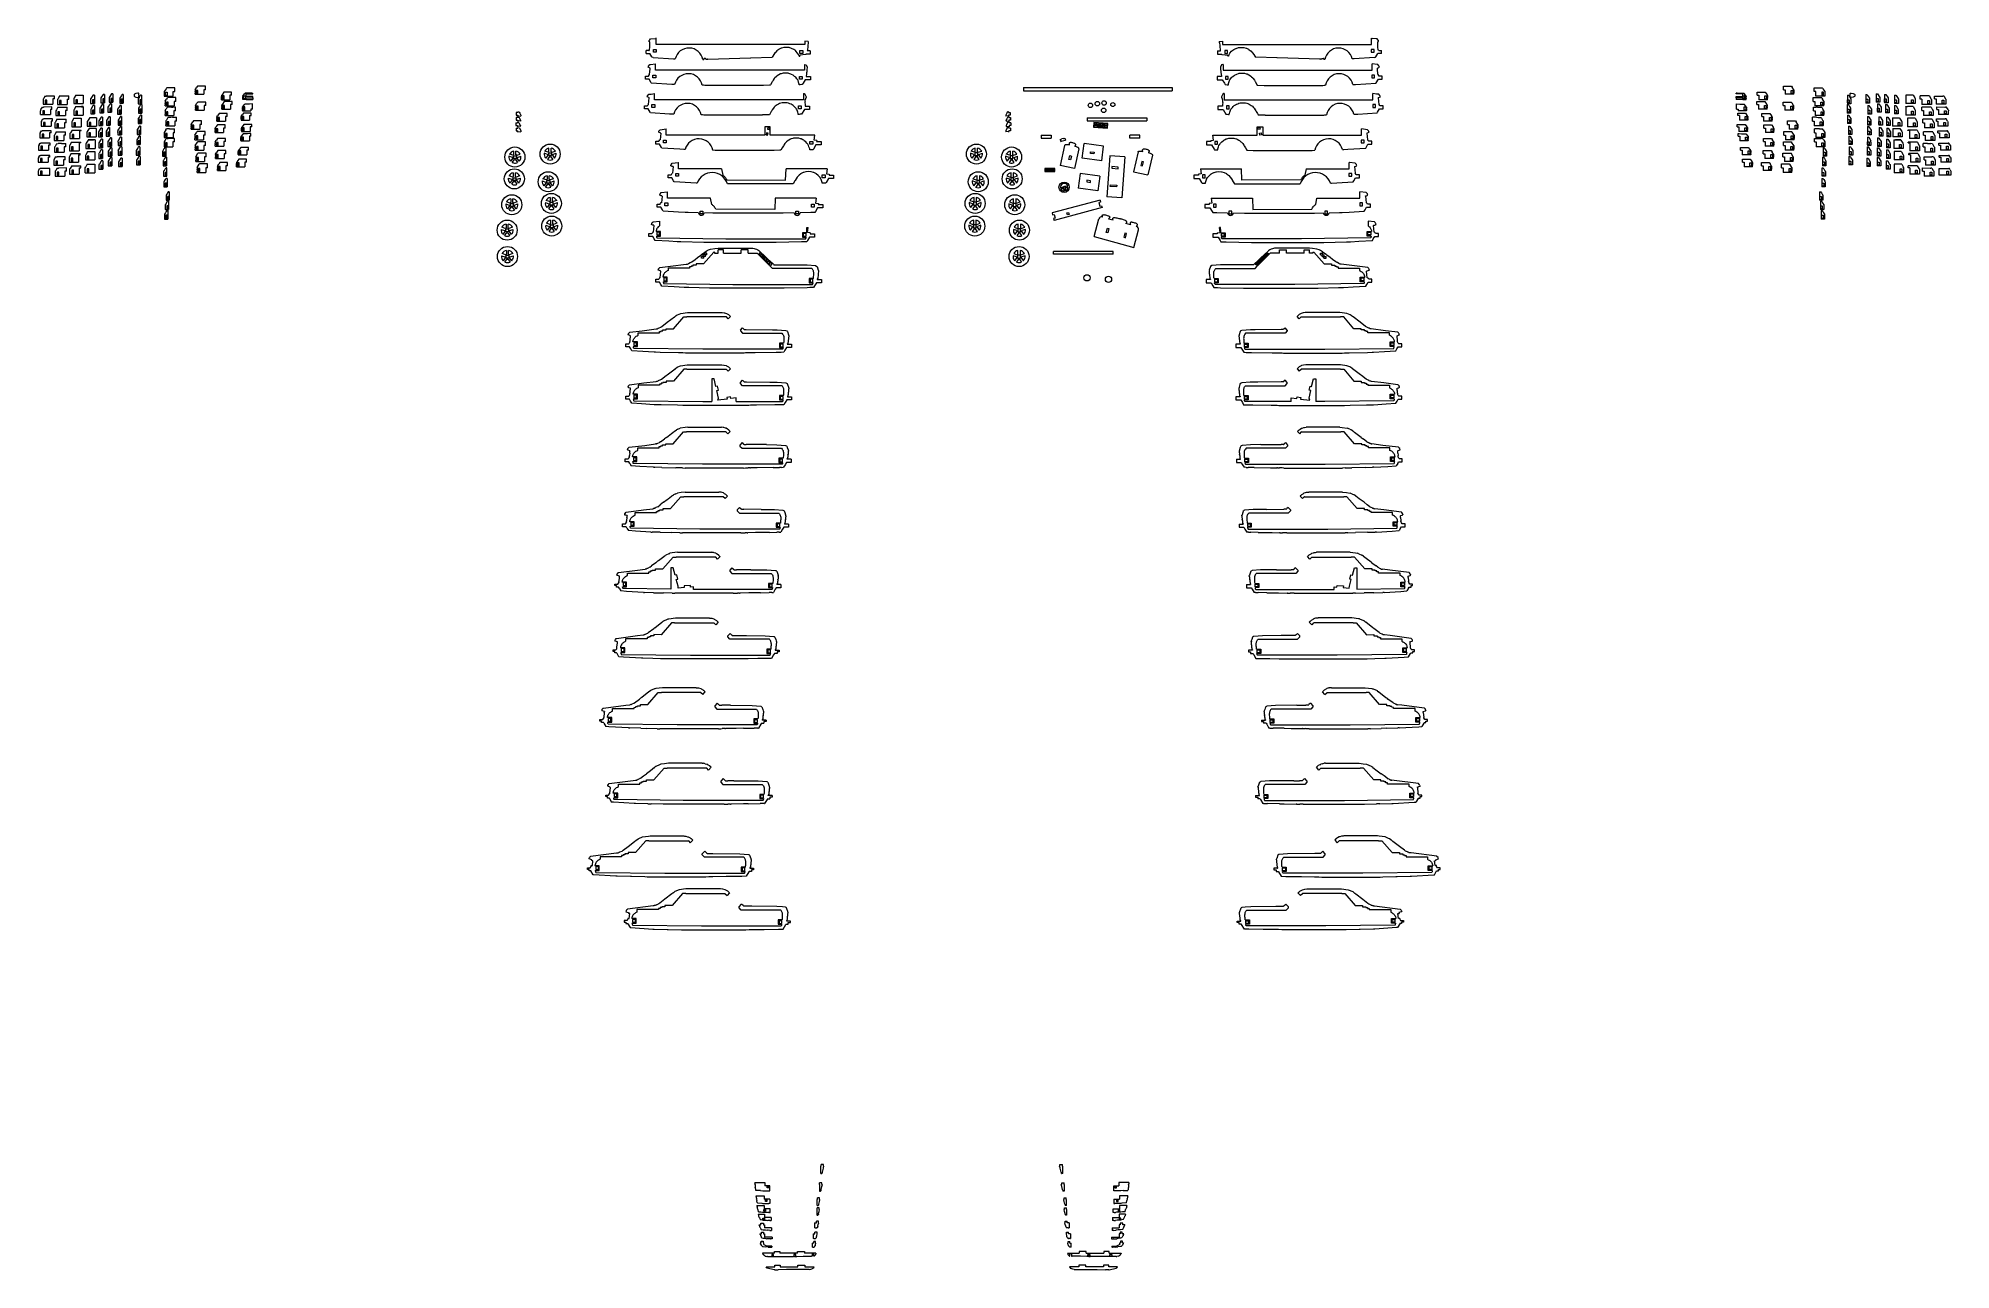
# Model space of a CAD drawing. Header units: millimetres. Extents: x -3396 to 75, y -180 to 2055.
import ezdxf

# ---------------------------------------------------------------- set-up
doc = ezdxf.new("R2010")
doc.units = ezdxf.units.MM

msp = doc.modelspace()

# ---------------------------------------------------------------- linework, layer by layer
at = {"color": 7, "linetype": 'Continuous', "lineweight": 15}
for p, q in [((-2287.6, 2048.9), (-2287.5, 2049.4)), ((-2286.1, 2048.2), (-2287.6, 2048.9)), ((-2287.5, 2049.4), (-2287, 2050.9)), ((-2286.9, 2051.4), (-2287, 2050.9)), ((-2286.9, 2051.4), (-2286.1, 2052.2)), ((-2286.1, 2052.2), (-2284.8, 2053.5)), ((-2286, 2038.9), (-2286.1, 2048.2)), ((-2284.8, 2053.5), (-2275.9, 2054.6)), ((-2274.5, 2054.8), (-2275.9, 2054.6)), ((-2274.5, 2043.4), (-2274.5, 2054.8)), ((-1998.6, 2049.1), (-2004.5, 2049.8)), ((-2004.5, 2049.8), (-2004.5, 2043.4)), ((-1998.5, 2049), (-1998.6, 2049.1)), ((-1998.5, 2048), (-1998.6, 2047.2)), ((-1998.5, 2049), (-1998.4, 2048.8)), ((-1998.4, 2048.8), (-1998.5, 2048)), ((-1998.4, 2048.8), (-1998.4, 2048.8)), ((-1252.7, 2049), (-1252.8, 2048.8)), ((-1252.8, 2048.8), (-1252.7, 2048)), ((-1252.8, 2048.8), (-1252.8, 2048.8)), ((-1252.7, 2049), (-1252.5, 2049.1)), ((-1252.7, 2048), (-1252.6, 2047.2)), ((-1252.5, 2049.1), (-1246.6, 2049.8)), ((-1246.6, 2049.8), (-1246.6, 2043.4)), ((-976.6, 2043.4), (-976.6, 2054.8)), ((-976.6, 2054.8), (-975.2, 2054.6)), ((-966.3, 2053.5), (-975.2, 2054.6)), ((-965.1, 2052.2), (-966.3, 2053.5)), ((-965.2, 2038.9), (-965, 2048.2)), ((-964.3, 2051.4), (-965.1, 2052.2)), ((-965, 2048.2), (-963.5, 2048.9)), ((-964.3, 2051.4), (-964.1, 2050.9)), ((-963.6, 2049.4), (-964.1, 2050.9)), ((-963.5, 2048.9), (-963.6, 2049.4)), ((-2287.9, 2032.6), (-2292.8, 2032.6)), ((-2292.8, 2027.1), (-2292.8, 2032.6)), ((-2292.8, 2027.1), (-2286, 2027.1)), ((-2287.9, 2032.6), (-2287.4, 2032.6)), ((-2287.4, 2032.6), (-2287.3, 2032.6)), ((-2287.3, 2032.6), (-2286.5, 2033.7)), ((-2286.5, 2033.7), (-2286, 2038.9)), ((-2282.3, 2020.9), (-2286, 2027.1)), ((-2282, 2020.3), (-2282.3, 2020.9)), ((-2280.1, 2020.1), (-2282, 2020.3)), ((-2280.1, 2020.1), (-2243.1, 2017.5)), ((-2279.3, 2034.7), (-2274.3, 2034.7)), ((-2279.3, 2029.7), (-2279.3, 2034.7)), ((-2274.3, 2029.7), (-2279.3, 2029.7)), ((-2004.5, 2043.4), (-2274.5, 2043.4)), ((-2274.3, 2034.7), (-2274.3, 2029.7)), ((-2243.1, 2017.5), (-2240, 2017.3)), ((-2190, 2016.1), (-2190.1, 2016.1)), ((-2190, 2016.1), (-2188.8, 2016)), ((-2188.8, 2016), (-2188.3, 2016.5)), ((-2187.9, 2017.9), (-2188.3, 2016.5)), ((-2187.9, 2017.9), (-2187.9, 2018.2)), ((-2187.9, 2018.2), (-2187.4, 2018.2)), ((-2185.7, 2018.3), (-2187.4, 2018.2)), ((-2185, 2018.3), (-2185.7, 2018.3)), ((-2184.9, 2018.1), (-2185, 2018.3)), ((-2184.6, 2017.4), (-2184.9, 2018.1)), ((-2184.2, 2017), (-2184.6, 2017.4)), ((-2184.2, 2017), (-2184.1, 2017)), ((-2184.1, 2017), (-2181.5, 2017)), ((-2180.8, 2017.1), (-2181.5, 2017)), ((-2180.8, 2017.1), (-2103.3, 2019)), ((-2103.3, 2019), (-2102.9, 2019.1)), ((-2102.9, 2019.1), (-2064.7, 2020.4)), ((-2064.7, 2020.4), (-2063.9, 2020.4)), ((-2062.8, 2022.3), (-2063.9, 2020.4)), ((-2061, 2025.2), (-2062.8, 2022.4)), ((-2062.8, 2022.4), (-2062.8, 2022.3)), ((-2059, 2028.3), (-2061, 2025.2)), ((-2058.7, 2028.6), (-2059, 2028.3)), ((-2055.8, 2031.7), (-2058.7, 2028.6)), ((-2055.4, 2032), (-2055.8, 2031.7)), ((-2052, 2034.6), (-2055.4, 2032)), ((-2051.6, 2034.8), (-2052, 2034.6)), ((-2047.7, 2036.7), (-2051.6, 2034.8)), ((-2047.3, 2036.8), (-2047.7, 2036.7)), ((-2043.1, 2037.9), (-2047.3, 2036.8)), ((-2038.8, 2038.3), (-2043.1, 2037.9)), ((-2038.4, 2038.3), (-2038.8, 2038.3)), ((-2038, 2038.3), (-2038.4, 2038.3)), ((-2033.7, 2037.9), (-2038, 2038.3)), ((-2033.3, 2037.8), (-2033.7, 2037.9)), ((-2029.1, 2036.5), (-2033.3, 2037.8)), ((-2028.8, 2036.4), (-2029.1, 2036.5)), ((-2024.8, 2034.4), (-2028.8, 2036.4)), ((-2021.3, 2031.7), (-2024.8, 2034.4)), ((-2021.1, 2031.5), (-2021.3, 2031.7)), ((-2020.8, 2031.3), (-2021.1, 2031.5)), ((-2017.9, 2028), (-2020.8, 2031.3)), ((-2016.1, 2025.1), (-2017.9, 2028)), ((-2016, 2024.9), (-2016.1, 2025.1)), ((-2016, 2024.9), (-2015.1, 2022.2)), ((-2015.1, 2022.2), (-2014.5, 2022.2)), ((-2014.5, 2022.2), (-2014, 2022.2)), ((-2013.9, 2022.8), (-2014, 2022.2)), ((-2013.9, 2022.8), (-2013.7, 2023.9)), ((-2003.4, 2025.2), (-2013.7, 2023.9)), ((-2013.6, 2032.3), (-2008.6, 2032.3)), ((-2013.6, 2027.3), (-2013.6, 2032.3)), ((-2008.6, 2027.3), (-2013.6, 2027.3)), ((-2008.6, 2032.3), (-2008.6, 2027.3)), ((-2003.2, 2025.3), (-2003.4, 2025.2)), ((-2002.9, 2025.3), (-2003.2, 2025.3)), ((-2002.9, 2025.3), (-2002.4, 2026)), ((-1995.1, 2026), (-2002.4, 2026)), ((-2000.3, 2032.1), (-2000.4, 2031.8)), ((-1995.1, 2031.8), (-2000.4, 2031.8)), ((-2000.2, 2033), (-2000.3, 2032.2)), ((-2000.3, 2032.2), (-2000.3, 2032.1)), ((-2000.3, 2032.1), (-2000.3, 2032.1)), ((-2000.1, 2033.8), (-2000.2, 2033)), ((-2000.2, 2033), (-2000.2, 2033)), ((-1999.5, 2039.3), (-2000.1, 2034.2)), ((-2000.1, 2034.2), (-2000.1, 2033.8)), ((-1999.4, 2040.1), (-1999.5, 2039.3)), ((-1999.3, 2041), (-1999.4, 2040.2)), ((-1999.4, 2040.2), (-1999.4, 2040.1)), ((-1999.4, 2040.1), (-1999.4, 2040.1)), ((-1999.2, 2041.5), (-1999.3, 2041)), ((-1999.3, 2041), (-1999.3, 2041)), ((-1998.6, 2046.8), (-1999.2, 2041.5)), ((-1998.6, 2047.2), (-1998.6, 2046.8)), ((-1998.6, 2047.2), (-1998.6, 2047.2)), ((-1995.1, 2031.8), (-1995.1, 2026)), ((-1256, 2031.8), (-1256, 2026)), ((-1256, 2031.8), (-1250.7, 2031.8)), ((-1256, 2026), (-1248.8, 2026)), ((-1252.6, 2047.2), (-1252.5, 2046.8)), ((-1252.6, 2047.2), (-1252.6, 2047.2)), ((-1252.5, 2046.8), (-1251.9, 2041.5)), ((-1251.9, 2041.5), (-1251.9, 2041)), ((-1251.9, 2041), (-1251.8, 2040.2)), ((-1251.9, 2041), (-1251.9, 2041)), ((-1251.8, 2040.2), (-1251.8, 2040.1)), ((-1251.8, 2040.1), (-1251.7, 2039.3)), ((-1251.8, 2040.1), (-1251.8, 2040.1)), ((-1251.7, 2039.3), (-1251.1, 2034.2)), ((-1251.1, 2034.2), (-1251, 2033.8)), ((-1251, 2033.8), (-1250.9, 2033)), ((-1250.9, 2033), (-1250.9, 2032.2)), ((-1250.9, 2033), (-1250.9, 2033)), ((-1250.9, 2032.2), (-1250.8, 2032.1)), ((-1250.8, 2032.1), (-1250.7, 2031.8)), ((-1250.8, 2032.1), (-1250.8, 2032.1)), ((-1248.3, 2025.3), (-1248.8, 2026)), ((-1248.3, 2025.3), (-1248, 2025.3)), ((-1248, 2025.3), (-1247.7, 2025.2)), ((-1247.7, 2025.2), (-1237.4, 2023.9)), ((-1246.6, 2043.4), (-976.6, 2043.4)), ((-1237.5, 2032.3), (-1242.5, 2032.3)), ((-1242.5, 2032.3), (-1242.5, 2027.3)), ((-1242.5, 2027.3), (-1237.5, 2027.3)), ((-1237.5, 2027.3), (-1237.5, 2032.3)), ((-1237.2, 2022.8), (-1237.4, 2023.9)), ((-1237.2, 2022.8), (-1237.1, 2022.2)), ((-1236.7, 2022.2), (-1237.1, 2022.2)), ((-1236, 2022.2), (-1236.7, 2022.2)), ((-1235.2, 2024.9), (-1236, 2022.2)), ((-1235.2, 2024.9), (-1235, 2025.1)), ((-1235, 2025.1), (-1233.2, 2028)), ((-1233.2, 2028), (-1230.3, 2031.3)), ((-1230.3, 2031.3), (-1230.1, 2031.5)), ((-1230.1, 2031.5), (-1229.8, 2031.7)), ((-1229.8, 2031.7), (-1226.3, 2034.4)), ((-1226.3, 2034.4), (-1222.4, 2036.4)), ((-1222.4, 2036.4), (-1222, 2036.5)), ((-1222, 2036.5), (-1217.8, 2037.8)), ((-1217.8, 2037.8), (-1217.5, 2037.9)), ((-1217.5, 2037.9), (-1213.1, 2038.3)), ((-1213.1, 2038.3), (-1212.7, 2038.3)), ((-1212.7, 2038.3), (-1212.4, 2038.3)), ((-1212.4, 2038.3), (-1208, 2037.9)), ((-1208, 2037.9), (-1203.8, 2036.8)), ((-1203.8, 2036.8), (-1203.4, 2036.7)), ((-1203.4, 2036.7), (-1199.6, 2034.8)), ((-1199.6, 2034.8), (-1199.2, 2034.6)), ((-1199.2, 2034.6), (-1195.7, 2032)), ((-1195.7, 2032), (-1195.3, 2031.7)), ((-1195.3, 2031.7), (-1192.4, 2028.6)), ((-1192.4, 2028.6), (-1192.1, 2028.3)), ((-1192.1, 2028.3), (-1190.2, 2025.2)), ((-1190.2, 2025.2), (-1188.4, 2022.4)), ((-1188.4, 2022.4), (-1188.3, 2022.3)), ((-1188.3, 2022.3), (-1187.2, 2020.4)), ((-1186.4, 2020.4), (-1187.2, 2020.4)), ((-1148.2, 2019.1), (-1186.4, 2020.4)), ((-1147.8, 2019), (-1148.2, 2019.1)), ((-1070.4, 2017.1), (-1147.8, 2019)), ((-1070.4, 2017.1), (-1069.6, 2017)), ((-1067, 2017), (-1069.6, 2017)), ((-1066.9, 2017), (-1067, 2017)), ((-1066.9, 2017), (-1066.5, 2017.4)), ((-1066.5, 2017.4), (-1066.2, 2018.1)), ((-1066.2, 2018.1), (-1066.1, 2018.3)), ((-1066.1, 2018.3), (-1065.4, 2018.3)), ((-1065.4, 2018.3), (-1063.7, 2018.2)), ((-1063.2, 2018.2), (-1063.7, 2018.2)), ((-1063.2, 2017.9), (-1063.2, 2018.2)), ((-1063.2, 2017.9), (-1062.8, 2016.5)), ((-1062.4, 2016), (-1062.8, 2016.5)), ((-1061.2, 2016.1), (-1062.4, 2016)), ((-1061.2, 2016.1), (-1061.1, 2016.1)), ((-1008.1, 2017.5), (-1011.2, 2017.3)), ((-971, 2020.1), (-1008.1, 2017.5)), ((-971.8, 2034.7), (-976.8, 2034.7)), ((-976.8, 2034.7), (-976.8, 2029.7)), ((-976.8, 2029.7), (-971.8, 2029.7)), ((-971.8, 2029.7), (-971.8, 2034.7)), ((-971, 2020.1), (-969.1, 2020.3)), ((-969.1, 2020.3), (-968.8, 2020.9)), ((-968.8, 2020.9), (-965.2, 2027.1)), ((-964.6, 2033.7), (-965.2, 2038.9)), ((-958.4, 2027.1), (-965.2, 2027.1)), ((-963.8, 2032.6), (-964.6, 2033.7)), ((-963.7, 2032.6), (-963.8, 2032.6)), ((-963.3, 2032.6), (-963.7, 2032.6)), ((-963.3, 2032.6), (-958.4, 2032.6)), ((-958.4, 2027.1), (-958.4, 2032.6)), ((-2294.1, 1985.9), (-2288.9, 1985.9)), ((-2294.1, 1980.5), (-2294.1, 1985.9)), ((-2287.2, 1980.5), (-2294.1, 1980.5)), ((-2289, 2002.2), (-2288.6, 2003.5)), ((-2285.5, 2000.8), (-2289, 2002.2)), ((-2288.9, 1985.9), (-2288.6, 1985.9)), ((-2288.6, 2003.5), (-2288.2, 2004.8)), ((-2288.6, 2003.5), (-2288.6, 2003.5)), ((-2288.6, 2003.5), (-2288.6, 2003.5)), ((-2288.6, 1985.9), (-2286.6, 1988.8)), ((-2288.2, 2004.8), (-2288.1, 2004.8)), ((-2288.1, 2004.8), (-2286.2, 2006.9)), ((-2283.3, 1973.8), (-2287.2, 1980.5)), ((-2286.6, 1988.8), (-2286.5, 1989.1)), ((-2286.5, 1989.3), (-2286.4, 1989.8)), ((-2286.5, 1989.1), (-2286.5, 1989.3)), ((-2286.4, 1989.8), (-2285.5, 1998.7)), ((-2286.2, 2006.9), (-2285, 2007)), ((-2285.3, 2000.7), (-2285.5, 2000.8)), ((-2285.5, 1998.7), (-2285.4, 1999.6)), ((-2285.4, 2000.2), (-2285.3, 2000.7)), ((-2285.4, 2000), (-2285.4, 2000.2)), ((-2285.4, 1999.6), (-2285.4, 2000)), ((-2285, 2007), (-2275.6, 2008.2)), ((-2280.4, 1988.1), (-2275.4, 1988.1)), ((-2280.4, 1983.1), (-2280.4, 1988.1)), ((-2275.4, 1983.1), (-2280.4, 1983.1)), ((-2275.6, 1996.8), (-2275.6, 2008.2)), ((-2005.6, 1996.8), (-2275.6, 1996.8)), ((-2275.4, 1988.1), (-2275.4, 1983.1)), ((-2062.1, 1978.5), (-2063.5, 1976.4)), ((-2060.1, 1981.6), (-2062.1, 1978.5)), ((-2059.2, 1982.7), (-2060.1, 1981.6)), ((-2056.9, 1985.1), (-2059.2, 1982.7)), ((-2055.8, 1986), (-2056.9, 1985.1)), ((-2053.1, 1987.9), (-2055.8, 1986)), ((-2051.8, 1988.6), (-2053.1, 1987.9)), ((-2048.8, 1990), (-2051.8, 1988.6)), ((-2047.5, 1990.4), (-2048.8, 1990)), ((-2044.3, 1991.3), (-2047.5, 1990.4)), ((-2040.9, 1991.6), (-2044.3, 1991.3)), ((-2039.5, 1991.7), (-2040.9, 1991.6)), ((-2038.1, 1991.6), (-2039.5, 1991.7)), ((-2034.8, 1991.2), (-2038.1, 1991.6)), ((-2033.5, 1990.9), (-2034.8, 1991.2)), ((-2030.2, 1989.9), (-2033.5, 1990.9)), ((-2029, 1989.3), (-2030.2, 1989.9)), ((-2026, 1987.8), (-2029, 1989.3)), ((-2023.3, 1985.7), (-2026, 1987.8)), ((-2022.2, 1984.9), (-2023.3, 1985.7)), ((-2021.3, 1983.9), (-2022.2, 1984.9)), ((-2019, 1981.4), (-2021.3, 1983.9)), ((-2017.6, 1979.1), (-2019, 1981.4)), ((-2017.1, 1978.3), (-2017.6, 1979.1)), ((-2015.4, 1972.9), (-2017.1, 1978.3)), ((-2014.7, 1985.7), (-2009.7, 1985.7)), ((-2014.7, 1980.7), (-2014.7, 1985.7)), ((-2009.7, 1980.7), (-2014.7, 1980.7)), ((-2009.7, 1985.7), (-2009.7, 1980.7)), ((-2003.9, 1979.4), (-2007.8, 1973.4)), ((-2005.6, 2007.4), (-2005.3, 2007.3)), ((-2005.6, 2007.4), (-2005.6, 1996.8)), ((-2005.3, 2007.3), (-2002.4, 2006.4)), ((-1994.6, 1979.4), (-2003.9, 1979.4)), ((-2002.4, 1985.5), (-2002.5, 1985.2)), ((-2002.5, 1985.2), (-1994.6, 1985.2)), ((-2002.5, 1985.2), (-2002.5, 1985.2)), ((-2002.4, 2006.4), (-2000.4, 2002.2)), ((-2002.3, 1986.3), (-2002.4, 1985.5)), ((-2002.2, 1986.7), (-2002.3, 1986.3)), ((-2002.3, 1986.3), (-2002.3, 1986.3)), ((-2002, 1988.9), (-2002.2, 1986.7)), ((-2001.5, 1993.2), (-2002, 1988.9)), ((-2001.4, 1993.5), (-2001.5, 1993.2)), ((-2001.4, 1994.3), (-2001.4, 1993.5)), ((-2001.3, 1994.3), (-2001.4, 1994.3)), ((-2000.9, 1998.5), (-2001.3, 1994.6)), ((-2001.3, 1994.6), (-2001.3, 1994.3)), ((-2000.6, 2001), (-2000.9, 1998.5)), ((-2000.6, 2001.3), (-2000.6, 2001)), ((-2000.5, 2001.3), (-2000.6, 2001.3)), ((-2000.4, 2002.2), (-2000.5, 2001.4)), ((-2000.5, 2001.4), (-2000.5, 2001.3)), ((-1994.6, 1985.2), (-1994.6, 1979.4)), ((-1256.5, 1985.2), (-1256.5, 1979.4)), ((-1248.6, 1985.2), (-1256.5, 1985.2)), ((-1256.5, 1979.4), (-1247.3, 1979.4)), ((-1248.7, 2006.4), (-1250.7, 2002.2)), ((-1250.7, 2002.2), (-1250.6, 2001.4)), ((-1250.6, 2001.4), (-1250.6, 2001.3)), ((-1250.6, 2001.3), (-1250.5, 2001)), ((-1250.6, 2001.3), (-1250.6, 2001.3)), ((-1250.5, 2001), (-1250.3, 1998.5)), ((-1250.3, 1998.5), (-1249.8, 1994.6)), ((-1249.8, 1994.6), (-1249.8, 1994.3)), ((-1249.8, 1994.3), (-1249.7, 1993.5)), ((-1249.8, 1994.3), (-1249.8, 1994.3)), ((-1249.7, 1993.5), (-1249.6, 1993.2)), ((-1249.6, 1993.2), (-1249.2, 1988.9)), ((-1249.2, 1988.9), (-1248.9, 1986.7)), ((-1248.9, 1986.7), (-1248.9, 1986.3)), ((-1248.9, 1986.3), (-1248.8, 1985.5)), ((-1248.9, 1986.3), (-1248.9, 1986.3)), ((-1248.8, 1985.5), (-1248.7, 1985.2)), ((-1245.9, 2007.3), (-1248.7, 2006.4)), ((-1248.7, 1985.2), (-1248.6, 1985.2)), ((-1247.3, 1979.4), (-1243.3, 1973.4)), ((-1245.5, 2007.4), (-1245.9, 2007.3)), ((-1245.5, 2007.4), (-1245.5, 1996.8)), ((-1245.5, 1996.8), (-975.5, 1996.8)), ((-1236.4, 1985.7), (-1241.4, 1985.7)), ((-1241.4, 1985.7), (-1241.4, 1980.7)), ((-1241.4, 1980.7), (-1236.4, 1980.7)), ((-1236.4, 1980.7), (-1236.4, 1985.7)), ((-1235.8, 1972.9), (-1234, 1978.3)), ((-1234, 1978.3), (-1233.5, 1979.1)), ((-1233.5, 1979.1), (-1232.1, 1981.4)), ((-1232.1, 1981.4), (-1229.8, 1983.9)), ((-1229.8, 1983.9), (-1228.9, 1984.9)), ((-1228.9, 1984.9), (-1227.9, 1985.7)), ((-1227.9, 1985.7), (-1225.2, 1987.8)), ((-1225.2, 1987.8), (-1222.1, 1989.3)), ((-1222.1, 1989.3), (-1220.9, 1989.9)), ((-1220.9, 1989.9), (-1217.7, 1990.9)), ((-1217.7, 1990.9), (-1216.3, 1991.2)), ((-1216.3, 1991.2), (-1213, 1991.6)), ((-1213, 1991.6), (-1211.6, 1991.7)), ((-1211.6, 1991.7), (-1210.2, 1991.6)), ((-1210.2, 1991.6), (-1206.9, 1991.3)), ((-1206.9, 1991.3), (-1203.7, 1990.4)), ((-1203.7, 1990.4), (-1202.3, 1990)), ((-1202.3, 1990), (-1199.3, 1988.6)), ((-1199.3, 1988.6), (-1198, 1987.9)), ((-1198, 1987.9), (-1195.4, 1986)), ((-1195.4, 1986), (-1194.2, 1985.1)), ((-1194.2, 1985.1), (-1192, 1982.7)), ((-1192, 1982.7), (-1191, 1981.6)), ((-1191, 1981.6), (-1189, 1978.5)), ((-1189, 1978.5), (-1187.7, 1976.4)), ((-970.7, 1988.1), (-975.7, 1988.1)), ((-975.7, 1988.1), (-975.7, 1983.1)), ((-975.7, 1983.1), (-970.7, 1983.1)), ((-975.5, 1996.8), (-975.5, 2008.2)), ((-966.2, 2007), (-975.5, 2008.2)), ((-970.7, 1983.1), (-970.7, 1988.1)), ((-967.9, 1973.8), (-963.9, 1980.5)), ((-965, 2006.9), (-966.2, 2007)), ((-965.8, 2000.7), (-965.7, 2000.8)), ((-965.8, 2000.2), (-965.8, 2000.7)), ((-965.7, 2000), (-965.8, 2000.2)), ((-965.7, 2000.8), (-962.2, 2002.2)), ((-965.7, 1999.6), (-965.7, 2000)), ((-965.6, 1998.7), (-965.7, 1999.6)), ((-964.7, 1989.8), (-965.6, 1998.7)), ((-963, 2004.8), (-965, 2006.9)), ((-964.6, 1989.3), (-964.7, 1989.8)), ((-964.6, 1989.1), (-964.6, 1989.3)), ((-964.6, 1988.8), (-964.6, 1989.1)), ((-962.5, 1985.9), (-964.6, 1988.8)), ((-963.9, 1980.5), (-957.1, 1980.5)), ((-962.9, 2004.8), (-963, 2004.8)), ((-962.6, 2003.5), (-962.9, 2004.8)), ((-962.5, 2003.5), (-962.6, 2003.5)), ((-962.5, 2003.5), (-962.5, 2003.5)), ((-962.2, 2002.2), (-962.5, 2003.5)), ((-962.2, 1985.9), (-962.5, 1985.9)), ((-957.1, 1985.9), (-962.2, 1985.9)), ((-957.1, 1980.5), (-957.1, 1985.9)), ((-3385.9, 1945.7), (-3386.8, 1944.1)), ((-3386.8, 1944.1), (-3386.8, 1944)), ((-3386.8, 1944), (-3386.8, 1944)), ((-3386.8, 1944), (-3386.8, 1938.9)), ((-3383.8, 1949.5), (-3385.9, 1945.7)), ((-3383.8, 1949.5), (-3381.6, 1949.5)), ((-3380.6, 1949.5), (-3381.6, 1949.5)), ((-3366.4, 1949.6), (-3380.6, 1949.5)), ((-3369.4, 1944.6), (-3369.4, 1935.4)), ((-3366.4, 1944.6), (-3369.4, 1944.6)), ((-3366.4, 1944.6), (-3366.4, 1949.6)), ((-3360, 1945.1), (-3360.9, 1943.5)), ((-3357.2, 1950.1), (-3360, 1945.1)), ((-3357.2, 1950.1), (-3340.5, 1950.1)), ((-3343.5, 1944), (-3343.5, 1934.8)), ((-3343.5, 1944), (-3340.5, 1944)), ((-3340.5, 1944), (-3340.5, 1950.1)), ((-3330.6, 1946.6), (-3331.5, 1945)), ((-3331.5, 1945), (-3331.5, 1944.9)), ((-3331.5, 1944.9), (-3331.5, 1944.9)), ((-3331.5, 1944.9), (-3331.5, 1939.8)), ((-3327.8, 1951.6), (-3330.6, 1946.6)), ((-3327.8, 1951.6), (-3317.1, 1951.6)), ((-3317.1, 1951.5), (-3317.1, 1951.6)), ((-3317.1, 1951.5), (-3314.1, 1951.5)), ((-3314.1, 1951.5), (-3314.1, 1936.2)), ((-3300.3, 1945.7), (-3301, 1944.7)), ((-3301, 1944.7), (-3301, 1943.6)), ((-3301, 1943.6), (-3301, 1943.3)), ((-3296.9, 1951.1), (-3300.3, 1945.7)), ((-3296.7, 1951.5), (-3296.9, 1951.1)), ((-3293.9, 1951.5), (-3296.7, 1951.5)), ((-3293.9, 1951.5), (-3293.9, 1936.2)), ((-3277.8, 1952.9), (-3282, 1946.5)), ((-3282, 1946.5), (-3282, 1946.4)), ((-3282, 1946.4), (-3282, 1946.4)), ((-3282, 1946.4), (-3282, 1946.4)), ((-3282, 1946.4), (-3282, 1946.4)), ((-3282, 1946.4), (-3282, 1946.4)), ((-3282, 1946.4), (-3282, 1946.4)), ((-3282, 1946.4), (-3282, 1946.4)), ((-3282, 1946.4), (-3282, 1946.2)), ((-3282, 1946.2), (-3282, 1946.2)), ((-3282, 1946.2), (-3282, 1946.1)), ((-3282, 1946.1), (-3282, 1946)), ((-3282, 1946), (-3282, 1945.9)), ((-3282, 1945.9), (-3282, 1945.8)), ((-3282, 1945.8), (-3282, 1937.7)), ((-3275.9, 1944.7), (-3278.9, 1944.7)), ((-3278.9, 1944.7), (-3278.9, 1939)), ((-3277.7, 1953), (-3277.8, 1952.9)), ((-3275.4, 1953), (-3277.7, 1953)), ((-3275.9, 1939), (-3275.9, 1944.7)), ((-3275.4, 1953), (-3275.4, 1937.7)), ((-3262.9, 1953.7), (-3267, 1947.3)), ((-3267, 1947.3), (-3267, 1947.3)), ((-3267, 1947.3), (-3267, 1947.3)), ((-3267, 1947.3), (-3267, 1947.2)), ((-3267, 1947.2), (-3267, 1947.2)), ((-3267, 1947.2), (-3267, 1947.2)), ((-3267, 1947.2), (-3267, 1947.2)), ((-3267, 1947.2), (-3267, 1947)), ((-3267, 1947.2), (-3267, 1947.2)), ((-3267, 1947), (-3267, 1946.9)), ((-3267, 1947), (-3267, 1947)), ((-3267, 1946.9), (-3267, 1946.8)), ((-3267, 1946.9), (-3267, 1946.9)), ((-3267, 1946.8), (-3267, 1946.6)), ((-3267, 1946.6), (-3267, 1938.6)), ((-3264, 1945.5), (-3264, 1939.9)), ((-3261, 1945.5), (-3264, 1945.5)), ((-3262.8, 1953.8), (-3262.9, 1953.7)), ((-3260.5, 1953.8), (-3262.8, 1953.8)), ((-3261, 1939.9), (-3261, 1945.5)), ((-3260.5, 1953.8), (-3260.5, 1938.6)), ((-3244.8, 1951.1), (-3248.1, 1946)), ((-3248.1, 1946), (-3248.1, 1943.6)), ((-3248.1, 1943.6), (-3248.1, 1943.3)), ((-3245.2, 1944.2), (-3245.2, 1938.6)), ((-3242.2, 1944.2), (-3245.2, 1944.2)), ((-3244.2, 1952), (-3244.8, 1951.1)), ((-3243.8, 1952.5), (-3244.2, 1952.1)), ((-3244.2, 1952), (-3244.2, 1952.1)), ((-3241.7, 1952.5), (-3243.8, 1952.5)), ((-3242.2, 1938.6), (-3242.2, 1944.2)), ((-3241.7, 1952.5), (-3241.7, 1937.2)), ((-3221.4, 1953.4), (-3221.8, 1953)), ((-3221.8, 1953), (-3221.8, 1949.8)), ((-3221.8, 1949.8), (-3221.4, 1949.4)), ((-3220.2, 1954), (-3221.4, 1953.4)), ((-3221.4, 1949.4), (-3220.2, 1948.8)), ((-3218.9, 1954.6), (-3220.2, 1954)), ((-3220.2, 1948.8), (-3218.9, 1948.2)), ((-3215.2, 1955.3), (-3218.9, 1954.6)), ((-3218.9, 1948.2), (-3215.2, 1947.5)), ((-3215, 1955.2), (-3215.2, 1955.3)), ((-3215.2, 1947.5), (-3215, 1947.6)), ((-3214.2, 1954.9), (-3215, 1955.2)), ((-3215, 1947.6), (-3214.2, 1947.9)), ((-3212.7, 1947.4), (-3214.4, 1944.9)), ((-3214.4, 1944.9), (-3214.4, 1943.5)), ((-3214.4, 1943.5), (-3214.4, 1943.4)), ((-3213.6, 1954.5), (-3214.2, 1954.9)), ((-3214.2, 1947.9), (-3213.6, 1948.3)), ((-3213.6, 1951.2), (-3213.6, 1954.5)), ((-3212.9, 1951.2), (-3213.6, 1951.2)), ((-3213.6, 1948.3), (-3213.6, 1949.6)), ((-3213.6, 1949.6), (-3212.7, 1949.6)), ((-3212.7, 1951.2), (-3212.9, 1951.2)), ((-3212.1, 1950.6), (-3212.7, 1951.2)), ((-3212.7, 1949.6), (-3212.7, 1947.4)), ((-3211.9, 1950.4), (-3212.1, 1950.6)), ((-3211.9, 1949.6), (-3211.9, 1950.4)), ((-3211.5, 1949.6), (-3211.9, 1949.6)), ((-3211.2, 1950.1), (-3211.5, 1949.6)), ((-3210.1, 1951.4), (-3211.2, 1950.1)), ((-3211.2, 1950.1), (-3211.2, 1950.1)), ((-3208.2, 1951.4), (-3210.1, 1951.4)), ((-3208.2, 1951.4), (-3208.2, 1936.1)), ((-3163.9, 1963.3), (-3167.1, 1958.2)), ((-3167.1, 1958.2), (-3167.1, 1957.9)), ((-3167.1, 1957.9), (-3167.1, 1957.9)), ((-3167.1, 1957.9), (-3167.1, 1957.8)), ((-3167.1, 1957.8), (-3167.1, 1954.5)), ((-3167.1, 1954.5), (-3167.1, 1954.3)), ((-3167.1, 1954.3), (-3167.1, 1951.7)), ((-3167.1, 1951.7), (-3167.1, 1950.2)), ((-3167.1, 1950.2), (-3167.1, 1949.8)), ((-3167.1, 1949.8), (-3167.1, 1949.7)), ((-3167.1, 1949.7), (-3151.2, 1949.7)), ((-3165.4, 1940.5), (-3162.9, 1944.4)), ((-3164.9, 1951), (-3164.9, 1956.7)), ((-3164.9, 1956.7), (-3161.9, 1956.7)), ((-3161.9, 1951), (-3164.9, 1951)), ((-3163.2, 1964.4), (-3163.9, 1963.3)), ((-3162.8, 1964.9), (-3163.2, 1964.4)), ((-3161.7, 1946.3), (-3162.9, 1944.4)), ((-3159.5, 1964.9), (-3162.8, 1964.9)), ((-3161.9, 1956.7), (-3161.9, 1951)), ((-3161.7, 1946.3), (-3161.1, 1947.1)), ((-3155.2, 1947.1), (-3161.1, 1947.1)), ((-3155.3, 1964.9), (-3159.5, 1964.9)), ((-3151.5, 1964.9), (-3155.3, 1964.9)), ((-3153.5, 1947.1), (-3155.2, 1947.1)), ((-3152, 1947.1), (-3153.5, 1947.1)), ((-3146.4, 1947.2), (-3152, 1947.1)), ((-3148.2, 1964.9), (-3151.5, 1964.9)), ((-3151.2, 1958), (-3148.2, 1958)), ((-3151.2, 1949.7), (-3151.2, 1958)), ((-3148.2, 1958), (-3148.2, 1964.9)), ((-3146.4, 1940.3), (-3146.4, 1947.2)), ((-3111.1, 1961.2), (-3108, 1965.9)), ((-3111.1, 1961.2), (-3111.1, 1960.6)), ((-3111.1, 1960.5), (-3111.1, 1960.6)), ((-3111.1, 1960.4), (-3111.1, 1960.5)), ((-3111.1, 1960.4), (-3111.1, 1957.9)), ((-3111.1, 1957.3), (-3111.1, 1957.9)), ((-3111.1, 1957.3), (-3111.1, 1955.4)), ((-3111.1, 1953.1), (-3111.1, 1955.4)), ((-3111.1, 1953.1), (-3095.4, 1953.1)), ((-3106, 1960), (-3109, 1960)), ((-3109, 1960), (-3109, 1954.4)), ((-3109, 1954.4), (-3106, 1954.4)), ((-3106.8, 1967.7), (-3108, 1965.9)), ((-3102, 1967.7), (-3106.8, 1967.7)), ((-3106, 1954.4), (-3106, 1960)), ((-3099.2, 1967.7), (-3102, 1967.7)), ((-3092.4, 1967.8), (-3099.2, 1967.7)), ((-3095.4, 1961.4), (-3095.4, 1953.1)), ((-3092.4, 1961.4), (-3095.4, 1961.4)), ((-3092.4, 1961.4), (-3092.4, 1967.8)), ((-3063.3, 1950.7), (-3062.4, 1952)), ((-3063.3, 1950.7), (-3063.3, 1949.6)), ((-3063.3, 1949.5), (-3063.3, 1949.6)), ((-3063.3, 1949.2), (-3063.3, 1949.5)), ((-3063.3, 1949.2), (-3063.3, 1948)), ((-3063.3, 1946.8), (-3063.3, 1948)), ((-3063.3, 1946.8), (-3063.3, 1945.9)), ((-3063.3, 1943.1), (-3063.3, 1945.9)), ((-3059.2, 1956.7), (-3062.4, 1952)), ((-3058.5, 1950.1), (-3061.5, 1950.1)), ((-3061.5, 1950.1), (-3061.5, 1944.4)), ((-3061.5, 1944.4), (-3058.5, 1944.4)), ((-3059, 1956.9), (-3059.2, 1956.7)), ((-3054, 1956.9), (-3059, 1956.9)), ((-3058.5, 1944.4), (-3058.5, 1950.1)), ((-3051.5, 1956.9), (-3054, 1956.9)), ((-3044.9, 1956.9), (-3051.5, 1956.9)), ((-3047.9, 1951.4), (-3047.9, 1943.1)), ((-3044.9, 1951.4), (-3047.9, 1951.4)), ((-3044.9, 1951.4), (-3044.9, 1956.9)), ((-3024.8, 1949.5), (-3021.4, 1954.2)), ((-3024.8, 1949.5), (-3024.8, 1949.1)), ((-3024.8, 1948.9), (-3024.8, 1949.1)), ((-3024.8, 1948.5), (-3024.8, 1948.9)), ((-3024.8, 1948.5), (-3024.8, 1948.3)), ((-3024.8, 1946.7), (-3024.8, 1948.3)), ((-3024.8, 1946.7), (-3024.8, 1946.6)), ((-3024.8, 1946.2), (-3024.8, 1946.6)), ((-3024.8, 1946.2), (-3024.8, 1946.1)), ((-3024.8, 1946.1), (-3024.8, 1945.9)), ((-3024.8, 1945.9), (-3024.8, 1945.5)), ((-3024.8, 1943.4), (-3024.8, 1945.5)), ((-3023.2, 1950.4), (-3020.2, 1950.4)), ((-3023.2, 1944.7), (-3023.2, 1950.4)), ((-3020.2, 1944.7), (-3023.2, 1944.7)), ((-3021.4, 1954.2), (-3020.5, 1955.1)), ((-3015.4, 1955.3), (-3020.5, 1955.1)), ((-3020.2, 1950.4), (-3020.2, 1944.7)), ((-3018.6, 1949.3), (-3018.6, 1954)), ((-3018.6, 1954), (-3006.6, 1954)), ((-3006.6, 1949.3), (-3018.6, 1949.3)), ((-3018.6, 1943.4), (-3018.6, 1946.5)), ((-3018.6, 1946.5), (-3006.6, 1946.5)), ((-3008.4, 1955.4), (-3015.4, 1955.3)), ((-3008.4, 1955.4), (-3006.6, 1955.4)), ((-3006.6, 1954), (-3006.6, 1955.4)), ((-3006.6, 1946.5), (-3006.6, 1949.3)), ((-3006.6, 1946.5), (-3006.6, 1943.4)), ((-2290.9, 1948.5), (-2290.5, 1949.6)), ((-2287.6, 1947.1), (-2290.9, 1948.5)), ((-2290.5, 1949.7), (-2290.4, 1949.8)), ((-2290.5, 1949.6), (-2290.5, 1949.7)), ((-2290.4, 1949.8), (-2290.1, 1951)), ((-2290.1, 1951), (-2289.9, 1951.2)), ((-2289.9, 1951.2), (-2288, 1953.1)), ((-2288.4, 1934.8), (-2287.1, 1946.9)), ((-2288, 1953.1), (-2283.8, 1953.6)), ((-2287.1, 1946.9), (-2287.6, 1947.1)), ((-2283.8, 1953.6), (-2277.3, 1954.5)), ((-2283, 1973.4), (-2283.3, 1973.8)), ((-2245.9, 1970.9), (-2283, 1973.4)), ((-2277.3, 1943), (-2277.3, 1954.5)), ((-2243.4, 1970.8), (-2245.9, 1970.9)), ((-2242.5, 1970.7), (-2243.4, 1970.8)), ((-2243.4, 1970.8), (-2243.4, 1970.8)), ((-2241.1, 1970.7), (-2242.5, 1970.7)), ((-2189.8, 1969.4), (-2191.2, 1969.4)), ((-2188.8, 1969.4), (-2189.8, 1969.4)), ((-2188.7, 1969.4), (-2188.8, 1969.4)), ((-2186.5, 1969.3), (-2188.7, 1969.4)), ((-2188.7, 1969.4), (-2188.7, 1969.4)), ((-2186.4, 1969.3), (-2186.5, 1969.3)), ((-2080.2, 1969.3), (-2186.4, 1969.3)), ((-2080, 1969.3), (-2080.2, 1969.3)), ((-2068.7, 1969.6), (-2080, 1969.3)), ((-2068.6, 1969.6), (-2068.7, 1969.6)), ((-2068.6, 1969.6), (-2068.6, 1969.6)), ((-2067.9, 1969.6), (-2068.6, 1969.6)), ((-2067.8, 1969.6), (-2067.9, 1969.6)), ((-2067.4, 1969.6), (-2067.8, 1969.6)), ((-2066.9, 1970.5), (-2067.4, 1969.6)), ((-2064, 1975.7), (-2066.9, 1970.5)), ((-2063.5, 1976.4), (-2064, 1975.7)), ((-2015.1, 1972), (-2015.4, 1972.9)), ((-2014.9, 1971.2), (-2015.1, 1972)), ((-2014.9, 1971.1), (-2014.9, 1971.2)), ((-2014.9, 1970.5), (-2014.9, 1971.1)), ((-2014.9, 1970.5), (-2014.9, 1970.5)), ((-2013.9, 1970.5), (-2014.9, 1970.5)), ((-2013.1, 1970.5), (-2013.9, 1970.5)), ((-2009.9, 1970.6), (-2013.1, 1970.5)), ((-2009.5, 1970.6), (-2009.9, 1970.6)), ((-2007.8, 1973.4), (-2009.5, 1970.6)), ((-2007.3, 1954.8), (-2005.9, 1954.4)), ((-2007.3, 1954.8), (-2007.3, 1943)), ((-2005.9, 1954.4), (-2005.4, 1954.2)), ((-2005.4, 1954.2), (-2005, 1954.1)), ((-2005, 1954.1), (-2004.6, 1953.4)), ((-2004.6, 1953.4), (-2002.4, 1948.4)), ((-2003.5, 1945.1), (-2004.5, 1942)), ((-2003, 1946.4), (-2003.5, 1945.1)), ((-2002.8, 1946.8), (-2003, 1946.4)), ((-2002.7, 1946.9), (-2002.8, 1946.8)), ((-2002.7, 1947), (-2002.7, 1946.9)), ((-2002.5, 1947), (-2002.7, 1947)), ((-2002.4, 1948.4), (-2002.5, 1947.7)), ((-2002.5, 1947.7), (-2002.5, 1947.6)), ((-2002.5, 1947.6), (-2002.5, 1947.1)), ((-2002.5, 1947.1), (-2002.5, 1947)), ((-1608.2, 1965.3), (-1608.2, 1959.7)), ((-1608.2, 1965.3), (-1338.2, 1965.3)), ((-1608.2, 1959.7), (-1338.2, 1959.7)), ((-1338.2, 1965.3), (-1338.2, 1959.7)), ((-1246.5, 1953.4), (-1248.8, 1948.4)), ((-1248.8, 1948.4), (-1248.7, 1947.7)), ((-1248.7, 1947.7), (-1248.7, 1947.6)), ((-1248.7, 1947.6), (-1248.6, 1947.1)), ((-1248.6, 1947.1), (-1248.6, 1947)), ((-1248.6, 1947), (-1248.4, 1947)), ((-1248.4, 1947), (-1248.4, 1946.9)), ((-1248.4, 1946.9), (-1248.3, 1946.8)), ((-1248.3, 1946.8), (-1248.1, 1946.4)), ((-1248.1, 1946.4), (-1247.6, 1945.1)), ((-1247.6, 1945.1), (-1246.6, 1942)), ((-1246.2, 1954.1), (-1246.5, 1953.4)), ((-1245.7, 1954.2), (-1246.2, 1954.1)), ((-1245.2, 1954.4), (-1245.7, 1954.2)), ((-1243.9, 1954.8), (-1245.2, 1954.4)), ((-1243.9, 1954.8), (-1243.9, 1943)), ((-1243.3, 1973.4), (-1241.7, 1970.6)), ((-1241.7, 1970.6), (-1241.2, 1970.6)), ((-1241.2, 1970.6), (-1238.1, 1970.5)), ((-1238.1, 1970.5), (-1237.3, 1970.5)), ((-1237.3, 1970.5), (-1236.2, 1970.5)), ((-1236.2, 1971.2), (-1236.1, 1972)), ((-1236.2, 1971.1), (-1236.2, 1971.2)), ((-1236.2, 1970.5), (-1236.2, 1971.1)), ((-1236.2, 1970.5), (-1236.2, 1970.5)), ((-1236.1, 1972), (-1235.8, 1972.9)), ((-1187.7, 1976.4), (-1187.2, 1975.7)), ((-1187.2, 1975.7), (-1184.2, 1970.5)), ((-1184.2, 1970.5), (-1183.7, 1969.6)), ((-1183.7, 1969.6), (-1183.3, 1969.6)), ((-1183.3, 1969.6), (-1183.2, 1969.6)), ((-1183.2, 1969.6), (-1182.5, 1969.6)), ((-1182.5, 1969.6), (-1182.4, 1969.6)), ((-1182.5, 1969.6), (-1182.5, 1969.6)), ((-1182.4, 1969.6), (-1171.1, 1969.3)), ((-1171.1, 1969.3), (-1171, 1969.3)), ((-1171, 1969.3), (-1064.7, 1969.3)), ((-1064.7, 1969.3), (-1062.5, 1969.4)), ((-1064.7, 1969.3), (-1064.7, 1969.3)), ((-1062.5, 1969.4), (-1062.4, 1969.4)), ((-1062.4, 1969.4), (-1061.3, 1969.4)), ((-1062.4, 1969.4), (-1062.4, 1969.4)), ((-1061.3, 1969.4), (-1060, 1969.4)), ((-1010.1, 1970.7), (-1008.7, 1970.7)), ((-1008.7, 1970.7), (-1007.8, 1970.8)), ((-1007.8, 1970.8), (-1007.7, 1970.8)), ((-1007.7, 1970.8), (-1005.2, 1970.9)), ((-1005.2, 1970.9), (-968.1, 1973.4)), ((-973.9, 1943), (-973.9, 1954.5)), ((-967.3, 1953.6), (-973.9, 1954.5)), ((-968.1, 1973.4), (-967.9, 1973.8)), ((-963.1, 1953.1), (-967.3, 1953.6)), ((-964, 1946.9), (-963.5, 1947.1)), ((-962.8, 1934.8), (-964, 1946.9)), ((-963.5, 1947.1), (-960.3, 1948.5)), ((-961.2, 1951.2), (-963.1, 1953.1)), ((-961.1, 1951), (-961.2, 1951.2)), ((-960.7, 1949.8), (-961.1, 1951)), ((-960.7, 1949.7), (-960.7, 1949.8)), ((-960.6, 1949.6), (-960.7, 1949.7)), ((-960.3, 1948.5), (-960.6, 1949.6)), ((-312.7, 1955.4), (-314.5, 1955.4)), ((-314.5, 1954), (-314.5, 1955.4)), ((-302.5, 1954), (-314.5, 1954)), ((-314.5, 1946.5), (-314.5, 1949.3)), ((-314.5, 1949.3), (-302.5, 1949.3)), ((-302.5, 1946.5), (-314.5, 1946.5)), ((-314.5, 1946.5), (-314.5, 1943.4)), ((-312.7, 1955.4), (-305.7, 1955.3)), ((-305.7, 1955.3), (-300.6, 1955.1)), ((-302.5, 1949.3), (-302.5, 1954)), ((-302.5, 1943.4), (-302.5, 1946.5)), ((-297.9, 1950.4), (-300.9, 1950.4)), ((-300.9, 1950.4), (-300.9, 1944.7)), ((-300.9, 1944.7), (-297.9, 1944.7)), ((-299.7, 1954.2), (-300.6, 1955.1)), ((-296.3, 1949.5), (-299.7, 1954.2)), ((-297.9, 1944.7), (-297.9, 1950.4)), ((-296.3, 1949.5), (-296.3, 1949.1)), ((-296.3, 1948.9), (-296.3, 1949.1)), ((-296.3, 1948.5), (-296.3, 1948.9)), ((-296.3, 1948.5), (-296.3, 1948.3)), ((-296.3, 1946.7), (-296.3, 1948.3)), ((-296.3, 1946.7), (-296.3, 1946.6)), ((-296.3, 1946.2), (-296.3, 1946.6)), ((-296.3, 1946.2), (-296.3, 1946.1)), ((-296.3, 1946.1), (-296.3, 1945.9)), ((-296.3, 1945.9), (-296.3, 1945.5)), ((-296.3, 1943.4), (-296.3, 1945.5)), ((-276.3, 1951.4), (-276.3, 1956.9)), ((-276.3, 1956.9), (-269.6, 1956.9)), ((-276.3, 1951.4), (-273.3, 1951.4)), ((-273.3, 1951.4), (-273.3, 1943.1)), ((-269.6, 1956.9), (-267.1, 1956.9)), ((-267.1, 1956.9), (-262.1, 1956.9)), ((-262.6, 1950.1), (-259.6, 1950.1)), ((-262.6, 1944.4), (-262.6, 1950.1)), ((-259.6, 1944.4), (-262.6, 1944.4)), ((-262.1, 1956.9), (-261.9, 1956.7)), ((-261.9, 1956.7), (-258.7, 1952)), ((-259.6, 1950.1), (-259.6, 1944.4)), ((-257.8, 1950.7), (-258.7, 1952)), ((-257.8, 1950.7), (-257.8, 1949.6)), ((-257.8, 1949.5), (-257.8, 1949.6)), ((-257.8, 1949.2), (-257.8, 1949.5)), ((-257.8, 1949.2), (-257.8, 1948)), ((-257.8, 1946.8), (-257.8, 1948)), ((-257.8, 1946.8), (-257.8, 1945.9)), ((-257.8, 1943.1), (-257.8, 1945.9)), ((-228.7, 1961.4), (-228.7, 1967.8)), ((-228.7, 1967.8), (-221.9, 1967.7)), ((-228.7, 1961.4), (-225.7, 1961.4)), ((-225.7, 1961.4), (-225.7, 1953.1)), ((-210, 1953.1), (-225.7, 1953.1)), ((-221.9, 1967.7), (-219.1, 1967.7)), ((-219.1, 1967.7), (-214.3, 1967.7)), ((-215.1, 1960), (-212.1, 1960)), ((-215.1, 1954.4), (-215.1, 1960)), ((-212.1, 1954.4), (-215.1, 1954.4)), ((-214.3, 1967.7), (-213.1, 1965.9)), ((-210, 1961.2), (-213.1, 1965.9)), ((-212.1, 1960), (-212.1, 1954.4)), ((-210, 1961.2), (-210, 1960.6)), ((-210, 1960.5), (-210, 1960.6)), ((-210, 1960.4), (-210, 1960.5)), ((-210, 1960.4), (-210, 1957.9)), ((-210, 1957.3), (-210, 1957.9)), ((-210, 1957.3), (-210, 1955.4)), ((-210, 1953.1), (-210, 1955.4)), ((-174.7, 1947.2), (-169.1, 1947.1)), ((-174.7, 1940.3), (-174.7, 1947.2)), ((-172.9, 1958), (-172.9, 1964.9)), ((-172.9, 1964.9), (-169.6, 1964.9)), ((-169.9, 1958), (-172.9, 1958)), ((-169.9, 1949.7), (-169.9, 1958)), ((-154, 1949.7), (-169.9, 1949.7)), ((-169.6, 1964.9), (-165.8, 1964.9)), ((-169.1, 1947.1), (-167.6, 1947.1)), ((-167.6, 1947.1), (-165.9, 1947.1)), ((-165.9, 1947.1), (-160, 1947.1)), ((-165.8, 1964.9), (-161.7, 1964.9)), ((-161.7, 1964.9), (-158.3, 1964.9)), ((-159.4, 1946.3), (-160, 1947.1)), ((-159.4, 1946.3), (-158.2, 1944.4)), ((-156.3, 1956.7), (-159.3, 1956.7)), ((-159.3, 1956.7), (-159.3, 1951)), ((-159.3, 1951), (-156.3, 1951)), ((-158.3, 1964.9), (-157.9, 1964.4)), ((-155.7, 1940.5), (-158.2, 1944.4)), ((-157.9, 1964.4), (-157.2, 1963.3)), ((-157.2, 1963.3), (-154, 1958.2)), ((-156.3, 1951), (-156.3, 1956.7)), ((-154, 1958.2), (-154, 1957.9)), ((-154, 1957.9), (-154, 1957.9)), ((-154, 1957.9), (-154, 1957.8)), ((-154, 1957.8), (-154, 1954.5)), ((-154, 1954.5), (-154, 1954.3)), ((-154, 1954.3), (-154, 1951.7)), ((-154, 1951.7), (-154, 1950.2)), ((-154, 1950.2), (-154, 1949.8)), ((-154, 1949.8), (-154, 1949.7)), ((-112.9, 1951.4), (-111, 1951.4)), ((-112.9, 1951.4), (-112.9, 1936.1)), ((-111, 1951.4), (-109.9, 1950.1)), ((-109.9, 1950.1), (-109.9, 1950.1)), ((-109.9, 1950.1), (-109.6, 1949.6)), ((-109.6, 1949.6), (-109.2, 1949.6)), ((-109.2, 1950.4), (-109, 1950.6)), ((-109.2, 1949.6), (-109.2, 1950.4)), ((-109, 1950.6), (-108.4, 1951.2)), ((-108.4, 1951.2), (-108.2, 1951.2)), ((-107.5, 1949.6), (-108.4, 1949.6)), ((-108.4, 1949.6), (-108.4, 1947.4)), ((-108.4, 1947.4), (-106.7, 1944.9)), ((-108.2, 1951.2), (-107.5, 1951.2)), ((-107.5, 1954.5), (-106.9, 1954.9)), ((-107.5, 1951.2), (-107.5, 1954.5)), ((-107.5, 1948.3), (-107.5, 1949.6)), ((-106.9, 1947.9), (-107.5, 1948.3)), ((-106.9, 1954.9), (-106.1, 1955.2)), ((-106.1, 1947.6), (-106.9, 1947.9)), ((-106.7, 1944.9), (-106.7, 1943.5)), ((-106.7, 1943.5), (-106.7, 1943.4)), ((-106.1, 1955.2), (-105.9, 1955.3)), ((-105.9, 1947.5), (-106.1, 1947.6)), ((-105.9, 1955.3), (-102.2, 1954.6)), ((-102.2, 1948.2), (-105.9, 1947.5)), ((-102.2, 1954.6), (-100.9, 1954)), ((-100.9, 1948.8), (-102.2, 1948.2)), ((-100.9, 1954), (-99.7, 1953.4)), ((-99.7, 1949.4), (-100.9, 1948.8)), ((-99.7, 1953.4), (-99.3, 1953)), ((-99.3, 1949.8), (-99.7, 1949.4)), ((-99.3, 1953), (-99.3, 1949.8)), ((-79.4, 1952.5), (-79.4, 1937.2)), ((-79.4, 1952.5), (-77.3, 1952.5)), ((-78.9, 1938.6), (-78.9, 1944.2)), ((-78.9, 1944.2), (-75.9, 1944.2)), ((-77.3, 1952.5), (-76.9, 1952.1)), ((-76.9, 1952), (-76.9, 1952.1)), ((-76.9, 1952), (-76.3, 1951.1)), ((-76.3, 1951.1), (-73, 1946)), ((-75.9, 1944.2), (-75.9, 1938.6)), ((-73, 1946), (-73, 1943.6)), ((-73, 1943.6), (-73, 1943.3)), ((-60.6, 1953.8), (-58.3, 1953.8)), ((-60.6, 1953.8), (-60.6, 1938.6)), ((-60.1, 1939.9), (-60.1, 1945.5)), ((-60.1, 1945.5), (-57.1, 1945.5)), ((-58.3, 1953.8), (-58.2, 1953.7)), ((-58.2, 1953.7), (-54.1, 1947.3)), ((-57.1, 1945.5), (-57.1, 1939.9)), ((-54.1, 1947.3), (-54.1, 1947.3)), ((-54.1, 1947.3), (-54.1, 1947.3)), ((-54.1, 1947.3), (-54.1, 1947.2)), ((-54.1, 1947.2), (-54.1, 1947.2)), ((-54.1, 1947.2), (-54.1, 1947.2)), ((-54.1, 1947.2), (-54.1, 1947.2)), ((-54.1, 1947.2), (-54.1, 1947)), ((-54.1, 1947.2), (-54.1, 1947.2)), ((-54.1, 1947), (-54.1, 1946.9)), ((-54.1, 1947), (-54.1, 1947)), ((-54.1, 1946.9), (-54.1, 1946.8)), ((-54.1, 1946.9), (-54.1, 1946.9)), ((-54.1, 1946.8), (-54.1, 1946.6)), ((-54.1, 1946.6), (-54.1, 1938.6)), ((-45.7, 1953), (-45.7, 1937.7)), ((-45.7, 1953), (-43.4, 1953)), ((-45.2, 1944.7), (-42.2, 1944.7)), ((-45.2, 1939), (-45.2, 1944.7)), ((-43.4, 1953), (-43.3, 1952.9)), ((-43.3, 1952.9), (-39.1, 1946.5)), ((-42.2, 1944.7), (-42.2, 1939)), ((-39.1, 1946.5), (-39.1, 1946.4)), ((-39.1, 1946.4), (-39.1, 1946.4)), ((-39.1, 1946.4), (-39.1, 1946.4)), ((-39.1, 1946.4), (-39.1, 1946.4)), ((-39.1, 1946.4), (-39.1, 1946.4)), ((-39.1, 1946.4), (-39.1, 1946.4)), ((-39.1, 1946.4), (-39.1, 1946.4)), ((-39.1, 1946.4), (-39.1, 1946.2)), ((-39.1, 1946.2), (-39.1, 1946.2)), ((-39.1, 1946.2), (-39.1, 1946.1)), ((-39.1, 1946.1), (-39.1, 1946)), ((-39.1, 1946), (-39.1, 1945.9)), ((-39.1, 1945.9), (-39.1, 1945.8)), ((-39.1, 1945.8), (-39.1, 1937.7)), ((-27.2, 1951.5), (-27.2, 1936.2)), ((-27.2, 1951.5), (-24.4, 1951.5)), ((-24.4, 1951.5), (-24.2, 1951.1)), ((-24.2, 1951.1), (-20.9, 1945.7)), ((-20.9, 1945.7), (-20.2, 1944.7)), ((-20.2, 1944.7), (-20.2, 1943.6)), ((-20.2, 1943.6), (-20.2, 1943.3)), ((-7, 1951.5), (-7, 1936.2)), ((-4, 1951.5), (-7, 1951.5)), ((6.7, 1951.6), (-4, 1951.6)), ((-4, 1951.5), (-4, 1951.6)), ((6.7, 1951.6), (9.5, 1946.6)), ((9.5, 1946.6), (10.4, 1945)), ((10.4, 1945), (10.4, 1944.9)), ((10.4, 1944.9), (10.4, 1944.9)), ((10.4, 1944.9), (10.4, 1939.8)), ((19.4, 1944), (19.4, 1950.1)), ((36.1, 1950.1), (19.4, 1950.1)), ((22.4, 1944), (19.4, 1944)), ((22.4, 1944), (22.4, 1934.8)), ((36.1, 1950.1), (38.9, 1945.1)), ((38.9, 1945.1), (39.8, 1943.5)), ((45.3, 1949.6), (59.5, 1949.5)), ((45.3, 1944.6), (45.3, 1949.6)), ((45.3, 1944.6), (48.3, 1944.6)), ((48.3, 1944.6), (48.3, 1935.4)), ((59.5, 1949.5), (60.5, 1949.5)), ((62.7, 1949.5), (60.5, 1949.5)), ((62.7, 1949.5), (64.8, 1945.7)), ((64.8, 1945.7), (65.7, 1944.1)), ((65.7, 1944.1), (65.7, 1944)), ((65.7, 1944), (65.7, 1944)), ((65.7, 1944), (65.7, 1938.9)), ((-3391, 1925.5), (-3391.7, 1924.1)), ((-3391.7, 1924.1), (-3391.7, 1923.6)), ((-3391.7, 1923.6), (-3391.7, 1923)), ((-3391.7, 1917.1), (-3391.7, 1923)), ((-3391.7, 1916.7), (-3391.7, 1917.1)), ((-3391.7, 1916.2), (-3391.7, 1916.7)), ((-3391.7, 1916.2), (-3373.9, 1916.2)), ((-3391, 1925.5), (-3388.4, 1930)), ((-3388.4, 1930), (-3386.4, 1930)), ((-3384.5, 1923.2), (-3387.5, 1923.2)), ((-3387.5, 1923.2), (-3387.5, 1917.6)), ((-3387.5, 1917.6), (-3384.5, 1917.6)), ((-3386.8, 1938.9), (-3386.8, 1935.4)), ((-3386.8, 1935.4), (-3369.4, 1935.4)), ((-3385.2, 1930), (-3386.4, 1930)), ((-3370.9, 1930.1), (-3385.2, 1930)), ((-3384.5, 1917.6), (-3384.5, 1923.2)), ((-3380.1, 1942.3), (-3383.1, 1942.3)), ((-3383.1, 1942.3), (-3383.1, 1936.7)), ((-3383.1, 1936.7), (-3380.1, 1936.7)), ((-3380.1, 1936.7), (-3380.1, 1942.3)), ((-3370.9, 1925.4), (-3373.9, 1925.4)), ((-3373.9, 1925.4), (-3373.9, 1916.2)), ((-3370.9, 1925.4), (-3370.9, 1930.1)), ((-3363, 1924.8), (-3363.9, 1923.2)), ((-3363.9, 1923.2), (-3363.9, 1923.2)), ((-3363.9, 1923.2), (-3363.9, 1923.1)), ((-3363.9, 1923.1), (-3363.9, 1918)), ((-3363.9, 1918), (-3363.9, 1914.5)), ((-3363.9, 1914.5), (-3346.5, 1914.5)), ((-3360.2, 1929.8), (-3363, 1924.8)), ((-3360.9, 1943.5), (-3360.9, 1943.5)), ((-3360.9, 1943.5), (-3360.9, 1943.4)), ((-3360.9, 1943.4), (-3360.9, 1938.3)), ((-3360.9, 1938.3), (-3360.9, 1934.8)), ((-3360.9, 1934.8), (-3343.5, 1934.8)), ((-3360.2, 1929.8), (-3343.5, 1929.8)), ((-3357.1, 1921.4), (-3360.1, 1921.4)), ((-3360.1, 1921.4), (-3360.1, 1915.8)), ((-3360.1, 1915.8), (-3357.1, 1915.8)), ((-3354.2, 1941.7), (-3357.2, 1941.7)), ((-3357.2, 1941.7), (-3357.2, 1936.1)), ((-3357.2, 1936.1), (-3354.2, 1936.1)), ((-3357.1, 1915.8), (-3357.1, 1921.4)), ((-3354.2, 1936.1), (-3354.2, 1941.7)), ((-3343.5, 1923.7), (-3346.5, 1923.7)), ((-3346.5, 1923.7), (-3346.5, 1914.5)), ((-3343.5, 1923.7), (-3343.5, 1929.8)), ((-3331.3, 1909.5), (-3334.1, 1904.5)), ((-3331.5, 1939.8), (-3331.5, 1936.2)), ((-3331.5, 1936.2), (-3314.1, 1936.2)), ((-3330.6, 1925.7), (-3331.5, 1924.1)), ((-3331.5, 1924.1), (-3331.5, 1924)), ((-3331.5, 1924), (-3331.5, 1924)), ((-3331.5, 1924), (-3331.5, 1918.9)), ((-3331.5, 1918.9), (-3331.5, 1915.3)), ((-3331.5, 1915.3), (-3314.1, 1915.3)), ((-3331.3, 1909.5), (-3317.7, 1909.5)), ((-3327.8, 1930.7), (-3330.6, 1925.7)), ((-3324.8, 1943.2), (-3327.8, 1943.2)), ((-3327.8, 1943.2), (-3327.8, 1937.6)), ((-3327.8, 1937.6), (-3324.8, 1937.6)), ((-3327.8, 1930.7), (-3317.1, 1930.7)), ((-3324.8, 1922.3), (-3327.8, 1922.3)), ((-3327.8, 1922.3), (-3327.8, 1916.7)), ((-3327.8, 1916.7), (-3324.8, 1916.7)), ((-3324.8, 1937.6), (-3324.8, 1943.2)), ((-3324.8, 1916.7), (-3324.8, 1922.3)), ((-3317.7, 1909.5), (-3317.7, 1894.2)), ((-3317.1, 1930.6), (-3317.1, 1930.7)), ((-3314.1, 1930.7), (-3317.1, 1930.7)), ((-3317.1, 1930.6), (-3314.1, 1930.6)), ((-3314.1, 1930.6), (-3314.1, 1930.7)), ((-3314.1, 1930.6), (-3314.1, 1915.3)), ((-3303.1, 1909.9), (-3306.4, 1904.5)), ((-3302.9, 1910.3), (-3303.1, 1909.9)), ((-3290, 1910.3), (-3302.9, 1910.3)), ((-3301, 1942.8), (-3301, 1942.4)), ((-3301, 1942.4), (-3301, 1942.2)), ((-3301, 1942.2), (-3301, 1942)), ((-3301, 1942), (-3301, 1941.8)), ((-3301, 1941.8), (-3301, 1936.2)), ((-3301, 1936.2), (-3293.9, 1936.2)), ((-3301, 1943.3), (-3301, 1942.8)), ((-3300, 1926.9), (-3300.7, 1925.8)), ((-3300.7, 1925.8), (-3300.7, 1924.7)), ((-3300.7, 1924.7), (-3300.7, 1924.5)), ((-3300.7, 1924.5), (-3300.7, 1924)), ((-3300.7, 1924), (-3300.7, 1923.6)), ((-3300.7, 1923.6), (-3300.7, 1923.4)), ((-3300.7, 1923.4), (-3300.7, 1923.2)), ((-3300.7, 1923.2), (-3300.7, 1923)), ((-3300.7, 1923), (-3300.7, 1917.4)), ((-3300.7, 1917.4), (-3293.6, 1917.4)), ((-3296.6, 1932.3), (-3300, 1926.9)), ((-3297.5, 1943.2), (-3297.5, 1937.6)), ((-3294.5, 1943.2), (-3297.5, 1943.2)), ((-3297.5, 1937.6), (-3294.5, 1937.6)), ((-3297.2, 1924.4), (-3297.2, 1918.7)), ((-3294.2, 1924.4), (-3297.2, 1924.4)), ((-3297.2, 1918.7), (-3294.2, 1918.7)), ((-3296.4, 1932.7), (-3296.6, 1932.3)), ((-3293.6, 1932.7), (-3296.4, 1932.7)), ((-3294.5, 1937.6), (-3294.5, 1943.2)), ((-3294.2, 1918.7), (-3294.2, 1924.4)), ((-3293.6, 1932.7), (-3293.6, 1917.4)), ((-3290, 1910.3), (-3290, 1895)), ((-3281.6, 1911.4), (-3285.8, 1905)), ((-3279.8, 1934.6), (-3284, 1928.2)), ((-3284, 1928.2), (-3284, 1928.2)), ((-3284, 1928.2), (-3284, 1928.2)), ((-3284, 1928.2), (-3284, 1928.2)), ((-3284, 1928.2), (-3284, 1928.2)), ((-3284, 1928.2), (-3284, 1928.1)), ((-3284, 1928.1), (-3284, 1928.1)), ((-3284, 1928.1), (-3284, 1928.1)), ((-3284, 1928.1), (-3284, 1928)), ((-3284, 1928), (-3284, 1927.9)), ((-3284, 1927.9), (-3284, 1927.9)), ((-3284, 1927.9), (-3284, 1927.8)), ((-3284, 1927.8), (-3284, 1927.7)), ((-3284, 1927.7), (-3284, 1927.5)), ((-3284, 1927.5), (-3284, 1919.5)), ((-3284, 1919.5), (-3277.5, 1919.5)), ((-3282, 1937.7), (-3275.4, 1937.7)), ((-3281.5, 1911.5), (-3281.6, 1911.4)), ((-3279.2, 1911.5), (-3281.5, 1911.5)), ((-3278, 1926.4), (-3281, 1926.4)), ((-3281, 1926.4), (-3281, 1920.8)), ((-3281, 1920.8), (-3278, 1920.8)), ((-3279.8, 1934.8), (-3279.8, 1934.6)), ((-3277.5, 1934.8), (-3279.8, 1934.8)), ((-3279.2, 1911.5), (-3279.2, 1896.2)), ((-3278.9, 1939), (-3275.9, 1939)), ((-3278, 1920.8), (-3278, 1926.4)), ((-3277.5, 1934.8), (-3277.5, 1919.5)), ((-3267.5, 1912.1), (-3271.7, 1905.8)), ((-3265.1, 1936), (-3269.3, 1929.6)), ((-3269.3, 1929.6), (-3269.3, 1929.6)), ((-3269.3, 1929.6), (-3269.3, 1929.5)), ((-3269.3, 1929.6), (-3269.3, 1929.6)), ((-3269.3, 1929.5), (-3269.3, 1929.3)), ((-3269.3, 1929.5), (-3269.3, 1929.5)), ((-3269.3, 1929.5), (-3269.3, 1929.5)), ((-3269.3, 1929.5), (-3269.3, 1929.5)), ((-3269.3, 1929.5), (-3269.3, 1929.5)), ((-3269.3, 1929.3), (-3269.3, 1929.2)), ((-3269.3, 1929.3), (-3269.3, 1929.3)), ((-3269.3, 1929.2), (-3269.3, 1929.1)), ((-3269.3, 1929.2), (-3269.3, 1929.2)), ((-3269.3, 1929.1), (-3269.3, 1928.9)), ((-3269.3, 1928.9), (-3269.3, 1920.8)), ((-3269.3, 1920.8), (-3262.7, 1920.8)), ((-3267.4, 1912.3), (-3267.5, 1912.1)), ((-3265.1, 1912.3), (-3267.4, 1912.3)), ((-3267, 1938.6), (-3260.5, 1938.6)), ((-3263.2, 1927.8), (-3266.2, 1927.8)), ((-3266.2, 1927.8), (-3266.2, 1922.2)), ((-3266.2, 1922.2), (-3263.2, 1922.2)), ((-3265, 1936.1), (-3265.1, 1936)), ((-3265.1, 1912.3), (-3265.1, 1897)), ((-3262.7, 1936.1), (-3265, 1936.1)), ((-3264, 1939.9), (-3261, 1939.9)), ((-3263.2, 1922.2), (-3263.2, 1927.8)), ((-3262.7, 1936.1), (-3262.7, 1920.8)), ((-3248.6, 1931), (-3251.9, 1925.9)), ((-3251.9, 1925.9), (-3251.9, 1923.5)), ((-3251.9, 1923.5), (-3251.9, 1923.2)), ((-3251.9, 1923.2), (-3251.9, 1922.7)), ((-3251.9, 1922.7), (-3251.9, 1922.3)), ((-3251.9, 1922.3), (-3251.9, 1922.1)), ((-3251.9, 1922.1), (-3251.9, 1921.9)), ((-3251.9, 1921.9), (-3251.9, 1921.7)), ((-3251.9, 1921.7), (-3251.9, 1921.2)), ((-3251.9, 1921.2), (-3251.9, 1921)), ((-3251.9, 1921), (-3251.9, 1920.4)), ((-3251.9, 1920.4), (-3251.9, 1917.2)), ((-3251.9, 1917.2), (-3245.5, 1917.2)), ((-3247.8, 1911.1), (-3251.1, 1906.1)), ((-3246, 1924.1), (-3249, 1924.1)), ((-3249, 1924.1), (-3249, 1918.5)), ((-3249, 1918.5), (-3246, 1918.5)), ((-3248.4, 1931.3), (-3248.6, 1931)), ((-3248, 1932), (-3248.4, 1931.3)), ((-3248.4, 1931.3), (-3248.4, 1931.3)), ((-3248.1, 1943.3), (-3248.1, 1942.8)), ((-3248.1, 1942.8), (-3248.1, 1942.3)), ((-3248.1, 1942.3), (-3248.1, 1942.2)), ((-3248.1, 1942.2), (-3248.1, 1941.9)), ((-3248.1, 1941.9), (-3248.1, 1941.8)), ((-3248.1, 1941.8), (-3248.1, 1941.3)), ((-3248.1, 1941.3), (-3248.1, 1941.1)), ((-3248.1, 1941.1), (-3248.1, 1940.5)), ((-3248.1, 1940.5), (-3248.1, 1937.2)), ((-3248.1, 1937.2), (-3241.7, 1937.2)), ((-3247.6, 1932.5), (-3248, 1932)), ((-3248, 1932), (-3248, 1932)), ((-3247.6, 1911.4), (-3247.8, 1911.1)), ((-3245.5, 1932.5), (-3247.6, 1932.5)), ((-3247.5, 1911.8), (-3247.6, 1911.5)), ((-3247.6, 1911.5), (-3247.6, 1911.4)), ((-3247.4, 1911.8), (-3247.5, 1911.8)), ((-3247.3, 1912.1), (-3247.4, 1911.8)), ((-3247.2, 1912.1), (-3247.3, 1912.1)), ((-3246.9, 1912.6), (-3247.2, 1912.1)), ((-3244.7, 1912.6), (-3246.9, 1912.6)), ((-3246, 1918.5), (-3246, 1924.1)), ((-3245.5, 1932.5), (-3245.5, 1917.2)), ((-3245.2, 1938.6), (-3242.2, 1938.6)), ((-3244.7, 1912.6), (-3244.7, 1897.3)), ((-3212.3, 1912.4), (-3214.6, 1908.9)), ((-3214.6, 1908.9), (-3214.6, 1907.3)), ((-3214.4, 1943.4), (-3214.4, 1943.1)), ((-3214.4, 1943.1), (-3214.4, 1942.8)), ((-3214.4, 1942.8), (-3214.4, 1941)), ((-3214.4, 1941), (-3214.4, 1940.9)), ((-3214.4, 1940.9), (-3214.4, 1940.8)), ((-3214.4, 1940.8), (-3214.4, 1940.5)), ((-3214.4, 1940.5), (-3214.4, 1940.4)), ((-3214.4, 1940.4), (-3214.4, 1938.7)), ((-3214.4, 1938.7), (-3214.4, 1936.1)), ((-3214.4, 1936.1), (-3208.2, 1936.1)), ((-3212, 1931), (-3214, 1927.8)), ((-3214, 1927.8), (-3214, 1919.1)), ((-3214, 1919.1), (-3207.8, 1919.1)), ((-3211.3, 1914.3), (-3212.3, 1912.4)), ((-3210.7, 1933.2), (-3212, 1931)), ((-3208.7, 1943.1), (-3211.7, 1943.1)), ((-3211.7, 1943.1), (-3211.7, 1937.4)), ((-3211.7, 1937.4), (-3208.7, 1937.4)), ((-3208.3, 1926), (-3211.3, 1926)), ((-3211.3, 1926), (-3211.3, 1920.4)), ((-3211.3, 1920.4), (-3208.3, 1920.4)), ((-3211.3, 1914.3), (-3211.2, 1914.4)), ((-3210.4, 1915.4), (-3211.2, 1914.4)), ((-3209.8, 1934.3), (-3210.7, 1933.2)), ((-3210.7, 1933.2), (-3210.7, 1933.2)), ((-3208.4, 1915.4), (-3210.4, 1915.4)), ((-3207.8, 1934.3), (-3209.8, 1934.3)), ((-3208.7, 1937.4), (-3208.7, 1943.1)), ((-3208.4, 1915.4), (-3208.4, 1900.1)), ((-3208.3, 1920.4), (-3208.3, 1926)), ((-3207.8, 1934.3), (-3207.8, 1919.1)), ((-3165.8, 1923.2), (-3164, 1925.9)), ((-3165.8, 1923.2), (-3165.8, 1923.1)), ((-3165.8, 1923.1), (-3165.8, 1923.1)), ((-3165.8, 1923), (-3165.8, 1923.1)), ((-3165.8, 1923), (-3165.8, 1919.4)), ((-3165.8, 1919.3), (-3165.8, 1919.4)), ((-3165.8, 1919.3), (-3165.8, 1916.5)), ((-3165.8, 1915.8), (-3165.8, 1916.5)), ((-3165.8, 1915.6), (-3165.8, 1915.8)), ((-3165.8, 1915.3), (-3165.8, 1915.6)), ((-3165.8, 1914.7), (-3165.8, 1915.3)), ((-3165.8, 1914.6), (-3165.8, 1914.7)), ((-3165.8, 1914.6), (-3149.8, 1914.6)), ((-3165.4, 1940.5), (-3165.4, 1940.3)), ((-3165.4, 1940.3), (-3165.4, 1940.3)), ((-3165.4, 1940.2), (-3165.4, 1940.3)), ((-3165.4, 1940.2), (-3165.4, 1936.8)), ((-3165.4, 1936.6), (-3165.4, 1936.8)), ((-3165.4, 1936.6), (-3165.4, 1933.9)), ((-3165.4, 1932.7), (-3165.4, 1933.9)), ((-3165.4, 1932.5), (-3165.4, 1932.7)), ((-3165.4, 1932), (-3165.4, 1932.5)), ((-3165.4, 1931.9), (-3165.4, 1932)), ((-3165.4, 1931.9), (-3149.4, 1931.9)), ((-3162.4, 1928.7), (-3164, 1925.9)), ((-3160.4, 1921.5), (-3163.4, 1921.5)), ((-3163.4, 1921.5), (-3163.4, 1915.9)), ((-3163.4, 1915.9), (-3160.4, 1915.9)), ((-3161.2, 1909.9), (-3163.3, 1906.2)), ((-3160.1, 1938.9), (-3163.1, 1938.9)), ((-3163.1, 1938.9), (-3163.1, 1933.3)), ((-3163.1, 1933.3), (-3160.1, 1933.3)), ((-3162.4, 1928.7), (-3161.5, 1929.8)), ((-3154.6, 1929.8), (-3161.5, 1929.8)), ((-3161.2, 1909.9), (-3159.9, 1911.3)), ((-3160.4, 1915.9), (-3160.4, 1921.5)), ((-3160.1, 1933.3), (-3160.1, 1938.9)), ((-3155.2, 1911.3), (-3159.9, 1911.3)), ((-3152.1, 1911.4), (-3155.2, 1911.3)), ((-3153.9, 1929.8), (-3154.6, 1929.8)), ((-3153.9, 1929.8), (-3151.7, 1929.8)), ((-3152.1, 1911.4), (-3147.1, 1911.4)), ((-3146.8, 1929.8), (-3151.7, 1929.8)), ((-3146.8, 1922.9), (-3149.8, 1922.9)), ((-3149.8, 1922.9), (-3149.8, 1914.6)), ((-3149.4, 1940.3), (-3149.4, 1931.9)), ((-3146.4, 1940.3), (-3149.4, 1940.3)), ((-3147.1, 1911.4), (-3145.2, 1911.4)), ((-3146.8, 1922.9), (-3146.8, 1929.8)), ((-3145.2, 1904.4), (-3145.2, 1911.4)), ((-3110.7, 1932.5), (-3107.9, 1936.9)), ((-3110.7, 1932.5), (-3110.7, 1931.9)), ((-3110.7, 1931.8), (-3110.7, 1931.9)), ((-3110.7, 1931.6), (-3110.7, 1931.8)), ((-3110.7, 1931.6), (-3110.7, 1929.4)), ((-3110.7, 1928.6), (-3110.7, 1929.4)), ((-3110.7, 1928.6), (-3110.7, 1926.9)), ((-3110.7, 1924.5), (-3110.7, 1926.9)), ((-3110.7, 1924.5), (-3095, 1924.5)), ((-3105.6, 1931.5), (-3108.6, 1931.5)), ((-3108.6, 1931.5), (-3108.6, 1925.8)), ((-3108.6, 1925.8), (-3105.6, 1925.8)), ((-3106.4, 1939), (-3107.9, 1936.9)), ((-3102.2, 1939), (-3106.4, 1939)), ((-3105.6, 1925.8), (-3105.6, 1931.5)), ((-3098.8, 1939.1), (-3102.2, 1939)), ((-3092, 1939.1), (-3098.8, 1939.1)), ((-3092, 1932.8), (-3095, 1932.8)), ((-3095, 1932.8), (-3095, 1924.5)), ((-3092, 1932.8), (-3092, 1939.1)), ((-3071.7, 1912), (-3070.3, 1914.2)), ((-3071.7, 1912), (-3071.7, 1911.1)), ((-3071.7, 1911), (-3071.7, 1911.1)), ((-3071.7, 1910.7), (-3071.7, 1911)), ((-3071.7, 1910.7), (-3071.7, 1909.2)), ((-3071.7, 1908.1), (-3071.7, 1909.2)), ((-3067.4, 1918.3), (-3070.3, 1914.2)), ((-3066.8, 1911.3), (-3069.8, 1911.3)), ((-3069.8, 1911.3), (-3069.8, 1905.6)), ((-3066.3, 1918.3), (-3067.4, 1918.3)), ((-3066.8, 1905.6), (-3066.8, 1911.3)), ((-3059.9, 1918.3), (-3066.3, 1918.3)), ((-3063.3, 1943.1), (-3047.9, 1943.1)), ((-3062.7, 1933.7), (-3061.5, 1935.5)), ((-3062.7, 1933.7), (-3062.7, 1932.7)), ((-3062.7, 1932.6), (-3062.7, 1932.7)), ((-3062.7, 1932.3), (-3062.7, 1932.6)), ((-3062.7, 1932.3), (-3062.7, 1931)), ((-3062.7, 1929.8), (-3062.7, 1931)), ((-3062.7, 1929.8), (-3062.7, 1928.8)), ((-3062.7, 1926.1), (-3062.7, 1928.8)), ((-3062.7, 1926.1), (-3047.2, 1926.1)), ((-3058.4, 1940), (-3061.5, 1935.5)), ((-3057.8, 1933), (-3060.8, 1933)), ((-3060.8, 1933), (-3060.8, 1927.4)), ((-3060.8, 1927.4), (-3057.8, 1927.4)), ((-3053.2, 1918.4), (-3059.9, 1918.3)), ((-3057.8, 1940), (-3058.4, 1940)), ((-3050.8, 1940), (-3057.8, 1940)), ((-3057.8, 1927.4), (-3057.8, 1933)), ((-3053.2, 1912.7), (-3056.2, 1912.7)), ((-3056.2, 1912.7), (-3056.2, 1904.3)), ((-3053.2, 1912.7), (-3053.2, 1918.4)), ((-3044.2, 1940), (-3050.8, 1940)), ((-3047.2, 1934.4), (-3047.2, 1926.1)), ((-3044.2, 1934.4), (-3047.2, 1934.4)), ((-3044.2, 1934.4), (-3044.2, 1940)), ((-3027.5, 1912.9), (-3025.1, 1916.2)), ((-3027.5, 1912.9), (-3027.5, 1912.1)), ((-3027.5, 1912), (-3027.5, 1912.1)), ((-3027.5, 1911.6), (-3027.5, 1912)), ((-3027.5, 1911.6), (-3027.5, 1911.1)), ((-3027.5, 1909.6), (-3027.5, 1911.1)), ((-3027.5, 1909.6), (-3027.5, 1909.2)), ((-3027.5, 1908), (-3027.5, 1909.2)), ((-3022.8, 1913.1), (-3025.8, 1913.1)), ((-3025.8, 1913.1), (-3025.8, 1907.5)), ((-3025.4, 1929.6), (-3021.7, 1934.7)), ((-3025.4, 1929.6), (-3025.4, 1928.9)), ((-3025.4, 1928.8), (-3025.4, 1928.9)), ((-3025.4, 1928.4), (-3025.4, 1928.8)), ((-3025.4, 1928.4), (-3025.4, 1928.1)), ((-3025.4, 1926.5), (-3025.4, 1928.1)), ((-3025.4, 1926.5), (-3025.4, 1926.3)), ((-3025.4, 1925.4), (-3025.4, 1926.3)), ((-3025.4, 1925.4), (-3025.4, 1925.2)), ((-3025.4, 1925.2), (-3025.4, 1924.7)), ((-3025.4, 1924.7), (-3025.4, 1923.8)), ((-3025.4, 1923.1), (-3025.4, 1923.8)), ((-3025.4, 1923.1), (-3010.1, 1923.1)), ((-3023.2, 1918.7), (-3025.1, 1916.2)), ((-3018.6, 1943.4), (-3024.8, 1943.4)), ((-3020.7, 1930.1), (-3023.7, 1930.1)), ((-3023.7, 1930.1), (-3023.7, 1924.5)), ((-3023.7, 1924.5), (-3020.7, 1924.5)), ((-3021.4, 1918.8), (-3023.2, 1918.7)), ((-3022.8, 1907.5), (-3022.8, 1913.1)), ((-3021.1, 1935.5), (-3021.7, 1934.7)), ((-3015.6, 1918.8), (-3021.4, 1918.8)), ((-3020.5, 1935.5), (-3021.1, 1935.5)), ((-3020.7, 1924.5), (-3020.7, 1930.1)), ((-3013.5, 1935.5), (-3020.5, 1935.5)), ((-3018.6, 1943.4), (-3006.6, 1943.4)), ((-3013.7, 1918.8), (-3015.6, 1918.8)), ((-3009.2, 1918.8), (-3013.7, 1918.8)), ((-3012.8, 1935.5), (-3013.5, 1935.5)), ((-3007.1, 1935.6), (-3012.8, 1935.5)), ((-3012.2, 1914.5), (-3012.2, 1906.2)), ((-3012.2, 1914.5), (-3009.2, 1914.5)), ((-3010.1, 1926.3), (-3010.1, 1923.1)), ((-3007.1, 1926.3), (-3010.1, 1926.3)), ((-3009.2, 1914.5), (-3009.2, 1918.8)), ((-3007.1, 1926.3), (-3007.1, 1935.6)), ((-2528.8, 1910.8), (-2528.8, 1906.1)), ((-2525.8, 1910.8), (-2528.8, 1910.8)), ((-2528.4, 1920.1), (-2528.4, 1915.4)), ((-2525.4, 1920.1), (-2528.4, 1920.1)), ((-2528.4, 1915.4), (-2525.4, 1915.4)), ((-2525.8, 1912.1), (-2525.1, 1911.9)), ((-2525.8, 1912.1), (-2525.8, 1910.8)), ((-2525.4, 1921.4), (-2525.3, 1921.4)), ((-2525.4, 1921.4), (-2525.4, 1920.1)), ((-2525.4, 1915.4), (-2525.4, 1912.7)), ((-2525.4, 1912.7), (-2525.2, 1914)), ((-2525.3, 1921.4), (-2524.1, 1921)), ((-2525.2, 1914), (-2520.7, 1913.5)), ((-2525.1, 1911.9), (-2523.3, 1911.3)), ((-2524.1, 1921), (-2522.9, 1920.7)), ((-2523.3, 1911.3), (-2521.9, 1908.3)), ((-2522.9, 1920.7), (-2522.1, 1918.8)), ((-2522.1, 1918.8), (-2520.3, 1915)), ((-2520.5, 1913.6), (-2520.7, 1913.5)), ((-2520.4, 1914.1), (-2520.5, 1913.6)), ((-2520.3, 1915), (-2520.4, 1914.4)), ((-2520.4, 1914.4), (-2520.4, 1914.2)), ((-2520.4, 1914.2), (-2520.4, 1914.1)), ((-2520.4, 1914.2), (-2520.4, 1914.2)), ((-2295.9, 1932.2), (-2290.6, 1932.2)), ((-2295.9, 1926.7), (-2295.9, 1932.2)), ((-2289, 1926.7), (-2295.9, 1926.7)), ((-2290.6, 1932.2), (-2290.4, 1932.2)), ((-2290.4, 1932.2), (-2290.2, 1932.5)), ((-2290.2, 1932.5), (-2288.4, 1934.8)), ((-2285.3, 1920.4), (-2289, 1926.7)), ((-2284.8, 1919.6), (-2285.3, 1920.4)), ((-2250.1, 1917.3), (-2284.8, 1919.6)), ((-2282.1, 1934.3), (-2277.1, 1934.3)), ((-2282.1, 1929.3), (-2282.1, 1934.3)), ((-2277.1, 1929.3), (-2282.1, 1929.3)), ((-2007.3, 1943), (-2277.3, 1943)), ((-2277.1, 1934.3), (-2277.1, 1929.3)), ((-2245.1, 1917), (-2250.1, 1917.3)), ((-2245, 1917), (-2245.1, 1917)), ((-2244.2, 1917), (-2245, 1917)), ((-2242.7, 1916.9), (-2244.2, 1917)), ((-2191.5, 1915.6), (-2192.8, 1915.7)), ((-2190.5, 1915.6), (-2191.5, 1915.6)), ((-2190.4, 1915.6), (-2190.5, 1915.6)), ((-2190.3, 1915.6), (-2190.4, 1915.6)), ((-2188.2, 1915.5), (-2190.3, 1915.6)), ((-2188.1, 1915.5), (-2188.2, 1915.5)), ((-2081.9, 1915.5), (-2188.1, 1915.5)), ((-2081.4, 1915.6), (-2081.9, 1915.5)), ((-2070.8, 1915.8), (-2081.4, 1915.6)), ((-2070.3, 1915.9), (-2070.8, 1915.8)), ((-2070.2, 1915.9), (-2070.3, 1915.9)), ((-2069.6, 1915.9), (-2070.2, 1915.9)), ((-2069.4, 1915.9), (-2069.6, 1915.9)), ((-2069.1, 1915.9), (-2069.4, 1915.9)), ((-2067.7, 1918.3), (-2069.1, 1915.9)), ((-2065.6, 1921.9), (-2067.7, 1918.3)), ((-2064.7, 1923.3), (-2065.6, 1921.9)), ((-2063.8, 1924.8), (-2064.7, 1923.3)), ((-2061.8, 1927.9), (-2063.8, 1924.8)), ((-2060.2, 1929.6), (-2061.8, 1927.9)), ((-2058.6, 1931.3), (-2060.2, 1929.6)), ((-2056.7, 1932.8), (-2058.6, 1931.3)), ((-2054.8, 1934.2), (-2056.7, 1932.8)), ((-2052.6, 1935.2), (-2054.8, 1934.2)), ((-2050.5, 1936.3), (-2052.6, 1935.2)), ((-2048.2, 1936.9), (-2050.5, 1936.3)), ((-2045.9, 1937.5), (-2048.2, 1936.9)), ((-2043.6, 1937.7), (-2045.9, 1937.5)), ((-2041.2, 1937.9), (-2043.6, 1937.7)), ((-2038.8, 1937.7), (-2041.2, 1937.9)), ((-2036.5, 1937.5), (-2038.8, 1937.7)), ((-2034.2, 1936.8), (-2036.5, 1937.5)), ((-2031.9, 1936.1), (-2034.2, 1936.8)), ((-2029.8, 1935.1), (-2031.9, 1936.1)), ((-2027.7, 1934), (-2029.8, 1935.1)), ((-2025.7, 1932.5), (-2027.7, 1934)), ((-2023.9, 1931.1), (-2025.7, 1932.5)), ((-2022.3, 1929.4), (-2023.9, 1931.1)), ((-2020.7, 1927.6), (-2022.3, 1929.4)), ((-2019.7, 1926), (-2020.7, 1927.6)), ((-2018.8, 1924.5), (-2019.7, 1926)), ((-2017.5, 1920.7), (-2018.8, 1924.5)), ((-2016.8, 1918.2), (-2017.5, 1920.7)), ((-2016.7, 1917.6), (-2016.8, 1918.2)), ((-2016.6, 1917.3), (-2016.7, 1917.6)), ((-2016.6, 1916.9), (-2016.6, 1917.3)), ((-2016.6, 1916.7), (-2016.6, 1916.9)), ((-2015.9, 1916.7), (-2016.6, 1916.7)), ((-2016.4, 1931.9), (-2011.4, 1931.9)), ((-2016.4, 1926.9), (-2016.4, 1931.9)), ((-2011.4, 1926.9), (-2016.4, 1926.9)), ((-2015.3, 1916.7), (-2015.9, 1916.7)), ((-2013, 1916.8), (-2015.3, 1916.7)), ((-2012, 1916.8), (-2013, 1916.8)), ((-2010.7, 1916.8), (-2012, 1916.8)), ((-2011.4, 1931.9), (-2011.4, 1926.9)), ((-2010.5, 1917.2), (-2010.7, 1916.8)), ((-2005.6, 1925.6), (-2010.5, 1917.2)), ((-1996.2, 1925.6), (-2005.6, 1925.6)), ((-2004.6, 1938.5), (-2004.7, 1938.3)), ((-2004.7, 1938.3), (-2004.4, 1934.9)), ((-2004.4, 1940), (-2004.6, 1938.9)), ((-2004.6, 1938.9), (-2004.6, 1938.5)), ((-2004.5, 1942), (-2004.5, 1941.6)), ((-2004.5, 1941.6), (-2004.5, 1941.1)), ((-2004.5, 1941.1), (-2004.4, 1940)), ((-2004.4, 1934.9), (-2004.3, 1933.7)), ((-2004.3, 1931.7), (-2004.4, 1931.4)), ((-2004.4, 1931.4), (-1996.2, 1931.4)), ((-2004.4, 1931.4), (-2004.4, 1931.4)), ((-2004.3, 1933.7), (-2004.2, 1933.4)), ((-2004.2, 1932.6), (-2004.3, 1931.7)), ((-2004.2, 1933.4), (-2004.2, 1933.2)), ((-2004.2, 1933.2), (-2004.1, 1933.1)), ((-2004.2, 1933.2), (-2004.2, 1933.2)), ((-2004.1, 1933.1), (-2004.2, 1932.6)), ((-2004.2, 1932.6), (-2004.2, 1932.6)), ((-2004.1, 1933.1), (-2004.1, 1933.1)), ((-1996.2, 1931.4), (-1996.2, 1925.6)), ((-1638.3, 1918.8), (-1640, 1915)), ((-1640, 1915), (-1640, 1914.4)), ((-1640, 1914.4), (-1639.9, 1914.2)), ((-1639.9, 1914.2), (-1639.9, 1914.1)), ((-1639.9, 1914.2), (-1639.9, 1914.2)), ((-1639.9, 1914.1), (-1639.9, 1913.6)), ((-1639.9, 1913.6), (-1639.7, 1913.5)), ((-1635.2, 1914), (-1639.7, 1913.5)), ((-1637.1, 1911.3), (-1638.4, 1908.3)), ((-1637.4, 1920.7), (-1638.3, 1918.8)), ((-1636.3, 1921), (-1637.4, 1920.7)), ((-1635.3, 1911.9), (-1637.1, 1911.3)), ((-1635.1, 1921.4), (-1636.3, 1921)), ((-1634.5, 1912.1), (-1635.3, 1911.9)), ((-1635, 1912.7), (-1635.2, 1914)), ((-1635, 1921.4), (-1635.1, 1921.4)), ((-1635, 1921.4), (-1635, 1920.1)), ((-1635, 1920.1), (-1632, 1920.1)), ((-1632, 1915.4), (-1635, 1915.4)), ((-1635, 1915.4), (-1635, 1912.7)), ((-1634.5, 1912.1), (-1634.5, 1910.8)), ((-1634.5, 1910.8), (-1631.5, 1910.8)), ((-1632, 1920.1), (-1632, 1915.4)), ((-1631.5, 1910.8), (-1631.5, 1906.1)), ((-1492.2, 1910.2), (-1384.2, 1910.2)), ((-1492.2, 1910.2), (-1492.2, 1905.2)), ((-1384.2, 1910.2), (-1384.2, 1905.2)), ((-1255, 1931.4), (-1255, 1925.6)), ((-1246.8, 1931.4), (-1255, 1931.4)), ((-1255, 1925.6), (-1245.5, 1925.6)), ((-1246.9, 1933.2), (-1247, 1933.1)), ((-1247, 1933.1), (-1246.9, 1932.6)), ((-1247, 1933.1), (-1247, 1933.1)), ((-1246.7, 1934.9), (-1246.9, 1933.7)), ((-1246.9, 1933.7), (-1246.9, 1933.4)), ((-1246.9, 1933.4), (-1246.9, 1933.2)), ((-1246.9, 1933.2), (-1246.9, 1933.2)), ((-1246.9, 1932.6), (-1246.9, 1931.7)), ((-1246.9, 1932.6), (-1246.9, 1932.6)), ((-1246.9, 1931.7), (-1246.8, 1931.4)), ((-1246.8, 1931.4), (-1246.8, 1931.4)), ((-1246.6, 1941.6), (-1246.7, 1941.1)), ((-1246.7, 1941.1), (-1246.7, 1940)), ((-1246.7, 1940), (-1246.6, 1938.9)), ((-1246.4, 1938.3), (-1246.7, 1934.9)), ((-1246.6, 1942), (-1246.6, 1941.6)), ((-1246.6, 1938.9), (-1246.5, 1938.5)), ((-1246.5, 1938.5), (-1246.4, 1938.3)), ((-1245.5, 1925.6), (-1240.6, 1917.2)), ((-1243.9, 1943), (-973.9, 1943)), ((-1240.6, 1917.2), (-1240.4, 1916.8)), ((-1240.4, 1916.8), (-1239.1, 1916.8)), ((-1234.8, 1931.9), (-1239.8, 1931.9)), ((-1239.8, 1931.9), (-1239.8, 1926.9)), ((-1239.8, 1926.9), (-1234.8, 1926.9)), ((-1239.1, 1916.8), (-1238.1, 1916.8)), ((-1238.1, 1916.8), (-1235.9, 1916.7)), ((-1235.9, 1916.7), (-1235.3, 1916.7)), ((-1235.3, 1916.7), (-1234.5, 1916.7)), ((-1234.8, 1926.9), (-1234.8, 1931.9)), ((-1234.5, 1917.6), (-1234.4, 1918.2)), ((-1234.5, 1917.3), (-1234.5, 1917.6)), ((-1234.5, 1916.9), (-1234.5, 1917.3)), ((-1234.5, 1916.7), (-1234.5, 1916.9)), ((-1234.4, 1918.2), (-1233.6, 1920.7)), ((-1233.6, 1920.7), (-1232.4, 1924.5)), ((-1232.4, 1924.5), (-1231.4, 1926)), ((-1231.4, 1926), (-1230.4, 1927.6)), ((-1230.4, 1927.6), (-1228.8, 1929.4)), ((-1228.8, 1929.4), (-1227.3, 1931.1)), ((-1227.3, 1931.1), (-1225.4, 1932.5)), ((-1225.4, 1932.5), (-1223.5, 1934)), ((-1223.5, 1934), (-1221.3, 1935.1)), ((-1221.3, 1935.1), (-1219.2, 1936.1)), ((-1219.2, 1936.1), (-1216.9, 1936.8)), ((-1216.9, 1936.8), (-1214.7, 1937.5)), ((-1214.7, 1937.5), (-1212.3, 1937.7)), ((-1212.3, 1937.7), (-1209.9, 1937.9)), ((-1209.9, 1937.9), (-1207.6, 1937.7)), ((-1207.6, 1937.7), (-1205.2, 1937.5)), ((-1205.2, 1937.5), (-1202.9, 1936.9)), ((-1202.9, 1936.9), (-1200.6, 1936.3)), ((-1200.6, 1936.3), (-1198.5, 1935.2)), ((-1198.5, 1935.2), (-1196.3, 1934.2)), ((-1196.3, 1934.2), (-1194.5, 1932.8)), ((-1194.5, 1932.8), (-1192.5, 1931.3)), ((-1192.5, 1931.3), (-1191, 1929.6)), ((-1191, 1929.6), (-1189.3, 1927.9)), ((-1189.3, 1927.9), (-1187.4, 1924.8)), ((-1187.4, 1924.8), (-1186.4, 1923.3)), ((-1186.4, 1923.3), (-1185.5, 1921.9)), ((-1185.5, 1921.9), (-1183.4, 1918.3)), ((-1183.4, 1918.3), (-1182.1, 1915.9)), ((-1182.1, 1915.9), (-1181.8, 1915.9)), ((-1181.8, 1915.9), (-1181.6, 1915.9)), ((-1181.6, 1915.9), (-1180.9, 1915.9)), ((-1180.9, 1915.9), (-1180.4, 1915.8)), ((-1180.9, 1915.9), (-1180.9, 1915.9)), ((-1180.4, 1915.8), (-1169.8, 1915.6)), ((-1169.8, 1915.6), (-1169.3, 1915.5)), ((-1169.3, 1915.5), (-1063.1, 1915.5)), ((-1063.1, 1915.5), (-1062.9, 1915.5)), ((-1062.9, 1915.5), (-1060.9, 1915.6)), ((-1060.9, 1915.6), (-1060.7, 1915.6)), ((-1060.7, 1915.6), (-1059.6, 1915.6)), ((-1060.7, 1915.6), (-1060.7, 1915.6)), ((-1059.6, 1915.6), (-1058.3, 1915.7)), ((-1008.4, 1916.9), (-1007, 1917)), ((-1007, 1917), (-1006.1, 1917)), ((-1006.1, 1917), (-1001, 1917.3)), ((-1006.1, 1917), (-1006.1, 1917)), ((-1001, 1917.3), (-966.3, 1919.6)), ((-969.1, 1934.3), (-974.1, 1934.3)), ((-974.1, 1934.3), (-974.1, 1929.3)), ((-974.1, 1929.3), (-969.1, 1929.3)), ((-969.1, 1929.3), (-969.1, 1934.3)), ((-966.3, 1919.6), (-965.8, 1920.4)), ((-965.8, 1920.4), (-962.1, 1926.7)), ((-961, 1932.5), (-962.8, 1934.8)), ((-962.1, 1926.7), (-955.2, 1926.7)), ((-960.7, 1932.2), (-961, 1932.5)), ((-960.6, 1932.2), (-960.7, 1932.2)), ((-955.2, 1932.2), (-960.6, 1932.2)), ((-955.2, 1926.7), (-955.2, 1932.2)), ((-302.5, 1943.4), (-314.5, 1943.4)), ((-314, 1935.6), (-308.3, 1935.5)), ((-314, 1926.3), (-314, 1935.6)), ((-314, 1926.3), (-311, 1926.3)), ((-311.9, 1918.8), (-307.4, 1918.8)), ((-311.9, 1914.5), (-311.9, 1918.8)), ((-308.9, 1914.5), (-311.9, 1914.5)), ((-311, 1926.3), (-311, 1923.1)), ((-295.7, 1923.1), (-311, 1923.1)), ((-308.9, 1914.5), (-308.9, 1906.2)), ((-308.3, 1935.5), (-307.6, 1935.5)), ((-307.6, 1935.5), (-300.6, 1935.5)), ((-307.4, 1918.8), (-305.5, 1918.8)), ((-305.5, 1918.8), (-299.7, 1918.8)), ((-302.5, 1943.4), (-296.3, 1943.4)), ((-300.6, 1935.5), (-300, 1935.5)), ((-300.4, 1930.1), (-297.4, 1930.1)), ((-300.4, 1924.5), (-300.4, 1930.1)), ((-297.4, 1924.5), (-300.4, 1924.5)), ((-300, 1935.5), (-299.4, 1934.7)), ((-299.7, 1918.8), (-297.9, 1918.7)), ((-295.7, 1929.6), (-299.4, 1934.7)), ((-298.3, 1913.1), (-295.3, 1913.1)), ((-298.3, 1907.5), (-298.3, 1913.1)), ((-297.9, 1918.7), (-296, 1916.2)), ((-297.4, 1930.1), (-297.4, 1924.5)), ((-293.6, 1912.9), (-296, 1916.2)), ((-295.7, 1929.6), (-295.7, 1928.9)), ((-295.7, 1928.8), (-295.7, 1928.9)), ((-295.7, 1928.4), (-295.7, 1928.8)), ((-295.7, 1928.4), (-295.7, 1928.1)), ((-295.7, 1926.5), (-295.7, 1928.1)), ((-295.7, 1926.5), (-295.7, 1926.3)), ((-295.7, 1925.4), (-295.7, 1926.3)), ((-295.7, 1925.4), (-295.7, 1925.2)), ((-295.7, 1925.2), (-295.7, 1924.7)), ((-295.7, 1924.7), (-295.7, 1923.8)), ((-295.7, 1923.1), (-295.7, 1923.8)), ((-295.3, 1913.1), (-295.3, 1907.5)), ((-293.6, 1912.9), (-293.6, 1912.1)), ((-293.6, 1912), (-293.6, 1912.1)), ((-293.6, 1911.6), (-293.6, 1912)), ((-293.6, 1911.6), (-293.6, 1911.1)), ((-293.6, 1909.6), (-293.6, 1911.1)), ((-293.6, 1909.6), (-293.6, 1909.2)), ((-293.6, 1908), (-293.6, 1909.2)), ((-276.9, 1934.4), (-276.9, 1940)), ((-276.9, 1940), (-270.3, 1940)), ((-276.9, 1934.4), (-273.9, 1934.4)), ((-273.9, 1934.4), (-273.9, 1926.1)), ((-258.4, 1926.1), (-273.9, 1926.1)), ((-257.8, 1943.1), (-273.3, 1943.1)), ((-270.3, 1940), (-263.3, 1940)), ((-267.9, 1912.7), (-267.9, 1918.4)), ((-267.9, 1918.4), (-261.2, 1918.3)), ((-267.9, 1912.7), (-264.9, 1912.7)), ((-264.9, 1912.7), (-264.9, 1904.3)), ((-263.3, 1940), (-262.7, 1940)), ((-263.3, 1933), (-260.3, 1933)), ((-263.3, 1927.4), (-263.3, 1933)), ((-260.3, 1927.4), (-263.3, 1927.4)), ((-262.7, 1940), (-259.6, 1935.5)), ((-261.2, 1918.3), (-254.8, 1918.3)), ((-260.3, 1933), (-260.3, 1927.4)), ((-258.4, 1933.7), (-259.6, 1935.5)), ((-258.4, 1933.7), (-258.4, 1932.7)), ((-258.4, 1932.6), (-258.4, 1932.7)), ((-258.4, 1932.3), (-258.4, 1932.6)), ((-258.4, 1932.3), (-258.4, 1931)), ((-258.4, 1929.8), (-258.4, 1931)), ((-258.4, 1929.8), (-258.4, 1928.8)), ((-258.4, 1926.1), (-258.4, 1928.8)), ((-254.8, 1918.3), (-253.7, 1918.3)), ((-254.3, 1911.3), (-251.3, 1911.3)), ((-254.3, 1905.6), (-254.3, 1911.3)), ((-253.7, 1918.3), (-250.8, 1914.2)), ((-251.3, 1911.3), (-251.3, 1905.6)), ((-249.4, 1912), (-250.8, 1914.2)), ((-249.4, 1912), (-249.4, 1911.1)), ((-249.4, 1911), (-249.4, 1911.1)), ((-249.4, 1910.7), (-249.4, 1911)), ((-249.4, 1910.7), (-249.4, 1909.2)), ((-249.4, 1908.1), (-249.4, 1909.2)), ((-229.1, 1932.8), (-229.1, 1939.1)), ((-229.1, 1939.1), (-222.3, 1939.1)), ((-229.1, 1932.8), (-226.1, 1932.8)), ((-226.1, 1932.8), (-226.1, 1924.5)), ((-210.5, 1924.5), (-226.1, 1924.5)), ((-222.3, 1939.1), (-218.9, 1939)), ((-218.9, 1939), (-214.8, 1939)), ((-215.5, 1931.5), (-212.5, 1931.5)), ((-215.5, 1925.8), (-215.5, 1931.5)), ((-212.5, 1925.8), (-215.5, 1925.8)), ((-214.8, 1939), (-213.2, 1936.9)), ((-210.5, 1932.5), (-213.2, 1936.9)), ((-212.5, 1931.5), (-212.5, 1925.8)), ((-210.5, 1932.5), (-210.5, 1931.9)), ((-210.5, 1931.8), (-210.5, 1931.9)), ((-210.5, 1931.6), (-210.5, 1931.8)), ((-210.5, 1931.6), (-210.5, 1929.4)), ((-210.5, 1928.6), (-210.5, 1929.4)), ((-210.5, 1928.6), (-210.5, 1926.9)), ((-210.5, 1924.5), (-210.5, 1926.9)), ((-175.9, 1904.4), (-175.9, 1911.4)), ((-174, 1911.4), (-175.9, 1911.4)), ((-174.7, 1940.3), (-171.7, 1940.3)), ((-174.3, 1922.9), (-174.3, 1929.8)), ((-174.3, 1929.8), (-169.4, 1929.8)), ((-174.3, 1922.9), (-171.3, 1922.9)), ((-169, 1911.4), (-174, 1911.4)), ((-171.7, 1940.3), (-171.7, 1931.9)), ((-155.7, 1931.9), (-171.7, 1931.9)), ((-171.3, 1922.9), (-171.3, 1914.6)), ((-155.3, 1914.6), (-171.3, 1914.6)), ((-167.3, 1929.8), (-169.4, 1929.8)), ((-169, 1911.4), (-165.9, 1911.3)), ((-167.3, 1929.8), (-166.5, 1929.8)), ((-166.5, 1929.8), (-159.6, 1929.8)), ((-165.9, 1911.3), (-161.2, 1911.3)), ((-159.9, 1909.9), (-161.2, 1911.3)), ((-161, 1938.9), (-158, 1938.9)), ((-161, 1933.3), (-161, 1938.9)), ((-158, 1933.3), (-161, 1933.3)), ((-160.7, 1921.5), (-157.7, 1921.5)), ((-160.7, 1915.9), (-160.7, 1921.5)), ((-157.7, 1915.9), (-160.7, 1915.9)), ((-159.9, 1909.9), (-157.8, 1906.2)), ((-158.7, 1928.7), (-159.6, 1929.8)), ((-158.7, 1928.7), (-157.1, 1925.9)), ((-158, 1938.9), (-158, 1933.3)), ((-157.7, 1921.5), (-157.7, 1915.9)), ((-155.3, 1923.2), (-157.1, 1925.9)), ((-155.7, 1940.5), (-155.7, 1940.3)), ((-155.7, 1940.3), (-155.7, 1940.3)), ((-155.7, 1940.2), (-155.7, 1940.3)), ((-155.7, 1940.2), (-155.7, 1936.8)), ((-155.7, 1936.6), (-155.7, 1936.8)), ((-155.7, 1936.6), (-155.7, 1933.9)), ((-155.7, 1932.7), (-155.7, 1933.9)), ((-155.7, 1932.5), (-155.7, 1932.7)), ((-155.7, 1932), (-155.7, 1932.5)), ((-155.7, 1931.9), (-155.7, 1932)), ((-155.3, 1923.2), (-155.3, 1923.1)), ((-155.3, 1923.1), (-155.3, 1923.1)), ((-155.3, 1923), (-155.3, 1923.1)), ((-155.3, 1923), (-155.3, 1919.4)), ((-155.3, 1919.3), (-155.3, 1919.4)), ((-155.3, 1919.3), (-155.3, 1916.5)), ((-155.3, 1915.8), (-155.3, 1916.5)), ((-155.3, 1915.6), (-155.3, 1915.8)), ((-155.3, 1915.3), (-155.3, 1915.6)), ((-155.3, 1914.7), (-155.3, 1915.3)), ((-155.3, 1914.6), (-155.3, 1914.7)), ((-113.3, 1934.3), (-111.4, 1934.3)), ((-113.3, 1934.3), (-113.3, 1919.1)), ((-107.1, 1919.1), (-113.3, 1919.1)), ((-106.7, 1936.1), (-112.9, 1936.1)), ((-112.8, 1920.4), (-112.8, 1926)), ((-112.8, 1926), (-109.8, 1926)), ((-109.8, 1920.4), (-112.8, 1920.4)), ((-112.7, 1915.4), (-112.7, 1900.1)), ((-112.7, 1915.4), (-110.8, 1915.4)), ((-112.4, 1943.1), (-109.4, 1943.1)), ((-112.4, 1937.4), (-112.4, 1943.1)), ((-109.4, 1937.4), (-112.4, 1937.4)), ((-111.4, 1934.3), (-110.4, 1933.2)), ((-110.8, 1915.4), (-109.9, 1914.4)), ((-110.4, 1933.2), (-110.4, 1933.2)), ((-110.4, 1933.2), (-109.2, 1931)), ((-109.9, 1914.3), (-109.9, 1914.4)), ((-109.9, 1914.3), (-108.8, 1912.4)), ((-109.8, 1926), (-109.8, 1920.4)), ((-109.4, 1943.1), (-109.4, 1937.4)), ((-109.2, 1931), (-107.1, 1927.8)), ((-108.8, 1912.4), (-106.5, 1908.9)), ((-107.1, 1927.8), (-107.1, 1919.1)), ((-106.7, 1943.4), (-106.7, 1943.1)), ((-106.7, 1943.1), (-106.7, 1942.8)), ((-106.7, 1942.8), (-106.7, 1941)), ((-106.7, 1941), (-106.7, 1940.9)), ((-106.7, 1940.9), (-106.7, 1940.8)), ((-106.7, 1940.8), (-106.7, 1940.5)), ((-106.7, 1940.5), (-106.7, 1940.4)), ((-106.7, 1940.4), (-106.7, 1938.7)), ((-106.7, 1938.7), (-106.7, 1936.1)), ((-106.5, 1908.9), (-106.5, 1907.3)), ((-73, 1937.2), (-79.4, 1937.2)), ((-75.9, 1938.6), (-78.9, 1938.6)), ((-76.4, 1912.6), (-74.2, 1912.6)), ((-76.4, 1912.6), (-76.4, 1897.3)), ((-75.6, 1932.5), (-75.6, 1917.2)), ((-75.6, 1932.5), (-73.5, 1932.5)), ((-69.2, 1917.2), (-75.6, 1917.2)), ((-75.1, 1924.1), (-72.1, 1924.1)), ((-75.1, 1918.5), (-75.1, 1924.1)), ((-72.1, 1918.5), (-75.1, 1918.5)), ((-74.2, 1912.6), (-73.9, 1912.1)), ((-73.9, 1912.1), (-73.8, 1912.1)), ((-73.8, 1912.1), (-73.7, 1911.8)), ((-73.7, 1911.8), (-73.7, 1911.8)), ((-73.7, 1911.8), (-73.5, 1911.5)), ((-73.5, 1932.5), (-73.1, 1932)), ((-73.5, 1911.5), (-73.5, 1911.4)), ((-73.5, 1911.4), (-73.3, 1911.1)), ((-73.3, 1911.1), (-70, 1906.1)), ((-73.1, 1932), (-73.1, 1932)), ((-73.1, 1932), (-72.7, 1931.3)), ((-73, 1943.3), (-73, 1942.8)), ((-73, 1942.8), (-73, 1942.3)), ((-73, 1942.3), (-73, 1942.2)), ((-73, 1942.2), (-73, 1941.9)), ((-73, 1941.9), (-73, 1941.8)), ((-73, 1941.8), (-73, 1941.3)), ((-73, 1941.3), (-73, 1941.1)), ((-73, 1941.1), (-73, 1940.5)), ((-73, 1940.5), (-73, 1937.2)), ((-72.7, 1931.3), (-72.6, 1931)), ((-72.7, 1931.3), (-72.7, 1931.3)), ((-72.6, 1931), (-69.2, 1925.9)), ((-72.1, 1924.1), (-72.1, 1918.5)), ((-69.2, 1925.9), (-69.2, 1923.5)), ((-69.2, 1923.5), (-69.2, 1923.2)), ((-69.2, 1923.2), (-69.2, 1922.7)), ((-69.2, 1922.7), (-69.2, 1922.3)), ((-69.2, 1922.3), (-69.2, 1922.1)), ((-69.2, 1922.1), (-69.2, 1921.9)), ((-69.2, 1921.9), (-69.2, 1921.7)), ((-69.2, 1921.7), (-69.2, 1921.2)), ((-69.2, 1921.2), (-69.2, 1921)), ((-69.2, 1921), (-69.2, 1920.4)), ((-69.2, 1920.4), (-69.2, 1917.2)), ((-54.1, 1938.6), (-60.6, 1938.6)), ((-57.1, 1939.9), (-60.1, 1939.9)), ((-58.4, 1936.1), (-58.4, 1920.8)), ((-58.4, 1936.1), (-56.1, 1936.1)), ((-51.8, 1920.8), (-58.4, 1920.8)), ((-57.9, 1922.2), (-57.9, 1927.8)), ((-57.9, 1927.8), (-54.9, 1927.8)), ((-54.9, 1922.2), (-57.9, 1922.2)), ((-56.1, 1936.1), (-56, 1936)), ((-56, 1936), (-51.8, 1929.6)), ((-56, 1912.3), (-56, 1897)), ((-56, 1912.3), (-53.7, 1912.3)), ((-54.9, 1927.8), (-54.9, 1922.2)), ((-53.7, 1912.3), (-53.6, 1912.1)), ((-53.6, 1912.1), (-49.4, 1905.8)), ((-51.8, 1929.6), (-51.8, 1929.6)), ((-51.8, 1929.6), (-51.8, 1929.5)), ((-51.8, 1929.6), (-51.8, 1929.6)), ((-51.8, 1929.5), (-51.8, 1929.3)), ((-51.8, 1929.5), (-51.8, 1929.5)), ((-51.8, 1929.5), (-51.8, 1929.5)), ((-51.8, 1929.5), (-51.8, 1929.5)), ((-51.8, 1929.5), (-51.8, 1929.5)), ((-51.8, 1929.3), (-51.8, 1929.2)), ((-51.8, 1929.3), (-51.8, 1929.3)), ((-51.8, 1929.2), (-51.8, 1929.1)), ((-51.8, 1929.2), (-51.8, 1929.2)), ((-51.8, 1929.1), (-51.8, 1928.9)), ((-51.8, 1928.9), (-51.8, 1920.8)), ((-39.1, 1937.7), (-45.7, 1937.7)), ((-42.2, 1939), (-45.2, 1939)), ((-43.6, 1934.8), (-43.6, 1919.5)), ((-43.6, 1934.8), (-41.3, 1934.8)), ((-37.1, 1919.5), (-43.6, 1919.5)), ((-43.1, 1926.4), (-40.1, 1926.4)), ((-43.1, 1920.8), (-43.1, 1926.4)), ((-40.1, 1920.8), (-43.1, 1920.8)), ((-41.9, 1911.5), (-39.6, 1911.5)), ((-41.9, 1911.5), (-41.9, 1896.2)), ((-41.3, 1934.8), (-41.3, 1934.6)), ((-41.3, 1934.6), (-37.1, 1928.2)), ((-40.1, 1926.4), (-40.1, 1920.8)), ((-39.6, 1911.5), (-39.5, 1911.4)), ((-39.5, 1911.4), (-35.3, 1905)), ((-37.1, 1928.2), (-37.1, 1928.2)), ((-37.1, 1928.2), (-37.1, 1928.2)), ((-37.1, 1928.2), (-37.1, 1928.2)), ((-37.1, 1928.2), (-37.1, 1928.2)), ((-37.1, 1928.2), (-37.1, 1928.1)), ((-37.1, 1928.1), (-37.1, 1928.1)), ((-37.1, 1928.1), (-37.1, 1928.1)), ((-37.1, 1928.1), (-37.1, 1928)), ((-37.1, 1928), (-37.1, 1927.9)), ((-37.1, 1927.9), (-37.1, 1927.9)), ((-37.1, 1927.9), (-37.1, 1927.8)), ((-37.1, 1927.8), (-37.1, 1927.7)), ((-37.1, 1927.7), (-37.1, 1927.5)), ((-37.1, 1927.5), (-37.1, 1919.5)), ((-31.1, 1910.3), (-18.2, 1910.3)), ((-31.1, 1910.3), (-31.1, 1895)), ((-27.5, 1932.7), (-27.5, 1917.4)), ((-27.5, 1932.7), (-24.7, 1932.7)), ((-20.5, 1917.4), (-27.5, 1917.4)), ((-20.2, 1936.2), (-27.2, 1936.2)), ((-26.9, 1918.7), (-26.9, 1924.4)), ((-26.9, 1924.4), (-23.9, 1924.4)), ((-23.9, 1918.7), (-26.9, 1918.7)), ((-26.6, 1937.6), (-26.6, 1943.2)), ((-26.6, 1943.2), (-23.6, 1943.2)), ((-23.6, 1937.6), (-26.6, 1937.6)), ((-24.7, 1932.7), (-24.5, 1932.3)), ((-24.5, 1932.3), (-21.1, 1926.9)), ((-23.9, 1924.4), (-23.9, 1918.7)), ((-23.6, 1943.2), (-23.6, 1937.6)), ((-21.1, 1926.9), (-20.5, 1925.8)), ((-20.5, 1925.8), (-20.5, 1924.7)), ((-20.5, 1924.7), (-20.5, 1924.5)), ((-20.5, 1924.5), (-20.5, 1924)), ((-20.5, 1924), (-20.5, 1923.6)), ((-20.5, 1923.6), (-20.5, 1923.4)), ((-20.5, 1923.4), (-20.5, 1923.2)), ((-20.5, 1923.2), (-20.5, 1923)), ((-20.5, 1923), (-20.5, 1917.4)), ((-20.2, 1943.3), (-20.2, 1942.8)), ((-20.2, 1942.8), (-20.2, 1942.4)), ((-20.2, 1942.4), (-20.2, 1942.2)), ((-20.2, 1942.2), (-20.2, 1942)), ((-20.2, 1942), (-20.2, 1941.8)), ((-20.2, 1941.8), (-20.2, 1936.2)), ((-18.2, 1910.3), (-18, 1909.9)), ((-18, 1909.9), (-14.7, 1904.5)), ((10.4, 1936.2), (-7, 1936.2)), ((-7, 1930.6), (-7, 1930.7)), ((-7, 1930.7), (-4, 1930.7)), ((-7, 1930.6), (-7, 1915.3)), ((-4, 1930.6), (-7, 1930.6)), ((10.4, 1915.3), (-7, 1915.3)), ((6.7, 1930.7), (-4, 1930.7)), ((-4, 1930.6), (-4, 1930.7)), ((-3.5, 1909.5), (-3.5, 1894.2)), ((10.2, 1909.5), (-3.5, 1909.5)), ((3.7, 1943.2), (6.7, 1943.2)), ((3.7, 1937.6), (3.7, 1943.2)), ((6.7, 1937.6), (3.7, 1937.6)), ((3.7, 1922.3), (6.7, 1922.3)), ((3.7, 1916.7), (3.7, 1922.3)), ((6.7, 1916.7), (3.7, 1916.7)), ((6.7, 1943.2), (6.7, 1937.6)), ((6.7, 1930.7), (9.5, 1925.7)), ((6.7, 1922.3), (6.7, 1916.7)), ((9.5, 1925.7), (10.4, 1924.1)), ((10.2, 1909.5), (13, 1904.5)), ((10.4, 1939.8), (10.4, 1936.2)), ((10.4, 1924.1), (10.4, 1924)), ((10.4, 1924), (10.4, 1924)), ((10.4, 1924), (10.4, 1918.9)), ((10.4, 1918.9), (10.4, 1915.3)), ((39.8, 1934.8), (22.4, 1934.8)), ((22.4, 1923.7), (22.4, 1929.8)), ((39.1, 1929.8), (22.4, 1929.8)), ((22.4, 1923.7), (25.4, 1923.7)), ((25.4, 1923.7), (25.4, 1914.5)), ((42.8, 1914.5), (25.4, 1914.5)), ((33.1, 1941.7), (36.1, 1941.7)), ((33.1, 1936.1), (33.1, 1941.7)), ((36.1, 1936.1), (33.1, 1936.1)), ((36, 1921.4), (39, 1921.4)), ((36, 1915.8), (36, 1921.4)), ((39, 1915.8), (36, 1915.8)), ((36.1, 1941.7), (36.1, 1936.1)), ((39, 1921.4), (39, 1915.8)), ((39.1, 1929.8), (41.9, 1924.8)), ((39.8, 1943.5), (39.8, 1943.5)), ((39.8, 1943.5), (39.8, 1943.4)), ((39.8, 1943.4), (39.8, 1938.3)), ((39.8, 1938.3), (39.8, 1934.8)), ((41.9, 1924.8), (42.8, 1923.2)), ((42.8, 1923.2), (42.8, 1923.2)), ((42.8, 1923.2), (42.8, 1923.1)), ((42.8, 1923.1), (42.8, 1918)), ((42.8, 1918), (42.8, 1914.5)), ((65.7, 1935.4), (48.3, 1935.4)), ((49.7, 1925.4), (49.7, 1930.1)), ((49.7, 1930.1), (64.1, 1930)), ((49.7, 1925.4), (52.7, 1925.4)), ((52.7, 1925.4), (52.7, 1916.2)), ((70.6, 1916.2), (52.7, 1916.2)), ((59, 1942.3), (62, 1942.3)), ((59, 1936.7), (59, 1942.3)), ((62, 1936.7), (59, 1936.7)), ((62, 1942.3), (62, 1936.7)), ((63.4, 1923.2), (66.4, 1923.2)), ((63.4, 1917.6), (63.4, 1923.2)), ((66.4, 1917.6), (63.4, 1917.6)), ((64.1, 1930), (65.3, 1930)), ((67.3, 1930), (65.3, 1930)), ((65.7, 1938.9), (65.7, 1935.4)), ((66.4, 1923.2), (66.4, 1917.6)), ((69.9, 1925.5), (67.3, 1930)), ((69.9, 1925.5), (70.6, 1924.1)), ((70.6, 1924.1), (70.6, 1923.6)), ((70.6, 1923.6), (70.6, 1923)), ((70.6, 1917.1), (70.6, 1923)), ((70.6, 1916.7), (70.6, 1917.1)), ((70.6, 1916.2), (70.6, 1916.7)), ((-3392.2, 1883.3), (-3393.2, 1881.5)), ((-3393.2, 1881.5), (-3393.2, 1881.3)), ((-3393.2, 1881.3), (-3393.2, 1880.6)), ((-3393.2, 1880.6), (-3393.2, 1874.7)), ((-3393.2, 1874.7), (-3393.2, 1874.3)), ((-3393.2, 1874.3), (-3393.2, 1873.9)), ((-3392.2, 1883.3), (-3390.2, 1886.8)), ((-3389.7, 1904.4), (-3390.6, 1902.8)), ((-3390.6, 1902.8), (-3390.6, 1902.4)), ((-3390.6, 1902.4), (-3390.6, 1901.8)), ((-3390.6, 1901.8), (-3390.6, 1895.9)), ((-3390.6, 1895.9), (-3390.6, 1895.5)), ((-3390.6, 1895.5), (-3390.6, 1895)), ((-3390.6, 1895), (-3372.7, 1895)), ((-3390.2, 1886.8), (-3388.6, 1886.8)), ((-3389.7, 1904.4), (-3387.4, 1908.4)), ((-3386, 1880.8), (-3389, 1880.8)), ((-3389, 1880.8), (-3389, 1875.2)), ((-3389, 1875.2), (-3386, 1875.2)), ((-3387, 1886.9), (-3388.6, 1886.8)), ((-3387.4, 1908.4), (-3385.6, 1908.4)), ((-3372.3, 1887), (-3387, 1886.9)), ((-3383.3, 1902), (-3386.3, 1902)), ((-3386.3, 1902), (-3386.3, 1896.4)), ((-3386.3, 1896.4), (-3383.3, 1896.4)), ((-3386, 1875.2), (-3386, 1880.8)), ((-3384.2, 1908.4), (-3385.6, 1908.4)), ((-3369.7, 1908.6), (-3384.2, 1908.4)), ((-3383.3, 1896.4), (-3383.3, 1902)), ((-3375.3, 1883.1), (-3375.3, 1873.9)), ((-3372.3, 1883.1), (-3375.3, 1883.1)), ((-3372.7, 1904.3), (-3372.7, 1895)), ((-3369.7, 1904.3), (-3372.7, 1904.3)), ((-3372.3, 1883.1), (-3372.3, 1887)), ((-3369.7, 1904.3), (-3369.7, 1908.6)), ((-3365.9, 1879.8), (-3366.8, 1878.2)), ((-3366.8, 1878.2), (-3366.8, 1878.1)), ((-3366.8, 1878.1), (-3366.8, 1878.1)), ((-3366.8, 1878.1), (-3366.8, 1873)), ((-3363.1, 1884.8), (-3365.9, 1879.8)), ((-3364.7, 1902.8), (-3365.6, 1901.2)), ((-3365.6, 1901.2), (-3365.6, 1901.1)), ((-3365.6, 1901.1), (-3365.6, 1901.1)), ((-3365.6, 1901.1), (-3365.6, 1896)), ((-3365.6, 1896), (-3365.6, 1892.4)), ((-3365.6, 1892.4), (-3348.3, 1892.4)), ((-3361.9, 1907.8), (-3364.7, 1902.8)), ((-3363.1, 1884.8), (-3346.4, 1884.8)), ((-3360.1, 1876.4), (-3363.1, 1876.4)), ((-3363.1, 1876.4), (-3363.1, 1870.8)), ((-3361.9, 1907.8), (-3345.3, 1907.8)), ((-3358.9, 1899.4), (-3361.9, 1899.4)), ((-3361.9, 1899.4), (-3361.9, 1893.7)), ((-3361.9, 1893.7), (-3358.9, 1893.7)), ((-3360.1, 1870.8), (-3360.1, 1876.4)), ((-3358.9, 1893.7), (-3358.9, 1899.4)), ((-3349.4, 1878.7), (-3349.4, 1869.5)), ((-3346.4, 1878.7), (-3349.4, 1878.7)), ((-3345.3, 1901.6), (-3348.3, 1901.6)), ((-3348.3, 1901.6), (-3348.3, 1892.4)), ((-3346.4, 1878.7), (-3346.4, 1884.8)), ((-3345.3, 1901.6), (-3345.3, 1907.8)), ((-3337.4, 1883.4), (-3338.3, 1881.7)), ((-3338.3, 1881.7), (-3338.3, 1881.7)), ((-3338.3, 1881.7), (-3338.3, 1881.6)), ((-3338.3, 1881.6), (-3338.3, 1876.5)), ((-3338.3, 1876.5), (-3338.3, 1873)), ((-3334.6, 1888.3), (-3337.4, 1883.4)), ((-3334.1, 1904.5), (-3335, 1902.9)), ((-3335, 1902.9), (-3335, 1902.9)), ((-3335, 1902.9), (-3335, 1902.8)), ((-3335, 1902.8), (-3335, 1897.7)), ((-3335, 1897.7), (-3335, 1894.2)), ((-3335, 1894.2), (-3317.7, 1894.2)), ((-3334.6, 1888.3), (-3317.9, 1888.3)), ((-3331.5, 1879.9), (-3334.5, 1879.9)), ((-3334.5, 1879.9), (-3334.5, 1874.3)), ((-3334.5, 1874.3), (-3331.5, 1874.3)), ((-3331.5, 1874.3), (-3331.5, 1879.9)), ((-3328.3, 1901.1), (-3331.3, 1901.1)), ((-3331.3, 1901.1), (-3331.3, 1895.5)), ((-3331.3, 1895.5), (-3328.3, 1895.5)), ((-3328.3, 1895.5), (-3328.3, 1901.1)), ((-3320.9, 1887.5), (-3320.9, 1873)), ((-3320.9, 1887.5), (-3317.9, 1887.5)), ((-3317.9, 1887.5), (-3317.9, 1888.3)), ((-3307, 1885.4), (-3307.7, 1884.4)), ((-3307.7, 1884.4), (-3307.7, 1883.3)), ((-3307.7, 1883.3), (-3307.7, 1883)), ((-3307.7, 1883), (-3307.7, 1882.5)), ((-3307.7, 1882.5), (-3307.7, 1882.1)), ((-3307.7, 1882.1), (-3307.7, 1881.9)), ((-3307.7, 1881.9), (-3307.7, 1881.7)), ((-3307.7, 1881.7), (-3307.7, 1881.5)), ((-3307.7, 1881.5), (-3307.7, 1875.9)), ((-3307.7, 1875.9), (-3290.6, 1875.9)), ((-3306.4, 1904.5), (-3307.1, 1903.5)), ((-3307.1, 1903.5), (-3307.1, 1902.4)), ((-3307.1, 1902.4), (-3307.1, 1902.1)), ((-3307.1, 1902.1), (-3307.1, 1901.6)), ((-3307.1, 1901.6), (-3307.1, 1901.2)), ((-3307.1, 1901.2), (-3307.1, 1901)), ((-3307.1, 1901), (-3307.1, 1900.8)), ((-3307.1, 1900.8), (-3307.1, 1900.7)), ((-3307.1, 1900.7), (-3307.1, 1895)), ((-3307.1, 1895), (-3290, 1895)), ((-3303.7, 1890.8), (-3307, 1885.4)), ((-3301.2, 1882.9), (-3304.2, 1882.9)), ((-3304.2, 1882.9), (-3304.2, 1877.3)), ((-3304.2, 1877.3), (-3301.2, 1877.3)), ((-3303.5, 1891.2), (-3303.7, 1890.8)), ((-3300.6, 1902), (-3303.6, 1902)), ((-3303.6, 1902), (-3303.6, 1896.4)), ((-3303.6, 1896.4), (-3300.6, 1896.4)), ((-3290.6, 1891.2), (-3303.5, 1891.2)), ((-3301.2, 1877.3), (-3301.2, 1882.9)), ((-3300.6, 1896.4), (-3300.6, 1902)), ((-3290.6, 1891.2), (-3290.6, 1875.9)), ((-3282.2, 1891.4), (-3286.4, 1885)), ((-3286.4, 1885), (-3286.4, 1884.9)), ((-3286.4, 1884.9), (-3286.4, 1884.9)), ((-3286.4, 1884.9), (-3286.4, 1884.9)), ((-3286.4, 1884.9), (-3286.4, 1884.9)), ((-3286.4, 1884.9), (-3286.4, 1884.9)), ((-3286.4, 1884.9), (-3286.4, 1884.7)), ((-3286.4, 1884.9), (-3286.4, 1884.9)), ((-3286.4, 1884.9), (-3286.4, 1884.9)), ((-3286.4, 1884.7), (-3286.4, 1884.7)), ((-3286.4, 1884.7), (-3286.4, 1884.6)), ((-3286.4, 1884.6), (-3286.4, 1884.5)), ((-3286.4, 1884.5), (-3286.4, 1884.4)), ((-3286.4, 1884.4), (-3286.4, 1884.3)), ((-3286.4, 1884.3), (-3286.4, 1876.2)), ((-3286.4, 1876.2), (-3279.8, 1876.2)), ((-3285.8, 1905), (-3285.8, 1904.9)), ((-3285.8, 1904.9), (-3285.8, 1904.9)), ((-3285.8, 1904.9), (-3285.8, 1904.9)), ((-3285.8, 1904.9), (-3285.8, 1904.9)), ((-3285.8, 1904.9), (-3285.8, 1904.9)), ((-3285.8, 1904.9), (-3285.8, 1904.9)), ((-3285.8, 1904.9), (-3285.8, 1904.9)), ((-3285.8, 1904.9), (-3285.8, 1904.7)), ((-3285.8, 1904.7), (-3285.8, 1904.6)), ((-3285.8, 1904.7), (-3285.8, 1904.7)), ((-3285.8, 1904.6), (-3285.8, 1904.5)), ((-3285.8, 1904.5), (-3285.8, 1904.4)), ((-3285.8, 1904.4), (-3285.8, 1904.3)), ((-3285.8, 1904.3), (-3285.8, 1896.2)), ((-3285.8, 1896.2), (-3279.2, 1896.2)), ((-3280.3, 1883.2), (-3283.3, 1883.2)), ((-3283.3, 1883.2), (-3283.3, 1877.5)), ((-3283.3, 1877.5), (-3280.3, 1877.5)), ((-3282.7, 1903.2), (-3282.7, 1897.6)), ((-3279.7, 1903.2), (-3282.7, 1903.2)), ((-3282.7, 1897.6), (-3279.7, 1897.6)), ((-3282.1, 1891.5), (-3282.2, 1891.4)), ((-3279.8, 1891.5), (-3282.1, 1891.5)), ((-3280.3, 1877.5), (-3280.3, 1883.2)), ((-3279.8, 1891.5), (-3279.8, 1876.2)), ((-3279.7, 1897.6), (-3279.7, 1903.2)), ((-3268.6, 1892.6), (-3272.8, 1886.2)), ((-3272.8, 1886.2), (-3272.8, 1886.1)), ((-3272.8, 1886.2), (-3272.8, 1886.2)), ((-3272.8, 1886.1), (-3272.8, 1886.1)), ((-3272.8, 1886.1), (-3272.8, 1886.1)), ((-3272.8, 1886.1), (-3272.8, 1886.1)), ((-3272.8, 1886.1), (-3272.8, 1885.9)), ((-3272.8, 1886.1), (-3272.8, 1886.1)), ((-3272.8, 1886.1), (-3272.8, 1886.1)), ((-3272.8, 1885.9), (-3272.8, 1885.8)), ((-3272.8, 1885.9), (-3272.8, 1885.9)), ((-3272.8, 1885.8), (-3272.8, 1885.6)), ((-3272.8, 1885.8), (-3272.8, 1885.8)), ((-3272.8, 1885.6), (-3272.8, 1885.5)), ((-3272.8, 1885.5), (-3272.8, 1877.4)), ((-3272.8, 1877.4), (-3266.3, 1877.4)), ((-3271.7, 1905.8), (-3271.7, 1905.7)), ((-3271.7, 1905.7), (-3271.7, 1905.7)), ((-3271.7, 1905.7), (-3271.7, 1905.7)), ((-3271.7, 1905.7), (-3271.7, 1905.7)), ((-3271.7, 1905.7), (-3271.7, 1905.7)), ((-3271.7, 1905.7), (-3271.7, 1905.5)), ((-3271.7, 1905.7), (-3271.7, 1905.7)), ((-3271.7, 1905.7), (-3271.7, 1905.7)), ((-3271.7, 1905.5), (-3271.7, 1905.5)), ((-3271.7, 1905.5), (-3271.7, 1905.4)), ((-3271.7, 1905.4), (-3271.7, 1905.3)), ((-3271.7, 1905.3), (-3271.7, 1905.2)), ((-3271.7, 1905.2), (-3271.7, 1905.1)), ((-3271.7, 1905.1), (-3271.7, 1897)), ((-3271.7, 1897), (-3265.1, 1897)), ((-3266.8, 1884.4), (-3269.8, 1884.4)), ((-3269.8, 1884.4), (-3269.8, 1878.8)), ((-3269.8, 1878.8), (-3266.8, 1878.8)), ((-3268.7, 1904), (-3268.7, 1898.3)), ((-3265.7, 1904), (-3268.7, 1904)), ((-3268.7, 1898.3), (-3265.7, 1898.3)), ((-3268.6, 1892.7), (-3268.6, 1892.6)), ((-3266.3, 1892.7), (-3268.6, 1892.7)), ((-3266.8, 1878.8), (-3266.8, 1884.4)), ((-3266.3, 1892.7), (-3266.3, 1877.4)), ((-3265.7, 1898.3), (-3265.7, 1904)), ((-3247.3, 1894.1), (-3251.2, 1888.1)), ((-3251.2, 1888.1), (-3251.2, 1887)), ((-3251.2, 1885.6), (-3251.2, 1887)), ((-3251.2, 1885.6), (-3251.2, 1885.5)), ((-3251.2, 1885.5), (-3251.2, 1885.4)), ((-3251.2, 1885.4), (-3251.2, 1885.2)), ((-3251.2, 1885.2), (-3251.2, 1885)), ((-3251.2, 1885), (-3251.2, 1884.6)), ((-3251.2, 1884.6), (-3251.2, 1884.6)), ((-3251.2, 1884.5), (-3251.2, 1884.6)), ((-3251.2, 1883.8), (-3251.2, 1884.5)), ((-3251.2, 1884.5), (-3251.2, 1884.5)), ((-3251.2, 1884.5), (-3251.2, 1884.5)), ((-3251.2, 1883.8), (-3251.2, 1883.8)), ((-3251.2, 1883.8), (-3251.2, 1883.2)), ((-3251.2, 1883.2), (-3251.2, 1883)), ((-3251.2, 1883), (-3251.2, 1882.9)), ((-3251.2, 1882.9), (-3251.2, 1882.2)), ((-3251.2, 1882.2), (-3251.2, 1882)), ((-3251.2, 1882), (-3251.2, 1879.3)), ((-3251.2, 1879.3), (-3244.7, 1879.3)), ((-3251.1, 1906.1), (-3251.1, 1903.7)), ((-3251.1, 1903.7), (-3251.1, 1903.3)), ((-3251.1, 1903.3), (-3251.1, 1902.8)), ((-3251.1, 1902.8), (-3251.1, 1902.4)), ((-3251.1, 1902.4), (-3251.1, 1902.3)), ((-3251.1, 1902.3), (-3251.1, 1902)), ((-3251.1, 1902), (-3251.1, 1901.8)), ((-3251.1, 1901.8), (-3251.1, 1901.3)), ((-3251.1, 1901.3), (-3251.1, 1901.1)), ((-3251.1, 1901.1), (-3251.1, 1900.6)), ((-3251.1, 1900.6), (-3251.1, 1897.3)), ((-3251.1, 1897.3), (-3244.7, 1897.3)), ((-3246.9, 1875.1), (-3251.1, 1868.8)), ((-3245.2, 1904.3), (-3248.2, 1904.3)), ((-3248.2, 1904.3), (-3248.2, 1898.6)), ((-3248.2, 1898.6), (-3245.2, 1898.6)), ((-3248.2, 1886.3), (-3248.2, 1880.6)), ((-3245.2, 1886.3), (-3248.2, 1886.3)), ((-3248.2, 1880.6), (-3245.2, 1880.6)), ((-3247.2, 1894.1), (-3247.3, 1894.1)), ((-3247.3, 1894.1), (-3247.3, 1894.1)), ((-3246.9, 1894.6), (-3247.2, 1894.1)), ((-3244.7, 1894.6), (-3246.9, 1894.6)), ((-3246.8, 1875.2), (-3246.9, 1875.1)), ((-3246.8, 1875.2), (-3246.8, 1875.3)), ((-3244.5, 1875.3), (-3246.8, 1875.3)), ((-3245.2, 1898.6), (-3245.2, 1904.3)), ((-3245.2, 1880.6), (-3245.2, 1886.3)), ((-3244.7, 1894.6), (-3244.7, 1879.3)), ((-3244.5, 1875.3), (-3244.5, 1860)), ((-3214.1, 1892.5), (-3216.3, 1889)), ((-3216.3, 1889), (-3216.3, 1887.4)), ((-3216.3, 1887.4), (-3216.3, 1887.2)), ((-3216.3, 1887.2), (-3216.3, 1886.8)), ((-3216.3, 1886.8), (-3216.3, 1886.5)), ((-3216.3, 1886.5), (-3216.3, 1885.2)), ((-3216.3, 1885.2), (-3216.3, 1885)), ((-3216.3, 1885), (-3216.3, 1884.9)), ((-3216.3, 1884.9), (-3216.3, 1884.5)), ((-3216.3, 1884.5), (-3216.3, 1884.4)), ((-3216.3, 1884.4), (-3216.3, 1883.1)), ((-3216.3, 1883.1), (-3216.3, 1880.3)), ((-3216.3, 1880.3), (-3210.1, 1880.3)), ((-3214.6, 1874.4), (-3214.8, 1874.1)), ((-3214.6, 1907.3), (-3214.6, 1907)), ((-3214.6, 1907), (-3214.6, 1906.7)), ((-3214.6, 1906.7), (-3214.6, 1906.4)), ((-3214.6, 1906.4), (-3214.6, 1905.1)), ((-3214.6, 1905.1), (-3214.6, 1904.9)), ((-3214.6, 1904.9), (-3214.6, 1904.8)), ((-3214.6, 1904.8), (-3214.6, 1904.4)), ((-3214.6, 1904.4), (-3214.6, 1904.3)), ((-3214.6, 1904.3), (-3214.6, 1902.9)), ((-3214.6, 1902.9), (-3214.6, 1900.1)), ((-3214.6, 1900.1), (-3208.4, 1900.1)), ((-3214.5, 1874.7), (-3214.6, 1874.4)), ((-3214.6, 1874.4), (-3214.6, 1874.4)), ((-3214.4, 1874.8), (-3214.5, 1874.7)), ((-3213.6, 1876.3), (-3214.4, 1874.8)), ((-3213.9, 1892.8), (-3214.1, 1892.5)), ((-3212.9, 1894.6), (-3213.9, 1892.8)), ((-3213.9, 1892.8), (-3213.9, 1892.8)), ((-3210.6, 1887.2), (-3213.6, 1887.2)), ((-3213.6, 1887.2), (-3213.6, 1881.6)), ((-3213.6, 1881.6), (-3210.6, 1881.6)), ((-3212.9, 1877.2), (-3213.6, 1876.4)), ((-3213.6, 1876.3), (-3213.6, 1876.4)), ((-3212.1, 1895.5), (-3212.9, 1894.6)), ((-3212.9, 1894.6), (-3212.9, 1894.6)), ((-3210.8, 1877.2), (-3212.9, 1877.2)), ((-3210.1, 1895.5), (-3212.1, 1895.5)), ((-3208.9, 1907.1), (-3211.9, 1907.1)), ((-3211.9, 1907.1), (-3211.9, 1901.5)), ((-3211.9, 1901.5), (-3208.9, 1901.5)), ((-3210.8, 1877.2), (-3210.8, 1861.9)), ((-3210.6, 1881.6), (-3210.6, 1887.2)), ((-3210.1, 1895.5), (-3210.1, 1880.3)), ((-3208.9, 1901.5), (-3208.9, 1907.1)), ((-3167.3, 1883.7), (-3167.1, 1884)), ((-3167.3, 1883.7), (-3167.3, 1883.7)), ((-3167.3, 1883.7), (-3167.3, 1883.7)), ((-3167.3, 1883.7), (-3167.3, 1883.7)), ((-3167.3, 1883.7), (-3167.3, 1881.6)), ((-3167.3, 1881.6), (-3167.3, 1879.8)), ((-3167.3, 1879.8), (-3167.3, 1879.8)), ((-3167.3, 1879.8), (-3167.3, 1879.8)), ((-3167.3, 1879.8), (-3167.3, 1879.8)), ((-3167.3, 1879.8), (-3167.3, 1879.8)), ((-3167.3, 1879.8), (-3167.3, 1876.8)), ((-3167.3, 1876.8), (-3167.3, 1875)), ((-3167.3, 1875), (-3151.3, 1875)), ((-3164.5, 1888.4), (-3167.1, 1884)), ((-3161.9, 1881.9), (-3164.9, 1881.9)), ((-3164.9, 1881.9), (-3164.9, 1876.3)), ((-3164.9, 1876.3), (-3161.9, 1876.3)), ((-3164.5, 1888.4), (-3163, 1890.2)), ((-3164.2, 1904.8), (-3163.3, 1906.2)), ((-3164.2, 1904.8), (-3164.2, 1904.7)), ((-3164.2, 1904.7), (-3164.2, 1904.7)), ((-3164.2, 1904.7), (-3164.2, 1904.7)), ((-3164.2, 1904.7), (-3164.2, 1900.9)), ((-3164.2, 1900.8), (-3164.2, 1900.9)), ((-3164.2, 1900.8), (-3164.2, 1897.9)), ((-3164.2, 1897.6), (-3164.2, 1897.9)), ((-3164.2, 1897.6), (-3164.2, 1897.6)), ((-3164.2, 1897.4), (-3164.2, 1897.6)), ((-3164.2, 1897.2), (-3164.2, 1897.4)), ((-3164.2, 1896.8), (-3164.2, 1897.2)), ((-3164.2, 1896.2), (-3164.2, 1896.8)), ((-3164.2, 1896.2), (-3164.2, 1896.1)), ((-3164.2, 1896.1), (-3148.2, 1896.1)), ((-3160.3, 1890.2), (-3163, 1890.2)), ((-3161.9, 1903), (-3161.9, 1897.4)), ((-3158.9, 1903), (-3161.9, 1903)), ((-3161.9, 1897.4), (-3158.9, 1897.4)), ((-3161.9, 1876.3), (-3161.9, 1881.9)), ((-3157.5, 1890.2), (-3160.3, 1890.2)), ((-3158.9, 1897.4), (-3158.9, 1903)), ((-3157.5, 1890.2), (-3156.9, 1890.3)), ((-3156.9, 1890.3), (-3153.5, 1890.3)), ((-3153.5, 1890.3), (-3148.4, 1890.3)), ((-3148.3, 1883.3), (-3151.3, 1883.3)), ((-3151.3, 1883.3), (-3151.3, 1875)), ((-3148.4, 1890.3), (-3148.3, 1890.3)), ((-3148.3, 1883.3), (-3148.3, 1890.3)), ((-3148.2, 1904.4), (-3148.2, 1896.1)), ((-3145.2, 1904.4), (-3148.2, 1904.4)), ((-3118.6, 1898.2), (-3115.3, 1903.4)), ((-3118.6, 1898.2), (-3118.6, 1897.6)), ((-3118.6, 1897.6), (-3118.6, 1897.6)), ((-3118.6, 1897.4), (-3118.6, 1897.6)), ((-3118.6, 1897.4), (-3118.6, 1894.9)), ((-3118.6, 1894.3), (-3118.6, 1894.9)), ((-3118.6, 1894.3), (-3118.6, 1892.3)), ((-3118.6, 1890), (-3118.6, 1892.3)), ((-3118.6, 1890), (-3102.8, 1890)), ((-3113.5, 1897), (-3116.5, 1897)), ((-3116.5, 1897), (-3116.5, 1891.3)), ((-3116.5, 1891.3), (-3113.5, 1891.3)), ((-3114.3, 1904.8), (-3115.3, 1903.4)), ((-3108.9, 1904.8), (-3114.3, 1904.8)), ((-3113.5, 1891.3), (-3113.5, 1897)), ((-3111.6, 1879), (-3108, 1884.6)), ((-3111.6, 1879), (-3111.6, 1878.5)), ((-3111.6, 1878.5), (-3111.6, 1878.5)), ((-3111.6, 1878.3), (-3111.6, 1878.5)), ((-3111.6, 1878.3), (-3111.6, 1875.6)), ((-3111.6, 1875.1), (-3111.6, 1875.6)), ((-3111.6, 1875.1), (-3111.6, 1873)), ((-3106.5, 1877.7), (-3109.5, 1877.7)), ((-3109.5, 1877.7), (-3109.5, 1872.1)), ((-3106.8, 1904.8), (-3108.9, 1904.8)), ((-3107.3, 1885.6), (-3108, 1884.6)), ((-3101.3, 1885.6), (-3107.3, 1885.6)), ((-3099.8, 1904.8), (-3106.8, 1904.8)), ((-3106.5, 1872.1), (-3106.5, 1877.7)), ((-3102.8, 1898.3), (-3102.8, 1890)), ((-3099.8, 1898.3), (-3102.8, 1898.3)), ((-3099.8, 1885.6), (-3101.3, 1885.6)), ((-3099.8, 1898.3), (-3099.8, 1904.8)), ((-3092.8, 1885.6), (-3099.8, 1885.6)), ((-3095.8, 1879.1), (-3095.8, 1870.7)), ((-3092.8, 1879.1), (-3095.8, 1879.1)), ((-3092.8, 1879.1), (-3092.8, 1885.6)), ((-3074.9, 1891.3), (-3073.3, 1893.9)), ((-3074.9, 1891.3), (-3074.9, 1890.4)), ((-3074.9, 1890.3), (-3074.9, 1890.4)), ((-3074.9, 1890.1), (-3074.9, 1890.3)), ((-3074.9, 1890.1), (-3074.9, 1888.4)), ((-3074.9, 1887.4), (-3074.9, 1888.4)), ((-3074.9, 1887.4), (-3074.9, 1886.1)), ((-3074.9, 1883.5), (-3074.9, 1886.1)), ((-3074.9, 1883.5), (-3059.4, 1883.5)), ((-3070.6, 1897.6), (-3073.3, 1893.9)), ((-3070, 1890.5), (-3073, 1890.5)), ((-3073, 1890.5), (-3073, 1884.8)), ((-3073, 1884.8), (-3070, 1884.8)), ((-3071.7, 1908.1), (-3071.7, 1907)), ((-3071.7, 1904.3), (-3071.7, 1907)), ((-3071.7, 1904.3), (-3056.2, 1904.3)), ((-3068.9, 1897.6), (-3070.6, 1897.6)), ((-3070, 1884.8), (-3070, 1890.5)), ((-3069.8, 1905.6), (-3066.8, 1905.6)), ((-3063.1, 1897.6), (-3068.9, 1897.6)), ((-3056.4, 1897.7), (-3063.1, 1897.6)), ((-3059.4, 1891.8), (-3059.4, 1883.5)), ((-3056.4, 1891.8), (-3059.4, 1891.8)), ((-3056.4, 1891.8), (-3056.4, 1897.7)), ((-3028, 1876.3), (-3028.2, 1876)), ((-3028.2, 1875.9), (-3028.2, 1876)), ((-3028.2, 1875.9), (-3028.2, 1874.7)), ((-3028.2, 1874.6), (-3028.2, 1874.7)), ((-3028.2, 1874.2), (-3028.2, 1874.6)), ((-3028.2, 1874.2), (-3028.2, 1873.4)), ((-3023.9, 1881.6), (-3028, 1876.3)), ((-3027.5, 1908), (-3027.5, 1907.6)), ((-3027.5, 1907.6), (-3027.5, 1906.8)), ((-3027.5, 1906.8), (-3027.5, 1906.2)), ((-3027.5, 1906.2), (-3012.2, 1906.2)), ((-3026.8, 1892.6), (-3025.8, 1894.1)), ((-3026.8, 1892.6), (-3026.8, 1891.5)), ((-3026.8, 1891.4), (-3026.8, 1891.5)), ((-3026.8, 1891), (-3026.8, 1891.4)), ((-3026.8, 1891), (-3026.8, 1890.4)), ((-3026.8, 1889), (-3026.8, 1890.4)), ((-3026.8, 1889), (-3026.8, 1888.5)), ((-3026.8, 1886.8), (-3026.8, 1888.5)), ((-3026.8, 1886.8), (-3026.8, 1886.3)), ((-3026.8, 1886.3), (-3026.8, 1885.5)), ((-3026.8, 1885.5), (-3011.5, 1885.5)), ((-3023.5, 1875.5), (-3026.5, 1875.5)), ((-3026.5, 1875.5), (-3026.5, 1869.9)), ((-3025.8, 1907.5), (-3022.8, 1907.5)), ((-3022.5, 1898.3), (-3025.8, 1894.1)), ((-3022.1, 1892.5), (-3025.1, 1892.5)), ((-3025.1, 1892.5), (-3025.1, 1886.8)), ((-3025.1, 1886.8), (-3022.1, 1886.8)), ((-3019.8, 1881.6), (-3023.9, 1881.6)), ((-3023.5, 1869.9), (-3023.5, 1875.5)), ((-3019.6, 1898.3), (-3022.5, 1898.3)), ((-3022.1, 1886.8), (-3022.1, 1892.5)), ((-3016.4, 1881.6), (-3019.8, 1881.6)), ((-3015, 1898.4), (-3019.6, 1898.3)), ((-3012.1, 1881.7), (-3016.4, 1881.6)), ((-3011.9, 1898.4), (-3015, 1898.4)), ((-3009.8, 1876.9), (-3012.8, 1876.9)), ((-3012.8, 1876.9), (-3012.8, 1868.5)), ((-3009.8, 1881.7), (-3012.1, 1881.7)), ((-3008.5, 1898.4), (-3011.9, 1898.4)), ((-3008.5, 1893.8), (-3011.5, 1893.8)), ((-3011.5, 1893.8), (-3011.5, 1885.5)), ((-3009.8, 1876.9), (-3009.8, 1881.7)), ((-3008.5, 1893.8), (-3008.5, 1898.4)), ((-2529.3, 1901.3), (-2526.3, 1901.3)), ((-2529.3, 1901.3), (-2529.3, 1896.6)), ((-2529.3, 1896.6), (-2526.3, 1896.6)), ((-2528.8, 1906.1), (-2525.8, 1906.1)), ((-2528.6, 1891.5), (-2528.6, 1886.8)), ((-2528.6, 1891.5), (-2525.6, 1891.5)), ((-2528.6, 1886.8), (-2525.6, 1886.8)), ((-2526.3, 1902.7), (-2526.1, 1902.7)), ((-2526.3, 1902.7), (-2526.3, 1901.3)), ((-2526.3, 1896.6), (-2526.3, 1893.9)), ((-2526.1, 1895.2), (-2526.3, 1893.9)), ((-2526.1, 1902.7), (-2523.6, 1901.8)), ((-2521.4, 1894.7), (-2526.1, 1895.2)), ((-2525.8, 1906.1), (-2525.8, 1903.3)), ((-2525.7, 1904.7), (-2525.8, 1903.3)), ((-2521, 1904.2), (-2525.7, 1904.7)), ((-2525.6, 1893), (-2522.7, 1892)), ((-2525.6, 1891.5), (-2525.6, 1893)), ((-2525.6, 1884.1), (-2525.6, 1886.8)), ((-2525.6, 1884.1), (-2525.4, 1885.4)), ((-2525.4, 1885.4), (-2520.4, 1884.8)), ((-2523.6, 1901.8), (-2521.7, 1897.7)), ((-2522.7, 1892), (-2520.4, 1886.8)), ((-2521.9, 1908.3), (-2520.7, 1905.6)), ((-2521.7, 1897.7), (-2521, 1896.2)), ((-2521.2, 1894.8), (-2521.4, 1894.7)), ((-2521.1, 1894.9), (-2521.2, 1894.8)), ((-2521, 1895.8), (-2521.1, 1895.3)), ((-2521.1, 1895.3), (-2521.1, 1894.9)), ((-2520.8, 1904.2), (-2521, 1904.2)), ((-2521, 1896.2), (-2521, 1895.9)), ((-2521, 1895.9), (-2521, 1895.8)), ((-2520.7, 1905.1), (-2520.8, 1904.8)), ((-2520.8, 1904.8), (-2520.8, 1904.6)), ((-2520.8, 1904.6), (-2520.8, 1904.2)), ((-2520.7, 1905.6), (-2520.7, 1905.2)), ((-2520.7, 1905.2), (-2520.7, 1905.1)), ((-2520.4, 1886.8), (-2520.1, 1886.3)), ((-2520.4, 1884.9), (-2520.4, 1884.8)), ((-2520.3, 1884.9), (-2520.4, 1884.9)), ((-2520.2, 1885.5), (-2520.3, 1885)), ((-2520.3, 1885), (-2520.3, 1884.9)), ((-2520.3, 1885), (-2520.3, 1885)), ((-2520.3, 1885), (-2520.3, 1885)), ((-2520.3, 1884.9), (-2520.3, 1884.9)), ((-2520.1, 1886.3), (-2520.2, 1886.1)), ((-2520.2, 1886.1), (-2520.2, 1885.5)), ((-2520.1, 1886.3), (-2520.1, 1886.3)), ((-2520.1, 1886.3), (-2520.1, 1886.3)), ((-2270.3, 1884.3), (-2269.9, 1885.3)), ((-2267.2, 1883), (-2270.3, 1884.3)), ((-2269.9, 1885.5), (-2269.8, 1885.7)), ((-2269.9, 1885.3), (-2269.9, 1885.5)), ((-2269.8, 1885.7), (-2269.5, 1886.8)), ((-2269.5, 1886.8), (-2269.2, 1887.1)), ((-2269.2, 1887.1), (-2267.4, 1888.9)), ((-2266.3, 1882.7), (-2267.5, 1870.6)), ((-2267.4, 1888.9), (-2260.2, 1889.8)), ((-2266.4, 1882.7), (-2267.2, 1883)), ((-2266.3, 1882.7), (-2266.4, 1882.7)), ((-2260.2, 1889.8), (-2256.4, 1890.3)), ((-2256.4, 1878.8), (-2256.4, 1890.3)), ((-2077.4, 1878.8), (-2256.4, 1878.8)), ((-2067.4, 1894.2), (-2077.4, 1894.2)), ((-2077.4, 1894.2), (-2077.4, 1878.8)), ((-2074.3, 1883.2), (-2075.2, 1879.8)), ((-2075.2, 1879.8), (-2072.3, 1879)), ((-2071.4, 1882.5), (-2074.3, 1883.2)), ((-2071.6, 1893.3), (-2072.5, 1889.8)), ((-2072.5, 1889.8), (-2069.6, 1889)), ((-2072.3, 1879), (-2071.4, 1882.5)), ((-2068.7, 1892.6), (-2071.6, 1893.3)), ((-2069.6, 1889), (-2068.7, 1892.6)), ((-2067.4, 1878.8), (-2067.4, 1894.2)), ((-1986.8, 1878.8), (-2067.4, 1878.8)), ((-1987.8, 1869.6), (-1986.8, 1878.8)), ((-1640, 1886.8), (-1640.2, 1886.3)), ((-1640.2, 1886.3), (-1640.2, 1886.1)), ((-1640.2, 1886.3), (-1640.2, 1886.3)), ((-1640.2, 1886.3), (-1640.2, 1886.3)), ((-1640.2, 1886.1), (-1640.1, 1885.5)), ((-1640.1, 1885.5), (-1640.1, 1885)), ((-1640.1, 1885), (-1640, 1884.9)), ((-1640.1, 1885), (-1640.1, 1885)), ((-1640.1, 1885), (-1640.1, 1885)), ((-1637.6, 1892), (-1640, 1886.8)), ((-1635, 1885.4), (-1640, 1884.8)), ((-1640, 1884.9), (-1640, 1884.8)), ((-1640, 1884.9), (-1640, 1884.9)), ((-1640, 1884.9), (-1640, 1884.9)), ((-1638.4, 1908.3), (-1639.7, 1905.6)), ((-1639.7, 1905.6), (-1639.6, 1905.2)), ((-1639.6, 1905.2), (-1639.6, 1905.1)), ((-1639.6, 1905.1), (-1639.6, 1904.8)), ((-1639.6, 1904.8), (-1639.6, 1904.6)), ((-1639.6, 1904.6), (-1639.5, 1904.2)), ((-1639.5, 1904.2), (-1639.3, 1904.2)), ((-1638.6, 1897.7), (-1639.4, 1896.2)), ((-1639.4, 1896.2), (-1639.3, 1895.9)), ((-1639.3, 1904.2), (-1634.7, 1904.7)), ((-1639.3, 1895.9), (-1639.3, 1895.8)), ((-1639.3, 1895.8), (-1639.3, 1895.3)), ((-1639.3, 1895.3), (-1639.2, 1894.9)), ((-1639.2, 1894.9), (-1639.2, 1894.8)), ((-1639.2, 1894.8), (-1639, 1894.7)), ((-1639, 1894.7), (-1634.2, 1895.2)), ((-1636.8, 1901.8), (-1638.6, 1897.7)), ((-1634.8, 1893), (-1637.6, 1892)), ((-1634.3, 1902.7), (-1636.8, 1901.8)), ((-1634.8, 1884.1), (-1635, 1885.4)), ((-1634.8, 1891.5), (-1634.8, 1893)), ((-1631.8, 1891.5), (-1634.8, 1891.5)), ((-1631.8, 1886.8), (-1634.8, 1886.8)), ((-1634.8, 1884.1), (-1634.8, 1886.8)), ((-1634.7, 1904.7), (-1634.5, 1903.3)), ((-1634.5, 1906.1), (-1634.5, 1903.3)), ((-1631.5, 1906.1), (-1634.5, 1906.1)), ((-1634.1, 1902.7), (-1634.3, 1902.7)), ((-1634.2, 1895.2), (-1634.1, 1893.9)), ((-1634.1, 1902.7), (-1634.1, 1901.3)), ((-1631.1, 1901.3), (-1634.1, 1901.3)), ((-1631.1, 1896.6), (-1634.1, 1896.6)), ((-1634.1, 1896.6), (-1634.1, 1893.9)), ((-1631.8, 1891.5), (-1631.8, 1886.8)), ((-1631.1, 1901.3), (-1631.1, 1896.6)), ((-1575.8, 1878.8), (-1557.8, 1878.8)), ((-1575.8, 1878.8), (-1575.8, 1873.8)), ((-1557.8, 1878.8), (-1557.8, 1873.8)), ((-1492.2, 1905.2), (-1384.2, 1905.2)), ((-1480.4, 1902), (-1481.1, 1893.7)), ((-1481.1, 1893.7), (-1455.5, 1891.7)), ((-1454.9, 1900), (-1480.4, 1902)), ((-1479.5, 1900.9), (-1480, 1894.6)), ((-1480, 1894.6), (-1456.4, 1892.8)), ((-1455.9, 1899.1), (-1479.5, 1900.9)), ((-1477.3, 1895.9), (-1477.1, 1898.9)), ((-1477, 1895.9), (-1477.3, 1895.9)), ((-1477.1, 1898.9), (-1476.5, 1898.8)), ((-1476.9, 1897.2), (-1477, 1895.9)), ((-1476.8, 1898.6), (-1476.9, 1897.6)), ((-1476.9, 1897.6), (-1476.4, 1897.5)), ((-1476.7, 1897.2), (-1476.9, 1897.2)), ((-1476.3, 1898.5), (-1476.8, 1898.6)), ((-1474.8, 1896.9), (-1474.6, 1898.7)), ((-1474.6, 1898.7), (-1474.4, 1898.7)), ((-1474.4, 1898.7), (-1474.5, 1896.9)), ((-1473.1, 1896.8), (-1473, 1898.6)), ((-1473, 1898.6), (-1472.7, 1898.5)), ((-1472.7, 1898.5), (-1472.8, 1896.7)), ((-1472.4, 1895.5), (-1470.9, 1898.1)), ((-1470.8, 1895.4), (-1472.4, 1895.5)), ((-1472.1, 1898.5), (-1470.5, 1898.4)), ((-1472.1, 1898.2), (-1472.1, 1898.5)), ((-1470.9, 1898.1), (-1472.1, 1898.2)), ((-1470.5, 1898.4), (-1471.9, 1895.8)), ((-1471.9, 1895.8), (-1470.7, 1895.7)), ((-1470.7, 1895.7), (-1470.8, 1895.4)), ((-1470.4, 1895.4), (-1468.9, 1897.9)), ((-1468.8, 1895.2), (-1470.4, 1895.4)), ((-1470.1, 1898.3), (-1468.5, 1898.2)), ((-1470.1, 1898), (-1470.1, 1898.3)), ((-1468.9, 1897.9), (-1470.1, 1898)), ((-1468.5, 1898.2), (-1469.9, 1895.6)), ((-1469.9, 1895.6), (-1468.7, 1895.5)), ((-1468.7, 1895.5), (-1468.8, 1895.2)), ((-1468.1, 1895.2), (-1467.9, 1898.2)), ((-1466.7, 1895.1), (-1468.1, 1895.2)), ((-1467.6, 1898.2), (-1467.9, 1895.5)), ((-1467.9, 1898.2), (-1467.6, 1898.2)), ((-1467.9, 1895.5), (-1466.7, 1895.4)), ((-1466.7, 1895.4), (-1466.7, 1895.1)), ((-1466.2, 1895), (-1466, 1898)), ((-1464.5, 1894.9), (-1466.2, 1895)), ((-1466, 1898), (-1464.3, 1897.9)), ((-1465.8, 1896.5), (-1465.9, 1895.3)), ((-1465.9, 1895.3), (-1464.5, 1895.2)), ((-1465.8, 1897.7), (-1465.8, 1896.8)), ((-1464.3, 1897.6), (-1465.8, 1897.7)), ((-1465.8, 1896.8), (-1464.4, 1896.7)), ((-1464.4, 1896.4), (-1465.8, 1896.5)), ((-1464.5, 1895.2), (-1464.5, 1894.9)), ((-1464.4, 1896.7), (-1464.4, 1896.4)), ((-1464.3, 1897.9), (-1464.3, 1897.6)), ((-1464.2, 1895.7), (-1463.9, 1895.7)), ((-1463.7, 1897.2), (-1464, 1897.2)), ((-1463.3, 1896.3), (-1463.3, 1896.6)), ((-1461.7, 1894.7), (-1461.5, 1897.7)), ((-1460.8, 1894.6), (-1461.7, 1894.7)), ((-1461.5, 1897.7), (-1460.9, 1897.6)), ((-1461.2, 1897.4), (-1461.4, 1895)), ((-1461.4, 1895), (-1461.1, 1895)), ((-1461, 1897.3), (-1461.2, 1897.4)), ((-1456.4, 1892.8), (-1455.9, 1899.1)), ((-1455.5, 1891.7), (-1454.9, 1900)), ((-1397, 1878.8), (-1415, 1878.8)), ((-1415, 1873.8), (-1415, 1878.8)), ((-1397, 1873.8), (-1397, 1878.8)), ((-1263.3, 1869.6), (-1264.4, 1878.8)), ((-1264.4, 1878.8), (-1183.7, 1878.8)), ((-1183.7, 1894.2), (-1173.8, 1894.2)), ((-1183.7, 1878.8), (-1183.7, 1894.2)), ((-1182.5, 1892.6), (-1179.6, 1893.3)), ((-1181.5, 1889), (-1182.5, 1892.6)), ((-1178.6, 1889.8), (-1181.5, 1889)), ((-1179.8, 1882.5), (-1176.9, 1883.2)), ((-1178.9, 1879), (-1179.8, 1882.5)), ((-1179.6, 1893.3), (-1178.6, 1889.8)), ((-1176, 1879.8), (-1178.9, 1879)), ((-1176.9, 1883.2), (-1176, 1879.8)), ((-1173.8, 1894.2), (-1173.8, 1878.8)), ((-1173.8, 1878.8), (-994.7, 1878.8)), ((-994.7, 1878.8), (-994.7, 1890.3)), ((-991, 1889.8), (-994.7, 1890.3)), ((-983.7, 1888.9), (-991, 1889.8)), ((-984.9, 1882.7), (-984.7, 1882.7)), ((-984.9, 1882.7), (-983.6, 1870.6)), ((-984.7, 1882.7), (-983.9, 1883)), ((-983.9, 1883), (-980.9, 1884.3)), ((-982, 1887.1), (-983.7, 1888.9)), ((-981.7, 1886.8), (-982, 1887.1)), ((-981.3, 1885.7), (-981.7, 1886.8)), ((-981.3, 1885.5), (-981.3, 1885.7)), ((-981.2, 1885.3), (-981.3, 1885.5)), ((-980.9, 1884.3), (-981.2, 1885.3)), ((-312.6, 1893.8), (-312.6, 1898.4)), ((-312.6, 1898.4), (-309.3, 1898.4)), ((-312.6, 1893.8), (-309.6, 1893.8)), ((-311.3, 1876.9), (-311.3, 1881.7)), ((-311.3, 1881.7), (-309, 1881.7)), ((-311.3, 1876.9), (-308.3, 1876.9)), ((-309.6, 1893.8), (-309.6, 1885.5)), ((-294.3, 1885.5), (-309.6, 1885.5)), ((-309.3, 1898.4), (-306.1, 1898.4)), ((-309, 1881.7), (-304.7, 1881.6)), ((-293.6, 1906.2), (-308.9, 1906.2)), ((-308.3, 1876.9), (-308.3, 1868.5)), ((-306.1, 1898.4), (-301.5, 1898.3)), ((-304.7, 1881.6), (-301.3, 1881.6)), ((-301.5, 1898.3), (-298.6, 1898.3)), ((-301.3, 1881.6), (-297.2, 1881.6)), ((-299, 1892.5), (-296, 1892.5)), ((-299, 1886.8), (-299, 1892.5)), ((-296, 1886.8), (-299, 1886.8)), ((-298.6, 1898.3), (-295.4, 1894.1)), ((-295.3, 1907.5), (-298.3, 1907.5)), ((-297.6, 1875.5), (-294.6, 1875.5)), ((-297.6, 1869.9), (-297.6, 1875.5)), ((-297.2, 1881.6), (-293.1, 1876.3)), ((-296, 1892.5), (-296, 1886.8)), ((-294.3, 1892.6), (-295.4, 1894.1)), ((-294.6, 1875.5), (-294.6, 1869.9)), ((-294.3, 1892.6), (-294.3, 1891.5)), ((-294.3, 1891.4), (-294.3, 1891.5)), ((-294.3, 1891), (-294.3, 1891.4)), ((-294.3, 1891), (-294.3, 1890.4)), ((-294.3, 1889), (-294.3, 1890.4)), ((-294.3, 1889), (-294.3, 1888.5)), ((-294.3, 1886.8), (-294.3, 1888.5)), ((-294.3, 1886.8), (-294.3, 1886.3)), ((-294.3, 1886.3), (-294.3, 1885.5)), ((-293.6, 1908), (-293.6, 1907.6)), ((-293.6, 1907.6), (-293.6, 1906.8)), ((-293.6, 1906.8), (-293.6, 1906.2)), ((-293.1, 1876.3), (-292.9, 1876)), ((-292.9, 1875.9), (-292.9, 1876)), ((-292.9, 1875.9), (-292.9, 1874.7)), ((-292.9, 1874.6), (-292.9, 1874.7)), ((-292.9, 1874.2), (-292.9, 1874.6)), ((-292.9, 1874.2), (-292.9, 1873.4)), ((-249.4, 1904.3), (-264.9, 1904.3)), ((-264.7, 1897.7), (-258, 1897.6)), ((-264.7, 1891.8), (-264.7, 1897.7)), ((-264.7, 1891.8), (-261.7, 1891.8)), ((-261.7, 1891.8), (-261.7, 1883.5)), ((-246.2, 1883.5), (-261.7, 1883.5)), ((-258, 1897.6), (-252.2, 1897.6)), ((-251.3, 1905.6), (-254.3, 1905.6)), ((-252.2, 1897.6), (-250.5, 1897.6)), ((-251.1, 1890.5), (-248.1, 1890.5)), ((-251.1, 1884.8), (-251.1, 1890.5)), ((-248.1, 1884.8), (-251.1, 1884.8)), ((-250.5, 1897.6), (-247.8, 1893.9)), ((-249.4, 1908.1), (-249.4, 1907)), ((-249.4, 1904.3), (-249.4, 1907)), ((-248.1, 1890.5), (-248.1, 1884.8)), ((-246.2, 1891.3), (-247.8, 1893.9)), ((-246.2, 1891.3), (-246.2, 1890.4)), ((-246.2, 1890.3), (-246.2, 1890.4)), ((-246.2, 1890.1), (-246.2, 1890.3)), ((-246.2, 1890.1), (-246.2, 1888.4)), ((-246.2, 1887.4), (-246.2, 1888.4)), ((-246.2, 1887.4), (-246.2, 1886.1)), ((-246.2, 1883.5), (-246.2, 1886.1)), ((-228.3, 1879.1), (-228.3, 1885.6)), ((-228.3, 1885.6), (-221.3, 1885.6)), ((-228.3, 1879.1), (-225.3, 1879.1)), ((-225.3, 1879.1), (-225.3, 1870.7)), ((-221.3, 1904.8), (-214.4, 1904.8)), ((-221.3, 1898.3), (-221.3, 1904.8)), ((-221.3, 1898.3), (-218.3, 1898.3)), ((-221.3, 1885.6), (-219.8, 1885.6)), ((-219.8, 1885.6), (-213.8, 1885.6)), ((-218.3, 1898.3), (-218.3, 1890)), ((-202.5, 1890), (-218.3, 1890)), ((-214.6, 1877.7), (-211.6, 1877.7)), ((-214.6, 1872.1), (-214.6, 1877.7)), ((-214.4, 1904.8), (-212.2, 1904.8)), ((-213.8, 1885.6), (-213.1, 1884.6)), ((-209.5, 1879), (-213.1, 1884.6)), ((-212.2, 1904.8), (-206.8, 1904.8)), ((-211.6, 1877.7), (-211.6, 1872.1)), ((-209.5, 1879), (-209.5, 1878.5)), ((-209.5, 1878.5), (-209.5, 1878.5)), ((-209.5, 1878.3), (-209.5, 1878.5)), ((-209.5, 1878.3), (-209.5, 1875.6)), ((-209.5, 1875.1), (-209.5, 1875.6)), ((-209.5, 1875.1), (-209.5, 1873)), ((-207.6, 1897), (-204.6, 1897)), ((-207.6, 1891.3), (-207.6, 1897)), ((-204.6, 1891.3), (-207.6, 1891.3)), ((-206.8, 1904.8), (-205.8, 1903.4)), ((-202.5, 1898.2), (-205.8, 1903.4)), ((-204.6, 1897), (-204.6, 1891.3)), ((-202.5, 1898.2), (-202.5, 1897.6)), ((-202.5, 1897.6), (-202.5, 1897.6)), ((-202.5, 1897.4), (-202.5, 1897.6)), ((-202.5, 1897.4), (-202.5, 1894.9)), ((-202.5, 1894.3), (-202.5, 1894.9)), ((-202.5, 1894.3), (-202.5, 1892.3)), ((-202.5, 1890), (-202.5, 1892.3)), ((-175.9, 1904.4), (-172.9, 1904.4)), ((-172.9, 1904.4), (-172.9, 1896.1)), ((-156.9, 1896.1), (-172.9, 1896.1)), ((-172.8, 1883.3), (-172.8, 1890.3)), ((-172.7, 1890.3), (-172.8, 1890.3)), ((-172.8, 1883.3), (-169.8, 1883.3)), ((-167.6, 1890.3), (-172.7, 1890.3)), ((-169.8, 1883.3), (-169.8, 1875)), ((-153.8, 1875), (-169.8, 1875)), ((-164.2, 1890.3), (-167.6, 1890.3)), ((-163.6, 1890.2), (-164.2, 1890.3)), ((-163.6, 1890.2), (-160.8, 1890.2)), ((-162.2, 1897.4), (-162.2, 1903)), ((-162.2, 1903), (-159.2, 1903)), ((-159.2, 1897.4), (-162.2, 1897.4)), ((-160.8, 1890.2), (-158.1, 1890.2)), ((-159.2, 1903), (-159.2, 1897.4)), ((-159.2, 1881.9), (-156.2, 1881.9)), ((-159.2, 1876.3), (-159.2, 1881.9)), ((-156.2, 1876.3), (-159.2, 1876.3)), ((-156.6, 1888.4), (-158.1, 1890.2)), ((-156.9, 1904.8), (-157.8, 1906.2)), ((-156.9, 1904.8), (-156.9, 1904.7)), ((-156.9, 1904.7), (-156.9, 1904.7)), ((-156.9, 1904.7), (-156.9, 1904.7)), ((-156.9, 1904.7), (-156.9, 1900.9)), ((-156.9, 1900.8), (-156.9, 1900.9)), ((-156.9, 1900.8), (-156.9, 1897.9)), ((-156.9, 1897.6), (-156.9, 1897.9)), ((-156.9, 1897.6), (-156.9, 1897.6)), ((-156.9, 1897.4), (-156.9, 1897.6)), ((-156.9, 1897.2), (-156.9, 1897.4)), ((-156.9, 1896.8), (-156.9, 1897.2)), ((-156.9, 1896.2), (-156.9, 1896.8)), ((-156.9, 1896.2), (-156.9, 1896.1)), ((-156.6, 1888.4), (-154, 1884)), ((-156.2, 1881.9), (-156.2, 1876.3)), ((-153.8, 1883.7), (-154, 1884)), ((-153.8, 1883.7), (-153.8, 1883.7)), ((-153.8, 1883.7), (-153.8, 1883.7)), ((-153.8, 1883.7), (-153.8, 1883.7)), ((-153.8, 1883.7), (-153.8, 1881.6)), ((-153.8, 1881.6), (-153.8, 1879.8)), ((-153.8, 1879.8), (-153.8, 1879.8)), ((-153.8, 1879.8), (-153.8, 1879.8)), ((-153.8, 1879.8), (-153.8, 1879.8)), ((-153.8, 1879.8), (-153.8, 1879.8)), ((-153.8, 1879.8), (-153.8, 1876.8)), ((-153.8, 1876.8), (-153.8, 1875)), ((-106.5, 1900.1), (-112.7, 1900.1)), ((-112.2, 1907.1), (-109.2, 1907.1)), ((-112.2, 1901.5), (-112.2, 1907.1)), ((-109.2, 1901.5), (-112.2, 1901.5)), ((-111, 1895.5), (-109, 1895.5)), ((-111, 1895.5), (-111, 1880.3)), ((-104.8, 1880.3), (-111, 1880.3)), ((-110.5, 1887.2), (-107.5, 1887.2)), ((-110.5, 1881.6), (-110.5, 1887.2)), ((-107.5, 1881.6), (-110.5, 1881.6)), ((-110.3, 1877.2), (-108.2, 1877.2)), ((-110.3, 1877.2), (-110.3, 1861.9)), ((-109.2, 1907.1), (-109.2, 1901.5)), ((-109, 1895.5), (-108.2, 1894.6)), ((-108.2, 1894.6), (-108.2, 1894.6)), ((-108.2, 1894.6), (-107.2, 1892.8)), ((-108.2, 1877.2), (-107.6, 1876.4)), ((-107.5, 1876.3), (-107.6, 1876.4)), ((-107.5, 1887.2), (-107.5, 1881.6)), ((-107.5, 1876.3), (-106.7, 1874.8)), ((-107.2, 1892.8), (-107.2, 1892.8)), ((-107.2, 1892.8), (-107.1, 1892.5)), ((-107.1, 1892.5), (-104.8, 1889)), ((-106.7, 1874.8), (-106.6, 1874.7)), ((-106.6, 1874.7), (-106.5, 1874.4)), ((-106.5, 1907.3), (-106.5, 1907)), ((-106.5, 1907), (-106.5, 1906.7)), ((-106.5, 1906.7), (-106.5, 1906.4)), ((-106.5, 1906.4), (-106.5, 1905.1)), ((-106.5, 1905.1), (-106.5, 1904.9)), ((-106.5, 1904.9), (-106.5, 1904.8)), ((-106.5, 1904.8), (-106.5, 1904.4)), ((-106.5, 1904.4), (-106.5, 1904.3)), ((-106.5, 1904.3), (-106.5, 1902.9)), ((-106.5, 1902.9), (-106.5, 1900.1)), ((-106.5, 1874.4), (-106.5, 1874.4)), ((-106.5, 1874.4), (-106.3, 1874.1)), ((-104.8, 1889), (-104.8, 1887.4)), ((-104.8, 1887.4), (-104.8, 1887.2)), ((-104.8, 1887.2), (-104.8, 1886.8)), ((-104.8, 1886.8), (-104.8, 1886.5)), ((-104.8, 1886.5), (-104.8, 1885.2)), ((-104.8, 1885.2), (-104.8, 1885)), ((-104.8, 1885), (-104.8, 1884.9)), ((-104.8, 1884.9), (-104.8, 1884.5)), ((-104.8, 1884.5), (-104.8, 1884.4)), ((-104.8, 1884.4), (-104.8, 1883.1)), ((-104.8, 1883.1), (-104.8, 1880.3)), ((-76.6, 1875.3), (-76.6, 1860)), ((-76.6, 1875.3), (-74.3, 1875.3)), ((-70, 1897.3), (-76.4, 1897.3)), ((-76.4, 1894.6), (-74.2, 1894.6)), ((-76.4, 1894.6), (-76.4, 1879.3)), ((-69.9, 1879.3), (-76.4, 1879.3)), ((-75.9, 1904.3), (-72.9, 1904.3)), ((-75.9, 1898.6), (-75.9, 1904.3)), ((-72.9, 1898.6), (-75.9, 1898.6)), ((-75.9, 1880.6), (-75.9, 1886.3)), ((-75.9, 1886.3), (-72.9, 1886.3)), ((-72.9, 1880.6), (-75.9, 1880.6)), ((-74.3, 1875.2), (-74.3, 1875.3)), ((-74.3, 1875.2), (-74.2, 1875.1)), ((-74.2, 1894.6), (-73.9, 1894.1)), ((-74.2, 1875.1), (-70, 1868.8)), ((-73.9, 1894.1), (-73.8, 1894.1)), ((-73.8, 1894.1), (-69.9, 1888.1)), ((-73.8, 1894.1), (-73.8, 1894.1)), ((-72.9, 1904.3), (-72.9, 1898.6)), ((-72.9, 1886.3), (-72.9, 1880.6)), ((-70, 1906.1), (-70, 1903.7)), ((-70, 1903.7), (-70, 1903.3)), ((-70, 1903.3), (-70, 1902.8)), ((-70, 1902.8), (-70, 1902.4)), ((-70, 1902.4), (-70, 1902.3)), ((-70, 1902.3), (-70, 1902)), ((-70, 1902), (-70, 1901.8)), ((-70, 1901.8), (-70, 1901.3)), ((-70, 1901.3), (-70, 1901.1)), ((-70, 1901.1), (-70, 1900.6)), ((-70, 1900.6), (-70, 1897.3)), ((-69.9, 1888.1), (-69.9, 1887)), ((-69.9, 1885.6), (-69.9, 1887)), ((-69.9, 1885.6), (-69.9, 1885.5)), ((-69.9, 1885.5), (-69.9, 1885.4)), ((-69.9, 1885.4), (-69.9, 1885.2)), ((-69.9, 1885.2), (-69.9, 1885)), ((-69.9, 1885), (-69.9, 1884.6)), ((-69.9, 1884.6), (-69.9, 1884.6)), ((-69.9, 1884.5), (-69.9, 1884.6)), ((-69.9, 1883.8), (-69.9, 1884.5)), ((-69.9, 1884.5), (-69.9, 1884.5)), ((-69.9, 1884.5), (-69.9, 1884.5)), ((-69.9, 1883.8), (-69.9, 1883.8)), ((-69.9, 1883.8), (-69.9, 1883.2)), ((-69.9, 1883.2), (-69.9, 1883)), ((-69.9, 1883), (-69.9, 1882.9)), ((-69.9, 1882.9), (-69.9, 1882.2)), ((-69.9, 1882.2), (-69.9, 1882)), ((-69.9, 1882), (-69.9, 1879.3)), ((-49.4, 1897), (-56, 1897)), ((-55.5, 1898.3), (-55.5, 1904)), ((-55.5, 1904), (-52.5, 1904)), ((-52.5, 1898.3), (-55.5, 1898.3)), ((-54.9, 1892.7), (-52.6, 1892.7)), ((-54.9, 1892.7), (-54.9, 1877.4)), ((-48.3, 1877.4), (-54.9, 1877.4)), ((-54.3, 1884.4), (-51.3, 1884.4)), ((-54.3, 1878.8), (-54.3, 1884.4)), ((-51.3, 1878.8), (-54.3, 1878.8)), ((-52.6, 1892.7), (-52.5, 1892.6)), ((-52.5, 1904), (-52.5, 1898.3)), ((-52.5, 1892.6), (-48.3, 1886.2)), ((-51.3, 1884.4), (-51.3, 1878.8)), ((-49.4, 1905.8), (-49.4, 1905.7)), ((-49.4, 1905.7), (-49.4, 1905.7)), ((-49.4, 1905.7), (-49.4, 1905.7)), ((-49.4, 1905.7), (-49.4, 1905.7)), ((-49.4, 1905.7), (-49.4, 1905.7)), ((-49.4, 1905.7), (-49.4, 1905.5)), ((-49.4, 1905.7), (-49.4, 1905.7)), ((-49.4, 1905.7), (-49.4, 1905.7)), ((-49.4, 1905.5), (-49.4, 1905.5)), ((-49.4, 1905.5), (-49.4, 1905.4)), ((-49.4, 1905.4), (-49.4, 1905.3)), ((-49.4, 1905.3), (-49.4, 1905.2)), ((-49.4, 1905.2), (-49.4, 1905.1)), ((-49.4, 1905.1), (-49.4, 1897)), ((-48.3, 1886.2), (-48.3, 1886.1)), ((-48.3, 1886.2), (-48.3, 1886.2)), ((-48.3, 1886.1), (-48.3, 1886.1)), ((-48.3, 1886.1), (-48.3, 1886.1)), ((-48.3, 1886.1), (-48.3, 1886.1)), ((-48.3, 1886.1), (-48.3, 1885.9)), ((-48.3, 1886.1), (-48.3, 1886.1)), ((-48.3, 1886.1), (-48.3, 1886.1)), ((-48.3, 1885.9), (-48.3, 1885.8)), ((-48.3, 1885.9), (-48.3, 1885.9)), ((-48.3, 1885.8), (-48.3, 1885.6)), ((-48.3, 1885.8), (-48.3, 1885.8)), ((-48.3, 1885.6), (-48.3, 1885.5)), ((-48.3, 1885.5), (-48.3, 1877.4)), ((-35.3, 1896.2), (-41.9, 1896.2)), ((-41.4, 1897.6), (-41.4, 1903.2)), ((-41.4, 1903.2), (-38.4, 1903.2)), ((-38.4, 1897.6), (-41.4, 1897.6)), ((-41.3, 1891.5), (-41.3, 1876.2)), ((-41.3, 1891.5), (-39, 1891.5)), ((-34.7, 1876.2), (-41.3, 1876.2)), ((-40.8, 1883.2), (-37.8, 1883.2)), ((-40.8, 1877.5), (-40.8, 1883.2)), ((-37.8, 1877.5), (-40.8, 1877.5)), ((-39, 1891.5), (-38.9, 1891.4)), ((-38.9, 1891.4), (-34.7, 1885)), ((-38.4, 1903.2), (-38.4, 1897.6)), ((-37.8, 1883.2), (-37.8, 1877.5)), ((-35.3, 1905), (-35.3, 1904.9)), ((-35.3, 1904.9), (-35.3, 1904.9)), ((-35.3, 1904.9), (-35.3, 1904.9)), ((-35.3, 1904.9), (-35.3, 1904.9)), ((-35.3, 1904.9), (-35.3, 1904.9)), ((-35.3, 1904.9), (-35.3, 1904.9)), ((-35.3, 1904.9), (-35.3, 1904.9)), ((-35.3, 1904.9), (-35.3, 1904.7)), ((-35.3, 1904.7), (-35.3, 1904.6)), ((-35.3, 1904.7), (-35.3, 1904.7)), ((-35.3, 1904.6), (-35.3, 1904.5)), ((-35.3, 1904.5), (-35.3, 1904.4)), ((-35.3, 1904.4), (-35.3, 1904.3)), ((-35.3, 1904.3), (-35.3, 1896.2)), ((-34.7, 1885), (-34.7, 1884.9)), ((-34.7, 1884.9), (-34.7, 1884.9)), ((-34.7, 1884.9), (-34.7, 1884.9)), ((-34.7, 1884.9), (-34.7, 1884.9)), ((-34.7, 1884.9), (-34.7, 1884.9)), ((-34.7, 1884.9), (-34.7, 1884.7)), ((-34.7, 1884.9), (-34.7, 1884.9)), ((-34.7, 1884.9), (-34.7, 1884.9)), ((-34.7, 1884.7), (-34.7, 1884.7)), ((-34.7, 1884.7), (-34.7, 1884.6)), ((-34.7, 1884.6), (-34.7, 1884.5)), ((-34.7, 1884.5), (-34.7, 1884.4)), ((-34.7, 1884.4), (-34.7, 1884.3)), ((-34.7, 1884.3), (-34.7, 1876.2)), ((-14, 1895), (-31.1, 1895)), ((-30.5, 1891.2), (-30.5, 1875.9)), ((-30.5, 1891.2), (-17.7, 1891.2)), ((-13.4, 1875.9), (-30.5, 1875.9)), ((-20.5, 1902), (-17.5, 1902)), ((-20.5, 1896.4), (-20.5, 1902)), ((-17.5, 1896.4), (-20.5, 1896.4)), ((-19.9, 1882.9), (-16.9, 1882.9)), ((-19.9, 1877.3), (-19.9, 1882.9)), ((-16.9, 1877.3), (-19.9, 1877.3)), ((-17.7, 1891.2), (-17.4, 1890.8)), ((-17.5, 1902), (-17.5, 1896.4)), ((-17.4, 1890.8), (-14.1, 1885.4)), ((-16.9, 1882.9), (-16.9, 1877.3)), ((-14.7, 1904.5), (-14, 1903.5)), ((-14.1, 1885.4), (-13.4, 1884.4)), ((-14, 1903.5), (-14, 1902.4)), ((-14, 1902.4), (-14, 1902.1)), ((-14, 1902.1), (-14, 1901.6)), ((-14, 1901.6), (-14, 1901.2)), ((-14, 1901.2), (-14, 1901)), ((-14, 1901), (-14, 1900.8)), ((-14, 1900.8), (-14, 1900.7)), ((-14, 1900.7), (-14, 1895)), ((-13.4, 1884.4), (-13.4, 1883.3)), ((-13.4, 1883.3), (-13.4, 1883)), ((-13.4, 1883), (-13.4, 1882.5)), ((-13.4, 1882.5), (-13.4, 1882.1)), ((-13.4, 1882.1), (-13.4, 1881.9)), ((-13.4, 1881.9), (-13.4, 1881.7)), ((-13.4, 1881.7), (-13.4, 1881.5)), ((-13.4, 1881.5), (-13.4, 1875.9)), ((13.9, 1894.2), (-3.5, 1894.2)), ((13.5, 1888.3), (-3.2, 1888.3)), ((-3.2, 1887.5), (-3.2, 1888.3)), ((-0.2, 1887.5), (-3.2, 1887.5)), ((-0.2, 1887.5), (-0.2, 1873)), ((7.2, 1901.1), (10.2, 1901.1)), ((7.2, 1895.5), (7.2, 1901.1)), ((10.2, 1895.5), (7.2, 1895.5)), ((10.2, 1901.1), (10.2, 1895.5)), ((10.4, 1879.9), (13.4, 1879.9)), ((10.4, 1874.3), (10.4, 1879.9)), ((13.4, 1874.3), (10.4, 1874.3)), ((13, 1904.5), (13.9, 1902.9)), ((13.4, 1879.9), (13.4, 1874.3)), ((13.5, 1888.3), (16.3, 1883.4)), ((13.9, 1902.9), (13.9, 1902.9)), ((13.9, 1902.9), (13.9, 1902.8)), ((13.9, 1902.8), (13.9, 1897.7)), ((13.9, 1897.7), (13.9, 1894.2)), ((16.3, 1883.4), (17.2, 1881.7)), ((17.2, 1881.7), (17.2, 1881.7)), ((17.2, 1881.7), (17.2, 1881.6)), ((17.2, 1881.6), (17.2, 1876.5)), ((17.2, 1876.5), (17.2, 1873)), ((24.1, 1901.6), (24.1, 1907.8)), ((40.8, 1907.8), (24.1, 1907.8)), ((24.1, 1901.6), (27.1, 1901.6)), ((25.3, 1878.7), (25.3, 1884.8)), ((42, 1884.8), (25.3, 1884.8)), ((25.3, 1878.7), (28.3, 1878.7)), ((27.1, 1901.6), (27.1, 1892.4)), ((44.5, 1892.4), (27.1, 1892.4)), ((28.3, 1878.7), (28.3, 1869.5)), ((37.8, 1899.4), (40.8, 1899.4)), ((37.8, 1893.7), (37.8, 1899.4)), ((40.8, 1893.7), (37.8, 1893.7)), ((39, 1876.4), (42, 1876.4)), ((39, 1870.8), (39, 1876.4)), ((40.8, 1907.8), (43.6, 1902.8)), ((40.8, 1899.4), (40.8, 1893.7)), ((42, 1884.8), (44.8, 1879.8)), ((42, 1876.4), (42, 1870.8)), ((43.6, 1902.8), (44.5, 1901.2)), ((44.5, 1901.2), (44.5, 1901.1)), ((44.5, 1901.1), (44.5, 1901.1)), ((44.5, 1901.1), (44.5, 1896)), ((44.5, 1896), (44.5, 1892.4)), ((44.8, 1879.8), (45.7, 1878.2)), ((45.7, 1878.2), (45.7, 1878.1)), ((45.7, 1878.1), (45.7, 1878.1)), ((45.7, 1878.1), (45.7, 1873)), ((48.6, 1908.6), (63.1, 1908.4)), ((48.6, 1904.3), (48.6, 1908.6)), ((48.6, 1904.3), (51.6, 1904.3)), ((51.2, 1887), (65.9, 1886.9)), ((51.2, 1883.1), (51.2, 1887)), ((51.2, 1883.1), (54.2, 1883.1)), ((51.6, 1904.3), (51.6, 1895)), ((69.4, 1895), (51.6, 1895)), ((54.2, 1883.1), (54.2, 1873.9)), ((62.2, 1902), (65.2, 1902)), ((62.2, 1896.4), (62.2, 1902)), ((65.2, 1896.4), (62.2, 1896.4)), ((63.1, 1908.4), (64.5, 1908.4)), ((66.3, 1908.4), (64.5, 1908.4)), ((64.8, 1880.8), (67.8, 1880.8)), ((64.8, 1875.2), (64.8, 1880.8)), ((67.8, 1875.2), (64.8, 1875.2)), ((65.2, 1902), (65.2, 1896.4)), ((65.9, 1886.9), (67.5, 1886.8)), ((68.6, 1904.4), (66.3, 1908.4)), ((69.1, 1886.8), (67.5, 1886.8)), ((67.8, 1880.8), (67.8, 1875.2)), ((68.6, 1904.4), (69.4, 1902.8)), ((71.1, 1883.3), (69.1, 1886.8)), ((69.4, 1902.8), (69.4, 1902.4)), ((69.4, 1902.4), (69.4, 1901.8)), ((69.4, 1901.8), (69.4, 1895.9)), ((69.4, 1895.9), (69.4, 1895.5)), ((69.4, 1895.5), (69.4, 1895)), ((71.1, 1883.3), (72.1, 1881.5)), ((72.1, 1881.5), (72.1, 1881.3)), ((72.1, 1881.3), (72.1, 1880.6)), ((72.1, 1880.6), (72.1, 1874.7)), ((72.1, 1874.7), (72.1, 1874.3)), ((72.1, 1874.3), (72.1, 1873.9)), ((-3394.2, 1861.3), (-3395.3, 1859.4)), ((-3395.3, 1859.4), (-3395.3, 1859.2)), ((-3395.3, 1859.2), (-3395.3, 1858.5)), ((-3395.3, 1858.5), (-3395.3, 1852.7)), ((-3395.3, 1852.7), (-3395.3, 1852.2)), ((-3395.3, 1852.2), (-3395.3, 1851.8)), ((-3395.3, 1851.8), (-3377.4, 1851.8)), ((-3394.7, 1839.3), (-3393.2, 1841.9)), ((-3394.2, 1861.3), (-3392.4, 1864.4)), ((-3393.2, 1873.9), (-3375.3, 1873.9)), ((-3393.2, 1841.9), (-3392, 1841.9)), ((-3392.4, 1864.4), (-3391.1, 1864.4)), ((-3390.1, 1841.9), (-3392, 1841.9)), ((-3389.3, 1864.4), (-3391.1, 1864.4)), ((-3388, 1858.8), (-3391, 1858.8)), ((-3391, 1858.8), (-3391, 1853.1)), ((-3391, 1853.1), (-3388, 1853.1)), ((-3375, 1842.1), (-3390.1, 1841.9)), ((-3374.4, 1864.6), (-3389.3, 1864.4)), ((-3388, 1853.1), (-3388, 1858.8)), ((-3377.4, 1861), (-3377.4, 1851.8)), ((-3374.4, 1861), (-3377.4, 1861)), ((-3375, 1838.9), (-3375, 1842.1)), ((-3374.4, 1861), (-3374.4, 1864.6)), ((-3366.8, 1873), (-3366.8, 1869.5)), ((-3366.8, 1869.5), (-3349.4, 1869.5)), ((-3364.3, 1839.6), (-3366.8, 1835.1)), ((-3365.3, 1858.6), (-3366.2, 1857)), ((-3366.2, 1857), (-3366.2, 1857)), ((-3366.2, 1857), (-3366.2, 1856.9)), ((-3366.2, 1856.9), (-3366.2, 1851.8)), ((-3366.2, 1851.8), (-3366.2, 1848.3)), ((-3366.2, 1848.3), (-3348.8, 1848.3)), ((-3362.6, 1863.5), (-3365.3, 1858.6)), ((-3364.3, 1839.6), (-3361.7, 1839.6)), ((-3363.1, 1870.8), (-3360.1, 1870.8)), ((-3362.6, 1863.5), (-3359.9, 1863.6)), ((-3359.5, 1855.2), (-3362.5, 1855.2)), ((-3362.5, 1855.2), (-3362.5, 1849.6)), ((-3362.5, 1849.6), (-3359.5, 1849.6)), ((-3361.1, 1839.7), (-3361.7, 1839.6)), ((-3347.3, 1839.8), (-3361.1, 1839.7)), ((-3359.4, 1863.6), (-3359.9, 1863.6)), ((-3359.5, 1849.6), (-3359.5, 1855.2)), ((-3353.8, 1863.6), (-3359.4, 1863.6)), ((-3353.8, 1863.6), (-3345.8, 1863.6)), ((-3348.8, 1857.5), (-3348.8, 1848.3)), ((-3345.8, 1857.5), (-3348.8, 1857.5)), ((-3347.3, 1833.9), (-3347.3, 1839.8)), ((-3345.8, 1857.5), (-3345.8, 1863.6)), ((-3339.1, 1840.4), (-3340, 1838.8)), ((-3338.3, 1861), (-3339.2, 1859.4)), ((-3339.2, 1859.4), (-3339.2, 1859.3)), ((-3339.2, 1859.3), (-3339.2, 1859.3)), ((-3339.2, 1859.3), (-3339.2, 1854.2)), ((-3339.2, 1854.2), (-3339.2, 1850.6)), ((-3339.2, 1850.6), (-3321.8, 1850.6)), ((-3336.3, 1845.4), (-3339.1, 1840.4)), ((-3338.3, 1873), (-3320.9, 1873)), ((-3335.5, 1866), (-3338.3, 1861)), ((-3336.3, 1845.4), (-3319.7, 1845.4)), ((-3335.5, 1866), (-3318.8, 1866)), ((-3332.4, 1857.6), (-3335.4, 1857.6)), ((-3335.4, 1857.6), (-3335.4, 1852)), ((-3335.4, 1852), (-3332.4, 1852)), ((-3332.4, 1852), (-3332.4, 1857.6)), ((-3322.7, 1843), (-3322.7, 1830)), ((-3322.7, 1843), (-3319.7, 1843)), ((-3318.8, 1865.1), (-3321.8, 1865.1)), ((-3321.8, 1865.1), (-3321.8, 1850.6)), ((-3319.7, 1843), (-3319.7, 1845.4)), ((-3318.8, 1865.1), (-3318.8, 1866)), ((-3309.7, 1843.3), (-3310.4, 1842.3)), ((-3310.4, 1842.3), (-3310.4, 1841.2)), ((-3310.4, 1841.2), (-3310.4, 1840.9)), ((-3310.4, 1840.9), (-3310.4, 1840.5)), ((-3310.4, 1840.5), (-3310.4, 1840)), ((-3310.4, 1840), (-3310.4, 1839.8)), ((-3310.4, 1839.8), (-3310.4, 1839.6)), ((-3310.4, 1839.6), (-3310.4, 1839.5)), ((-3310.4, 1839.5), (-3310.4, 1833.9)), ((-3306.3, 1848.7), (-3309.7, 1843.3)), ((-3308.8, 1864.5), (-3309.5, 1863.5)), ((-3309.5, 1863.5), (-3309.5, 1862.4)), ((-3309.5, 1862.4), (-3309.5, 1862.1)), ((-3309.5, 1862.1), (-3309.5, 1861.6)), ((-3309.5, 1861.6), (-3309.5, 1861.2)), ((-3309.5, 1861.2), (-3309.5, 1861)), ((-3309.5, 1861), (-3309.5, 1860.8)), ((-3309.5, 1860.8), (-3309.5, 1860.6)), ((-3309.5, 1860.6), (-3309.5, 1855)), ((-3309.5, 1855), (-3292.4, 1855)), ((-3305.5, 1869.9), (-3308.8, 1864.5)), ((-3303.9, 1840.8), (-3306.9, 1840.8)), ((-3306.9, 1840.8), (-3306.9, 1835.2)), ((-3306.1, 1849.2), (-3306.3, 1848.7)), ((-3306.1, 1849.2), (-3306.1, 1849.2)), ((-3306.1, 1849.2), (-3296.2, 1849.2)), ((-3303, 1862), (-3306, 1862)), ((-3306, 1862), (-3306, 1856.4)), ((-3306, 1856.4), (-3303, 1856.4)), ((-3305.2, 1870.3), (-3305.5, 1869.9)), ((-3305.2, 1870.4), (-3295.4, 1870.4)), ((-3305.2, 1870.4), (-3305.2, 1870.4)), ((-3305.2, 1870.3), (-3305.2, 1870.4)), ((-3292.4, 1870.3), (-3305.2, 1870.3)), ((-3303.9, 1835.2), (-3303.9, 1840.8)), ((-3303, 1856.4), (-3303, 1862)), ((-3296.2, 1849.1), (-3296.2, 1849.2)), ((-3296.2, 1849.1), (-3293.2, 1849.1)), ((-3295.4, 1870.3), (-3295.4, 1870.4)), ((-3293.2, 1849.1), (-3293.2, 1833.9)), ((-3292.4, 1870.3), (-3292.4, 1855)), ((-3286.2, 1845.2), (-3285.5, 1846.3)), ((-3286.2, 1845.2), (-3286.2, 1844.1)), ((-3286.2, 1844.1), (-3286.2, 1843.9)), ((-3286.2, 1843.9), (-3286.2, 1843.4)), ((-3286.2, 1843.4), (-3286.2, 1843)), ((-3286.2, 1843), (-3286.2, 1842.8)), ((-3286.2, 1842.8), (-3286.2, 1842.6)), ((-3286.2, 1842.6), (-3286.2, 1842.4)), ((-3286.2, 1842.4), (-3286.2, 1836.8)), ((-3281.9, 1871.4), (-3286.1, 1865)), ((-3286.1, 1865), (-3286.1, 1864.9)), ((-3286.1, 1864.9), (-3286.1, 1864.9)), ((-3286.1, 1864.9), (-3286.1, 1864.9)), ((-3286.1, 1864.9), (-3286.1, 1864.9)), ((-3286.1, 1864.9), (-3286.1, 1864.9)), ((-3286.1, 1864.9), (-3286.1, 1864.7)), ((-3286.1, 1864.9), (-3286.1, 1864.9)), ((-3286.1, 1864.9), (-3286.1, 1864.9)), ((-3286.1, 1864.7), (-3286.1, 1864.7)), ((-3286.1, 1864.7), (-3286.1, 1864.6)), ((-3286.1, 1864.6), (-3286.1, 1864.5)), ((-3286.1, 1864.5), (-3286.1, 1864.4)), ((-3286.1, 1864.4), (-3286.1, 1864.3)), ((-3286.1, 1864.3), (-3286.1, 1856.2)), ((-3286.1, 1856.2), (-3279.5, 1856.2)), ((-3282.2, 1851.7), (-3285.5, 1846.3)), ((-3280, 1863.2), (-3283, 1863.2)), ((-3283, 1863.2), (-3283, 1857.5)), ((-3283, 1857.5), (-3280, 1857.5)), ((-3279.7, 1843.8), (-3282.7, 1843.8)), ((-3282.7, 1843.8), (-3282.7, 1838.1)), ((-3282, 1852.1), (-3282.2, 1851.7)), ((-3279.2, 1852.1), (-3282, 1852.1)), ((-3281.8, 1871.5), (-3281.9, 1871.4)), ((-3279.5, 1871.5), (-3281.8, 1871.5)), ((-3280, 1857.5), (-3280, 1863.2)), ((-3279.7, 1838.1), (-3279.7, 1843.8)), ((-3279.5, 1871.5), (-3279.5, 1856.2)), ((-3279.2, 1852.1), (-3279.2, 1836.8)), ((-3265.3, 1873.8), (-3269.5, 1867.4)), ((-3269.5, 1867.4), (-3269.5, 1867.3)), ((-3269.5, 1867.3), (-3269.5, 1867.3)), ((-3269.5, 1867.3), (-3269.5, 1867.3)), ((-3269.5, 1867.3), (-3269.5, 1867.3)), ((-3269.5, 1867.3), (-3269.5, 1867.3)), ((-3269.5, 1867.3), (-3269.5, 1867.3)), ((-3269.5, 1867.3), (-3269.5, 1867.3)), ((-3269.5, 1867.3), (-3269.5, 1867.1)), ((-3269.5, 1867.1), (-3269.5, 1867.1)), ((-3269.5, 1867.1), (-3269.5, 1867)), ((-3269.5, 1867), (-3269.5, 1866.9)), ((-3269.5, 1866.9), (-3269.5, 1866.8)), ((-3269.5, 1866.8), (-3269.5, 1866.7)), ((-3269.5, 1866.7), (-3269.5, 1858.6)), ((-3269.5, 1858.6), (-3262.9, 1858.6)), ((-3264.6, 1856.1), (-3268.8, 1849.7)), ((-3268.8, 1849.7), (-3268.8, 1849.7)), ((-3268.8, 1849.7), (-3268.8, 1849.6)), ((-3268.8, 1849.7), (-3268.8, 1849.7)), ((-3268.8, 1849.6), (-3268.8, 1849.6)), ((-3268.8, 1849.6), (-3268.8, 1849.6)), ((-3268.8, 1849.6), (-3268.8, 1849.4)), ((-3268.8, 1849.6), (-3268.8, 1849.6)), ((-3268.8, 1849.6), (-3268.8, 1849.6)), ((-3268.8, 1849.4), (-3268.8, 1849.4)), ((-3268.8, 1849.4), (-3268.8, 1849.3)), ((-3268.8, 1849.3), (-3268.8, 1849.2)), ((-3268.8, 1849.3), (-3268.8, 1849.3)), ((-3268.8, 1849.2), (-3268.8, 1849)), ((-3268.8, 1849), (-3268.8, 1840.9)), ((-3268.8, 1840.9), (-3262.2, 1840.9)), ((-3266.4, 1865.6), (-3266.4, 1859.9)), ((-3263.4, 1865.6), (-3266.4, 1865.6)), ((-3266.4, 1859.9), (-3263.4, 1859.9)), ((-3262.7, 1847.9), (-3265.7, 1847.9)), ((-3265.7, 1847.9), (-3265.7, 1842.3)), ((-3265.7, 1842.3), (-3262.7, 1842.3)), ((-3265.2, 1873.9), (-3265.3, 1873.8)), ((-3262.9, 1873.9), (-3265.2, 1873.9)), ((-3264.5, 1856.2), (-3264.6, 1856.1)), ((-3262.2, 1856.2), (-3264.5, 1856.2)), ((-3263.4, 1859.9), (-3263.4, 1865.6)), ((-3262.9, 1873.9), (-3262.9, 1858.6)), ((-3262.7, 1842.3), (-3262.7, 1847.9)), ((-3262.2, 1856.2), (-3262.2, 1840.9)), ((-3251.1, 1868.8), (-3251.1, 1868.4)), ((-3251.1, 1867.1), (-3251.1, 1868.4)), ((-3251.1, 1866.3), (-3251.1, 1867.1)), ((-3251.1, 1866.3), (-3251.1, 1866.1)), ((-3251.1, 1866.1), (-3251.1, 1865.8)), ((-3251.1, 1865.8), (-3251.1, 1865.8)), ((-3251.1, 1865.8), (-3251.1, 1865.3)), ((-3251.1, 1865.3), (-3251.1, 1865.3)), ((-3251.1, 1865.3), (-3251.1, 1865.3)), ((-3251.1, 1865.1), (-3251.1, 1865.3)), ((-3251.1, 1865.1), (-3251.1, 1864.4)), ((-3251.1, 1864.3), (-3251.1, 1864.4)), ((-3251.1, 1864.3), (-3251.1, 1863.9)), ((-3251.1, 1863.9), (-3251.1, 1863.8)), ((-3251.1, 1863.8), (-3251.1, 1863.7)), ((-3251.1, 1863.7), (-3251.1, 1860)), ((-3251.1, 1860), (-3244.5, 1860)), ((-3250.9, 1851.1), (-3246.7, 1857.5)), ((-3250.9, 1851.1), (-3250.9, 1851.1)), ((-3250.9, 1851.1), (-3250.9, 1851.1)), ((-3250.9, 1851.1), (-3250.9, 1851.1)), ((-3250.9, 1851.1), (-3250.9, 1851.1)), ((-3250.9, 1851.1), (-3250.9, 1851.1)), ((-3250.9, 1851.1), (-3250.9, 1851.1)), ((-3250.9, 1851.1), (-3250.9, 1851.1)), ((-3250.9, 1851.1), (-3250.9, 1850.9)), ((-3250.9, 1850.9), (-3250.9, 1850.8)), ((-3250.9, 1850.8), (-3250.9, 1850.7)), ((-3250.9, 1850.8), (-3250.9, 1850.8)), ((-3250.9, 1850.7), (-3250.9, 1850.6)), ((-3250.9, 1850.6), (-3250.9, 1850.5)), ((-3250.9, 1850.5), (-3250.9, 1842.4)), ((-3250.9, 1842.4), (-3244.3, 1842.4)), ((-3245, 1867), (-3248, 1867)), ((-3248, 1867), (-3248, 1861.3)), ((-3248, 1861.3), (-3245, 1861.3)), ((-3244.9, 1849.3), (-3247.9, 1849.3)), ((-3247.9, 1849.3), (-3247.9, 1843.7)), ((-3247.9, 1843.7), (-3244.9, 1843.7)), ((-3246.6, 1857.7), (-3246.7, 1857.5)), ((-3244.3, 1857.7), (-3246.6, 1857.7)), ((-3245, 1861.3), (-3245, 1867)), ((-3244.9, 1843.7), (-3244.9, 1849.3)), ((-3244.3, 1857.7), (-3244.3, 1842.4)), ((-3215.8, 1854.8), (-3218, 1851.3)), ((-3218, 1851.3), (-3218, 1849.7)), ((-3218, 1849.7), (-3218, 1849.5)), ((-3218, 1849.5), (-3218, 1849.1)), ((-3218, 1849.1), (-3218, 1848.8)), ((-3218, 1848.8), (-3218, 1847.5)), ((-3218, 1847.5), (-3218, 1847.3)), ((-3218, 1847.3), (-3218, 1847.2)), ((-3218, 1847.2), (-3218, 1846.9)), ((-3218, 1846.9), (-3218, 1846.7)), ((-3218, 1846.7), (-3218, 1845.4)), ((-3218, 1845.4), (-3218, 1842.6)), ((-3218, 1842.6), (-3211.8, 1842.6)), ((-3214.8, 1874.1), (-3217.1, 1870.6)), ((-3217.1, 1870.6), (-3217.1, 1869)), ((-3217.1, 1869), (-3217.1, 1868.8)), ((-3217.1, 1868.8), (-3217.1, 1868.4)), ((-3217.1, 1868.4), (-3217.1, 1868.1)), ((-3217.1, 1868.1), (-3217.1, 1866.8)), ((-3217.1, 1866.8), (-3217.1, 1866.6)), ((-3217.1, 1866.6), (-3217.1, 1866.5)), ((-3217.1, 1866.5), (-3217.1, 1866.2)), ((-3217.1, 1866.2), (-3217.1, 1866)), ((-3217.1, 1866), (-3217.1, 1864.7)), ((-3217.1, 1864.7), (-3217.1, 1861.9)), ((-3217.1, 1861.9), (-3210.8, 1861.9)), ((-3215.6, 1855.1), (-3215.8, 1854.8)), ((-3215.4, 1855.4), (-3215.6, 1855.1)), ((-3215.6, 1855.1), (-3215.6, 1855.1)), ((-3215.2, 1855.8), (-3215.4, 1855.4)), ((-3215.4, 1855.4), (-3215.4, 1855.4)), ((-3215.3, 1849.5), (-3215.3, 1843.9)), ((-3212.3, 1849.5), (-3215.3, 1849.5)), ((-3215.3, 1843.9), (-3212.3, 1843.9)), ((-3214.5, 1857), (-3215.2, 1855.8)), ((-3215.2, 1855.8), (-3215.2, 1855.8)), ((-3213.8, 1857.9), (-3214.5, 1857)), ((-3214.5, 1857), (-3214.5, 1857)), ((-3214.3, 1868.8), (-3214.3, 1863.2)), ((-3211.3, 1868.8), (-3214.3, 1868.8)), ((-3214.3, 1863.2), (-3211.3, 1863.2)), ((-3213.8, 1839.4), (-3214.3, 1838.5)), ((-3211.8, 1857.9), (-3213.8, 1857.9)), ((-3213.7, 1839.4), (-3213.8, 1839.4)), ((-3213.1, 1840.2), (-3213.7, 1839.4)), ((-3211, 1840.2), (-3213.1, 1840.2)), ((-3212.3, 1843.9), (-3212.3, 1849.5)), ((-3211.8, 1857.9), (-3211.8, 1842.6)), ((-3211.3, 1863.2), (-3211.3, 1868.8)), ((-3211, 1840.2), (-3211, 1825)), ((-3170, 1850), (-3170.1, 1849.7)), ((-3170.1, 1849.7), (-3170.1, 1849.6)), ((-3170.1, 1849.6), (-3170.1, 1849.5)), ((-3170.1, 1849.6), (-3170.1, 1849.6)), ((-3170.1, 1849.5), (-3170.1, 1845.8)), ((-3170.1, 1849.5), (-3170.1, 1849.5)), ((-3170.1, 1845.8), (-3170.1, 1845.7)), ((-3170.1, 1845.7), (-3170.1, 1845.7)), ((-3170.1, 1845.7), (-3170.1, 1845.7)), ((-3170.1, 1845.7), (-3170.1, 1845.7)), ((-3170.1, 1845.7), (-3170.1, 1842.8)), ((-3170.1, 1842.8), (-3170.1, 1840.9)), ((-3170.1, 1840.9), (-3164.2, 1840.9)), ((-3169.8, 1850.3), (-3170, 1850)), ((-3167.7, 1854.1), (-3169.8, 1850.3)), ((-3169.8, 1850.3), (-3169.8, 1850.3)), ((-3166.9, 1855), (-3167.7, 1854.1)), ((-3167.7, 1854.1), (-3167.7, 1854.1)), ((-3164.7, 1847.9), (-3167.7, 1847.9)), ((-3167.7, 1847.9), (-3167.7, 1842.3)), ((-3167.7, 1842.3), (-3164.7, 1842.3)), ((-3167.5, 1866.8), (-3167.6, 1866.6)), ((-3167.6, 1866.6), (-3167.6, 1866.4)), ((-3167.6, 1866.4), (-3167.6, 1866.4)), ((-3167.6, 1866.4), (-3167.6, 1866.4)), ((-3167.6, 1866.4), (-3167.6, 1866.4)), ((-3167.6, 1866.4), (-3167.6, 1862.6)), ((-3167.6, 1862.6), (-3167.6, 1862.6)), ((-3167.6, 1862.6), (-3167.6, 1862.6)), ((-3167.6, 1862.6), (-3167.6, 1862.5)), ((-3167.6, 1862.5), (-3167.6, 1862.5)), ((-3167.6, 1862.5), (-3167.6, 1859.7)), ((-3167.6, 1859.7), (-3167.6, 1857.8)), ((-3167.6, 1857.8), (-3151.6, 1857.8)), ((-3165.8, 1869.9), (-3167.5, 1866.8)), ((-3166.9, 1855), (-3166.2, 1855.9)), ((-3166.2, 1855.9), (-3165.9, 1856.3)), ((-3165.8, 1856.3), (-3165.9, 1856.3)), ((-3165.2, 1871), (-3165.8, 1869.9)), ((-3165.8, 1856.3), (-3164.2, 1856.3)), ((-3165.2, 1871), (-3163.4, 1873.1)), ((-3162.2, 1864.8), (-3165.2, 1864.8)), ((-3165.2, 1864.8), (-3165.2, 1859.1)), ((-3165.2, 1859.1), (-3162.2, 1859.1)), ((-3164.7, 1842.3), (-3164.7, 1847.9)), ((-3164.2, 1856.3), (-3164.2, 1840.9)), ((-3162.7, 1873.1), (-3163.4, 1873.1)), ((-3162.1, 1873.1), (-3162.7, 1873.1)), ((-3162.2, 1859.1), (-3162.2, 1864.8)), ((-3162.1, 1873.1), (-3160.4, 1873.1)), ((-3160.4, 1873.1), (-3160, 1873.1)), ((-3160, 1873.1), (-3159.8, 1873.2)), ((-3148.6, 1873.2), (-3159.8, 1873.2)), ((-3148.6, 1866.6), (-3151.6, 1866.6)), ((-3151.6, 1866.6), (-3151.6, 1857.8)), ((-3148.6, 1866.6), (-3148.6, 1873.2)), ((-3111.6, 1870.7), (-3111.6, 1873)), ((-3111.6, 1870.7), (-3095.8, 1870.7)), ((-3111, 1859.9), (-3107.1, 1866)), ((-3111, 1859.9), (-3111, 1859.5)), ((-3111, 1859.5), (-3111, 1859.5)), ((-3111, 1859.4), (-3111, 1859.5)), ((-3111, 1859.4), (-3111, 1856.5)), ((-3111, 1856), (-3111, 1856.5)), ((-3111, 1856), (-3111, 1853.8)), ((-3111, 1851.7), (-3111, 1853.8)), ((-3111, 1851.7), (-3095.1, 1851.7)), ((-3110.1, 1839.7), (-3106, 1846.2)), ((-3110.1, 1839.7), (-3110.1, 1839.3)), ((-3109.5, 1872.1), (-3106.5, 1872.1)), ((-3105.8, 1858.6), (-3108.8, 1858.6)), ((-3108.8, 1858.6), (-3108.8, 1853)), ((-3108.8, 1853), (-3105.8, 1853)), ((-3106.7, 1866.6), (-3107.1, 1866)), ((-3100, 1866.6), (-3106.7, 1866.6)), ((-3105.8, 1846.4), (-3106, 1846.2)), ((-3105.8, 1853), (-3105.8, 1858.6)), ((-3098.5, 1846.4), (-3105.8, 1846.4)), ((-3099.1, 1866.6), (-3100, 1866.6)), ((-3092.1, 1866.7), (-3099.1, 1866.6)), ((-3098.2, 1846.4), (-3098.5, 1846.4)), ((-3091.2, 1846.4), (-3098.2, 1846.4)), ((-3092.1, 1860), (-3095.1, 1860)), ((-3095.1, 1860), (-3095.1, 1851.7)), ((-3094.2, 1839.7), (-3094.2, 1831.3)), ((-3091.2, 1839.7), (-3094.2, 1839.7)), ((-3092.1, 1860), (-3092.1, 1866.7)), ((-3091.2, 1839.7), (-3091.2, 1846.4)), ((-3074.6, 1866.7), (-3072.6, 1869.7)), ((-3074.6, 1866.7), (-3074.6, 1865.9)), ((-3074.6, 1865.8), (-3074.6, 1865.9)), ((-3074.6, 1865.6), (-3074.6, 1865.8)), ((-3074.6, 1865.6), (-3074.6, 1863.7)), ((-3074.6, 1862.8), (-3074.6, 1863.7)), ((-3074.6, 1862.8), (-3074.6, 1861.4)), ((-3074.6, 1858.9), (-3074.6, 1861.4)), ((-3074.6, 1858.9), (-3059, 1858.9)), ((-3074.2, 1844.6), (-3071.9, 1848)), ((-3074.2, 1844.6), (-3074.2, 1843.8)), ((-3074.2, 1843.7), (-3074.2, 1843.8)), ((-3074.2, 1843.5), (-3074.2, 1843.7)), ((-3074.2, 1843.5), (-3074.2, 1841.5)), ((-3074.2, 1840.7), (-3074.2, 1841.5)), ((-3074.2, 1840.7), (-3074.2, 1839.2)), ((-3070.3, 1873.1), (-3072.6, 1869.7)), ((-3069.6, 1865.8), (-3072.6, 1865.8)), ((-3072.6, 1865.8), (-3072.6, 1860.2)), ((-3072.6, 1860.2), (-3069.6, 1860.2)), ((-3069.2, 1843.6), (-3072.2, 1843.6)), ((-3072.2, 1843.6), (-3072.2, 1838)), ((-3069.9, 1851), (-3071.9, 1848)), ((-3067.9, 1873.1), (-3070.3, 1873.1)), ((-3066.9, 1851), (-3069.9, 1851)), ((-3069.6, 1860.2), (-3069.6, 1865.8)), ((-3069.2, 1838), (-3069.2, 1843.6)), ((-3062.7, 1873.1), (-3067.9, 1873.1)), ((-3062.3, 1851), (-3066.9, 1851)), ((-3056, 1873.1), (-3062.7, 1873.1)), ((-3055.5, 1851), (-3062.3, 1851)), ((-3059, 1867.2), (-3059, 1858.9)), ((-3056, 1867.2), (-3059, 1867.2)), ((-3055.5, 1845), (-3058.5, 1845)), ((-3058.5, 1845), (-3058.5, 1836.7)), ((-3056, 1867.2), (-3056, 1873.1)), ((-3055.5, 1845), (-3055.5, 1851)), ((-3032.8, 1850.8), (-3032.5, 1851.4)), ((-3032.8, 1850.8), (-3032.8, 1849.7)), ((-3032.8, 1849.6), (-3032.8, 1849.7)), ((-3032.8, 1849.2), (-3032.8, 1849.6)), ((-3032.8, 1849.2), (-3032.8, 1848.3)), ((-3032.8, 1847), (-3032.8, 1848.3)), ((-3032.8, 1847), (-3032.8, 1846.3)), ((-3032.8, 1843.6), (-3032.8, 1846.3)), ((-3032.8, 1843.6), (-3032.8, 1843.4)), ((-3032.8, 1843.4), (-3017.4, 1843.4)), ((-3031.2, 1853.1), (-3032.5, 1851.4)), ((-3028.5, 1856.7), (-3031.2, 1853.1)), ((-3028, 1850.4), (-3031, 1850.4)), ((-3031, 1850.4), (-3031, 1844.7)), ((-3031, 1844.7), (-3028, 1844.7)), ((-3023.2, 1856.7), (-3028.5, 1856.7)), ((-3028.2, 1872), (-3028.2, 1873.4)), ((-3028.2, 1872), (-3028.2, 1871.5)), ((-3028.2, 1869.3), (-3028.2, 1871.5)), ((-3028.2, 1869.3), (-3028.2, 1868.7)), ((-3028.2, 1868.7), (-3028.2, 1868.5)), ((-3028.2, 1868.5), (-3012.8, 1868.5)), ((-3028, 1844.7), (-3028, 1850.4)), ((-3026.5, 1869.9), (-3023.5, 1869.9)), ((-3021, 1856.7), (-3023.2, 1856.7)), ((-3014.4, 1856.8), (-3021, 1856.7)), ((-3017.4, 1851.7), (-3017.4, 1843.4)), ((-3014.4, 1851.7), (-3017.4, 1851.7)), ((-3014.4, 1851.7), (-3014.4, 1856.8)), ((-2535.4, 1838.7), (-2541.7, 1840.8)), ((-2534.2, 1842.5), (-2540.5, 1844.6)), ((-2540.5, 1844.6), (-2540.5, 1844.6)), ((-2540.5, 1844.6), (-2540.5, 1844.6)), ((-2533.2, 1836.5), (-2533.2, 1841.5)), ((-2533.2, 1841.5), (-2528.2, 1841.5)), ((-2532.9, 1850.1), (-2532.9, 1850.1)), ((-2532.9, 1850.1), (-2532.9, 1850.1)), ((-2532.9, 1843.5), (-2532.9, 1850.1)), ((-2528.9, 1843.5), (-2528.9, 1850.1)), ((-2528.2, 1841.5), (-2528.2, 1836.5)), ((-2527.5, 1842.5), (-2521.2, 1844.6)), ((-2526.3, 1838.7), (-2520, 1840.8)), ((-2471.5, 1844.1), (-2477.8, 1846.2)), ((-2470.3, 1847.9), (-2476.6, 1850)), ((-2471, 1842.6), (-2474.9, 1837.2)), ((-2467.8, 1840.2), (-2471.7, 1834.8)), ((-2469.3, 1841.9), (-2469.3, 1846.9)), ((-2469.3, 1846.9), (-2464.3, 1846.9)), ((-2464.3, 1841.9), (-2469.3, 1841.9)), ((-2469, 1848.9), (-2469, 1855.5)), ((-2466.1, 1840.2), (-2462.2, 1834.8)), ((-2465, 1848.9), (-2465, 1855.5)), ((-2464.3, 1846.9), (-2464.3, 1841.9)), ((-2463.6, 1847.9), (-2457.3, 1850)), ((-2462.9, 1842.6), (-2459, 1837.2)), ((-2462.4, 1844.1), (-2456.1, 1846.2)), ((-2275.3, 1868), (-2269.7, 1868)), ((-2275.3, 1862.5), (-2275.3, 1868)), ((-2268.3, 1862.5), (-2275.3, 1862.5)), ((-2269.7, 1868), (-2269.3, 1868.5)), ((-2269.3, 1868.5), (-2267.7, 1870.6)), ((-2264.8, 1856.7), (-2268.3, 1862.5)), ((-2267.5, 1870.6), (-2267.7, 1870.6)), ((-2264.1, 1855.4), (-2264.8, 1856.7)), ((-2231.8, 1853.3), (-2264.1, 1855.4)), ((-2261.2, 1870.1), (-2256.2, 1870.1)), ((-2261.2, 1865.1), (-2261.2, 1870.1)), ((-2256.2, 1865.1), (-2261.2, 1865.1)), ((-2256.2, 1870.1), (-2256.2, 1865.1)), ((-2224.2, 1852.8), (-2231.8, 1853.3)), ((-2223.4, 1852.8), (-2224.2, 1852.8)), ((-2224.2, 1852.8), (-2224.2, 1852.8)), ((-2223.3, 1852.8), (-2223.4, 1852.8)), ((-2223.2, 1852.8), (-2223.3, 1852.8)), ((-2222, 1852.7), (-2223.2, 1852.8)), ((-2221.9, 1852.7), (-2222, 1852.7)), ((-2167.3, 1851.3), (-2172, 1851.5)), ((-2061, 1851.3), (-2167.3, 1851.3)), ((-2060.2, 1851.4), (-2061, 1851.3)), ((-2050.3, 1851.6), (-2060.2, 1851.4)), ((-2049.5, 1851.7), (-2050.3, 1851.6)), ((-2049.4, 1851.7), (-2049.5, 1851.7)), ((-2048.8, 1851.7), (-2049.4, 1851.7)), ((-2048.4, 1851.7), (-2048.8, 1851.7)), ((-2048.3, 1851.7), (-2048.4, 1851.7)), ((-2046, 1855.7), (-2048.3, 1851.7)), ((-2044.8, 1857.7), (-2046, 1855.7)), ((-2043.5, 1859.7), (-2044.8, 1857.7)), ((-2043, 1860.6), (-2043.5, 1859.7)), ((-2041, 1863.7), (-2043, 1860.6)), ((-2038.7, 1866.2), (-2041, 1863.7)), ((-2037.8, 1867.1), (-2038.7, 1866.2)), ((-2035, 1869.2), (-2037.8, 1867.1)), ((-2034, 1870), (-2035, 1869.2)), ((-2030.9, 1871.5), (-2034, 1870)), ((-2029.7, 1872.1), (-2030.9, 1871.5)), ((-2026.4, 1873), (-2029.7, 1872.1)), ((-2025.1, 1873.3), (-2026.4, 1873)), ((-2023.7, 1873.5), (-2025.1, 1873.3)), ((-2020.4, 1873.7), (-2023.7, 1873.5)), ((-2017, 1873.4), (-2020.4, 1873.7)), ((-2015.6, 1873.3), (-2017, 1873.4)), ((-2012.4, 1872.3), (-2015.6, 1873.3)), ((-2011.1, 1872), (-2012.4, 1872.3)), ((-2008.1, 1870.5), (-2011.1, 1872)), ((-2006.8, 1869.8), (-2008.1, 1870.5)), ((-2005.7, 1868.9), (-2006.8, 1869.8)), ((-2003.1, 1866.9), (-2005.7, 1868.9)), ((-2000.9, 1864.5), (-2003.1, 1866.9)), ((-1999.9, 1863.4), (-2000.9, 1864.5)), ((-1999.3, 1862.4), (-1999.9, 1863.4)), ((-1998, 1860.3), (-1999.3, 1862.4)), ((-1997.2, 1858), (-1998, 1860.3)), ((-1995.9, 1854.1), (-1997.2, 1858)), ((-1995.9, 1853.7), (-1995.9, 1854.1)), ((-1995.8, 1853.1), (-1995.9, 1853.7)), ((-1995.8, 1852.9), (-1995.8, 1853.1)), ((-1995.8, 1852.5), (-1995.8, 1852.9)), ((-1995.3, 1852.5), (-1995.8, 1852.5)), ((-1995.5, 1867.7), (-1990.5, 1867.7)), ((-1995.5, 1862.7), (-1995.5, 1867.7)), ((-1990.5, 1862.7), (-1995.5, 1862.7)), ((-1995, 1852.5), (-1995.3, 1852.5)), ((-1993.6, 1852.6), (-1995, 1852.5)), ((-1993, 1852.6), (-1993.6, 1852.6)), ((-1989.7, 1852.6), (-1993, 1852.6)), ((-1990.5, 1867.7), (-1990.5, 1862.7)), ((-1989.2, 1853.5), (-1989.7, 1852.6)), ((-1984.6, 1861.4), (-1989.2, 1853.5)), ((-1983.2, 1869), (-1987.8, 1869.6)), ((-1975.2, 1861.4), (-1984.6, 1861.4)), ((-1983.3, 1867.6), (-1983.4, 1867.2)), ((-1983.4, 1867.2), (-1975.2, 1867.2)), ((-1983.4, 1867.2), (-1983.4, 1867.2)), ((-1983.2, 1868.3), (-1983.3, 1867.6)), ((-1983.1, 1869), (-1983.2, 1868.8)), ((-1983.2, 1869), (-1983.1, 1869)), ((-1983.2, 1868.8), (-1983.2, 1868.4)), ((-1983.2, 1868.4), (-1983.2, 1868.3)), ((-1975.2, 1867.2), (-1975.2, 1861.4)), ((-1698, 1844.1), (-1704.3, 1846.2)), ((-1696.7, 1847.9), (-1703, 1850)), ((-1697.5, 1842.6), (-1701.4, 1837.2)), ((-1694.2, 1840.2), (-1698.1, 1834.8)), ((-1691.1, 1846.9), (-1696.1, 1846.9)), ((-1696.1, 1846.9), (-1696.1, 1841.9)), ((-1696.1, 1841.9), (-1691.1, 1841.9)), ((-1695.4, 1848.9), (-1695.4, 1855.5)), ((-1692.6, 1840.2), (-1688.7, 1834.8)), ((-1691.4, 1848.9), (-1691.4, 1855.5)), ((-1691.1, 1841.9), (-1691.1, 1846.9)), ((-1690.1, 1847.9), (-1683.8, 1850)), ((-1689.3, 1842.6), (-1685.4, 1837.2)), ((-1688.8, 1844.1), (-1682.5, 1846.2)), ((-1634.1, 1838.7), (-1640.4, 1840.8)), ((-1632.8, 1842.5), (-1639.1, 1844.6)), ((-1627.2, 1841.5), (-1632.2, 1841.5)), ((-1632.2, 1841.5), (-1632.2, 1836.5)), ((-1631.5, 1843.5), (-1631.5, 1850.1)), ((-1627.5, 1850.1), (-1627.5, 1850.1)), ((-1627.5, 1850.1), (-1627.5, 1850.1)), ((-1627.5, 1843.5), (-1627.5, 1850.1)), ((-1627.2, 1836.5), (-1627.2, 1841.5)), ((-1626.2, 1842.5), (-1619.9, 1844.6)), ((-1624.9, 1838.7), (-1618.6, 1840.8)), ((-1619.9, 1844.6), (-1619.9, 1844.6)), ((-1619.9, 1844.6), (-1619.9, 1844.6)), ((-1575.8, 1873.8), (-1557.8, 1873.8)), ((-1533.4, 1860.1), (-1541.5, 1824)), ((-1541.4, 1871.2), (-1538.5, 1872)), ((-1541.4, 1871.2), (-1540.4, 1867.6)), ((-1540.4, 1867.6), (-1537.5, 1868.4)), ((-1535.7, 1873.1), (-1538.6, 1872.3)), ((-1538.6, 1872.3), (-1538.5, 1872)), ((-1537.5, 1868.4), (-1537.4, 1868.1)), ((-1534.5, 1868.9), (-1537.4, 1868.1)), ((-1535.7, 1873.1), (-1535.6, 1872.8)), ((-1535.6, 1872.8), (-1532.7, 1873.5)), ((-1534.6, 1869.2), (-1531.7, 1870)), ((-1534.6, 1869.2), (-1534.5, 1868.9)), ((-1532.7, 1873.5), (-1531.7, 1870)), ((-1525.6, 1834.6), (-1524, 1841.8)), ((-1524, 1841.8), (-1521, 1841.1)), ((-1521, 1841.1), (-1522.7, 1834)), ((-1518.5, 1865), (-1518.7, 1865)), ((-1507.4, 1854.2), (-1515.6, 1818.2)), ((-1501.5, 1837.2), (-1498, 1863.6)), ((-1462.5, 1859), (-1498, 1863.6)), ((-1486.6, 1845.8), (-1486.2, 1848.7)), ((-1480, 1844.9), (-1486.6, 1845.8)), ((-1486.2, 1848.7), (-1479.6, 1847.9)), ((-1479.6, 1847.9), (-1480, 1844.9)), ((-1466, 1832.6), (-1462.5, 1859)), ((-1451.1, 1841.7), (-1457, 1767.1)), ((-1423.8, 1839.5), (-1451.1, 1841.7)), ((-1423.8, 1839.5), (-1429.7, 1765)), ((-1397, 1873.8), (-1415, 1873.8)), ((-1400, 1848.6), (-1408.2, 1812.6)), ((-1385.4, 1853.6), (-1385.2, 1853.5)), ((-1374.1, 1842.8), (-1382.2, 1806.7)), ((-1267.8, 1867.2), (-1276, 1867.2)), ((-1276, 1867.2), (-1276, 1861.4)), ((-1276, 1861.4), (-1266.5, 1861.4)), ((-1268, 1869), (-1268, 1868.8)), ((-1267.9, 1869), (-1268, 1869)), ((-1268, 1868.8), (-1267.9, 1868.4)), ((-1267.9, 1869), (-1263.3, 1869.6)), ((-1267.9, 1868.4), (-1267.9, 1868.3)), ((-1267.9, 1868.3), (-1267.8, 1867.6)), ((-1267.8, 1867.6), (-1267.8, 1867.2)), ((-1267.8, 1867.2), (-1267.8, 1867.2)), ((-1266.5, 1861.4), (-1261.9, 1853.5)), ((-1261.9, 1853.5), (-1261.4, 1852.6)), ((-1261.4, 1852.6), (-1258.1, 1852.6)), ((-1255.6, 1867.7), (-1260.6, 1867.7)), ((-1260.6, 1867.7), (-1260.6, 1862.7)), ((-1260.6, 1862.7), (-1255.6, 1862.7)), ((-1258.1, 1852.6), (-1257.5, 1852.6)), ((-1257.5, 1852.6), (-1256.1, 1852.5)), ((-1256.1, 1852.5), (-1255.8, 1852.5)), ((-1255.8, 1852.5), (-1255.3, 1852.5)), ((-1255.6, 1862.7), (-1255.6, 1867.7)), ((-1255.3, 1853.7), (-1255.2, 1854.1)), ((-1255.3, 1853.1), (-1255.3, 1853.7)), ((-1255.3, 1852.9), (-1255.3, 1853.1)), ((-1255.3, 1852.5), (-1255.3, 1852.9)), ((-1255.2, 1854.1), (-1253.9, 1858)), ((-1253.9, 1858), (-1253.2, 1860.3)), ((-1253.2, 1860.3), (-1251.8, 1862.4)), ((-1251.8, 1862.4), (-1251.3, 1863.4)), ((-1251.3, 1863.4), (-1250.3, 1864.5)), ((-1250.3, 1864.5), (-1248.1, 1866.9)), ((-1248.1, 1866.9), (-1245.4, 1868.9)), ((-1245.4, 1868.9), (-1244.3, 1869.8)), ((-1244.3, 1869.8), (-1243, 1870.5)), ((-1243, 1870.5), (-1240.1, 1872)), ((-1240.1, 1872), (-1238.7, 1872.3)), ((-1238.7, 1872.3), (-1235.5, 1873.3)), ((-1235.5, 1873.3), (-1234.1, 1873.4)), ((-1234.1, 1873.4), (-1230.8, 1873.7)), ((-1230.8, 1873.7), (-1227.4, 1873.5)), ((-1227.4, 1873.5), (-1226, 1873.3)), ((-1226, 1873.3), (-1224.7, 1873)), ((-1224.7, 1873), (-1221.4, 1872.1)), ((-1221.4, 1872.1), (-1220.2, 1871.5)), ((-1220.2, 1871.5), (-1217.2, 1870)), ((-1217.2, 1870), (-1216.1, 1869.2)), ((-1216.1, 1869.2), (-1213.4, 1867.1)), ((-1213.4, 1867.1), (-1212.4, 1866.2)), ((-1212.4, 1866.2), (-1210.1, 1863.7)), ((-1210.1, 1863.7), (-1208.2, 1860.6)), ((-1208.2, 1860.6), (-1207.6, 1859.7)), ((-1207.6, 1859.7), (-1206.3, 1857.7)), ((-1206.3, 1857.7), (-1205.1, 1855.7)), ((-1205.1, 1855.7), (-1202.9, 1851.7)), ((-1202.9, 1851.7), (-1202.7, 1851.7)), ((-1202.7, 1851.7), (-1202.4, 1851.7)), ((-1202.4, 1851.7), (-1201.7, 1851.7)), ((-1201.7, 1851.7), (-1201.7, 1851.7)), ((-1201.7, 1851.7), (-1200.8, 1851.6)), ((-1200.8, 1851.6), (-1190.9, 1851.4)), ((-1190.9, 1851.4), (-1190.1, 1851.3)), ((-1190.1, 1851.3), (-1083.9, 1851.3)), ((-1083.9, 1851.3), (-1079.2, 1851.5)), ((-1029.3, 1852.7), (-1029.1, 1852.7)), ((-1029.1, 1852.7), (-1028, 1852.8)), ((-1028, 1852.8), (-1027.8, 1852.8)), ((-1027.8, 1852.8), (-1027.7, 1852.8)), ((-1027.7, 1852.8), (-1027, 1852.8)), ((-1027, 1852.8), (-1026.9, 1852.8)), ((-1026.9, 1852.8), (-1019.3, 1853.3)), ((-1019.3, 1853.3), (-987, 1855.4)), ((-989.9, 1870.1), (-994.9, 1870.1)), ((-994.9, 1870.1), (-994.9, 1865.1)), ((-994.9, 1865.1), (-989.9, 1865.1)), ((-989.9, 1865.1), (-989.9, 1870.1)), ((-987, 1855.4), (-986.3, 1856.7)), ((-986.3, 1856.7), (-982.8, 1862.5)), ((-983.6, 1870.6), (-983.4, 1870.6)), ((-981.8, 1868.5), (-983.4, 1870.6)), ((-982.8, 1862.5), (-975.9, 1862.5)), ((-981.4, 1868), (-981.8, 1868.5)), ((-975.9, 1868), (-981.4, 1868)), ((-975.9, 1862.5), (-975.9, 1868)), ((-292.9, 1868.5), (-308.3, 1868.5)), ((-306.7, 1856.8), (-300.1, 1856.7)), ((-306.7, 1851.7), (-306.7, 1856.8)), ((-306.7, 1851.7), (-303.7, 1851.7)), ((-303.7, 1851.7), (-303.7, 1843.4)), ((-288.3, 1843.4), (-303.7, 1843.4)), ((-300.1, 1856.7), (-297.9, 1856.7)), ((-297.9, 1856.7), (-292.6, 1856.7)), ((-294.6, 1869.9), (-297.6, 1869.9)), ((-293.1, 1850.4), (-290.1, 1850.4)), ((-293.1, 1844.7), (-293.1, 1850.4)), ((-290.1, 1844.7), (-293.1, 1844.7)), ((-292.9, 1872), (-292.9, 1873.4)), ((-292.9, 1872), (-292.9, 1871.5)), ((-292.9, 1869.3), (-292.9, 1871.5)), ((-292.9, 1869.3), (-292.9, 1868.7)), ((-292.9, 1868.7), (-292.9, 1868.5)), ((-292.6, 1856.7), (-289.9, 1853.1)), ((-290.1, 1850.4), (-290.1, 1844.7)), ((-289.9, 1853.1), (-288.6, 1851.4)), ((-288.3, 1850.8), (-288.6, 1851.4)), ((-288.3, 1850.8), (-288.3, 1849.7)), ((-288.3, 1849.6), (-288.3, 1849.7)), ((-288.3, 1849.2), (-288.3, 1849.6)), ((-288.3, 1849.2), (-288.3, 1848.3)), ((-288.3, 1847), (-288.3, 1848.3)), ((-288.3, 1847), (-288.3, 1846.3)), ((-288.3, 1843.6), (-288.3, 1846.3)), ((-288.3, 1843.6), (-288.3, 1843.4)), ((-265.6, 1851), (-258.8, 1851)), ((-265.6, 1845), (-265.6, 1851)), ((-265.6, 1845), (-262.6, 1845)), ((-265.1, 1867.2), (-265.1, 1873.1)), ((-265.1, 1873.1), (-258.4, 1873.1)), ((-265.1, 1867.2), (-262.1, 1867.2)), ((-262.6, 1845), (-262.6, 1836.7)), ((-262.1, 1867.2), (-262.1, 1858.9)), ((-246.5, 1858.9), (-262.1, 1858.9)), ((-258.8, 1851), (-254.2, 1851)), ((-258.4, 1873.1), (-253.2, 1873.1)), ((-254.2, 1851), (-251.2, 1851)), ((-253.2, 1873.1), (-250.8, 1873.1)), ((-251.9, 1843.6), (-248.9, 1843.6)), ((-251.9, 1838), (-251.9, 1843.6)), ((-251.5, 1865.8), (-248.5, 1865.8)), ((-251.5, 1860.2), (-251.5, 1865.8)), ((-248.5, 1860.2), (-251.5, 1860.2)), ((-251.2, 1851), (-249.2, 1848)), ((-250.8, 1873.1), (-248.5, 1869.7)), ((-247, 1844.6), (-249.2, 1848)), ((-248.9, 1843.6), (-248.9, 1838)), ((-246.5, 1866.7), (-248.5, 1869.7)), ((-248.5, 1865.8), (-248.5, 1860.2)), ((-247, 1844.6), (-247, 1843.8)), ((-247, 1843.7), (-247, 1843.8)), ((-247, 1843.5), (-247, 1843.7)), ((-247, 1843.5), (-247, 1841.5)), ((-247, 1840.7), (-247, 1841.5)), ((-247, 1840.7), (-247, 1839.2)), ((-246.5, 1866.7), (-246.5, 1865.9)), ((-246.5, 1865.8), (-246.5, 1865.9)), ((-246.5, 1865.6), (-246.5, 1865.8)), ((-246.5, 1865.6), (-246.5, 1863.7)), ((-246.5, 1862.8), (-246.5, 1863.7)), ((-246.5, 1862.8), (-246.5, 1861.4)), ((-246.5, 1858.9), (-246.5, 1861.4)), ((-229.9, 1846.4), (-222.9, 1846.4)), ((-229.9, 1839.7), (-229.9, 1846.4)), ((-229.9, 1839.7), (-226.9, 1839.7)), ((-229, 1866.7), (-222, 1866.6)), ((-229, 1860), (-229, 1866.7)), ((-229, 1860), (-226, 1860)), ((-226.9, 1839.7), (-226.9, 1831.3)), ((-226, 1860), (-226, 1851.7)), ((-210.2, 1851.7), (-226, 1851.7)), ((-209.5, 1870.7), (-225.3, 1870.7)), ((-222.9, 1846.4), (-222.6, 1846.4)), ((-222.6, 1846.4), (-215.3, 1846.4)), ((-222, 1866.6), (-221.1, 1866.6)), ((-221.1, 1866.6), (-214.4, 1866.6)), ((-215.3, 1858.6), (-212.3, 1858.6)), ((-215.3, 1853), (-215.3, 1858.6)), ((-212.3, 1853), (-215.3, 1853)), ((-215.3, 1846.4), (-215.1, 1846.2)), ((-211, 1839.7), (-215.1, 1846.2)), ((-211.6, 1872.1), (-214.6, 1872.1)), ((-214.4, 1866.6), (-214, 1866)), ((-210.2, 1859.9), (-214, 1866)), ((-212.3, 1858.6), (-212.3, 1853)), ((-211, 1839.7), (-211, 1839.3)), ((-210.2, 1859.9), (-210.2, 1859.5)), ((-210.2, 1859.5), (-210.2, 1859.5)), ((-210.2, 1859.4), (-210.2, 1859.5)), ((-210.2, 1859.4), (-210.2, 1856.5)), ((-210.2, 1856), (-210.2, 1856.5)), ((-210.2, 1856), (-210.2, 1853.8)), ((-210.2, 1851.7), (-210.2, 1853.8)), ((-209.5, 1870.7), (-209.5, 1873)), ((-172.5, 1873.2), (-161.3, 1873.2)), ((-172.5, 1866.6), (-172.5, 1873.2)), ((-172.5, 1866.6), (-169.5, 1866.6)), ((-169.5, 1866.6), (-169.5, 1857.8)), ((-153.5, 1857.8), (-169.5, 1857.8)), ((-161.1, 1873.1), (-161.3, 1873.2)), ((-160.7, 1873.1), (-161.1, 1873.1)), ((-159, 1873.1), (-160.7, 1873.1)), ((-159, 1873.1), (-158.4, 1873.1)), ((-158.9, 1864.8), (-155.9, 1864.8)), ((-158.9, 1859.1), (-158.9, 1864.8)), ((-155.9, 1859.1), (-158.9, 1859.1)), ((-158.4, 1873.1), (-157.8, 1873.1)), ((-156, 1871), (-157.8, 1873.1)), ((-156.9, 1856.3), (-156.9, 1840.9)), ((-155.3, 1856.3), (-156.9, 1856.3)), ((-151, 1840.9), (-156.9, 1840.9)), ((-156.4, 1842.3), (-156.4, 1847.9)), ((-156.4, 1847.9), (-153.4, 1847.9)), ((-153.4, 1842.3), (-156.4, 1842.3)), ((-156, 1871), (-155.3, 1869.9)), ((-155.9, 1864.8), (-155.9, 1859.1)), ((-155.3, 1869.9), (-153.6, 1866.8)), ((-154.9, 1855.9), (-155.3, 1856.3)), ((-155.3, 1856.3), (-155.3, 1856.3)), ((-154.2, 1855), (-154.9, 1855.9)), ((-154.2, 1855), (-153.5, 1854.1)), ((-153.6, 1866.8), (-153.5, 1866.6)), ((-153.5, 1866.6), (-153.5, 1866.4)), ((-153.5, 1866.4), (-153.5, 1866.4)), ((-153.5, 1866.4), (-153.5, 1866.4)), ((-153.5, 1866.4), (-153.5, 1866.4)), ((-153.5, 1866.4), (-153.5, 1862.6)), ((-153.5, 1862.6), (-153.5, 1862.6)), ((-153.5, 1862.6), (-153.5, 1862.6)), ((-153.5, 1862.6), (-153.5, 1862.5)), ((-153.5, 1862.5), (-153.5, 1862.5)), ((-153.5, 1862.5), (-153.5, 1859.7)), ((-153.5, 1859.7), (-153.5, 1857.8)), ((-153.5, 1854.1), (-151.3, 1850.3)), ((-153.5, 1854.1), (-153.5, 1854.1)), ((-153.4, 1847.9), (-153.4, 1842.3)), ((-151.3, 1850.3), (-151.3, 1850.3)), ((-151.3, 1850.3), (-151.2, 1850)), ((-151.2, 1850), (-151, 1849.7)), ((-151, 1849.7), (-151, 1849.6)), ((-151, 1849.6), (-151, 1849.5)), ((-151, 1849.6), (-151, 1849.6)), ((-151, 1849.5), (-151, 1845.8)), ((-151, 1849.5), (-151, 1849.5)), ((-151, 1845.8), (-151, 1845.7)), ((-151, 1845.7), (-151, 1845.7)), ((-151, 1845.7), (-151, 1845.7)), ((-151, 1845.7), (-151, 1845.7)), ((-151, 1845.7), (-151, 1842.8)), ((-151, 1842.8), (-151, 1840.9)), ((-104, 1861.9), (-110.3, 1861.9)), ((-110.1, 1840.2), (-108, 1840.2)), ((-110.1, 1840.2), (-110.1, 1825)), ((-109.8, 1863.2), (-109.8, 1868.8)), ((-109.8, 1868.8), (-106.8, 1868.8)), ((-106.8, 1863.2), (-109.8, 1863.2)), ((-109.3, 1857.9), (-109.3, 1842.6)), ((-109.3, 1857.9), (-107.3, 1857.9)), ((-103.1, 1842.6), (-109.3, 1842.6)), ((-108.8, 1843.9), (-108.8, 1849.5)), ((-108.8, 1849.5), (-105.8, 1849.5)), ((-105.8, 1843.9), (-108.8, 1843.9)), ((-108, 1840.2), (-107.4, 1839.4)), ((-107.4, 1839.4), (-107.3, 1839.4)), ((-107.3, 1857.9), (-106.6, 1857)), ((-107.3, 1839.4), (-106.8, 1838.5)), ((-106.8, 1868.8), (-106.8, 1863.2)), ((-106.6, 1857), (-106.6, 1857)), ((-106.6, 1857), (-105.9, 1855.8)), ((-106.3, 1874.1), (-104, 1870.6)), ((-105.9, 1855.8), (-105.9, 1855.8)), ((-105.9, 1855.8), (-105.7, 1855.4)), ((-105.8, 1849.5), (-105.8, 1843.9)), ((-105.7, 1855.4), (-105.7, 1855.4)), ((-105.7, 1855.4), (-105.5, 1855.1)), ((-105.5, 1855.1), (-105.5, 1855.1)), ((-105.5, 1855.1), (-105.4, 1854.8)), ((-105.4, 1854.8), (-103.1, 1851.3)), ((-104, 1870.6), (-104, 1869)), ((-104, 1869), (-104, 1868.8)), ((-104, 1868.8), (-104, 1868.4)), ((-104, 1868.4), (-104, 1868.1)), ((-104, 1868.1), (-104, 1866.8)), ((-104, 1866.8), (-104, 1866.6)), ((-104, 1866.6), (-104, 1866.5)), ((-104, 1866.5), (-104, 1866.2)), ((-104, 1866.2), (-104, 1866)), ((-104, 1866), (-104, 1864.7)), ((-104, 1864.7), (-104, 1861.9)), ((-103.1, 1851.3), (-103.1, 1849.7)), ((-103.1, 1849.7), (-103.1, 1849.5)), ((-103.1, 1849.5), (-103.1, 1849.1)), ((-103.1, 1849.1), (-103.1, 1848.8)), ((-103.1, 1848.8), (-103.1, 1847.5)), ((-103.1, 1847.5), (-103.1, 1847.3)), ((-103.1, 1847.3), (-103.1, 1847.2)), ((-103.1, 1847.2), (-103.1, 1846.9)), ((-103.1, 1846.9), (-103.1, 1846.7)), ((-103.1, 1846.7), (-103.1, 1845.4)), ((-103.1, 1845.4), (-103.1, 1842.6)), ((-76.8, 1857.7), (-74.5, 1857.7)), ((-76.8, 1857.7), (-76.8, 1842.4)), ((-70.2, 1842.4), (-76.8, 1842.4)), ((-70, 1860), (-76.6, 1860)), ((-76.3, 1849.3), (-73.3, 1849.3)), ((-76.3, 1843.7), (-76.3, 1849.3)), ((-73.3, 1843.7), (-76.3, 1843.7)), ((-76.1, 1867), (-73.1, 1867)), ((-76.1, 1861.3), (-76.1, 1867)), ((-73.1, 1861.3), (-76.1, 1861.3)), ((-74.5, 1857.7), (-74.4, 1857.5)), ((-70.2, 1851.1), (-74.4, 1857.5)), ((-73.3, 1849.3), (-73.3, 1843.7)), ((-73.1, 1867), (-73.1, 1861.3)), ((-70.2, 1851.1), (-70.2, 1851.1)), ((-70.2, 1851.1), (-70.2, 1851.1)), ((-70.2, 1851.1), (-70.2, 1851.1)), ((-70.2, 1851.1), (-70.2, 1851.1)), ((-70.2, 1851.1), (-70.2, 1851.1)), ((-70.2, 1851.1), (-70.2, 1851.1)), ((-70.2, 1851.1), (-70.2, 1851.1)), ((-70.2, 1851.1), (-70.2, 1850.9)), ((-70.2, 1850.9), (-70.2, 1850.8)), ((-70.2, 1850.8), (-70.2, 1850.7)), ((-70.2, 1850.8), (-70.2, 1850.8)), ((-70.2, 1850.7), (-70.2, 1850.6)), ((-70.2, 1850.6), (-70.2, 1850.5)), ((-70.2, 1850.5), (-70.2, 1842.4)), ((-70, 1868.8), (-70, 1868.4)), ((-70, 1867.1), (-70, 1868.4)), ((-70, 1866.3), (-70, 1867.1)), ((-70, 1866.3), (-70, 1866.1)), ((-70, 1866.1), (-70, 1865.8)), ((-70, 1865.8), (-70, 1865.8)), ((-70, 1865.8), (-70, 1865.3)), ((-70, 1865.3), (-70, 1865.3)), ((-70, 1865.3), (-70, 1865.3)), ((-70, 1865.1), (-70, 1865.3)), ((-70, 1865.1), (-70, 1864.4)), ((-70, 1864.3), (-70, 1864.4)), ((-70, 1864.3), (-70, 1863.9)), ((-70, 1863.9), (-70, 1863.8)), ((-70, 1863.8), (-70, 1863.7)), ((-70, 1863.7), (-70, 1860)), ((-58.9, 1856.2), (-58.9, 1840.9)), ((-58.9, 1856.2), (-56.6, 1856.2)), ((-52.3, 1840.9), (-58.9, 1840.9)), ((-58.4, 1847.9), (-55.4, 1847.9)), ((-58.4, 1842.3), (-58.4, 1847.9)), ((-55.4, 1842.3), (-58.4, 1842.3)), ((-58.2, 1873.9), (-58.2, 1858.6)), ((-58.2, 1873.9), (-55.9, 1873.9)), ((-51.6, 1858.6), (-58.2, 1858.6)), ((-57.7, 1859.9), (-57.7, 1865.6)), ((-57.7, 1865.6), (-54.7, 1865.6)), ((-54.7, 1859.9), (-57.7, 1859.9)), ((-56.6, 1856.2), (-56.5, 1856.1)), ((-56.5, 1856.1), (-52.3, 1849.7)), ((-55.9, 1873.9), (-55.8, 1873.8)), ((-55.8, 1873.8), (-51.6, 1867.4)), ((-55.4, 1847.9), (-55.4, 1842.3)), ((-54.7, 1865.6), (-54.7, 1859.9)), ((-52.3, 1849.7), (-52.3, 1849.7)), ((-52.3, 1849.7), (-52.3, 1849.6)), ((-52.3, 1849.7), (-52.3, 1849.7)), ((-52.3, 1849.6), (-52.3, 1849.6)), ((-52.3, 1849.6), (-52.3, 1849.6)), ((-52.3, 1849.6), (-52.3, 1849.4)), ((-52.3, 1849.6), (-52.3, 1849.6)), ((-52.3, 1849.6), (-52.3, 1849.6)), ((-52.3, 1849.4), (-52.3, 1849.4)), ((-52.3, 1849.4), (-52.3, 1849.3)), ((-52.3, 1849.3), (-52.3, 1849.2)), ((-52.3, 1849.3), (-52.3, 1849.3)), ((-52.3, 1849.2), (-52.3, 1849)), ((-52.3, 1849), (-52.3, 1840.9)), ((-51.6, 1867.4), (-51.6, 1867.3)), ((-51.6, 1867.3), (-51.6, 1867.3)), ((-51.6, 1867.3), (-51.6, 1867.3)), ((-51.6, 1867.3), (-51.6, 1867.3)), ((-51.6, 1867.3), (-51.6, 1867.3)), ((-51.6, 1867.3), (-51.6, 1867.3)), ((-51.6, 1867.3), (-51.6, 1867.3)), ((-51.6, 1867.3), (-51.6, 1867.1)), ((-51.6, 1867.1), (-51.6, 1867.1)), ((-51.6, 1867.1), (-51.6, 1867)), ((-51.6, 1867), (-51.6, 1866.9)), ((-51.6, 1866.9), (-51.6, 1866.8)), ((-51.6, 1866.8), (-51.6, 1866.7)), ((-51.6, 1866.7), (-51.6, 1858.6)), ((-41.9, 1852.1), (-41.9, 1836.8)), ((-41.9, 1852.1), (-39.1, 1852.1)), ((-41.6, 1871.5), (-41.6, 1856.2)), ((-41.6, 1871.5), (-39.3, 1871.5)), ((-35, 1856.2), (-41.6, 1856.2)), ((-41.4, 1843.8), (-38.4, 1843.8)), ((-41.4, 1838.1), (-41.4, 1843.8)), ((-41.1, 1863.2), (-38.1, 1863.2)), ((-41.1, 1857.5), (-41.1, 1863.2)), ((-38.1, 1857.5), (-41.1, 1857.5)), ((-39.3, 1871.5), (-39.2, 1871.4)), ((-39.2, 1871.4), (-35, 1865)), ((-39.1, 1852.1), (-38.9, 1851.7)), ((-38.9, 1851.7), (-35.6, 1846.3)), ((-38.4, 1843.8), (-38.4, 1838.1)), ((-38.1, 1863.2), (-38.1, 1857.5)), ((-34.9, 1845.2), (-35.6, 1846.3)), ((-35, 1865), (-35, 1864.9)), ((-35, 1864.9), (-35, 1864.9)), ((-35, 1864.9), (-35, 1864.9)), ((-35, 1864.9), (-35, 1864.9)), ((-35, 1864.9), (-35, 1864.9)), ((-35, 1864.9), (-35, 1864.7)), ((-35, 1864.9), (-35, 1864.9)), ((-35, 1864.9), (-35, 1864.9)), ((-35, 1864.7), (-35, 1864.7)), ((-35, 1864.7), (-35, 1864.6)), ((-35, 1864.6), (-35, 1864.5)), ((-35, 1864.5), (-35, 1864.4)), ((-35, 1864.4), (-35, 1864.3)), ((-35, 1864.3), (-35, 1856.2)), ((-34.9, 1845.2), (-34.9, 1844.1)), ((-34.9, 1844.1), (-34.9, 1843.9)), ((-34.9, 1843.9), (-34.9, 1843.4)), ((-34.9, 1843.4), (-34.9, 1843)), ((-34.9, 1843), (-34.9, 1842.8)), ((-34.9, 1842.8), (-34.9, 1842.6)), ((-34.9, 1842.6), (-34.9, 1842.4)), ((-34.9, 1842.4), (-34.9, 1836.8)), ((-28.8, 1870.3), (-28.8, 1855)), ((-28.8, 1870.3), (-15.9, 1870.3)), ((-11.6, 1855), (-28.8, 1855)), ((-27.9, 1849.1), (-27.9, 1833.9)), ((-24.9, 1849.1), (-27.9, 1849.1)), ((-25.8, 1870.3), (-25.8, 1870.4)), ((-15.9, 1870.4), (-25.8, 1870.4)), ((-15, 1849.2), (-24.9, 1849.2)), ((-24.9, 1849.1), (-24.9, 1849.2)), ((-18.1, 1862), (-15.1, 1862)), ((-18.1, 1856.4), (-18.1, 1862)), ((-15.1, 1856.4), (-18.1, 1856.4)), ((-17.2, 1840.8), (-14.2, 1840.8)), ((-17.2, 1835.2), (-17.2, 1840.8)), ((-15.9, 1870.4), (-15.9, 1870.4)), ((-15.9, 1870.3), (-15.9, 1870.4)), ((-15.9, 1870.3), (-15.7, 1869.9)), ((-15.7, 1869.9), (-12.3, 1864.5)), ((-15.1, 1862), (-15.1, 1856.4)), ((-15, 1849.2), (-14.8, 1848.7)), ((-15, 1849.2), (-15, 1849.2)), ((-14.8, 1848.7), (-11.4, 1843.3)), ((-14.2, 1840.8), (-14.2, 1835.2)), ((-12.3, 1864.5), (-11.6, 1863.5)), ((-11.6, 1863.5), (-11.6, 1862.4)), ((-11.6, 1862.4), (-11.6, 1862.1)), ((-11.6, 1862.1), (-11.6, 1861.6)), ((-11.6, 1861.6), (-11.6, 1861.2)), ((-11.6, 1861.2), (-11.6, 1861)), ((-11.6, 1861), (-11.6, 1860.8)), ((-11.6, 1860.8), (-11.6, 1860.6)), ((-11.6, 1860.6), (-11.6, 1855)), ((-11.4, 1843.3), (-10.7, 1842.3)), ((-10.7, 1842.3), (-10.7, 1841.2)), ((-10.7, 1841.2), (-10.7, 1840.9)), ((-10.7, 1840.9), (-10.7, 1840.5)), ((-10.7, 1840.5), (-10.7, 1840)), ((-10.7, 1840), (-10.7, 1839.8)), ((-10.7, 1839.8), (-10.7, 1839.6)), ((-10.7, 1839.6), (-10.7, 1839.5)), ((-10.7, 1839.5), (-10.7, 1833.9)), ((14.4, 1866), (-2.3, 1866)), ((-2.3, 1865.1), (-2.3, 1866)), ((-2.3, 1865.1), (0.7, 1865.1)), ((-1.4, 1843), (-1.4, 1845.4)), ((15.2, 1845.4), (-1.4, 1845.4)), ((1.6, 1843), (-1.4, 1843)), ((17.2, 1873), (-0.2, 1873)), ((0.7, 1865.1), (0.7, 1850.6)), ((18, 1850.6), (0.7, 1850.6)), ((1.6, 1843), (1.6, 1830)), ((11.3, 1857.6), (14.3, 1857.6)), ((11.3, 1852), (11.3, 1857.6)), ((14.3, 1852), (11.3, 1852)), ((14.3, 1857.6), (14.3, 1852)), ((14.4, 1866), (17.1, 1861)), ((15.2, 1845.4), (18, 1840.4)), ((17.1, 1861), (18, 1859.4)), ((18, 1859.4), (18, 1859.3)), ((18, 1859.3), (18, 1859.3)), ((18, 1859.3), (18, 1854.2)), ((18, 1854.2), (18, 1850.6)), ((18, 1840.4), (18.9, 1838.8)), ((24.7, 1857.5), (24.7, 1863.6)), ((32.6, 1863.6), (24.7, 1863.6)), ((24.7, 1857.5), (27.7, 1857.5)), ((26.2, 1833.9), (26.2, 1839.8)), ((26.2, 1839.8), (40, 1839.7)), ((27.7, 1857.5), (27.7, 1848.3)), ((45.1, 1848.3), (27.7, 1848.3)), ((45.7, 1869.5), (28.3, 1869.5)), ((32.6, 1863.6), (38.3, 1863.6)), ((38.3, 1863.6), (38.7, 1863.6)), ((38.4, 1855.2), (41.4, 1855.2)), ((38.4, 1849.6), (38.4, 1855.2)), ((41.4, 1849.6), (38.4, 1849.6)), ((41.5, 1863.5), (38.7, 1863.6)), ((42, 1870.8), (39, 1870.8)), ((40, 1839.7), (40.6, 1839.6)), ((43.2, 1839.6), (40.6, 1839.6)), ((41.4, 1855.2), (41.4, 1849.6)), ((41.5, 1863.5), (44.2, 1858.6)), ((43.2, 1839.6), (45.7, 1835.1)), ((44.2, 1858.6), (45.1, 1857)), ((45.1, 1857), (45.1, 1857)), ((45.1, 1857), (45.1, 1856.9)), ((45.1, 1856.9), (45.1, 1851.8)), ((45.1, 1851.8), (45.1, 1848.3)), ((45.7, 1873), (45.7, 1869.5)), ((53.3, 1864.6), (68.2, 1864.4)), ((53.3, 1861), (53.3, 1864.6)), ((53.3, 1861), (56.3, 1861)), ((53.9, 1842.1), (69, 1841.9)), ((53.9, 1838.9), (53.9, 1842.1)), ((72.1, 1873.9), (54.2, 1873.9)), ((56.3, 1861), (56.3, 1851.8)), ((74.2, 1851.8), (56.3, 1851.8)), ((66.9, 1858.8), (69.9, 1858.8)), ((66.9, 1853.1), (66.9, 1858.8)), ((69.9, 1853.1), (66.9, 1853.1)), ((68.2, 1864.4), (70, 1864.4)), ((69, 1841.9), (70.9, 1841.9)), ((69.9, 1858.8), (69.9, 1853.1)), ((71.3, 1864.4), (70, 1864.4)), ((72.1, 1841.9), (70.9, 1841.9)), ((73.1, 1861.3), (71.3, 1864.4)), ((73.6, 1839.3), (72.1, 1841.9)), ((73.1, 1861.3), (74.2, 1859.4)), ((74.2, 1859.4), (74.2, 1859.2)), ((74.2, 1859.2), (74.2, 1858.5)), ((74.2, 1858.5), (74.2, 1852.7)), ((74.2, 1852.7), (74.2, 1852.2)), ((74.2, 1852.2), (74.2, 1851.8)), ((-3394.7, 1839.3), (-3395.9, 1837.2)), ((-3395.9, 1837.2), (-3395.9, 1837.1)), ((-3395.9, 1837.1), (-3395.9, 1836.5)), ((-3395.9, 1836.5), (-3395.9, 1830.6)), ((-3395.9, 1830.6), (-3395.9, 1830.2)), ((-3395.9, 1830.2), (-3395.9, 1829.7)), ((-3395.9, 1829.7), (-3378, 1829.7)), ((-3394.6, 1816.2), (-3395.9, 1813.8)), ((-3395.9, 1813.8), (-3395.9, 1813.2)), ((-3395.9, 1813.2), (-3395.9, 1807.4)), ((-3395.9, 1807.4), (-3395.9, 1806.9)), ((-3395.9, 1806.9), (-3395.9, 1806.5)), ((-3395.9, 1806.5), (-3375, 1806.5)), ((-3394.6, 1816.2), (-3393.4, 1818.3)), ((-3393.4, 1818.3), (-3392.4, 1818.3)), ((-3390.3, 1818.3), (-3392.4, 1818.3)), ((-3388.6, 1836.7), (-3391.6, 1836.7)), ((-3391.6, 1836.7), (-3391.6, 1831.1)), ((-3391.6, 1831.1), (-3388.6, 1831.1)), ((-3388.6, 1813.5), (-3391.6, 1813.5)), ((-3391.6, 1813.5), (-3391.6, 1807.8)), ((-3391.6, 1807.8), (-3388.6, 1807.8)), ((-3376.7, 1818.5), (-3390.3, 1818.3)), ((-3388.6, 1831.1), (-3388.6, 1836.7)), ((-3388.6, 1807.8), (-3388.6, 1813.5)), ((-3378, 1838.9), (-3378, 1829.7)), ((-3375, 1838.9), (-3378, 1838.9)), ((-3375, 1818.5), (-3376.7, 1818.5)), ((-3375, 1806.5), (-3375, 1818.5)), ((-3366.8, 1835.1), (-3367.7, 1833.5)), ((-3367.7, 1833.5), (-3367.7, 1833.4)), ((-3367.7, 1833.4), (-3367.7, 1833.4)), ((-3367.7, 1833.4), (-3367.7, 1828.3)), ((-3367.7, 1828.3), (-3367.7, 1824.7)), ((-3367.7, 1824.7), (-3350.3, 1824.7)), ((-3364.1, 1815.1), (-3365, 1813.5)), ((-3365, 1813.5), (-3365, 1813.4)), ((-3365, 1813.4), (-3365, 1813.4)), ((-3365, 1813.4), (-3365, 1808.3)), ((-3365, 1808.3), (-3365, 1804.7)), ((-3365, 1804.7), (-3347.7, 1804.7)), ((-3361.8, 1819.2), (-3364.1, 1815.1)), ((-3361, 1831.7), (-3364, 1831.7)), ((-3364, 1831.7), (-3364, 1826.1)), ((-3364, 1826.1), (-3361, 1826.1)), ((-3361.8, 1819.2), (-3359.4, 1819.3)), ((-3358.3, 1811.7), (-3361.3, 1811.7)), ((-3361.3, 1811.7), (-3361.3, 1806.1)), ((-3361.3, 1806.1), (-3358.3, 1806.1)), ((-3361, 1826.1), (-3361, 1831.7)), ((-3358.6, 1819.3), (-3359.4, 1819.3)), ((-3344.7, 1819.4), (-3358.6, 1819.3)), ((-3358.3, 1806.1), (-3358.3, 1811.7)), ((-3347.3, 1833.9), (-3350.3, 1833.9)), ((-3350.3, 1833.9), (-3350.3, 1824.7)), ((-3347.7, 1813.9), (-3347.7, 1804.7)), ((-3344.7, 1813.9), (-3347.7, 1813.9)), ((-3344.7, 1813.9), (-3344.7, 1819.4)), ((-3340, 1838.8), (-3340, 1838.7)), ((-3340, 1838.7), (-3340, 1838.7)), ((-3340, 1838.7), (-3340, 1833.6)), ((-3340, 1833.6), (-3340, 1830)), ((-3340, 1830), (-3322.7, 1830)), ((-3338, 1818.6), (-3338.9, 1817)), ((-3338.9, 1817), (-3338.9, 1816.9)), ((-3338.9, 1816.9), (-3338.9, 1816.9)), ((-3338.9, 1816.9), (-3338.9, 1811.8)), ((-3338.9, 1811.8), (-3338.9, 1808.3)), ((-3338.9, 1808.3), (-3321.5, 1808.3)), ((-3335.2, 1823.6), (-3338, 1818.6)), ((-3333.3, 1837), (-3336.3, 1837)), ((-3336.3, 1837), (-3336.3, 1831.4)), ((-3336.3, 1831.4), (-3333.3, 1831.4)), ((-3335.2, 1823.6), (-3318.5, 1823.6)), ((-3332.1, 1815.2), (-3335.1, 1815.2)), ((-3335.1, 1815.2), (-3335.1, 1809.6)), ((-3335.1, 1809.6), (-3332.1, 1809.6)), ((-3333.3, 1831.4), (-3333.3, 1837)), ((-3332.1, 1809.6), (-3332.1, 1815.2)), ((-3321.5, 1819.7), (-3321.5, 1808.3)), ((-3321.5, 1819.7), (-3318.5, 1819.7)), ((-3321.5, 1819.7), (-3318.5, 1819.7)), ((-3318.5, 1819.7), (-3318.5, 1823.6)), ((-3318.5, 1819.7), (-3318.5, 1819.7)), ((-3310.6, 1819.7), (-3309.7, 1821.3)), ((-3310.6, 1819.7), (-3310.6, 1819.6)), ((-3310.6, 1819.6), (-3310.6, 1819.6)), ((-3310.6, 1814.5), (-3310.6, 1819.6)), ((-3310.6, 1810.9), (-3310.6, 1814.5)), ((-3310.6, 1810.9), (-3293.2, 1810.9)), ((-3310.4, 1833.9), (-3293.2, 1833.9)), ((-3306.9, 1826.3), (-3309.7, 1821.3)), ((-3306.9, 1835.2), (-3303.9, 1835.2)), ((-3306.9, 1826.3), (-3300.5, 1826.3)), ((-3303.9, 1817.9), (-3306.9, 1817.9)), ((-3306.9, 1817.9), (-3306.9, 1812.2)), ((-3306.9, 1812.2), (-3303.9, 1812.2)), ((-3303.9, 1812.2), (-3303.9, 1817.9)), ((-3300.5, 1826.2), (-3300.5, 1826.3)), ((-3300.5, 1826.3), (-3297.5, 1826.3)), ((-3300.5, 1826.2), (-3297.5, 1826.2)), ((-3297.5, 1826.3), (-3296.2, 1826.3)), ((-3297.5, 1826.3), (-3297.5, 1826.2)), ((-3296.2, 1826.2), (-3296.2, 1826.3)), ((-3296.2, 1826.2), (-3293.2, 1826.2)), ((-3293.2, 1826.2), (-3293.2, 1810.9)), ((-3286.2, 1836.8), (-3279.2, 1836.8)), ((-3285, 1826.6), (-3285.7, 1825.5)), ((-3285.7, 1825.5), (-3285.7, 1824.4)), ((-3285.7, 1824.4), (-3285.7, 1824.2)), ((-3285.7, 1823.7), (-3285.7, 1823.3)), ((-3285.7, 1823.3), (-3285.7, 1823.1)), ((-3285.7, 1823.1), (-3285.7, 1822.8)), ((-3285.7, 1822.8), (-3285.7, 1822.7)), ((-3285.7, 1822.7), (-3285.7, 1817.1)), ((-3285.7, 1817.1), (-3278.6, 1817.1)), ((-3285.7, 1824.2), (-3285.7, 1823.7)), ((-3281.6, 1832), (-3285, 1826.6)), ((-3282.7, 1838.1), (-3279.7, 1838.1)), ((-3279.2, 1824), (-3282.2, 1824)), ((-3282.2, 1824), (-3282.2, 1818.4)), ((-3282.2, 1818.4), (-3279.2, 1818.4)), ((-3281.4, 1832.4), (-3281.6, 1832)), ((-3278.6, 1832.4), (-3281.4, 1832.4)), ((-3279.2, 1818.4), (-3279.2, 1824)), ((-3278.6, 1832.4), (-3278.6, 1817.1)), ((-3264.6, 1838.3), (-3268.8, 1831.9)), ((-3268.8, 1831.9), (-3268.8, 1831.8)), ((-3268.8, 1831.8), (-3268.8, 1831.8)), ((-3268.8, 1831.8), (-3268.8, 1831.8)), ((-3268.8, 1831.8), (-3268.8, 1831.8)), ((-3268.8, 1831.8), (-3268.8, 1831.8)), ((-3268.8, 1831.8), (-3268.8, 1831.8)), ((-3268.8, 1831.8), (-3268.8, 1831.6)), ((-3268.8, 1831.8), (-3268.8, 1831.8)), ((-3268.8, 1831.6), (-3268.8, 1831.6)), ((-3268.8, 1831.6), (-3268.8, 1831.5)), ((-3268.8, 1831.5), (-3268.8, 1831.4)), ((-3268.8, 1831.4), (-3268.8, 1831.3)), ((-3268.8, 1831.3), (-3268.8, 1831.2)), ((-3268.8, 1831.2), (-3268.8, 1823.1)), ((-3268.8, 1823.1), (-3262.2, 1823.1)), ((-3265.7, 1830.1), (-3265.7, 1824.5)), ((-3262.7, 1830.1), (-3265.7, 1830.1)), ((-3265.7, 1824.5), (-3262.7, 1824.5)), ((-3264.5, 1838.4), (-3264.6, 1838.3)), ((-3262.2, 1838.4), (-3264.5, 1838.4)), ((-3262.7, 1824.5), (-3262.7, 1830.1)), ((-3262.2, 1838.4), (-3262.2, 1823.1)), ((-3245.8, 1837.1), (-3250, 1830.7)), ((-3250, 1830.7), (-3250, 1830.7)), ((-3250, 1830.7), (-3250, 1830.7)), ((-3250, 1830.7), (-3250, 1830.6)), ((-3250, 1830.6), (-3250, 1830.6)), ((-3250, 1830.6), (-3250, 1830.6)), ((-3250, 1830.6), (-3250, 1830.6)), ((-3250, 1830.6), (-3250, 1830.6)), ((-3250, 1830.6), (-3250, 1830.4)), ((-3250, 1830.4), (-3250, 1830.4)), ((-3250, 1830.4), (-3250, 1830.3)), ((-3250, 1830.3), (-3250, 1830.3)), ((-3250, 1830.3), (-3250, 1830.1)), ((-3250, 1830.1), (-3250, 1830)), ((-3250, 1830), (-3250, 1821.9)), ((-3250, 1821.9), (-3243.4, 1821.9)), ((-3243.9, 1828.9), (-3246.9, 1828.9)), ((-3246.9, 1828.9), (-3246.9, 1823.3)), ((-3246.9, 1823.3), (-3243.9, 1823.3)), ((-3245.7, 1837.2), (-3245.8, 1837.1)), ((-3243.4, 1837.2), (-3245.7, 1837.2)), ((-3243.9, 1823.3), (-3243.9, 1828.9)), ((-3243.4, 1837.2), (-3243.4, 1821.9)), ((-3215, 1837.2), (-3217.3, 1833.7)), ((-3217.3, 1833.7), (-3217.3, 1832.1)), ((-3217.3, 1832.1), (-3217.3, 1831.9)), ((-3217.3, 1831.9), (-3217.3, 1831.5)), ((-3217.3, 1831.5), (-3217.3, 1831.2)), ((-3217.3, 1831.2), (-3217.3, 1829.9)), ((-3217.3, 1829.9), (-3217.3, 1829.7)), ((-3217.3, 1829.7), (-3217.3, 1829.6)), ((-3217.3, 1829.6), (-3217.3, 1829.3)), ((-3217.3, 1829.3), (-3217.3, 1829.1)), ((-3217.3, 1829.1), (-3217.3, 1827.8)), ((-3217.3, 1827.8), (-3217.3, 1825)), ((-3217.3, 1825), (-3211, 1825)), ((-3214.8, 1837.5), (-3215, 1837.2)), ((-3214.7, 1837.8), (-3214.8, 1837.5)), ((-3214.8, 1837.5), (-3214.8, 1837.5)), ((-3214.6, 1837.8), (-3214.7, 1837.8)), ((-3214.5, 1838.1), (-3214.6, 1837.8)), ((-3214.3, 1838.5), (-3214.5, 1838.2)), ((-3214.5, 1838.2), (-3214.5, 1838.1)), ((-3211.5, 1831.9), (-3214.5, 1831.9)), ((-3214.5, 1831.9), (-3214.5, 1826.3)), ((-3214.5, 1826.3), (-3211.5, 1826.3)), ((-3214.3, 1838.5), (-3214.3, 1838.5)), ((-3211.5, 1826.3), (-3211.5, 1831.9)), ((-3168.8, 1833.2), (-3169.4, 1832.3)), ((-3169.4, 1832.3), (-3169.4, 1831.9)), ((-3169.4, 1831.9), (-3169.4, 1831.8)), ((-3169.4, 1831.9), (-3169.4, 1831.9)), ((-3169.4, 1831.8), (-3169.4, 1831.7)), ((-3169.4, 1831.7), (-3169.4, 1828.4)), ((-3169.4, 1828.4), (-3169.4, 1828.4)), ((-3169.4, 1828.4), (-3169.4, 1828.3)), ((-3169.4, 1828.3), (-3169.4, 1828.2)), ((-3169.4, 1828.2), (-3169.4, 1828.2)), ((-3169.4, 1828.2), (-3169.4, 1825.7)), ((-3169.4, 1825.7), (-3169.4, 1823.6)), ((-3169.4, 1823.6), (-3163.4, 1823.6)), ((-3166.8, 1836.9), (-3168.8, 1833.2)), ((-3167.7, 1814.2), (-3168.3, 1813.3)), ((-3168.3, 1813.3), (-3168.3, 1812.9)), ((-3168.3, 1812.9), (-3168.3, 1812.8)), ((-3168.3, 1812.8), (-3168.3, 1812.7)), ((-3168.3, 1812.7), (-3168.3, 1812.7)), ((-3168.3, 1812.7), (-3168.3, 1809.4)), ((-3168.3, 1809.4), (-3168.3, 1809.3)), ((-3168.3, 1809.3), (-3168.3, 1809.3)), ((-3168.3, 1809.3), (-3168.3, 1809.2)), ((-3168.3, 1809.2), (-3168.3, 1809.2)), ((-3168.3, 1809.2), (-3168.3, 1806.6)), ((-3168.3, 1806.6), (-3168.3, 1804.5)), ((-3167.5, 1814.5), (-3167.7, 1814.2)), ((-3165.6, 1818), (-3167.5, 1814.5)), ((-3167.5, 1814.5), (-3167.5, 1814.5)), ((-3166.9, 1830.5), (-3166.9, 1824.9)), ((-3163.9, 1830.5), (-3166.9, 1830.5)), ((-3166.9, 1824.9), (-3163.9, 1824.9)), ((-3165.1, 1838.8), (-3166.8, 1836.9)), ((-3166.8, 1836.9), (-3166.8, 1836.9)), ((-3162.8, 1811.5), (-3165.8, 1811.5)), ((-3165.8, 1811.5), (-3165.8, 1805.9)), ((-3165.8, 1805.9), (-3162.8, 1805.9)), ((-3164, 1819.8), (-3165.6, 1818)), ((-3165.6, 1818), (-3165.6, 1818)), ((-3163.4, 1838.9), (-3165.1, 1838.9)), ((-3165.1, 1838.9), (-3165.1, 1838.8)), ((-3162.3, 1819.8), (-3164, 1819.8)), ((-3163.9, 1824.9), (-3163.9, 1830.5)), ((-3163.4, 1838.9), (-3163.4, 1823.6)), ((-3162.8, 1805.9), (-3162.8, 1811.5)), ((-3162.3, 1804.5), (-3162.3, 1819.8)), ((-3110.1, 1839.3), (-3110.1, 1839.3)), ((-3110.1, 1839.2), (-3110.1, 1839.3)), ((-3110.1, 1839.2), (-3110.1, 1836.2)), ((-3110.1, 1835.8), (-3110.1, 1836.2)), ((-3110.1, 1835.8), (-3110.1, 1833.4)), ((-3110.1, 1831.3), (-3110.1, 1833.4)), ((-3110.1, 1831.3), (-3094.2, 1831.3)), ((-3104.9, 1838.3), (-3107.9, 1838.3)), ((-3107.9, 1838.3), (-3107.9, 1832.7)), ((-3107.9, 1832.7), (-3104.9, 1832.7)), ((-3107.7, 1820), (-3103.7, 1826.3)), ((-3107.7, 1820), (-3107.7, 1819.7)), ((-3107.7, 1819.6), (-3107.7, 1819.7)), ((-3107.7, 1819.6), (-3107.7, 1819.6)), ((-3107.7, 1819.6), (-3107.7, 1816.4)), ((-3107.7, 1816.1), (-3107.7, 1816.4)), ((-3107.7, 1816.1), (-3107.7, 1813.6)), ((-3107.7, 1811.6), (-3107.7, 1813.6)), ((-3107.7, 1811.5), (-3107.7, 1811.6)), ((-3107.7, 1811.5), (-3091.9, 1811.5)), ((-3102.5, 1818.5), (-3105.5, 1818.5)), ((-3105.5, 1818.5), (-3105.5, 1812.9)), ((-3105.5, 1812.9), (-3102.5, 1812.9)), ((-3104.9, 1832.7), (-3104.9, 1838.3)), ((-3103.5, 1826.6), (-3103.7, 1826.3)), ((-3103.5, 1826.6), (-3103.4, 1826.7)), ((-3102.6, 1826.7), (-3103.4, 1826.7)), ((-3095.9, 1826.7), (-3102.6, 1826.7)), ((-3102.5, 1812.9), (-3102.5, 1818.5)), ((-3089.9, 1826.7), (-3095.9, 1826.7)), ((-3088.9, 1819.9), (-3091.9, 1819.9)), ((-3091.9, 1819.9), (-3091.9, 1811.5)), ((-3088.9, 1826.7), (-3089.9, 1826.7)), ((-3088.9, 1819.9), (-3088.9, 1826.7)), ((-3074.2, 1836.7), (-3074.2, 1839.2)), ((-3074.2, 1836.7), (-3058.5, 1836.7)), ((-3072.2, 1838), (-3069.2, 1838)), ((-3070.8, 1822.8), (-3068.3, 1826.7)), ((-3070.8, 1822.8), (-3070.8, 1822.1)), ((-3070.8, 1822), (-3070.8, 1822.1)), ((-3070.8, 1821.8), (-3070.8, 1822)), ((-3070.8, 1821.8), (-3070.8, 1819.7)), ((-3070.8, 1818.9), (-3070.8, 1819.7)), ((-3070.8, 1818.9), (-3070.8, 1817.3)), ((-3070.8, 1814.8), (-3070.8, 1817.3)), ((-3070.8, 1814.8), (-3055.2, 1814.8)), ((-3065.8, 1821.8), (-3068.8, 1821.8)), ((-3068.8, 1821.8), (-3068.8, 1816.1)), ((-3068.8, 1816.1), (-3065.8, 1816.1)), ((-3066.5, 1829.3), (-3068.3, 1826.7)), ((-3062.9, 1829.3), (-3066.5, 1829.3)), ((-3065.8, 1816.1), (-3065.8, 1821.8)), ((-3059, 1829.3), (-3062.9, 1829.3)), ((-3052.2, 1829.3), (-3059, 1829.3)), ((-3055.2, 1823.2), (-3055.2, 1814.8)), ((-3052.2, 1823.2), (-3055.2, 1823.2)), ((-3052.2, 1823.2), (-3052.2, 1829.3)), ((-3036.2, 1829.1), (-3035.6, 1830)), ((-3036.2, 1829.1), (-3036.2, 1828)), ((-3036.2, 1827.9), (-3036.2, 1828)), ((-3036.2, 1827.6), (-3036.2, 1827.9)), ((-3036.2, 1827.6), (-3036.2, 1826.5)), ((-3036.2, 1825.3), (-3036.2, 1826.5)), ((-3036.2, 1825.3), (-3036.2, 1824.4)), ((-3036.2, 1821.6), (-3036.2, 1824.4)), ((-3036.2, 1821.6), (-3020.8, 1821.6)), ((-3033.4, 1833.2), (-3035.6, 1830)), ((-3034.4, 1828.6), (-3034.4, 1822.9)), ((-3031.4, 1828.6), (-3034.4, 1828.6)), ((-3034.4, 1822.9), (-3031.4, 1822.9)), ((-3031.9, 1835.2), (-3033.4, 1833.2)), ((-3025.5, 1835.2), (-3031.9, 1835.2)), ((-3031.4, 1822.9), (-3031.4, 1828.6)), ((-3024.4, 1835.2), (-3025.5, 1835.2)), ((-3017.8, 1835.2), (-3024.4, 1835.2)), ((-3020.8, 1829.9), (-3020.8, 1821.6)), ((-3017.8, 1829.9), (-3020.8, 1829.9)), ((-3017.8, 1829.9), (-3017.8, 1835.2)), ((-2535.2, 1802.9), (-2541.5, 1804.9)), ((-2534.9, 1837.1), (-2538.8, 1831.8)), ((-2538.8, 1831.8), (-2538.8, 1831.8)), ((-2538.8, 1831.8), (-2538.8, 1831.8)), ((-2535.6, 1829.4), (-2531.7, 1834.8)), ((-2533.9, 1810.5), (-2533.9, 1803.9)), ((-2528.2, 1836.5), (-2533.2, 1836.5)), ((-2531.7, 1834.8), (-2531.7, 1834.8)), ((-2531.7, 1834.8), (-2531.7, 1834.8)), ((-2530, 1834.8), (-2526.1, 1829.4)), ((-2529.9, 1803.9), (-2529.9, 1810.5)), ((-2522.2, 1804.9), (-2528.5, 1802.9)), ((-2522.9, 1831.8), (-2526.8, 1837.1)), ((-2526.3, 1838.7), (-2526.3, 1838.7)), ((-2526.3, 1838.7), (-2526.3, 1838.7)), ((-2472.4, 1805.3), (-2472.4, 1798.6)), ((-2468.4, 1798.6), (-2468.4, 1805.3)), ((-2252.9, 1807.1), (-2247.3, 1807.1)), ((-2252.9, 1806.9), (-2252.9, 1807.1)), ((-2252.9, 1801.6), (-2252.9, 1806.9)), ((-2248, 1823.4), (-2247.7, 1824.4)), ((-2245.2, 1822.2), (-2248, 1823.4)), ((-2247.7, 1824.4), (-2247.6, 1824.6)), ((-2247.6, 1824.6), (-2247.5, 1824.9)), ((-2247.5, 1824.9), (-2247.2, 1825.9)), ((-2247.3, 1807.1), (-2246.9, 1807.7)), ((-2247.2, 1825.9), (-2246.8, 1826.4)), ((-2246.9, 1807.7), (-2245.3, 1809.7)), ((-2246.8, 1826.4), (-2245.2, 1828)), ((-2245, 1809.7), (-2245.3, 1809.7)), ((-2245.3, 1809.7), (-2245.3, 1809.7)), ((-2245.2, 1828), (-2234.9, 1829.3)), ((-2244.1, 1821.8), (-2245.2, 1822.2)), ((-2243.8, 1821.8), (-2245, 1809.7)), ((-2243.8, 1821.8), (-2244.1, 1821.8)), ((-2238.7, 1809.3), (-2233.7, 1809.3)), ((-2238.7, 1804.3), (-2238.7, 1809.3)), ((-2234.9, 1829.3), (-2233.9, 1829.5)), ((-2233.9, 1817.9), (-2233.9, 1829.5)), ((-2155.9, 1817.9), (-2233.9, 1817.9)), ((-2233.7, 1809.3), (-2233.7, 1804.3)), ((-2155.9, 1817.9), (-2153.8, 1806.2)), ((-2039.6, 1797.3), (-2038.9, 1817.9)), ((-1964.3, 1817.9), (-2038.9, 1817.9)), ((-2015.6, 1806), (-2018.5, 1802.8)), ((-2015.3, 1806.3), (-2015.6, 1806)), ((-2011.8, 1808.9), (-2015.3, 1806.3)), ((-2011.5, 1809.1), (-2011.8, 1808.9)), ((-2007.6, 1811), (-2011.5, 1809.1)), ((-2007.2, 1811.2), (-2007.6, 1811)), ((-2003, 1812.3), (-2007.2, 1811.2)), ((-2002.7, 1812.4), (-2003, 1812.3)), ((-2002.3, 1812.5), (-2002.7, 1812.4)), ((-1997.9, 1812.8), (-2002.3, 1812.5)), ((-1993.6, 1812.4), (-1997.9, 1812.8)), ((-1993.2, 1812.4), (-1993.6, 1812.4)), ((-1989, 1811.2), (-1993.2, 1812.4)), ((-1988.6, 1811.1), (-1989, 1811.2)), ((-1984.8, 1809.1), (-1988.6, 1811.1)), ((-1984.4, 1808.9), (-1984.8, 1809.1)), ((-1984, 1808.6), (-1984.4, 1808.9)), ((-1980.6, 1806), (-1984, 1808.6)), ((-1977.7, 1802.9), (-1980.6, 1806)), ((-1973, 1806.8), (-1968, 1806.8)), ((-1973, 1801.8), (-1973, 1806.8)), ((-1968, 1806.8), (-1968, 1801.8)), ((-1964.3, 1817.9), (-1965.3, 1808.7)), ((-1965.3, 1808.7), (-1960.6, 1808.1)), ((-1960.6, 1807.4), (-1960.7, 1806.7)), ((-1960.7, 1806.7), (-1960.7, 1806.4)), ((-1960.7, 1806.4), (-1960.7, 1806.3)), ((-1960.7, 1806.3), (-1952.5, 1806.3)), ((-1960.6, 1808.1), (-1960.5, 1808.1)), ((-1960.5, 1807.8), (-1960.6, 1807.5)), ((-1960.6, 1807.5), (-1960.6, 1807.4)), ((-1960.5, 1808.1), (-1960.5, 1807.8)), ((-1952.5, 1806.3), (-1952.5, 1800.5)), ((-1692, 1798.6), (-1692, 1805.3)), ((-1688, 1805.3), (-1688, 1798.6)), ((-1638.1, 1804.9), (-1631.8, 1802.9)), ((-1637.5, 1831.8), (-1633.5, 1837.1)), ((-1630.3, 1834.8), (-1634.2, 1829.4)), ((-1634.1, 1838.7), (-1634.1, 1838.7)), ((-1634.1, 1838.7), (-1634.1, 1838.7)), ((-1632.2, 1836.5), (-1627.2, 1836.5)), ((-1630.5, 1803.9), (-1630.5, 1810.5)), ((-1624.8, 1829.4), (-1628.7, 1834.8)), ((-1628.7, 1834.8), (-1628.7, 1834.8)), ((-1628.7, 1834.8), (-1628.7, 1834.8)), ((-1626.5, 1810.5), (-1626.5, 1803.9)), ((-1625.4, 1837.1), (-1621.5, 1831.8)), ((-1625.2, 1802.9), (-1618.8, 1804.9)), ((-1621.5, 1831.8), (-1621.5, 1831.8)), ((-1621.5, 1831.8), (-1621.5, 1831.8)), ((-1550.9, 1818.7), (-1569.2, 1818.7)), ((-1569.2, 1818.7), (-1569.2, 1812.8)), ((-1569.2, 1812.8), (-1550.9, 1812.8)), ((-1568.2, 1817.7), (-1568.2, 1813.8)), ((-1551.9, 1817.7), (-1568.2, 1817.7)), ((-1568.2, 1813.8), (-1551.9, 1813.8)), ((-1567.4, 1817.1), (-1567.4, 1814.6)), ((-1566.9, 1817.1), (-1567.4, 1817.1)), ((-1567.4, 1814.6), (-1567.1, 1814.6)), ((-1567.1, 1816.8), (-1566.7, 1816.8)), ((-1567.1, 1816), (-1567.1, 1816.8)), ((-1566.7, 1816), (-1567.1, 1816)), ((-1567.1, 1814.6), (-1567.1, 1815.7)), ((-1567.1, 1815.7), (-1567, 1815.7)), ((-1565.3, 1817.1), (-1565.3, 1815.6)), ((-1565.1, 1817.1), (-1565.3, 1817.1)), ((-1565.1, 1815.6), (-1565.1, 1817.1)), ((-1563.7, 1817.1), (-1563.9, 1817.1)), ((-1563.9, 1817.1), (-1563.9, 1815.6)), ((-1563.7, 1815.6), (-1563.7, 1817.1)), ((-1562.3, 1816.8), (-1563.3, 1814.6)), ((-1563.3, 1814.6), (-1561.9, 1814.6)), ((-1561.9, 1817.1), (-1563.2, 1817.1)), ((-1563.2, 1817.1), (-1563.2, 1816.8)), ((-1563.2, 1816.8), (-1562.3, 1816.8)), ((-1562.9, 1814.8), (-1561.9, 1817.1)), ((-1561.9, 1814.8), (-1562.9, 1814.8)), ((-1561.9, 1814.6), (-1561.9, 1814.8)), ((-1560.6, 1816.8), (-1561.6, 1814.6)), ((-1561.6, 1814.6), (-1560.3, 1814.6)), ((-1560.2, 1817.1), (-1561.5, 1817.1)), ((-1561.5, 1817.1), (-1561.5, 1816.8)), ((-1561.5, 1816.8), (-1560.6, 1816.8)), ((-1561.3, 1814.8), (-1560.2, 1817.1)), ((-1560.3, 1814.8), (-1561.3, 1814.8)), ((-1560.3, 1814.6), (-1560.3, 1814.8)), ((-1559.7, 1817.1), (-1559.7, 1814.6)), ((-1559.5, 1817.1), (-1559.7, 1817.1)), ((-1559.7, 1814.6), (-1558.6, 1814.6)), ((-1559.5, 1814.8), (-1559.5, 1817.1)), ((-1558.6, 1814.8), (-1559.5, 1814.8)), ((-1558.6, 1814.6), (-1558.6, 1814.8)), ((-1558.1, 1817.1), (-1558.1, 1814.6)), ((-1556.7, 1817.1), (-1558.1, 1817.1)), ((-1558.1, 1814.6), (-1556.7, 1814.6)), ((-1557.9, 1816.1), (-1557.9, 1816.8)), ((-1557.9, 1816.8), (-1556.7, 1816.8)), ((-1556.7, 1816.1), (-1557.9, 1816.1)), ((-1557.9, 1814.8), (-1557.9, 1815.8)), ((-1557.9, 1815.8), (-1556.7, 1815.8)), ((-1556.7, 1814.8), (-1557.9, 1814.8)), ((-1556.7, 1816.8), (-1556.7, 1817.1)), ((-1556.7, 1815.8), (-1556.7, 1816.1)), ((-1556.7, 1814.6), (-1556.7, 1814.8)), ((-1556.3, 1815.3), (-1556.5, 1815.3)), ((-1556.4, 1816.5), (-1556.2, 1816.5)), ((-1555.8, 1816.1), (-1555.8, 1815.8)), ((-1553.9, 1817.1), (-1554.4, 1817.1)), ((-1554.4, 1817.1), (-1554.4, 1814.6)), ((-1554.4, 1814.6), (-1553.6, 1814.6)), ((-1554.1, 1816.8), (-1554, 1816.8)), ((-1554.1, 1814.8), (-1554.1, 1816.8)), ((-1553.8, 1814.8), (-1554.1, 1814.8)), ((-1551.9, 1813.8), (-1551.9, 1817.7)), ((-1550.9, 1812.8), (-1550.9, 1818.7)), ((-1515.6, 1818.2), (-1541.5, 1824)), ((-1522.7, 1834), (-1525.6, 1834.6)), ((-1505, 1809.3), (-1508.5, 1782.9)), ((-1469.5, 1804.6), (-1505, 1809.3)), ((-1466, 1832.6), (-1501.5, 1837.2)), ((-1447.5, 1821.9), (-1447.8, 1818.9)), ((-1447.8, 1818.9), (-1436.3, 1818)), ((-1436, 1821), (-1447.5, 1821.9)), ((-1436.3, 1818), (-1436, 1821)), ((-1408.2, 1812.6), (-1382.2, 1806.7)), ((-1393.4, 1831), (-1395, 1823.8)), ((-1395, 1823.8), (-1392.1, 1823.1)), ((-1390.4, 1830.3), (-1393.4, 1831)), ((-1392.1, 1823.1), (-1390.4, 1830.3)), ((-1298.6, 1806.3), (-1298.6, 1800.5)), ((-1290.4, 1806.3), (-1298.6, 1806.3)), ((-1290.6, 1808.1), (-1290.6, 1807.8)), ((-1290.5, 1808.1), (-1290.6, 1808.1)), ((-1290.6, 1807.8), (-1290.6, 1807.5)), ((-1290.6, 1807.5), (-1290.5, 1807.4)), ((-1285.8, 1808.7), (-1290.5, 1808.1)), ((-1290.5, 1807.4), (-1290.5, 1806.7)), ((-1290.5, 1806.7), (-1290.4, 1806.4)), ((-1290.4, 1806.4), (-1290.4, 1806.3)), ((-1286.9, 1817.9), (-1285.8, 1808.7)), ((-1286.9, 1817.9), (-1212.2, 1817.9)), ((-1278.1, 1806.8), (-1283.1, 1806.8)), ((-1283.1, 1806.8), (-1283.1, 1801.8)), ((-1278.1, 1801.8), (-1278.1, 1806.8)), ((-1273.4, 1802.9), (-1270.5, 1806)), ((-1270.5, 1806), (-1267.1, 1808.6)), ((-1267.1, 1808.6), (-1266.8, 1808.9)), ((-1266.8, 1808.9), (-1266.4, 1809.1)), ((-1266.4, 1809.1), (-1262.5, 1811.1)), ((-1262.5, 1811.1), (-1262.1, 1811.2)), ((-1262.1, 1811.2), (-1258, 1812.4)), ((-1258, 1812.4), (-1257.5, 1812.4)), ((-1257.5, 1812.4), (-1253.2, 1812.8)), ((-1253.2, 1812.8), (-1248.9, 1812.5)), ((-1248.9, 1812.5), (-1248.5, 1812.4)), ((-1248.5, 1812.4), (-1248.1, 1812.3)), ((-1248.1, 1812.3), (-1243.9, 1811.2)), ((-1243.9, 1811.2), (-1243.6, 1811)), ((-1243.6, 1811), (-1239.6, 1809.1)), ((-1239.6, 1809.1), (-1239.3, 1808.9)), ((-1239.3, 1808.9), (-1235.8, 1806.3)), ((-1235.8, 1806.3), (-1235.6, 1806)), ((-1235.6, 1806), (-1232.6, 1802.8)), ((-1211.5, 1797.3), (-1212.2, 1817.9)), ((-1095.2, 1817.9), (-1097.4, 1806.2)), ((-1095.2, 1817.9), (-1017.2, 1817.9)), ((-1012.4, 1809.3), (-1017.4, 1809.3)), ((-1017.4, 1809.3), (-1017.4, 1804.3)), ((-1017.2, 1817.9), (-1017.2, 1829.5)), ((-1016.3, 1829.3), (-1017.2, 1829.5)), ((-1005.9, 1828), (-1016.3, 1829.3)), ((-1012.4, 1804.3), (-1012.4, 1809.3)), ((-1007.4, 1821.8), (-1007, 1821.8)), ((-1007.4, 1821.8), (-1006.1, 1809.7)), ((-1007, 1821.8), (-1005.9, 1822.2)), ((-1006.1, 1809.7), (-1005.8, 1809.7)), ((-1004.3, 1826.4), (-1005.9, 1828)), ((-1005.9, 1822.2), (-1003.1, 1823.4)), ((-1005.8, 1809.7), (-1005.8, 1809.7)), ((-1004.3, 1807.7), (-1005.8, 1809.7)), ((-1003.9, 1825.9), (-1004.3, 1826.4)), ((-1003.8, 1807.1), (-1004.3, 1807.7)), ((-1003.6, 1824.9), (-1003.9, 1825.9)), ((-998.2, 1807.1), (-1003.8, 1807.1)), ((-1003.5, 1824.6), (-1003.6, 1824.9)), ((-1003.4, 1824.4), (-1003.5, 1824.6)), ((-1003.1, 1823.4), (-1003.4, 1824.4)), ((-998.2, 1806.9), (-998.2, 1807.1)), ((-998.2, 1801.6), (-998.2, 1806.9)), ((-303.3, 1835.2), (-296.7, 1835.2)), ((-303.3, 1829.9), (-303.3, 1835.2)), ((-303.3, 1829.9), (-300.3, 1829.9)), ((-300.3, 1829.9), (-300.3, 1821.6)), ((-284.9, 1821.6), (-300.3, 1821.6)), ((-296.7, 1835.2), (-295.6, 1835.2)), ((-295.6, 1835.2), (-289.2, 1835.2)), ((-289.7, 1822.9), (-289.7, 1828.6)), ((-289.7, 1828.6), (-286.7, 1828.6)), ((-286.7, 1822.9), (-289.7, 1822.9)), ((-289.2, 1835.2), (-287.7, 1833.2)), ((-287.7, 1833.2), (-285.5, 1830)), ((-286.7, 1828.6), (-286.7, 1822.9)), ((-284.9, 1829.1), (-285.5, 1830)), ((-284.9, 1829.1), (-284.9, 1828)), ((-284.9, 1827.9), (-284.9, 1828)), ((-284.9, 1827.6), (-284.9, 1827.9)), ((-284.9, 1827.6), (-284.9, 1826.5)), ((-284.9, 1825.3), (-284.9, 1826.5)), ((-284.9, 1825.3), (-284.9, 1824.4)), ((-284.9, 1821.6), (-284.9, 1824.4)), ((-268.9, 1829.3), (-262.1, 1829.3)), ((-268.9, 1823.2), (-268.9, 1829.3)), ((-268.9, 1823.2), (-265.9, 1823.2)), ((-265.9, 1823.2), (-265.9, 1814.8)), ((-250.3, 1814.8), (-265.9, 1814.8)), ((-247, 1836.7), (-262.6, 1836.7)), ((-262.1, 1829.3), (-258.2, 1829.3)), ((-258.2, 1829.3), (-254.6, 1829.3)), ((-255.3, 1821.8), (-252.3, 1821.8)), ((-255.3, 1816.1), (-255.3, 1821.8)), ((-252.3, 1816.1), (-255.3, 1816.1)), ((-254.6, 1829.3), (-252.8, 1826.7)), ((-250.3, 1822.8), (-252.8, 1826.7)), ((-252.3, 1821.8), (-252.3, 1816.1)), ((-248.9, 1838), (-251.9, 1838)), ((-250.3, 1822.8), (-250.3, 1822.1)), ((-250.3, 1822), (-250.3, 1822.1)), ((-250.3, 1821.8), (-250.3, 1822)), ((-250.3, 1821.8), (-250.3, 1819.7)), ((-250.3, 1818.9), (-250.3, 1819.7)), ((-250.3, 1818.9), (-250.3, 1817.3)), ((-250.3, 1814.8), (-250.3, 1817.3)), ((-247, 1836.7), (-247, 1839.2)), ((-232.3, 1826.7), (-231.2, 1826.7)), ((-232.3, 1819.9), (-232.3, 1826.7)), ((-232.3, 1819.9), (-229.3, 1819.9)), ((-231.2, 1826.7), (-225.2, 1826.7)), ((-229.3, 1819.9), (-229.3, 1811.5)), ((-213.4, 1811.5), (-229.3, 1811.5)), ((-211, 1831.3), (-226.9, 1831.3)), ((-225.2, 1826.7), (-218.5, 1826.7)), ((-218.6, 1818.5), (-215.6, 1818.5)), ((-218.6, 1812.9), (-218.6, 1818.5)), ((-215.6, 1812.9), (-218.6, 1812.9)), ((-218.5, 1826.7), (-217.7, 1826.7)), ((-217.6, 1826.6), (-217.7, 1826.7)), ((-217.6, 1826.6), (-217.4, 1826.3)), ((-213.4, 1820), (-217.4, 1826.3)), ((-216.2, 1838.3), (-213.2, 1838.3)), ((-216.2, 1832.7), (-216.2, 1838.3)), ((-213.2, 1832.7), (-216.2, 1832.7)), ((-215.6, 1818.5), (-215.6, 1812.9)), ((-213.4, 1820), (-213.4, 1819.7)), ((-213.4, 1819.6), (-213.4, 1819.7)), ((-213.4, 1819.6), (-213.4, 1819.6)), ((-213.4, 1819.6), (-213.4, 1816.4)), ((-213.4, 1816.1), (-213.4, 1816.4)), ((-213.4, 1816.1), (-213.4, 1813.6)), ((-213.4, 1811.6), (-213.4, 1813.6)), ((-213.4, 1811.5), (-213.4, 1811.6)), ((-213.2, 1838.3), (-213.2, 1832.7)), ((-211, 1839.3), (-211, 1839.3)), ((-211, 1839.2), (-211, 1839.3)), ((-211, 1839.2), (-211, 1836.2)), ((-211, 1835.8), (-211, 1836.2)), ((-211, 1835.8), (-211, 1833.4)), ((-211, 1831.3), (-211, 1833.4)), ((-158.8, 1804.5), (-158.8, 1819.8)), ((-158.8, 1819.8), (-157.1, 1819.8)), ((-158.3, 1811.5), (-155.3, 1811.5)), ((-158.3, 1805.9), (-158.3, 1811.5)), ((-155.3, 1805.9), (-158.3, 1805.9)), ((-157.8, 1838.9), (-156, 1838.9)), ((-157.8, 1838.9), (-157.8, 1823.6)), ((-151.7, 1823.6), (-157.8, 1823.6)), ((-157.2, 1824.9), (-157.2, 1830.5)), ((-157.2, 1830.5), (-154.2, 1830.5)), ((-154.2, 1824.9), (-157.2, 1824.9)), ((-157.1, 1819.8), (-155.5, 1818)), ((-156, 1838.9), (-156, 1838.8)), ((-156, 1838.8), (-154.3, 1836.9)), ((-155.5, 1818), (-155.5, 1818)), ((-155.5, 1818), (-153.6, 1814.5)), ((-155.3, 1811.5), (-155.3, 1805.9)), ((-154.3, 1836.9), (-154.3, 1836.9)), ((-154.3, 1836.9), (-152.3, 1833.2)), ((-154.2, 1830.5), (-154.2, 1824.9)), ((-153.6, 1814.5), (-153.6, 1814.5)), ((-153.6, 1814.5), (-153.4, 1814.2)), ((-153.4, 1814.2), (-152.8, 1813.3)), ((-152.8, 1813.3), (-152.8, 1812.9)), ((-152.8, 1812.9), (-152.8, 1812.8)), ((-152.8, 1812.8), (-152.8, 1812.7)), ((-152.8, 1812.7), (-152.8, 1812.7)), ((-152.8, 1812.7), (-152.8, 1809.4)), ((-152.8, 1809.4), (-152.8, 1809.3)), ((-152.8, 1809.3), (-152.8, 1809.3)), ((-152.8, 1809.3), (-152.8, 1809.2)), ((-152.8, 1809.2), (-152.8, 1809.2)), ((-152.8, 1809.2), (-152.8, 1806.6)), ((-152.8, 1806.6), (-152.8, 1804.5)), ((-152.3, 1833.2), (-151.7, 1832.3)), ((-151.7, 1832.3), (-151.7, 1831.9)), ((-151.7, 1831.9), (-151.7, 1831.8)), ((-151.7, 1831.9), (-151.7, 1831.9)), ((-151.7, 1831.8), (-151.7, 1831.7)), ((-151.7, 1831.7), (-151.7, 1828.4)), ((-151.7, 1828.4), (-151.7, 1828.4)), ((-151.7, 1828.4), (-151.7, 1828.3)), ((-151.7, 1828.3), (-151.7, 1828.2)), ((-151.7, 1828.2), (-151.7, 1828.2)), ((-151.7, 1828.2), (-151.7, 1825.7)), ((-151.7, 1825.7), (-151.7, 1823.6)), ((-103.8, 1825), (-110.1, 1825)), ((-109.6, 1831.9), (-106.6, 1831.9)), ((-109.6, 1826.3), (-109.6, 1831.9)), ((-106.6, 1826.3), (-109.6, 1826.3)), ((-106.8, 1838.5), (-106.8, 1838.5)), ((-106.8, 1838.5), (-106.7, 1838.2)), ((-106.7, 1838.2), (-106.6, 1838.1)), ((-106.6, 1838.1), (-106.5, 1837.8)), ((-106.6, 1831.9), (-106.6, 1826.3)), ((-106.5, 1837.8), (-106.5, 1837.8)), ((-106.5, 1837.8), (-106.3, 1837.5)), ((-106.3, 1837.5), (-106.3, 1837.5)), ((-106.3, 1837.5), (-106.1, 1837.2)), ((-106.1, 1837.2), (-103.8, 1833.7)), ((-103.8, 1833.7), (-103.8, 1832.1)), ((-103.8, 1832.1), (-103.8, 1831.9)), ((-103.8, 1831.9), (-103.8, 1831.5)), ((-103.8, 1831.5), (-103.8, 1831.2)), ((-103.8, 1831.2), (-103.8, 1829.9)), ((-103.8, 1829.9), (-103.8, 1829.7)), ((-103.8, 1829.7), (-103.8, 1829.6)), ((-103.8, 1829.6), (-103.8, 1829.3)), ((-103.8, 1829.3), (-103.8, 1829.1)), ((-103.8, 1829.1), (-103.8, 1827.8)), ((-103.8, 1827.8), (-103.8, 1825)), ((-77.7, 1837.2), (-77.7, 1821.9)), ((-77.7, 1837.2), (-75.4, 1837.2)), ((-71.2, 1821.9), (-77.7, 1821.9)), ((-77.2, 1828.9), (-74.2, 1828.9)), ((-77.2, 1823.3), (-77.2, 1828.9)), ((-74.2, 1823.3), (-77.2, 1823.3)), ((-75.4, 1837.2), (-75.3, 1837.1)), ((-75.3, 1837.1), (-71.2, 1830.7)), ((-74.2, 1828.9), (-74.2, 1823.3)), ((-71.2, 1830), (-71.2, 1821.9)), ((-71.2, 1830.7), (-71.2, 1830.7)), ((-71.2, 1830.7), (-71.2, 1830.7)), ((-71.2, 1830.7), (-71.2, 1830.6)), ((-71.2, 1830.6), (-71.2, 1830.6)), ((-71.2, 1830.6), (-71.2, 1830.6)), ((-71.2, 1830.6), (-71.2, 1830.6)), ((-71.2, 1830.6), (-71.2, 1830.6)), ((-71.2, 1830.6), (-71.2, 1830.4)), ((-71.2, 1830.4), (-71.2, 1830.4)), ((-71.2, 1830.4), (-71.2, 1830.3)), ((-71.2, 1830.3), (-71.2, 1830.3)), ((-71.2, 1830.3), (-71.2, 1830.1)), ((-71.2, 1830.1), (-71.2, 1830)), ((-58.9, 1838.4), (-58.9, 1823.1)), ((-58.9, 1838.4), (-56.6, 1838.4)), ((-52.3, 1823.1), (-58.9, 1823.1)), ((-58.4, 1824.5), (-58.4, 1830.1)), ((-58.4, 1830.1), (-55.4, 1830.1)), ((-55.4, 1824.5), (-58.4, 1824.5)), ((-56.6, 1838.4), (-56.5, 1838.3)), ((-56.5, 1838.3), (-52.3, 1831.9)), ((-55.4, 1830.1), (-55.4, 1824.5)), ((-52.3, 1831.9), (-52.3, 1831.8)), ((-52.3, 1831.8), (-52.3, 1831.8)), ((-52.3, 1831.8), (-52.3, 1831.8)), ((-52.3, 1831.8), (-52.3, 1831.8)), ((-52.3, 1831.8), (-52.3, 1831.8)), ((-52.3, 1831.8), (-52.3, 1831.8)), ((-52.3, 1831.8), (-52.3, 1831.6)), ((-52.3, 1831.8), (-52.3, 1831.8)), ((-52.3, 1831.6), (-52.3, 1831.6)), ((-52.3, 1831.6), (-52.3, 1831.5)), ((-52.3, 1831.5), (-52.3, 1831.4)), ((-52.3, 1831.4), (-52.3, 1831.3)), ((-52.3, 1831.3), (-52.3, 1831.2)), ((-52.3, 1831.2), (-52.3, 1823.1)), ((-42.5, 1832.4), (-42.5, 1817.1)), ((-42.5, 1832.4), (-39.7, 1832.4)), ((-35.5, 1817.1), (-42.5, 1817.1)), ((-34.9, 1836.8), (-41.9, 1836.8)), ((-41.9, 1824), (-38.9, 1824)), ((-41.9, 1818.4), (-41.9, 1824)), ((-38.9, 1818.4), (-41.9, 1818.4)), ((-38.4, 1838.1), (-41.4, 1838.1)), ((-39.7, 1832.4), (-39.5, 1832)), ((-39.5, 1832), (-36.2, 1826.6)), ((-38.9, 1824), (-38.9, 1818.4)), ((-36.2, 1826.6), (-35.5, 1825.5)), ((-35.5, 1825.5), (-35.5, 1824.4)), ((-35.5, 1824.4), (-35.5, 1824.2)), ((-35.5, 1824.2), (-35.5, 1823.7)), ((-35.5, 1823.7), (-35.5, 1823.3)), ((-35.5, 1823.3), (-35.5, 1823.1)), ((-35.5, 1823.1), (-35.5, 1822.8)), ((-35.5, 1822.8), (-35.5, 1822.7)), ((-35.5, 1822.7), (-35.5, 1817.1)), ((-10.7, 1833.9), (-27.9, 1833.9)), ((-27.9, 1826.2), (-27.9, 1810.9)), ((-24.9, 1826.2), (-27.9, 1826.2)), ((-10.5, 1810.9), (-27.9, 1810.9)), ((-24.9, 1826.2), (-24.9, 1826.3)), ((-23.6, 1826.3), (-24.9, 1826.3)), ((-23.6, 1826.3), (-23.6, 1826.2)), ((-20.6, 1826.3), (-23.6, 1826.3)), ((-20.6, 1826.2), (-23.6, 1826.2)), ((-14.2, 1826.3), (-20.6, 1826.3)), ((-20.6, 1826.2), (-20.6, 1826.3)), ((-14.2, 1835.2), (-17.2, 1835.2)), ((-17.2, 1812.2), (-17.2, 1817.9)), ((-17.2, 1817.9), (-14.2, 1817.9)), ((-14.2, 1812.2), (-17.2, 1812.2)), ((-14.2, 1826.3), (-11.4, 1821.3)), ((-14.2, 1817.9), (-14.2, 1812.2)), ((-10.5, 1819.7), (-11.4, 1821.3)), ((-10.5, 1819.7), (-10.5, 1819.6)), ((-10.5, 1819.6), (-10.5, 1819.6)), ((-10.5, 1814.5), (-10.5, 1819.6)), ((-10.5, 1810.9), (-10.5, 1814.5)), ((-2.6, 1819.7), (-2.6, 1823.6)), ((14.1, 1823.6), (-2.6, 1823.6)), ((0.4, 1819.7), (-2.6, 1819.7)), ((0.4, 1819.7), (-2.6, 1819.7)), ((-2.6, 1819.7), (-2.6, 1819.7)), ((0.4, 1819.7), (0.4, 1808.3)), ((17.8, 1808.3), (0.4, 1808.3)), ((18.9, 1830), (1.6, 1830)), ((11, 1815.2), (14, 1815.2)), ((11, 1809.6), (11, 1815.2)), ((14, 1809.6), (11, 1809.6)), ((12.2, 1837), (15.2, 1837)), ((12.2, 1831.4), (12.2, 1837)), ((15.2, 1831.4), (12.2, 1831.4)), ((14, 1815.2), (14, 1809.6)), ((14.1, 1823.6), (16.9, 1818.6)), ((15.2, 1837), (15.2, 1831.4)), ((16.9, 1818.6), (17.8, 1817)), ((17.8, 1817), (17.8, 1816.9)), ((17.8, 1816.9), (17.8, 1816.9)), ((17.8, 1816.9), (17.8, 1811.8)), ((17.8, 1811.8), (17.8, 1808.3)), ((18.9, 1838.8), (18.9, 1838.7)), ((18.9, 1838.7), (18.9, 1838.7)), ((18.9, 1838.7), (18.9, 1833.6)), ((18.9, 1833.6), (18.9, 1830)), ((23.6, 1819.4), (37.5, 1819.3)), ((23.6, 1813.9), (23.6, 1819.4)), ((23.6, 1813.9), (26.6, 1813.9)), ((26.2, 1833.9), (29.2, 1833.9)), ((26.6, 1813.9), (26.6, 1804.7)), ((43.9, 1804.7), (26.6, 1804.7)), ((29.2, 1833.9), (29.2, 1824.7)), ((46.6, 1824.7), (29.2, 1824.7)), ((37.2, 1811.7), (40.2, 1811.7)), ((37.2, 1806.1), (37.2, 1811.7)), ((40.2, 1806.1), (37.2, 1806.1)), ((37.5, 1819.3), (38.3, 1819.3)), ((40.7, 1819.2), (38.3, 1819.3)), ((39.8, 1831.7), (42.8, 1831.7)), ((39.8, 1826.1), (39.8, 1831.7)), ((42.8, 1826.1), (39.8, 1826.1)), ((40.2, 1811.7), (40.2, 1806.1)), ((40.7, 1819.2), (43, 1815.1)), ((42.8, 1831.7), (42.8, 1826.1)), ((43, 1815.1), (43.9, 1813.5)), ((43.9, 1813.5), (43.9, 1813.4)), ((43.9, 1813.4), (43.9, 1813.4)), ((43.9, 1813.4), (43.9, 1808.3)), ((43.9, 1808.3), (43.9, 1804.7)), ((45.7, 1835.1), (46.6, 1833.5)), ((46.6, 1833.5), (46.6, 1833.4)), ((46.6, 1833.4), (46.6, 1833.4)), ((46.6, 1833.4), (46.6, 1828.3)), ((46.6, 1828.3), (46.6, 1824.7)), ((53.9, 1838.9), (56.9, 1838.9)), ((53.9, 1818.5), (55.6, 1818.5)), ((53.9, 1806.5), (53.9, 1818.5)), ((74.7, 1806.5), (53.9, 1806.5)), ((55.6, 1818.5), (69.2, 1818.3)), ((56.9, 1838.9), (56.9, 1829.7)), ((74.7, 1829.7), (56.9, 1829.7)), ((67.5, 1836.7), (70.5, 1836.7)), ((67.5, 1831.1), (67.5, 1836.7)), ((70.5, 1831.1), (67.5, 1831.1)), ((67.5, 1813.5), (70.5, 1813.5)), ((67.5, 1807.8), (67.5, 1813.5)), ((70.5, 1807.8), (67.5, 1807.8)), ((69.2, 1818.3), (71.3, 1818.3)), ((70.5, 1836.7), (70.5, 1831.1)), ((70.5, 1813.5), (70.5, 1807.8)), ((72.2, 1818.3), (71.3, 1818.3)), ((73.5, 1816.2), (72.2, 1818.3)), ((73.5, 1816.2), (74.7, 1813.8)), ((73.6, 1839.3), (74.7, 1837.2)), ((74.7, 1837.2), (74.7, 1837.1)), ((74.7, 1837.1), (74.7, 1836.5)), ((74.7, 1836.5), (74.7, 1830.6)), ((74.7, 1830.6), (74.7, 1830.2)), ((74.7, 1830.2), (74.7, 1829.7)), ((74.7, 1813.8), (74.7, 1813.2)), ((74.7, 1813.2), (74.7, 1807.4)), ((74.7, 1807.4), (74.7, 1806.9)), ((74.7, 1806.9), (74.7, 1806.5)), ((-3168.3, 1804.5), (-3162.3, 1804.5)), ((-3167.2, 1795.4), (-3168.2, 1793.8)), ((-3168.2, 1793.8), (-3168.2, 1793.1)), ((-3168.2, 1793.1), (-3168.2, 1793)), ((-3168.2, 1793), (-3168.2, 1792.8)), ((-3168.2, 1792.8), (-3168.2, 1792.7)), ((-3168.2, 1792.7), (-3168.2, 1789.9)), ((-3168.2, 1789.9), (-3168.2, 1789.8)), ((-3168.2, 1789.8), (-3168.2, 1789.8)), ((-3168.2, 1789.8), (-3168.2, 1789.6)), ((-3168.2, 1789.6), (-3168.2, 1789.6)), ((-3168.2, 1789.6), (-3168.2, 1787.3)), ((-3168.2, 1787.3), (-3168.2, 1785.1)), ((-3168.2, 1785.1), (-3162.1, 1785.1)), ((-3165.4, 1798.6), (-3167.2, 1795.4)), ((-3162.6, 1792), (-3165.6, 1792)), ((-3165.6, 1792), (-3165.6, 1786.4)), ((-3165.6, 1786.4), (-3162.6, 1786.4)), ((-3163.9, 1800.3), (-3165.4, 1798.6)), ((-3165.4, 1798.6), (-3165.4, 1798.6)), ((-3163, 1771.2), (-3164, 1769.7)), ((-3162.1, 1800.3), (-3163.9, 1800.3)), ((-3162.8, 1771.5), (-3163, 1771.2)), ((-3161.2, 1774.6), (-3162.8, 1771.6)), ((-3162.8, 1771.6), (-3162.8, 1771.5)), ((-3162.6, 1786.4), (-3162.6, 1792)), ((-3162.1, 1800.3), (-3162.1, 1785.1)), ((-3159.8, 1776.2), (-3161.2, 1774.6)), ((-3161.2, 1774.6), (-3161.2, 1774.6)), ((-3158, 1776.2), (-3159.8, 1776.2)), ((-3158, 1776.2), (-3158, 1760.9)), ((-2542.8, 1801.1), (-2536.4, 1799.1)), ((-2535.9, 1797.5), (-2539.8, 1792.2)), ((-2536.6, 1789.8), (-2532.7, 1795.2)), ((-2534.2, 1796.8), (-2534.2, 1801.8)), ((-2534.2, 1801.8), (-2529.2, 1801.8)), ((-2529.2, 1796.8), (-2534.2, 1796.8)), ((-2531.1, 1795.2), (-2527.2, 1789.8)), ((-2529.2, 1801.8), (-2529.2, 1796.8)), ((-2523.9, 1792.2), (-2527.8, 1797.5)), ((-2527.3, 1799.1), (-2521, 1801.1)), ((-2481.3, 1795.9), (-2474.9, 1793.9)), ((-2473.7, 1797.7), (-2480, 1799.7)), ((-2474.4, 1792.3), (-2478.3, 1786.9)), ((-2475.1, 1784.6), (-2471.2, 1790)), ((-2472.7, 1791.6), (-2472.7, 1796.6)), ((-2472.7, 1796.6), (-2467.7, 1796.6)), ((-2467.7, 1791.6), (-2472.7, 1791.6)), ((-2469.6, 1790), (-2465.7, 1784.6)), ((-2467.7, 1796.6), (-2467.7, 1791.6)), ((-2460.7, 1799.7), (-2467.1, 1797.7)), ((-2462.4, 1786.9), (-2466.3, 1792.3)), ((-2465.8, 1793.9), (-2459.5, 1795.9)), ((-2268, 1770.2), (-2267.7, 1771.1)), ((-2265.4, 1769.1), (-2268, 1770.2)), ((-2267.7, 1771.1), (-2267.6, 1771.4)), ((-2267.6, 1771.4), (-2267.5, 1771.8)), ((-2267.5, 1771.8), (-2267.2, 1772.7)), ((-2267.2, 1772.7), (-2266.6, 1773.3)), ((-2266.6, 1773.3), (-2265.2, 1774.8)), ((-2265.2, 1774.8), (-2253.7, 1776.3)), ((-2253.7, 1764.7), (-2253.7, 1776.3)), ((-2245.9, 1801.6), (-2252.9, 1801.6)), ((-2242.8, 1796.2), (-2245.9, 1801.6)), ((-2241.7, 1794.5), (-2242.8, 1796.2)), ((-2211.9, 1792.5), (-2241.7, 1794.5)), ((-2233.7, 1804.3), (-2238.7, 1804.3)), ((-2201.8, 1791.9), (-2211.9, 1792.5)), ((-2201.7, 1791.9), (-2201.8, 1791.9)), ((-2201, 1791.9), (-2201.7, 1791.9)), ((-2200.8, 1791.9), (-2201, 1791.9)), ((-2200.7, 1791.9), (-2200.8, 1791.9)), ((-2200.2, 1791.9), (-2200.7, 1791.9)), ((-2146.6, 1797.8), (-2039.6, 1797.3)), ((-2144.8, 1790.5), (-2145.3, 1790.5)), ((-2038.6, 1790.5), (-2144.8, 1790.5)), ((-2037.4, 1790.5), (-2038.6, 1790.5)), ((-2028.2, 1790.7), (-2037.4, 1790.5)), ((-2027, 1790.8), (-2028.2, 1790.7)), ((-2026.9, 1790.8), (-2027, 1790.8)), ((-2026.3, 1790.8), (-2026.9, 1790.8)), ((-2025.8, 1790.8), (-2026.3, 1790.8)), ((-2022.7, 1796.3), (-2025.8, 1790.8)), ((-2025.8, 1790.8), (-2025.8, 1790.8)), ((-2022.4, 1796.8), (-2022.7, 1796.3)), ((-2020.6, 1799.5), (-2022.4, 1796.8)), ((-2020.5, 1799.7), (-2020.6, 1799.5)), ((-2018.5, 1802.8), (-2020.5, 1799.7)), ((-1977.4, 1802.5), (-1977.7, 1802.9)), ((-1977.2, 1802.2), (-1977.4, 1802.5)), ((-1975.5, 1799.4), (-1977.2, 1802.2)), ((-1975.3, 1798.6), (-1975.5, 1799.4)), ((-1973.5, 1793.2), (-1975.3, 1798.6)), ((-1973.5, 1793), (-1973.5, 1793.2)), ((-1973.3, 1792.2), (-1973.5, 1793)), ((-1973.3, 1792.1), (-1973.3, 1792.2)), ((-1973.3, 1791.6), (-1973.3, 1792.1)), ((-1973.2, 1791.6), (-1973.3, 1791.6)), ((-1973.1, 1791.6), (-1973.2, 1791.6)), ((-1972.6, 1791.6), (-1973.1, 1791.6)), ((-1968, 1801.8), (-1973, 1801.8)), ((-1972.4, 1791.6), (-1972.6, 1791.6)), ((-1967.1, 1791.7), (-1972.4, 1791.6)), ((-1966.3, 1793.2), (-1967.1, 1791.7)), ((-1962, 1800.5), (-1966.3, 1793.2)), ((-1952.5, 1800.5), (-1962, 1800.5)), ((-1694.5, 1793.9), (-1700.9, 1795.9)), ((-1699.6, 1799.7), (-1693.3, 1797.7)), ((-1697.9, 1786.9), (-1694, 1792.3)), ((-1690.8, 1790), (-1694.7, 1784.6)), ((-1687.7, 1796.6), (-1692.7, 1796.6)), ((-1692.7, 1796.6), (-1692.7, 1791.6)), ((-1692.7, 1791.6), (-1687.7, 1791.6)), ((-1685.2, 1784.6), (-1689.2, 1790)), ((-1687.7, 1791.6), (-1687.7, 1796.6)), ((-1686.6, 1797.7), (-1680.3, 1799.7)), ((-1685.9, 1792.3), (-1682, 1786.9)), ((-1679.1, 1795.9), (-1685.4, 1793.9)), ((-1633, 1799.1), (-1639.4, 1801.1)), ((-1636.4, 1792.2), (-1632.5, 1797.5)), ((-1629.3, 1795.2), (-1633.2, 1789.8)), ((-1626.2, 1801.8), (-1631.2, 1801.8)), ((-1631.2, 1801.8), (-1631.2, 1796.8)), ((-1631.2, 1796.8), (-1626.2, 1796.8)), ((-1623.8, 1789.8), (-1627.7, 1795.2)), ((-1626.2, 1796.8), (-1626.2, 1801.8)), ((-1624.4, 1797.5), (-1620.5, 1792.2)), ((-1617.6, 1801.1), (-1623.9, 1799.1)), ((-1540.1, 1780.9), (-1539.8, 1781.5)), ((-1539.1, 1781.9), (-1537.1, 1782.2)), ((-1536.2, 1781.8), (-1534, 1779)), ((-1535.4, 1784.5), (-1532.5, 1785.3)), ((-1534.4, 1780.9), (-1535.4, 1784.5)), ((-1531.5, 1781.7), (-1534.4, 1780.9)), ((-1533.9, 1778.2), (-1534, 1777.5)), ((-1533.3, 1778.5), (-1532, 1778.9)), ((-1533, 1778.1), (-1533.3, 1778.5)), ((-1532, 1778.4), (-1533, 1778.1)), ((-1532.5, 1785.3), (-1531.5, 1781.7)), ((-1532, 1778.9), (-1532, 1778.4)), ((-1531.6, 1779.7), (-1531.1, 1783.2)), ((-1530.9, 1778.3), (-1531.4, 1778.9)), ((-1530.5, 1784), (-1528.7, 1784.7)), ((-1527.8, 1784.6), (-1527.2, 1784.3)), ((-1473, 1778.2), (-1508.5, 1782.9)), ((-1492.8, 1797.2), (-1493.2, 1794.2)), ((-1493.2, 1794.2), (-1486.6, 1793.3)), ((-1486.2, 1796.3), (-1492.8, 1797.2)), ((-1486.6, 1793.3), (-1486.2, 1796.3)), ((-1469.5, 1804.6), (-1473, 1778.2)), ((-1450.4, 1786), (-1450.1, 1789)), ((-1438.9, 1785.1), (-1450.4, 1786)), ((-1450.1, 1789), (-1438.7, 1788.1)), ((-1438.7, 1788.1), (-1438.9, 1785.1)), ((-1298.6, 1800.5), (-1289.1, 1800.5)), ((-1289.1, 1800.5), (-1284.9, 1793.2)), ((-1284.9, 1793.2), (-1284, 1791.7)), ((-1284, 1791.7), (-1278.7, 1791.6)), ((-1283.1, 1801.8), (-1278.1, 1801.8)), ((-1278.7, 1791.6), (-1278.5, 1791.6)), ((-1278.5, 1791.6), (-1278.1, 1791.6)), ((-1278.1, 1791.6), (-1278, 1791.6)), ((-1278, 1791.6), (-1277.8, 1791.6)), ((-1277.8, 1792.2), (-1277.7, 1793)), ((-1277.8, 1792.1), (-1277.8, 1792.2)), ((-1277.8, 1791.6), (-1277.8, 1792.1)), ((-1277.7, 1793.2), (-1275.9, 1798.6)), ((-1277.7, 1793), (-1277.7, 1793.2)), ((-1275.9, 1798.6), (-1275.6, 1799.4)), ((-1275.6, 1799.4), (-1273.9, 1802.2)), ((-1273.9, 1802.2), (-1273.7, 1802.5)), ((-1273.7, 1802.5), (-1273.4, 1802.9)), ((-1232.6, 1802.8), (-1230.6, 1799.7)), ((-1230.6, 1799.7), (-1230.5, 1799.5)), ((-1230.5, 1799.5), (-1228.8, 1796.8)), ((-1228.8, 1796.8), (-1228.5, 1796.3)), ((-1228.5, 1796.3), (-1225.3, 1790.8)), ((-1225.3, 1790.8), (-1225.3, 1790.8)), ((-1225.3, 1790.8), (-1224.8, 1790.8)), ((-1224.8, 1790.8), (-1224.2, 1790.8)), ((-1224.2, 1790.8), (-1224.1, 1790.8)), ((-1224.1, 1790.8), (-1222.9, 1790.7)), ((-1222.9, 1790.7), (-1213.8, 1790.5)), ((-1213.8, 1790.5), (-1212.6, 1790.5)), ((-1212.6, 1790.5), (-1106.3, 1790.5)), ((-1104.6, 1797.8), (-1211.5, 1797.3)), ((-1106.3, 1790.5), (-1105.8, 1790.5)), ((-1050.9, 1791.9), (-1050.5, 1791.9)), ((-1050.5, 1791.9), (-1050.3, 1791.9)), ((-1050.3, 1791.9), (-1050.2, 1791.9)), ((-1050.2, 1791.9), (-1049.5, 1791.9)), ((-1049.5, 1791.9), (-1049.3, 1791.9)), ((-1049.3, 1791.9), (-1039.2, 1792.5)), ((-1039.2, 1792.5), (-1009.4, 1794.5)), ((-1017.4, 1804.3), (-1012.4, 1804.3)), ((-1009.4, 1794.5), (-1008.4, 1796.2)), ((-1008.4, 1796.2), (-1005.2, 1801.6)), ((-1005.2, 1801.6), (-998.2, 1801.6)), ((-997.5, 1764.7), (-997.5, 1776.3)), ((-985.9, 1774.8), (-997.5, 1776.3)), ((-984.5, 1773.3), (-985.9, 1774.8)), ((-985.7, 1769.1), (-983.1, 1770.2)), ((-983.9, 1772.7), (-984.5, 1773.3)), ((-983.6, 1771.8), (-983.9, 1772.7)), ((-983.5, 1771.4), (-983.6, 1771.8)), ((-983.4, 1771.1), (-983.5, 1771.4)), ((-983.1, 1770.2), (-983.4, 1771.1)), ((-163.2, 1776.2), (-161.3, 1776.2)), ((-163.2, 1776.2), (-163.2, 1760.9)), ((-161.3, 1776.2), (-160, 1774.6)), ((-159.9, 1774.6), (-160, 1774.6)), ((-159.9, 1774.6), (-158.3, 1771.6)), ((-159, 1800.3), (-157.2, 1800.3)), ((-159, 1800.3), (-159, 1785.1)), ((-152.9, 1785.1), (-159, 1785.1)), ((-152.8, 1804.5), (-158.8, 1804.5)), ((-158.5, 1786.4), (-158.5, 1792)), ((-158.5, 1792), (-155.5, 1792)), ((-155.5, 1786.4), (-158.5, 1786.4)), ((-158.3, 1771.6), (-158.3, 1771.5)), ((-158.3, 1771.5), (-158.1, 1771.2)), ((-158.1, 1771.2), (-157.1, 1769.7)), ((-157.2, 1800.3), (-155.7, 1798.6)), ((-155.7, 1798.6), (-155.7, 1798.6)), ((-155.7, 1798.6), (-153.9, 1795.4)), ((-155.5, 1792), (-155.5, 1786.4)), ((-153.9, 1795.4), (-152.9, 1793.8)), ((-152.9, 1793.8), (-152.9, 1793.1)), ((-152.9, 1793.1), (-152.9, 1793)), ((-152.9, 1793), (-152.9, 1792.8)), ((-152.9, 1792.8), (-152.9, 1792.7)), ((-152.9, 1792.7), (-152.9, 1789.9)), ((-152.9, 1789.9), (-152.9, 1789.8)), ((-152.9, 1789.8), (-152.9, 1789.8)), ((-152.9, 1789.8), (-152.9, 1789.6)), ((-152.9, 1789.6), (-152.9, 1789.6)), ((-152.9, 1789.6), (-152.9, 1787.3)), ((-152.9, 1787.3), (-152.9, 1785.1)), ((-3165.1, 1737.9), (-3166.7, 1735.4)), ((-3166.7, 1735.4), (-3166.7, 1734.3)), ((-3164, 1755), (-3165.4, 1752.8)), ((-3165.4, 1752.8), (-3165.4, 1751.8)), ((-3165.4, 1751.8), (-3165.4, 1751.7)), ((-3165.4, 1751.7), (-3165.4, 1751.4)), ((-3165.4, 1751.4), (-3165.4, 1751.2)), ((-3165.4, 1751.2), (-3165.4, 1748.9)), ((-3165.4, 1748.9), (-3165.4, 1748.8)), ((-3165.4, 1748.8), (-3165.4, 1748.8)), ((-3165.4, 1748.8), (-3165.4, 1748.5)), ((-3165.4, 1748.5), (-3165.4, 1748.4)), ((-3165.4, 1748.4), (-3165.4, 1746.5)), ((-3165.4, 1746.5), (-3165.4, 1744.1)), ((-3165.4, 1744.1), (-3159.3, 1744.1)), ((-3163.6, 1740.5), (-3165.1, 1737.9)), ((-3164, 1769.7), (-3164, 1769)), ((-3164, 1769), (-3164, 1768.9)), ((-3164, 1768.9), (-3164, 1768.7)), ((-3164, 1768.7), (-3164, 1768.6)), ((-3164, 1768.6), (-3164, 1765.8)), ((-3164, 1765.8), (-3164, 1765.7)), ((-3164, 1765.7), (-3164, 1765.7)), ((-3164, 1765.7), (-3164, 1765.5)), ((-3164, 1765.5), (-3164, 1765.4)), ((-3164, 1765.4), (-3164, 1763.2)), ((-3164, 1763.2), (-3164, 1760.9)), ((-3164, 1760.9), (-3158, 1760.9)), ((-3162.4, 1757.8), (-3164, 1755)), ((-3162.4, 1742), (-3163.6, 1740.6)), ((-3163.6, 1740.6), (-3163.6, 1740.5)), ((-3162.8, 1751), (-3162.8, 1745.4)), ((-3159.8, 1751), (-3162.8, 1751)), ((-3162.8, 1745.4), (-3159.8, 1745.4)), ((-3161.2, 1759.3), (-3162.4, 1757.8)), ((-3162.4, 1757.8), (-3162.4, 1757.8)), ((-3160.5, 1742), (-3162.4, 1742)), ((-3161.5, 1767.9), (-3161.5, 1762.3)), ((-3158.5, 1767.9), (-3161.5, 1767.9)), ((-3161.5, 1762.3), (-3158.5, 1762.3)), ((-3159.3, 1759.3), (-3161.2, 1759.3)), ((-3160.5, 1742), (-3160.5, 1726.7)), ((-3159.8, 1745.4), (-3159.8, 1751)), ((-3159.3, 1759.3), (-3159.3, 1744.1)), ((-3158.5, 1762.3), (-3158.5, 1767.9)), ((-2547.4, 1754.1), (-2541.1, 1752)), ((-2539.9, 1755.8), (-2546.2, 1757.9)), ((-2540.6, 1750.5), (-2544.5, 1745.1)), ((-2541.3, 1742.8), (-2537.4, 1748.1)), ((-2538.9, 1749.8), (-2538.9, 1754.8)), ((-2538.9, 1754.8), (-2533.9, 1754.8)), ((-2533.9, 1749.8), (-2538.9, 1749.8)), ((-2538.5, 1763.5), (-2538.5, 1756.8)), ((-2535.7, 1748.1), (-2531.8, 1742.8)), ((-2534.5, 1756.8), (-2534.5, 1763.5)), ((-2533.9, 1754.8), (-2533.9, 1749.8)), ((-2526.9, 1757.9), (-2533.2, 1755.8)), ((-2528.6, 1745.1), (-2532.5, 1750.5)), ((-2532, 1752), (-2525.7, 1754.1)), ((-2475.6, 1756.5), (-2469.2, 1754.5)), ((-2468, 1758.3), (-2474.3, 1760.3)), ((-2468.7, 1752.9), (-2472.6, 1747.5)), ((-2469.4, 1745.2), (-2465.5, 1750.6)), ((-2467, 1752.2), (-2467, 1757.2)), ((-2467, 1757.2), (-2462, 1757.2)), ((-2462, 1752.2), (-2467, 1752.2)), ((-2466.7, 1765.9), (-2466.7, 1759.2)), ((-2463.9, 1750.6), (-2460, 1745.2)), ((-2462.7, 1759.2), (-2462.7, 1765.9)), ((-2462, 1757.2), (-2462, 1752.2)), ((-2455, 1760.3), (-2461.4, 1758.3)), ((-2456.7, 1747.5), (-2460.6, 1752.9)), ((-2460.1, 1754.5), (-2453.8, 1756.5)), ((-2272.7, 1753.9), (-2267.2, 1753.9)), ((-2272.7, 1753.3), (-2272.7, 1753.9)), ((-2272.7, 1748.4), (-2272.7, 1753.3)), ((-2266, 1748.4), (-2272.7, 1748.4)), ((-2267.2, 1753.9), (-2266.7, 1754.7)), ((-2266.7, 1754.7), (-2265.2, 1756.5)), ((-2265.8, 1748.4), (-2266, 1748.4)), ((-2262.9, 1743.5), (-2265.8, 1748.4)), ((-2264, 1768.6), (-2265.4, 1769.1)), ((-2265.2, 1756.5), (-2264.8, 1756.4)), ((-2263.6, 1768.3), (-2264.8, 1756.4)), ((-2264, 1768.4), (-2264, 1768.6)), ((-2263.6, 1768.3), (-2264, 1768.4)), ((-2261.6, 1741.3), (-2262.9, 1743.5)), ((-2234.2, 1739.5), (-2261.6, 1741.3)), ((-2258.5, 1756), (-2253.5, 1756)), ((-2258.5, 1751), (-2258.5, 1756)), ((-2253.5, 1751), (-2258.5, 1751)), ((-2175.7, 1764.7), (-2253.7, 1764.7)), ((-2253.5, 1756), (-2253.5, 1751)), ((-2221.6, 1738.7), (-2234.2, 1739.5)), ((-2216.7, 1738.6), (-2221.6, 1738.7)), ((-2198, 1738.1), (-2216.7, 1738.6)), ((-2194.8, 1741.1), (-2189.8, 1741.1)), ((-2194.8, 1736.1), (-2194.8, 1741.1)), ((-2189.8, 1736.1), (-2194.8, 1736.1)), ((-2189.8, 1741.1), (-2189.8, 1736.1)), ((-2171.5, 1737.4), (-2187.1, 1737.8)), ((-2173.5, 1753), (-2175.7, 1764.7)), ((-2164.6, 1737.2), (-2171.5, 1737.4)), ((-2059.3, 1744.1), (-2166.3, 1744.6)), ((-2058.4, 1737.2), (-2164.6, 1737.2)), ((-2058.7, 1764.7), (-2059.3, 1744.1)), ((-1984, 1764.7), (-2058.7, 1764.7)), ((-2056.8, 1737.3), (-2058.4, 1737.2)), ((-2048.3, 1737.5), (-2056.8, 1737.3)), ((-2046.8, 1737.6), (-2048.3, 1737.5)), ((-2046.7, 1737.6), (-2046.8, 1737.6)), ((-2046.1, 1737.6), (-2046.7, 1737.6)), ((-2045.6, 1737.6), (-2046.1, 1737.6)), ((-2045.6, 1737.6), (-2045.6, 1737.6)), ((-2045.6, 1737.6), (-2045.6, 1737.6)), ((-2044.2, 1737.6), (-2045.6, 1737.6)), ((-2024.2, 1737.9), (-2044.2, 1737.6)), ((-2021, 1741.1), (-2016, 1741.1)), ((-2021, 1736.1), (-2021, 1741.1)), ((-2016, 1736.1), (-2021, 1736.1)), ((-2016, 1741.1), (-2016, 1736.1)), ((-1994.1, 1738.4), (-2013.2, 1738.1)), ((-1993.1, 1738.4), (-1994.1, 1738.4)), ((-1992.8, 1738.4), (-1993.1, 1738.4)), ((-1992.8, 1753.6), (-1987.8, 1753.6)), ((-1992.8, 1748.6), (-1992.8, 1753.6)), ((-1987.8, 1748.6), (-1992.8, 1748.6)), ((-1986.7, 1738.5), (-1992.8, 1738.4)), ((-1987.8, 1753.6), (-1987.8, 1748.6)), ((-1985.6, 1740.5), (-1986.7, 1738.5)), ((-1981.6, 1747.3), (-1985.6, 1740.5)), ((-1984, 1764.7), (-1985.1, 1755.5)), ((-1985.1, 1755.5), (-1980.2, 1754.9)), ((-1972.2, 1747.3), (-1981.6, 1747.3)), ((-1980.3, 1753.2), (-1980.4, 1753.1)), ((-1980.4, 1753.1), (-1972.2, 1753.1)), ((-1980.2, 1754.1), (-1980.3, 1753.4)), ((-1980.3, 1753.4), (-1980.3, 1753.2)), ((-1980.2, 1754.9), (-1980.1, 1754.8)), ((-1980.1, 1754.8), (-1980.2, 1754.4)), ((-1980.2, 1754.4), (-1980.2, 1754.3)), ((-1980.2, 1754.3), (-1980.2, 1754.1)), ((-1972.2, 1753.1), (-1972.2, 1753)), ((-1972.2, 1753), (-1972.2, 1752.9)), ((-1972.2, 1752.9), (-1972.2, 1747.3)), ((-1700.2, 1754.5), (-1706.6, 1756.5)), ((-1705.3, 1760.3), (-1699, 1758.3)), ((-1703.6, 1747.5), (-1699.7, 1752.9)), ((-1696.5, 1750.6), (-1700.4, 1745.2)), ((-1693.4, 1757.2), (-1698.4, 1757.2)), ((-1698.4, 1757.2), (-1698.4, 1752.2)), ((-1698.4, 1752.2), (-1693.4, 1752.2)), ((-1697.7, 1759.2), (-1697.7, 1765.9)), ((-1691, 1745.2), (-1694.9, 1750.6)), ((-1693.7, 1765.9), (-1693.7, 1759.2)), ((-1693.4, 1752.2), (-1693.4, 1757.2)), ((-1692.4, 1758.3), (-1686, 1760.3)), ((-1691.6, 1752.9), (-1687.7, 1747.5)), ((-1684.8, 1756.5), (-1691.1, 1754.5)), ((-1628.4, 1752), (-1634.7, 1754.1)), ((-1633.5, 1757.9), (-1627.1, 1755.8)), ((-1631.8, 1745.1), (-1627.9, 1750.5)), ((-1624.6, 1748.1), (-1628.5, 1742.8)), ((-1621.5, 1754.8), (-1626.5, 1754.8)), ((-1626.5, 1754.8), (-1626.5, 1749.8)), ((-1626.5, 1749.8), (-1621.5, 1749.8)), ((-1625.8, 1756.8), (-1625.8, 1763.5)), ((-1619.1, 1742.8), (-1623, 1748.1)), ((-1621.8, 1763.5), (-1621.8, 1756.8)), ((-1621.5, 1749.8), (-1621.5, 1754.8)), ((-1620.5, 1755.8), (-1614.2, 1757.9)), ((-1619.8, 1750.5), (-1615.9, 1745.1)), ((-1612.9, 1754.1), (-1619.3, 1752)), ((-1469, 1761.1), (-1556, 1738)), ((-1556, 1738), (-1555, 1734.4)), ((-1465.4, 1747.5), (-1552.4, 1724.4)), ((-1529.1, 1738.1), (-1526.2, 1738.8)), ((-1528.2, 1734.5), (-1529.1, 1738.1)), ((-1526.2, 1738.8), (-1525.3, 1735.2)), ((-1468.1, 1757.5), (-1471, 1756.7)), ((-1471, 1756.7), (-1469.2, 1750.2)), ((-1469.2, 1750.2), (-1466.3, 1751)), ((-1469, 1761.1), (-1468.1, 1757.5)), ((-1466.3, 1751), (-1465.4, 1747.5)), ((-1429.7, 1765), (-1457, 1767.1)), ((-1278.9, 1753.1), (-1278.9, 1753)), ((-1270.8, 1753.1), (-1278.9, 1753.1)), ((-1278.9, 1753), (-1278.9, 1752.9)), ((-1278.9, 1752.9), (-1278.9, 1747.3)), ((-1278.9, 1747.3), (-1269.5, 1747.3)), ((-1270.9, 1754.9), (-1271, 1754.8)), ((-1271, 1754.8), (-1271, 1754.4)), ((-1271, 1754.4), (-1270.9, 1754.3)), ((-1266, 1755.5), (-1270.9, 1754.9)), ((-1270.9, 1754.3), (-1270.9, 1754.1)), ((-1270.9, 1754.1), (-1270.8, 1753.4)), ((-1270.8, 1753.4), (-1270.8, 1753.2)), ((-1270.8, 1753.2), (-1270.8, 1753.1)), ((-1269.5, 1747.3), (-1265.6, 1740.5)), ((-1267.1, 1764.7), (-1266, 1755.5)), ((-1267.1, 1764.7), (-1192.5, 1764.7)), ((-1265.6, 1740.5), (-1264.4, 1738.5)), ((-1264.4, 1738.5), (-1258.4, 1738.4)), ((-1258.4, 1753.6), (-1263.4, 1753.6)), ((-1263.4, 1753.6), (-1263.4, 1748.6)), ((-1263.4, 1748.6), (-1258.4, 1748.6)), ((-1258.4, 1748.6), (-1258.4, 1753.6)), ((-1258.4, 1738.4), (-1258, 1738.4)), ((-1258, 1738.4), (-1257, 1738.4)), ((-1257, 1738.4), (-1237.9, 1738.1)), ((-1230.1, 1741.1), (-1235.1, 1741.1)), ((-1235.1, 1741.1), (-1235.1, 1736.1)), ((-1235.1, 1736.1), (-1230.1, 1736.1)), ((-1230.1, 1736.1), (-1230.1, 1741.1)), ((-1226.9, 1737.9), (-1207, 1737.6)), ((-1207, 1737.6), (-1205.6, 1737.6)), ((-1205.6, 1737.6), (-1205.5, 1737.6)), ((-1205.5, 1737.6), (-1205.1, 1737.6)), ((-1205.5, 1737.6), (-1205.5, 1737.6)), ((-1205.1, 1737.6), (-1204.5, 1737.6)), ((-1204.5, 1737.6), (-1204.4, 1737.6)), ((-1204.4, 1737.6), (-1202.8, 1737.5)), ((-1202.8, 1737.5), (-1194.3, 1737.3)), ((-1194.3, 1737.3), (-1192.8, 1737.2)), ((-1192.8, 1737.2), (-1086.6, 1737.2)), ((-1192.5, 1764.7), (-1191.8, 1744.1)), ((-1191.8, 1744.1), (-1084.8, 1744.6)), ((-1086.6, 1737.2), (-1079.7, 1737.4)), ((-1079.7, 1737.4), (-1064, 1737.8)), ((-1077.6, 1753), (-1075.5, 1764.7)), ((-1075.5, 1764.7), (-997.5, 1764.7)), ((-1056.3, 1741.1), (-1061.3, 1741.1)), ((-1061.3, 1741.1), (-1061.3, 1736.1)), ((-1061.3, 1736.1), (-1056.3, 1736.1)), ((-1056.3, 1736.1), (-1056.3, 1741.1)), ((-1053.2, 1738.1), (-1034.5, 1738.6)), ((-1034.5, 1738.6), (-1029.6, 1738.7)), ((-1029.6, 1738.7), (-1016.9, 1739.5)), ((-1016.9, 1739.5), (-989.5, 1741.3)), ((-992.7, 1756), (-997.7, 1756)), ((-997.7, 1756), (-997.7, 1751)), ((-997.7, 1751), (-992.7, 1751)), ((-992.7, 1751), (-992.7, 1756)), ((-989.5, 1741.3), (-988.2, 1743.5)), ((-988.2, 1743.5), (-985.3, 1748.4)), ((-987.6, 1768.3), (-987.1, 1768.4)), ((-987.6, 1768.3), (-986.3, 1756.4)), ((-987.1, 1768.6), (-985.7, 1769.1)), ((-987.1, 1768.4), (-987.1, 1768.6)), ((-985.9, 1756.5), (-986.3, 1756.4)), ((-984.5, 1754.7), (-985.9, 1756.5)), ((-985.3, 1748.4), (-985.2, 1748.4)), ((-985.2, 1748.4), (-978.4, 1748.4)), ((-983.9, 1753.9), (-984.5, 1754.7)), ((-978.4, 1753.9), (-983.9, 1753.9)), ((-978.4, 1753.3), (-978.4, 1753.9)), ((-978.4, 1748.4), (-978.4, 1753.3)), ((-157.1, 1760.9), (-163.2, 1760.9)), ((-162.6, 1762.3), (-162.6, 1767.9)), ((-162.6, 1767.9), (-159.6, 1767.9)), ((-159.6, 1762.3), (-162.6, 1762.3)), ((-161.8, 1759.3), (-160, 1759.3)), ((-161.8, 1759.3), (-161.8, 1744.1)), ((-155.7, 1744.1), (-161.8, 1744.1)), ((-161.3, 1745.4), (-161.3, 1751)), ((-161.3, 1751), (-158.3, 1751)), ((-158.3, 1745.4), (-161.3, 1745.4)), ((-160.6, 1742), (-160.6, 1726.7)), ((-160.6, 1742), (-158.7, 1742)), ((-160, 1759.3), (-158.7, 1757.8)), ((-159.6, 1767.9), (-159.6, 1762.3)), ((-158.7, 1757.8), (-158.7, 1757.8)), ((-158.7, 1757.8), (-157.1, 1755)), ((-158.7, 1742), (-157.5, 1740.6)), ((-158.3, 1751), (-158.3, 1745.4)), ((-157.5, 1740.6), (-157.5, 1740.5)), ((-157.5, 1740.5), (-156, 1737.9)), ((-157.1, 1769.7), (-157.1, 1769)), ((-157.1, 1769), (-157.1, 1768.9)), ((-157.1, 1768.9), (-157.1, 1768.7)), ((-157.1, 1768.7), (-157.1, 1768.6)), ((-157.1, 1768.6), (-157.1, 1765.8)), ((-157.1, 1765.8), (-157.1, 1765.7)), ((-157.1, 1765.7), (-157.1, 1765.7)), ((-157.1, 1765.7), (-157.1, 1765.5)), ((-157.1, 1765.5), (-157.1, 1765.4)), ((-157.1, 1765.4), (-157.1, 1763.2)), ((-157.1, 1763.2), (-157.1, 1760.9)), ((-157.1, 1755), (-155.7, 1752.8)), ((-156, 1737.9), (-154.4, 1735.4)), ((-155.7, 1752.8), (-155.7, 1751.8)), ((-155.7, 1751.8), (-155.7, 1751.7)), ((-155.7, 1751.7), (-155.7, 1751.4)), ((-155.7, 1751.4), (-155.7, 1751.2)), ((-155.7, 1751.2), (-155.7, 1748.9)), ((-155.7, 1748.9), (-155.7, 1748.8)), ((-155.7, 1748.8), (-155.7, 1748.8)), ((-155.7, 1748.8), (-155.7, 1748.5)), ((-155.7, 1748.5), (-155.7, 1748.4)), ((-155.7, 1748.4), (-155.7, 1746.5)), ((-155.7, 1746.5), (-155.7, 1744.1)), ((-154.4, 1735.4), (-154.4, 1734.3)), ((-3166.7, 1734.3), (-3166.7, 1734.1)), ((-3166.7, 1734.1), (-3166.7, 1733.8)), ((-3166.7, 1733.8), (-3166.7, 1733.6)), ((-3166.7, 1733.6), (-3166.7, 1731.6)), ((-3166.7, 1731.6), (-3166.7, 1731.4)), ((-3166.7, 1731.4), (-3166.7, 1731.3)), ((-3166.7, 1731.3), (-3166.7, 1731.1)), ((-3166.7, 1731.1), (-3166.7, 1731)), ((-3166.7, 1731), (-3166.7, 1729.2)), ((-3166.7, 1729.2), (-3166.7, 1726.7)), ((-3166.7, 1726.7), (-3160.5, 1726.7)), ((-3161.1, 1733.6), (-3164.1, 1733.6)), ((-3164.1, 1733.6), (-3164.1, 1728)), ((-3164.1, 1728), (-3161.1, 1728)), ((-3161.1, 1728), (-3161.1, 1733.6)), ((-2555.8, 1708), (-2549.5, 1705.9)), ((-2548.3, 1709.7), (-2554.6, 1711.8)), ((-2549, 1704.4), (-2552.9, 1699)), ((-2549.7, 1696.7), (-2545.7, 1702)), ((-2547.2, 1703.7), (-2547.2, 1708.7)), ((-2547.2, 1708.7), (-2542.2, 1708.7)), ((-2542.2, 1703.7), (-2547.2, 1703.7)), ((-2546.9, 1717.4), (-2546.9, 1710.7)), ((-2544.1, 1702), (-2540.2, 1696.7)), ((-2542.9, 1710.7), (-2542.9, 1717.4)), ((-2542.2, 1708.7), (-2542.2, 1703.7)), ((-2535.3, 1711.8), (-2541.6, 1709.7)), ((-2537, 1699), (-2540.9, 1704.4)), ((-2540.4, 1705.9), (-2534, 1708)), ((-2475, 1715.4), (-2468.7, 1713.3)), ((-2467.4, 1717.1), (-2473.7, 1719.2)), ((-2468.2, 1711.8), (-2472.1, 1706.4)), ((-2468.8, 1704.1), (-2464.9, 1709.4)), ((-2466.4, 1711.1), (-2466.4, 1716.1)), ((-2466.4, 1716.1), (-2461.4, 1716.1)), ((-2461.4, 1711.1), (-2466.4, 1711.1)), ((-2466.1, 1724.8), (-2466.1, 1718.1)), ((-2463.3, 1709.4), (-2459.4, 1704.1)), ((-2462.1, 1718.1), (-2462.1, 1724.8)), ((-2461.4, 1716.1), (-2461.4, 1711.1)), ((-2454.5, 1719.2), (-2460.8, 1717.1)), ((-2456.1, 1706.4), (-2460.1, 1711.8)), ((-2459.5, 1713.3), (-2453.2, 1715.4)), ((-2287.6, 1700.6), (-2282.1, 1700.6)), ((-2287.6, 1699.7), (-2287.6, 1700.6)), ((-2283, 1716.9), (-2282.7, 1717.7)), ((-2280.6, 1715.9), (-2283, 1716.9)), ((-2282.7, 1717.7), (-2282.6, 1718.2)), ((-2282.6, 1718.2), (-2282.4, 1718.6)), ((-2282.4, 1718.6), (-2282.2, 1719.4)), ((-2282.2, 1719.4), (-2281.5, 1720.2)), ((-2282.1, 1700.6), (-2281.4, 1701.6)), ((-2281.5, 1720.2), (-2280.2, 1721.5)), ((-2281.4, 1701.6), (-2280.1, 1703.2)), ((-2278.9, 1715.4), (-2280.6, 1715.9)), ((-2280.2, 1721.5), (-2268.4, 1723.1)), ((-2279.5, 1703.2), (-2280.1, 1703.3)), ((-2280.1, 1703.2), (-2280.1, 1703.3)), ((-2279.5, 1703.2), (-2278.3, 1715.1)), ((-2278.9, 1715.1), (-2278.9, 1715.4)), ((-2278.9, 1715.1), (-2278.3, 1715.1)), ((-2266.8, 1704.4), (-2274.8, 1704.4)), ((-2273.2, 1702.8), (-2273.2, 1697.8)), ((-2268.2, 1702.8), (-2273.2, 1702.8)), ((-2268.4, 1723.1), (-2268.4, 1714.5)), ((-2268.2, 1697.8), (-2268.2, 1702.8)), ((-2266.8, 1695.9), (-2266.8, 1704.4)), ((-2001.5, 1701.8), (-2009.1, 1701.8)), ((-2009.1, 1701.8), (-2009.1, 1694.1)), ((-2000.9, 1711.5), (-1998.7, 1711.5)), ((-1999.8, 1702.2), (-1998.7, 1711.5)), ((-1994.8, 1701.6), (-1999.8, 1702.2)), ((-1994.8, 1700.8), (-1994.9, 1700.2)), ((-1994.7, 1701.6), (-1994.8, 1701)), ((-1994.8, 1701.6), (-1994.7, 1701.6)), ((-1994.8, 1701), (-1994.8, 1700.8)), ((-1994.8, 1701), (-1994.8, 1701)), ((-1994.7, 1701.6), (-1994.7, 1701.6)), ((-1700.8, 1713.3), (-1707.1, 1715.4)), ((-1705.9, 1719.2), (-1699.6, 1717.1)), ((-1704.2, 1706.4), (-1700.3, 1711.8)), ((-1697.1, 1709.4), (-1701, 1704.1)), ((-1693.9, 1716.1), (-1698.9, 1716.1)), ((-1698.9, 1716.1), (-1698.9, 1711.1)), ((-1698.9, 1711.1), (-1693.9, 1711.1)), ((-1698.3, 1718.1), (-1698.3, 1724.8)), ((-1691.5, 1704.1), (-1695.4, 1709.4)), ((-1694.3, 1724.8), (-1694.3, 1718.1)), ((-1693.9, 1711.1), (-1693.9, 1716.1)), ((-1692.9, 1717.1), (-1686.6, 1719.2)), ((-1692.2, 1711.8), (-1688.3, 1706.4)), ((-1685.4, 1715.4), (-1691.7, 1713.3)), ((-1620, 1705.9), (-1626.3, 1708)), ((-1625.1, 1711.8), (-1618.8, 1709.7)), ((-1623.4, 1699), (-1619.5, 1704.4)), ((-1616.3, 1702), (-1620.2, 1696.7)), ((-1613.1, 1708.7), (-1618.1, 1708.7)), ((-1618.1, 1708.7), (-1618.1, 1703.7)), ((-1618.1, 1703.7), (-1613.1, 1703.7)), ((-1617.4, 1710.7), (-1617.4, 1717.4)), ((-1610.7, 1696.7), (-1614.6, 1702)), ((-1613.4, 1717.4), (-1613.4, 1710.7)), ((-1613.1, 1703.7), (-1613.1, 1708.7)), ((-1612.1, 1709.7), (-1605.8, 1711.8)), ((-1611.4, 1704.4), (-1607.5, 1699)), ((-1604.6, 1708), (-1610.9, 1705.9)), ((-1555, 1734.4), (-1552.1, 1735.2)), ((-1550.4, 1728.6), (-1553.3, 1727.9)), ((-1553.3, 1727.9), (-1552.4, 1724.4)), ((-1552.1, 1735.2), (-1550.4, 1728.6)), ((-1525.3, 1735.2), (-1528.2, 1734.5)), ((-1479.9, 1695.2), (-1471.2, 1727)), ((-1465, 1730.5), (-1464.3, 1730.3)), ((-1457.8, 1702.4), (-1455.7, 1710.2)), ((-1454.9, 1701.6), (-1457.8, 1702.4)), ((-1455.7, 1710.2), (-1452.8, 1709.4)), ((-1452.8, 1709.4), (-1454.9, 1701.6)), ((-1453.7, 1727.4), (-1445.5, 1725.1)), ((-1432.2, 1727), (-1432.6, 1727.1)), ((-1423.9, 1701.4), (-1426, 1693.6)), ((-1421, 1700.6), (-1423.9, 1701.4)), ((-1423.1, 1692.8), (-1421, 1700.6)), ((-1413.9, 1716.5), (-1422.1, 1718.7)), ((-1407.8, 1675.4), (-1399, 1707.2)), ((-1402.5, 1713.3), (-1403.3, 1713.5)), ((-1256.4, 1701.6), (-1251.3, 1702.2)), ((-1256.4, 1701.6), (-1256.4, 1701)), ((-1256.4, 1701.6), (-1256.4, 1701.6)), ((-1256.4, 1701.6), (-1256.4, 1701.6)), ((-1256.4, 1701), (-1256.3, 1701)), ((-1256.3, 1701), (-1256.3, 1700.8)), ((-1256.3, 1700.8), (-1256.3, 1700.2)), ((-1251.3, 1702.2), (-1252.4, 1711.5)), ((-1250.2, 1711.5), (-1252.4, 1711.5)), ((-1249.6, 1701.8), (-1242, 1701.8)), ((-1242, 1701.8), (-1242, 1694.1)), ((-984.3, 1695.9), (-984.3, 1704.4)), ((-984.3, 1704.4), (-976.3, 1704.4)), ((-982.9, 1697.8), (-982.9, 1702.8)), ((-982.9, 1702.8), (-977.9, 1702.8)), ((-982.7, 1723.1), (-982.7, 1714.5)), ((-971, 1721.5), (-982.7, 1723.1)), ((-977.9, 1702.8), (-977.9, 1697.8)), ((-972.2, 1715.1), (-972.9, 1715.1)), ((-971.6, 1703.2), (-972.9, 1715.1)), ((-972.3, 1715.4), (-970.5, 1715.9)), ((-972.2, 1715.1), (-972.3, 1715.4)), ((-971.6, 1703.2), (-971, 1703.3)), ((-969.6, 1720.2), (-971, 1721.5)), ((-971, 1703.2), (-971, 1703.3)), ((-969.7, 1701.6), (-971, 1703.2)), ((-970.5, 1715.9), (-968.2, 1716.9)), ((-969, 1700.6), (-969.7, 1701.6)), ((-968.9, 1719.4), (-969.6, 1720.2)), ((-963.6, 1700.6), (-969, 1700.6)), ((-968.7, 1718.6), (-968.9, 1719.4)), ((-968.6, 1718.2), (-968.7, 1718.6)), ((-968.4, 1717.7), (-968.6, 1718.2)), ((-968.2, 1716.9), (-968.4, 1717.7)), ((-963.6, 1699.7), (-963.6, 1700.6)), ((-154.4, 1726.7), (-160.6, 1726.7)), ((-160, 1733.6), (-157, 1733.6)), ((-160, 1728), (-160, 1733.6)), ((-157, 1728), (-160, 1728)), ((-157, 1733.6), (-157, 1728)), ((-154.4, 1734.3), (-154.4, 1734.1)), ((-154.4, 1734.1), (-154.4, 1733.8)), ((-154.4, 1733.8), (-154.4, 1733.6)), ((-154.4, 1733.6), (-154.4, 1731.6)), ((-154.4, 1731.6), (-154.4, 1731.4)), ((-154.4, 1731.4), (-154.4, 1731.3)), ((-154.4, 1731.3), (-154.4, 1731.1)), ((-154.4, 1731.1), (-154.4, 1731)), ((-154.4, 1731), (-154.4, 1729.2)), ((-154.4, 1729.2), (-154.4, 1726.7)), ((-2546.4, 1669.5), (-2546.4, 1662.9)), ((-2542.4, 1662.9), (-2542.4, 1669.5)), ((-2287.6, 1695.2), (-2287.6, 1699.7)), ((-2280.7, 1695.2), (-2287.6, 1695.2)), ((-2278, 1690.7), (-2280.7, 1695.2)), ((-2276.5, 1688), (-2278, 1690.7)), ((-2251.5, 1686.4), (-2276.5, 1688)), ((-2274.2, 1695.9), (-2266.8, 1695.9)), ((-2273.4, 1692.4), (-2147.9, 1690.9)), ((-2273.2, 1697.8), (-2268.2, 1697.8)), ((-2236.3, 1685.4), (-2251.5, 1686.4)), ((-2233.9, 1685.4), (-2236.3, 1685.4)), ((-2229.5, 1685.3), (-2233.9, 1685.4)), ((-2188.2, 1684.2), (-2229.5, 1685.3)), ((-2192.2, 1662.2), (-2186.1, 1666.8)), ((-2170, 1666.7), (-2188.7, 1645.2)), ((-2179.3, 1684), (-2188.2, 1684.2)), ((-2186.1, 1666.8), (-2185.9, 1667)), ((-2185.9, 1667), (-2185.6, 1667.2)), ((-2185.6, 1667.2), (-2183.7, 1668.5)), ((-2183.7, 1668.5), (-2182.1, 1669.7)), ((-2182.1, 1669.7), (-2179.5, 1670.8)), ((-2179.5, 1670.8), (-2175.8, 1672.3)), ((-2073.1, 1684), (-2179.3, 1684)), ((-2175.8, 1672.3), (-2167.9, 1673.3)), ((-2168.4, 1666.7), (-2170, 1666.7)), ((-2168.4, 1666.7), (-2168.4, 1664.9)), ((-2167.9, 1673.3), (-2162, 1674)), ((-2162.3, 1664.9), (-2162.3, 1670.9)), ((-2152.4, 1670.9), (-2162.3, 1670.9)), ((-2162, 1674), (-2133.6, 1674)), ((-2152.4, 1664.9), (-2152.4, 1670.9)), ((-2147.9, 1690.9), (-2003.2, 1690.9)), ((-2133.6, 1674), (-2101, 1673.9)), ((-2120.5, 1666.7), (-2120.5, 1670.9)), ((-2107.6, 1670.9), (-2120.5, 1670.9)), ((-2120.5, 1664.9), (-2120.5, 1666.7)), ((-2120.5, 1666.7), (-2120.5, 1666.7)), ((-2107.6, 1664.9), (-2107.6, 1670.9)), ((-2101, 1673.9), (-2098.9, 1673.7)), ((-2098.9, 1673.7), (-2096.8, 1673.5)), ((-2096.8, 1673.5), (-2094.8, 1672.9)), ((-2094.8, 1672.9), (-2092.6, 1672.3)), ((-2092.6, 1672.3), (-2089.9, 1670.7)), ((-2089.9, 1670.7), (-2088.4, 1669.8)), ((-2088.4, 1669.8), (-2088.1, 1669.4)), ((-2088.1, 1669.4), (-2087.3, 1668.7)), ((-2087.3, 1668.7), (-2087.1, 1668.5)), ((-2087.1, 1668.5), (-2086.6, 1668)), ((-2086.6, 1668), (-2081.3, 1663.1)), ((-2071.2, 1684), (-2073.1, 1684)), ((-2063.4, 1684.3), (-2071.2, 1684)), ((-2061.5, 1684.3), (-2063.4, 1684.3)), ((-2061.4, 1684.3), (-2061.5, 1684.3)), ((-2060.8, 1684.3), (-2061.4, 1684.3)), ((-2060.4, 1684.3), (-2060.8, 1684.3)), ((-2060.4, 1684.3), (-2060.4, 1684.3)), ((-2060.3, 1684.3), (-2060.4, 1684.3)), ((-2056.9, 1684.4), (-2060.3, 1684.3)), ((-2011, 1685.1), (-2056.9, 1684.4)), ((-2007.9, 1685.2), (-2011, 1685.1)), ((-2009.1, 1694.1), (-2002.1, 1694.1)), ((-2006.9, 1685.2), (-2007.9, 1685.2)), ((-2002.5, 1700.4), (-2007.5, 1700.4)), ((-2007.5, 1700.4), (-2007.5, 1695.4)), ((-2007.5, 1695.4), (-2002.5, 1695.4)), ((-2001.3, 1685.2), (-2006.9, 1685.2)), ((-2002.5, 1695.4), (-2002.5, 1700.4)), ((-1999.8, 1687.8), (-2001.3, 1685.2)), ((-1996.2, 1694.1), (-1999.8, 1687.8)), ((-1986.9, 1694.1), (-1996.2, 1694.1)), ((-1994.9, 1700), (-1995, 1699.8)), ((-1995, 1699.8), (-1986.9, 1699.8)), ((-1994.9, 1700.2), (-1994.9, 1700)), ((-1986.9, 1699.8), (-1986.9, 1699.5)), ((-1986.9, 1699.5), (-1986.9, 1699.3)), ((-1986.9, 1699.3), (-1986.9, 1694.1)), ((-1618, 1662.9), (-1618, 1669.5)), ((-1614, 1669.5), (-1614, 1662.9)), ((-1445.2, 1668.1), (-1553.2, 1668.1)), ((-1553.2, 1663.1), (-1553.2, 1668.1)), ((-1479.9, 1695.2), (-1407.8, 1675.4)), ((-1445.2, 1663.1), (-1445.2, 1668.1)), ((-1426, 1693.6), (-1423.1, 1692.8)), ((-1264.2, 1699.8), (-1264.2, 1699.5)), ((-1256.2, 1699.8), (-1264.2, 1699.8)), ((-1264.2, 1699.5), (-1264.2, 1699.3)), ((-1264.2, 1699.3), (-1264.2, 1694.1)), ((-1264.2, 1694.1), (-1254.9, 1694.1)), ((-1256.3, 1700.2), (-1256.2, 1700)), ((-1256.2, 1700), (-1256.2, 1699.8)), ((-1254.9, 1694.1), (-1251.3, 1687.8)), ((-1251.3, 1687.8), (-1249.8, 1685.2)), ((-1249.8, 1685.2), (-1244.3, 1685.2)), ((-1242, 1694.1), (-1249, 1694.1)), ((-1248.6, 1700.4), (-1243.6, 1700.4)), ((-1248.6, 1695.4), (-1248.6, 1700.4)), ((-1243.6, 1695.4), (-1248.6, 1695.4)), ((-1103.3, 1690.9), (-1247.9, 1690.9)), ((-1244.3, 1685.2), (-1243.3, 1685.2)), ((-1243.6, 1700.4), (-1243.6, 1695.4)), ((-1243.3, 1685.2), (-1240.2, 1685.1)), ((-1240.2, 1685.1), (-1194.2, 1684.4)), ((-1194.2, 1684.4), (-1190.8, 1684.3)), ((-1190.8, 1684.3), (-1190.7, 1684.3)), ((-1190.8, 1684.3), (-1190.8, 1684.3)), ((-1190.7, 1684.3), (-1190.3, 1684.3)), ((-1190.3, 1684.3), (-1189.7, 1684.3)), ((-1189.7, 1684.3), (-1189.6, 1684.3)), ((-1189.6, 1684.3), (-1187.7, 1684.3)), ((-1187.7, 1684.3), (-1179.9, 1684)), ((-1179.9, 1684), (-1178, 1684)), ((-1178, 1684), (-1071.8, 1684)), ((-1164.6, 1668), (-1169.9, 1663.1)), ((-1164.1, 1668.5), (-1164.6, 1668)), ((-1163.9, 1668.7), (-1164.1, 1668.5)), ((-1163.1, 1669.4), (-1163.9, 1668.7)), ((-1162.7, 1669.8), (-1163.1, 1669.4)), ((-1161.2, 1670.7), (-1162.7, 1669.8)), ((-1158.6, 1672.3), (-1161.2, 1670.7)), ((-1156.3, 1672.9), (-1158.6, 1672.3)), ((-1154.4, 1673.5), (-1156.3, 1672.9)), ((-1152.2, 1673.7), (-1154.4, 1673.5)), ((-1150.1, 1673.9), (-1152.2, 1673.7)), ((-1117.5, 1674), (-1150.1, 1673.9)), ((-1143.5, 1670.9), (-1130.6, 1670.9)), ((-1143.5, 1664.9), (-1143.5, 1670.9)), ((-1130.6, 1666.7), (-1130.6, 1670.9)), ((-1130.6, 1664.9), (-1130.6, 1666.7)), ((-1130.6, 1666.7), (-1130.6, 1666.7)), ((-1089.1, 1674), (-1117.5, 1674)), ((-977.8, 1692.4), (-1103.3, 1690.9)), ((-1098.7, 1670.9), (-1088.8, 1670.9)), ((-1098.7, 1664.9), (-1098.7, 1670.9)), ((-1083.3, 1673.3), (-1089.1, 1674)), ((-1088.8, 1664.9), (-1088.8, 1670.9)), ((-1075.4, 1672.3), (-1083.3, 1673.3)), ((-1082.7, 1666.7), (-1081.1, 1666.7)), ((-1082.7, 1666.7), (-1082.7, 1664.9)), ((-1081.1, 1666.7), (-1062.4, 1645.2)), ((-1071.6, 1670.8), (-1075.4, 1672.3)), ((-1071.8, 1684), (-1062.9, 1684.2)), ((-1069, 1669.7), (-1071.6, 1670.8)), ((-1067.4, 1668.5), (-1069, 1669.7)), ((-1065.6, 1667.2), (-1067.4, 1668.5)), ((-1065.3, 1667), (-1065.6, 1667.2)), ((-1065.1, 1666.8), (-1065.3, 1667)), ((-1058.9, 1662.2), (-1065.1, 1666.8)), ((-1062.9, 1684.2), (-1021.6, 1685.3)), ((-1021.6, 1685.3), (-1017.2, 1685.4)), ((-1017.2, 1685.4), (-1014.8, 1685.4)), ((-1014.8, 1685.4), (-999.6, 1686.4)), ((-999.6, 1686.4), (-974.6, 1688)), ((-976.9, 1695.9), (-984.3, 1695.9)), ((-977.9, 1697.8), (-982.9, 1697.8)), ((-974.6, 1688), (-973.1, 1690.7)), ((-973.1, 1690.7), (-970.5, 1695.2)), ((-970.5, 1695.2), (-963.6, 1695.2)), ((-963.6, 1695.2), (-963.6, 1699.7)), ((-2555.3, 1660.2), (-2549, 1658.1)), ((-2547.7, 1661.9), (-2554, 1664)), ((-2548.5, 1656.6), (-2552.4, 1651.2)), ((-2549.1, 1648.8), (-2545.2, 1654.2)), ((-2546.7, 1655.9), (-2546.7, 1660.9)), ((-2546.7, 1660.9), (-2541.7, 1660.9)), ((-2541.7, 1655.9), (-2546.7, 1655.9)), ((-2543.6, 1654.2), (-2539.7, 1648.8)), ((-2541.7, 1660.9), (-2541.7, 1655.9)), ((-2534.8, 1664), (-2541.1, 1661.9)), ((-2536.4, 1651.2), (-2540.4, 1656.6)), ((-2539.8, 1658.1), (-2533.5, 1660.2)), ((-2270.8, 1634), (-2270.6, 1634.8)), ((-2268.7, 1633.2), (-2270.8, 1634)), ((-2270.6, 1634.8), (-2270.4, 1635.3)), ((-2270.4, 1635.3), (-2270.3, 1635.8)), ((-2270.3, 1635.8), (-2270, 1636.6)), ((-2270, 1636.6), (-2269.2, 1637.4)), ((-2269.2, 1637.4), (-2268, 1638.7)), ((-2266.6, 1632.5), (-2268.7, 1633.2)), ((-2268, 1638.7), (-2248.5, 1641.2)), ((-2267.1, 1620.3), (-2265.9, 1632.2)), ((-2266.7, 1632.3), (-2266.6, 1632.5)), ((-2266.7, 1632.3), (-2265.9, 1632.2)), ((-2253, 1637.8), (-2253, 1633.2)), ((-2214, 1637.8), (-2253, 1637.8)), ((-2248.5, 1641.2), (-2219.8, 1644.8)), ((-2219.8, 1644.8), (-2218.9, 1645)), ((-2218.9, 1645), (-2218.1, 1645.1)), ((-2218.1, 1645.1), (-2217.7, 1645.1)), ((-2217.7, 1645.1), (-2216.7, 1645.7)), ((-2216.7, 1645.7), (-2216, 1646)), ((-2216, 1646), (-2215.8, 1646.1)), ((-2215.8, 1646.1), (-2215.6, 1646.2)), ((-2215.6, 1646.2), (-2212.9, 1647.6)), ((-2214, 1640), (-2214, 1637.8)), ((-2211, 1640), (-2214, 1640)), ((-2212.9, 1647.6), (-2212.1, 1648)), ((-2212.1, 1648), (-2210.1, 1648.9)), ((-2211, 1641.5), (-2211, 1640)), ((-2208, 1641.5), (-2211, 1641.5)), ((-2210.1, 1648.9), (-2203.7, 1653.6)), ((-2208, 1643.1), (-2208, 1641.5)), ((-2202, 1643.1), (-2208, 1643.1)), ((-2203.7, 1653.6), (-2199.4, 1656.9)), ((-2202, 1645.3), (-2202, 1643.1)), ((-2188.7, 1645.2), (-2202, 1645.3)), ((-2199.4, 1656.9), (-2193.7, 1661.1)), ((-2193.7, 1661.1), (-2192.2, 1662.2)), ((-2192.5, 1655.9), (-2192.5, 1658.9)), ((-2189.1, 1658.9), (-2192.5, 1658.9)), ((-2188, 1655.9), (-2192.5, 1655.9)), ((-2189.1, 1658.9), (-2189.1, 1661.9)), ((-2186.1, 1661.9), (-2189.1, 1661.9)), ((-2185.2, 1658.9), (-2188, 1658.9)), ((-2188, 1655.9), (-2188, 1658.9)), ((-2186.1, 1661.9), (-2186.1, 1664.9)), ((-2182.4, 1664.9), (-2186.1, 1664.9)), ((-2185.2, 1658.9), (-2185.2, 1661.9)), ((-2182.4, 1661.9), (-2185.2, 1661.9)), ((-2182.4, 1661.9), (-2182.4, 1664.9)), ((-2168.4, 1664.9), (-2162.3, 1664.9)), ((-2152.4, 1664.9), (-2120.5, 1664.9)), ((-2107.6, 1664.9), (-2091, 1664.9)), ((-2091, 1664.9), (-2069.8, 1643.9)), ((-2087.4, 1664.9), (-2087.4, 1661.9)), ((-2084.1, 1664.9), (-2087.4, 1664.9)), ((-2087.4, 1661.9), (-2084.6, 1661.9)), ((-2084.6, 1661.9), (-2084.6, 1658.9)), ((-2084.6, 1658.9), (-2081.2, 1658.9)), ((-2084.1, 1661.9), (-2084.1, 1664.9)), ((-2080.8, 1661.9), (-2084.1, 1661.9)), ((-2081.3, 1663.1), (-2081, 1662.9)), ((-2081.2, 1658.9), (-2081.2, 1655.9)), ((-2081.2, 1655.9), (-2078.4, 1655.9)), ((-2081, 1662.9), (-2080.3, 1662.3)), ((-2080.8, 1658.9), (-2080.8, 1661.9)), ((-2077.8, 1658.9), (-2080.8, 1658.9)), ((-2080.3, 1662.3), (-2074.1, 1656.6)), ((-2078.4, 1655.9), (-2078.4, 1652.9)), ((-2078.4, 1652.9), (-2075.2, 1652.9)), ((-2077.8, 1655.9), (-2077.8, 1658.9)), ((-2074.6, 1655.9), (-2077.8, 1655.9)), ((-2075.2, 1652.9), (-2075.2, 1649.9)), ((-2075.2, 1649.9), (-2072.5, 1649.9)), ((-2074.6, 1652.9), (-2074.6, 1655.9)), ((-2071.4, 1652.9), (-2074.6, 1652.9)), ((-2074.1, 1656.6), (-2065.1, 1648.1)), ((-2072.5, 1649.9), (-2072.5, 1646.9)), ((-2072.5, 1646.9), (-2069.5, 1646.9)), ((-2071.4, 1649.9), (-2071.4, 1652.9)), ((-2068.3, 1649.9), (-2071.4, 1649.9)), ((-2069.8, 1643.9), (-2069.9, 1643.9)), ((-2069.3, 1643.1), (-2069.9, 1643.9)), ((-2069.5, 1646.9), (-2069.5, 1643.9)), ((-2069.5, 1643.9), (-2064.7, 1643.9)), ((-2067.5, 1643.1), (-2069.3, 1643.1)), ((-2068.3, 1646.9), (-2068.3, 1649.9)), ((-2064.7, 1646.9), (-2068.3, 1646.9)), ((-2067.5, 1641.2), (-2067.5, 1643.1)), ((-2063.6, 1636.9), (-2067.5, 1641.2)), ((-2065.1, 1648.1), (-2064.2, 1647.2)), ((-2064.7, 1643.9), (-2064.7, 1646.9)), ((-2064.2, 1647.2), (-2064, 1647)), ((-2064, 1647), (-2062.1, 1645.2)), ((-1992, 1636.9), (-2063.6, 1636.9)), ((-2062.1, 1645.2), (-2061.6, 1644.8)), ((-2061.6, 1644.8), (-2061.6, 1644.7)), ((-2061.6, 1644.7), (-2060.7, 1643.9)), ((-2060.7, 1643.9), (-2057.5, 1643.9)), ((-2060.7, 1643.9), (-2060.7, 1643.9)), ((-2057.5, 1643.9), (-2057.1, 1643.9)), ((-2057.1, 1643.9), (-2004.3, 1643.4)), ((-2004.3, 1643.4), (-2000.8, 1643.4)), ((-2000.8, 1643.4), (-1985.2, 1642.2)), ((-1985.2, 1642.2), (-1982.8, 1640.9)), ((-1982.8, 1640.9), (-1982.6, 1640.9)), ((-1982.6, 1640.9), (-1982.5, 1640.5)), ((-1982.5, 1640.5), (-1980.4, 1634)), ((-1980.4, 1634), (-1980.5, 1633.2)), ((-1980.5, 1633.2), (-1979.8, 1633.1)), ((-1980.5, 1633.2), (-1980.5, 1633.2)), ((-1979.9, 1632.4), (-1980.5, 1627.1)), ((-1979.8, 1633.1), (-1979.9, 1632.5)), ((-1979.9, 1632.5), (-1979.9, 1632.4)), ((-1979.9, 1632.5), (-1979.9, 1632.5)), ((-1979.8, 1633.1), (-1979.8, 1633.1)), ((-1620.5, 1658.1), (-1626.8, 1660.2)), ((-1625.6, 1664), (-1619.3, 1661.9)), ((-1623.9, 1651.2), (-1620, 1656.6)), ((-1616.8, 1654.2), (-1620.7, 1648.8)), ((-1613.6, 1660.9), (-1618.6, 1660.9)), ((-1618.6, 1660.9), (-1618.6, 1655.9)), ((-1618.6, 1655.9), (-1613.6, 1655.9)), ((-1611.2, 1648.8), (-1615.1, 1654.2)), ((-1613.6, 1655.9), (-1613.6, 1660.9)), ((-1612.6, 1661.9), (-1606.3, 1664)), ((-1611.9, 1656.6), (-1608, 1651.2)), ((-1605.1, 1660.2), (-1611.4, 1658.1)), ((-1445.2, 1663.1), (-1553.2, 1663.1)), ((-1270.6, 1633.2), (-1271.3, 1633.1)), ((-1271.3, 1633.1), (-1271.3, 1632.5)), ((-1271.3, 1633.1), (-1271.3, 1633.1)), ((-1271.3, 1632.5), (-1271.2, 1632.4)), ((-1271.3, 1632.5), (-1271.3, 1632.5)), ((-1271.2, 1632.4), (-1270.7, 1627.1)), ((-1268.6, 1640.5), (-1270.7, 1634)), ((-1270.7, 1634), (-1270.6, 1633.2)), ((-1270.6, 1633.2), (-1270.6, 1633.2)), ((-1268.5, 1640.9), (-1268.6, 1640.5)), ((-1268.4, 1640.9), (-1268.5, 1640.9)), ((-1265.9, 1642.2), (-1268.4, 1640.9)), ((-1250.3, 1643.4), (-1265.9, 1642.2)), ((-1259.1, 1636.9), (-1187.5, 1636.9)), ((-1246.9, 1643.4), (-1250.3, 1643.4)), ((-1194.1, 1643.9), (-1246.9, 1643.4)), ((-1193.7, 1643.9), (-1194.1, 1643.9)), ((-1190.5, 1643.9), (-1193.7, 1643.9)), ((-1190.4, 1643.9), (-1190.5, 1643.9)), ((-1189.6, 1644.7), (-1190.4, 1643.9)), ((-1189.5, 1644.8), (-1189.6, 1644.7)), ((-1189, 1645.2), (-1189.5, 1644.8)), ((-1187.2, 1647), (-1189, 1645.2)), ((-1187.5, 1636.9), (-1183.7, 1641.2)), ((-1187, 1647.2), (-1187.2, 1647)), ((-1186, 1648.1), (-1187, 1647.2)), ((-1186.4, 1646.9), (-1182.8, 1646.9)), ((-1186.4, 1643.9), (-1186.4, 1646.9)), ((-1181.6, 1643.9), (-1186.4, 1643.9)), ((-1177, 1656.6), (-1186, 1648.1)), ((-1183.7, 1643.1), (-1181.9, 1643.1)), ((-1183.7, 1641.2), (-1183.7, 1643.1)), ((-1182.8, 1649.9), (-1179.7, 1649.9)), ((-1182.8, 1646.9), (-1182.8, 1649.9)), ((-1181.9, 1643.1), (-1181.2, 1643.9)), ((-1181.6, 1646.9), (-1181.6, 1643.9)), ((-1178.6, 1646.9), (-1181.6, 1646.9)), ((-1160.1, 1664.9), (-1181.3, 1643.9)), ((-1181.3, 1643.9), (-1181.2, 1643.9)), ((-1179.7, 1652.9), (-1176.5, 1652.9)), ((-1179.7, 1649.9), (-1179.7, 1652.9)), ((-1178.6, 1649.9), (-1178.6, 1646.9)), ((-1175.9, 1649.9), (-1178.6, 1649.9)), ((-1170.8, 1662.3), (-1177, 1656.6)), ((-1176.5, 1655.9), (-1173.4, 1655.9)), ((-1176.5, 1652.9), (-1176.5, 1655.9)), ((-1175.9, 1652.9), (-1175.9, 1649.9)), ((-1172.7, 1652.9), (-1175.9, 1652.9)), ((-1173.4, 1658.9), (-1170.3, 1658.9)), ((-1173.4, 1655.9), (-1173.4, 1658.9)), ((-1172.7, 1655.9), (-1172.7, 1652.9)), ((-1170, 1655.9), (-1172.7, 1655.9)), ((-1170.1, 1662.9), (-1170.8, 1662.3)), ((-1170.3, 1661.9), (-1167.1, 1661.9)), ((-1170.3, 1658.9), (-1170.3, 1661.9)), ((-1169.9, 1663.1), (-1170.1, 1662.9)), ((-1170, 1658.9), (-1170, 1655.9)), ((-1166.5, 1658.9), (-1170, 1658.9)), ((-1167.1, 1664.9), (-1163.8, 1664.9)), ((-1167.1, 1661.9), (-1167.1, 1664.9)), ((-1166.5, 1661.9), (-1166.5, 1658.9)), ((-1163.8, 1661.9), (-1166.5, 1661.9)), ((-1163.8, 1664.9), (-1163.8, 1661.9)), ((-1143.5, 1664.9), (-1160.1, 1664.9)), ((-1098.7, 1664.9), (-1130.6, 1664.9)), ((-1082.7, 1664.9), (-1088.8, 1664.9)), ((-1068.7, 1664.9), (-1065, 1664.9)), ((-1068.7, 1661.9), (-1068.7, 1664.9)), ((-1068.7, 1661.9), (-1065.9, 1661.9)), ((-1065.9, 1658.9), (-1065.9, 1661.9)), ((-1065.9, 1658.9), (-1063.2, 1658.9)), ((-1065, 1661.9), (-1065, 1664.9)), ((-1065, 1661.9), (-1062.1, 1661.9)), ((-1063.2, 1655.9), (-1063.2, 1658.9)), ((-1063.2, 1655.9), (-1058.6, 1655.9)), ((-1062.4, 1645.2), (-1049.1, 1645.3)), ((-1062.1, 1658.9), (-1062.1, 1661.9)), ((-1062.1, 1658.9), (-1058.6, 1658.9)), ((-1057.4, 1661.1), (-1058.9, 1662.2)), ((-1058.6, 1655.9), (-1058.6, 1658.9)), ((-1051.7, 1656.9), (-1057.4, 1661.1)), ((-1047.4, 1653.6), (-1051.7, 1656.9)), ((-1049.1, 1645.3), (-1049.1, 1643.1)), ((-1049.1, 1643.1), (-1043.1, 1643.1)), ((-1041, 1648.9), (-1047.4, 1653.6)), ((-1043.1, 1643.1), (-1043.1, 1641.5)), ((-1043.1, 1641.5), (-1040.1, 1641.5)), ((-1039, 1648), (-1041, 1648.9)), ((-1040.1, 1641.5), (-1040.1, 1640)), ((-1040.1, 1640), (-1037.1, 1640)), ((-1038.2, 1647.6), (-1039, 1648)), ((-1035.6, 1646.2), (-1038.2, 1647.6)), ((-1037.1, 1640), (-1037.1, 1637.8)), ((-1037.1, 1637.8), (-998.1, 1637.8)), ((-1035.3, 1646.1), (-1035.6, 1646.2)), ((-1035.1, 1646), (-1035.3, 1646.1)), ((-1034.5, 1645.7), (-1035.1, 1646)), ((-1033.4, 1645.1), (-1034.5, 1645.7)), ((-1033.1, 1645.1), (-1033.4, 1645.1)), ((-1032.3, 1645), (-1033.1, 1645.1)), ((-1031.3, 1644.8), (-1032.3, 1645)), ((-1002.6, 1641.2), (-1031.3, 1644.8)), ((-983.1, 1638.7), (-1002.6, 1641.2)), ((-998.1, 1637.8), (-998.1, 1633.2)), ((-984.5, 1632.3), (-985.2, 1632.2)), ((-984, 1620.3), (-985.2, 1632.2)), ((-984.5, 1632.5), (-982.4, 1633.2)), ((-984.5, 1632.3), (-984.5, 1632.5)), ((-981.9, 1637.4), (-983.1, 1638.7)), ((-982.4, 1633.2), (-980.3, 1634)), ((-981.1, 1636.6), (-981.9, 1637.4)), ((-980.9, 1635.8), (-981.1, 1636.6)), ((-980.7, 1635.3), (-980.9, 1635.8)), ((-980.5, 1634.8), (-980.7, 1635.3)), ((-980.3, 1634), (-980.5, 1634.8)), ((-2275.3, 1617.7), (-2269.9, 1617.7)), ((-2275.3, 1616.5), (-2275.3, 1617.7)), ((-2275.3, 1612.3), (-2275.3, 1616.5)), ((-2269, 1612.3), (-2275.3, 1612.3)), ((-2269.9, 1617.7), (-2269, 1618.9)), ((-2269, 1618.9), (-2267.9, 1620.3)), ((-2268.4, 1612.3), (-2269, 1612.3)), ((-2266, 1608.2), (-2268.4, 1612.3)), ((-2267.1, 1620.3), (-2267.9, 1620.4)), ((-2267.9, 1620.3), (-2267.9, 1620.4)), ((-2264.3, 1605.2), (-2266, 1608.2)), ((-2241.7, 1603.7), (-2264.3, 1605.2)), ((-2254.4, 1621.5), (-2262.4, 1621.5)), ((-2261.8, 1613), (-2254.4, 1613)), ((-2261, 1609.5), (-2135.5, 1608)), ((-2260.8, 1619.9), (-2260.8, 1614.9)), ((-2255.8, 1619.9), (-2260.8, 1619.9)), ((-2260.8, 1614.9), (-2255.8, 1614.9)), ((-2255.8, 1614.9), (-2255.8, 1619.9)), ((-2254.4, 1613), (-2254.4, 1621.5)), ((-2224, 1602.6), (-2241.7, 1603.7)), ((-2221.6, 1602.5), (-2224, 1602.6)), ((-2215.2, 1602.3), (-2221.6, 1602.5)), ((-2177.8, 1601.4), (-2215.2, 1602.3)), ((-2167, 1601.1), (-2177.8, 1601.4)), ((-2060.8, 1601.1), (-2167, 1601.1)), ((-2135.5, 1608), (-1990.8, 1608)), ((-2058.5, 1601.2), (-2060.8, 1601.1)), ((-2051.4, 1601.4), (-2058.5, 1601.2)), ((-2049.2, 1601.4), (-2051.4, 1601.4)), ((-2049, 1601.4), (-2049.2, 1601.4)), ((-2048.5, 1601.4), (-2049, 1601.4)), ((-2048.1, 1601.5), (-2048.5, 1601.4)), ((-2048, 1601.5), (-2048.1, 1601.5)), ((-2048, 1601.5), (-2048, 1601.5)), ((-2042.5, 1601.5), (-2048, 1601.5)), ((-2000.7, 1602.2), (-2042.5, 1601.5)), ((-1995.5, 1602.3), (-2000.7, 1602.2)), ((-1989.1, 1618.9), (-1996.7, 1618.9)), ((-1996.7, 1618.9), (-1996.7, 1611.2)), ((-1996.7, 1611.2), (-1989.7, 1611.2)), ((-1993.9, 1602.3), (-1995.5, 1602.3)), ((-1990.1, 1617.5), (-1995.1, 1617.5)), ((-1995.1, 1617.5), (-1995.1, 1612.5)), ((-1995.1, 1612.5), (-1990.1, 1612.5)), ((-1988.8, 1602.4), (-1993.9, 1602.3)), ((-1990.1, 1612.5), (-1990.1, 1617.5)), ((-1987, 1605.5), (-1988.8, 1602.4)), ((-1983.7, 1611.2), (-1987, 1605.5)), ((-1974.5, 1611.2), (-1983.7, 1611.2)), ((-1982.3, 1617.9), (-1982.4, 1617.3)), ((-1982.4, 1617.3), (-1982.4, 1617.1)), ((-1982.4, 1617.1), (-1982.4, 1617)), ((-1982.4, 1617), (-1974.5, 1617)), ((-1982.3, 1618.1), (-1982.3, 1617.9)), ((-1982.3, 1618.1), (-1982.3, 1618.1)), ((-1982.3, 1618.1), (-1982.3, 1618.1)), ((-1981.5, 1618), (-1982.3, 1618.1)), ((-1981.4, 1618.9), (-1981.5, 1618.7)), ((-1981.5, 1618.7), (-1981.5, 1618.6)), ((-1981.5, 1618.6), (-1981.5, 1618)), ((-1981.5, 1618.6), (-1981.5, 1618.6)), ((-1981.5, 1618), (-1981.5, 1618)), ((-1981.3, 1619.7), (-1981.4, 1618.9)), ((-1980.7, 1625.4), (-1981.3, 1619.7)), ((-1980.5, 1626.8), (-1980.7, 1625.7)), ((-1980.7, 1625.7), (-1980.7, 1625.6)), ((-1980.7, 1625.6), (-1980.7, 1625.4)), ((-1980.5, 1627.1), (-1980.5, 1626.8)), ((-1974.5, 1617), (-1974.5, 1616.4)), ((-1974.5, 1616.4), (-1974.5, 1616.1)), ((-1974.5, 1616.1), (-1974.5, 1611.2)), ((-1276.6, 1617), (-1276.6, 1616.4)), ((-1268.7, 1617), (-1276.6, 1617)), ((-1276.6, 1616.4), (-1276.6, 1616.1)), ((-1276.6, 1616.1), (-1276.6, 1611.2)), ((-1276.6, 1611.2), (-1267.5, 1611.2)), ((-1270.7, 1627.1), (-1270.6, 1626.8)), ((-1270.6, 1626.8), (-1270.5, 1625.7)), ((-1270.5, 1625.7), (-1270.5, 1625.6)), ((-1270.5, 1625.6), (-1270.5, 1625.4)), ((-1270.5, 1625.4), (-1269.8, 1619.7)), ((-1269.8, 1619.7), (-1269.7, 1618.9)), ((-1269.7, 1618.9), (-1269.7, 1618.7)), ((-1269.7, 1618.7), (-1269.7, 1618.6)), ((-1269.7, 1618.6), (-1269.6, 1618)), ((-1269.7, 1618.6), (-1269.7, 1618.6)), ((-1269.6, 1618), (-1268.9, 1618.1)), ((-1269.6, 1618), (-1269.6, 1618)), ((-1268.9, 1618.1), (-1268.8, 1617.9)), ((-1268.9, 1618.1), (-1268.9, 1618.1)), ((-1268.9, 1618.1), (-1268.9, 1618.1)), ((-1268.8, 1617.9), (-1268.8, 1617.3)), ((-1268.8, 1617.3), (-1268.7, 1617.1)), ((-1268.7, 1617.1), (-1268.7, 1617)), ((-1267.5, 1611.2), (-1264.1, 1605.5)), ((-1264.1, 1605.5), (-1262.3, 1602.4)), ((-1262.3, 1602.4), (-1257.3, 1602.3)), ((-1262, 1618.9), (-1254.4, 1618.9)), ((-1254.4, 1611.2), (-1261.4, 1611.2)), ((-1261, 1617.5), (-1256, 1617.5)), ((-1261, 1612.5), (-1261, 1617.5)), ((-1256, 1612.5), (-1261, 1612.5)), ((-1115.7, 1608), (-1260.3, 1608)), ((-1257.3, 1602.3), (-1255.6, 1602.3)), ((-1256, 1617.5), (-1256, 1612.5)), ((-1255.6, 1602.3), (-1250.4, 1602.2)), ((-1254.4, 1618.9), (-1254.4, 1611.2)), ((-1250.4, 1602.2), (-1208.6, 1601.5)), ((-1208.6, 1601.5), (-1203.2, 1601.5)), ((-1203.2, 1601.5), (-1203.1, 1601.5)), ((-1203.1, 1601.5), (-1202.7, 1601.4)), ((-1203.1, 1601.5), (-1203.1, 1601.5)), ((-1202.7, 1601.4), (-1202.1, 1601.4)), ((-1202.1, 1601.4), (-1202, 1601.4)), ((-1202, 1601.4), (-1199.7, 1601.4)), ((-1199.7, 1601.4), (-1192.6, 1601.2)), ((-1192.6, 1601.2), (-1190.4, 1601.1)), ((-1190.4, 1601.1), (-1084.2, 1601.1)), ((-990.2, 1609.5), (-1115.7, 1608)), ((-1084.2, 1601.1), (-1073.3, 1601.4)), ((-1073.3, 1601.4), (-1036, 1602.3)), ((-1036, 1602.3), (-1029.6, 1602.5)), ((-1029.6, 1602.5), (-1027.2, 1602.6)), ((-1027.2, 1602.6), (-1009.4, 1603.7)), ((-1009.4, 1603.7), (-986.9, 1605.2)), ((-996.7, 1613), (-996.7, 1621.5)), ((-996.7, 1621.5), (-988.7, 1621.5)), ((-989.3, 1613), (-996.7, 1613)), ((-995.3, 1614.9), (-995.3, 1619.9)), ((-995.3, 1619.9), (-990.3, 1619.9)), ((-990.3, 1614.9), (-995.3, 1614.9)), ((-990.3, 1619.9), (-990.3, 1614.9)), ((-986.9, 1605.2), (-985.1, 1608.2)), ((-985.1, 1608.2), (-982.7, 1612.3)), ((-984, 1620.3), (-983.2, 1620.4)), ((-983.2, 1620.3), (-983.2, 1620.4)), ((-982.1, 1618.9), (-983.2, 1620.3)), ((-982.7, 1612.3), (-982.1, 1612.3)), ((-981.3, 1617.7), (-982.1, 1618.9)), ((-982.1, 1612.3), (-975.9, 1612.3)), ((-975.9, 1617.7), (-981.3, 1617.7)), ((-975.9, 1616.5), (-975.9, 1617.7)), ((-975.9, 1612.3), (-975.9, 1616.5)), ((-2300, 1524.1), (-2274.3, 1527.4)), ((-2274.3, 1527.4), (-2273.2, 1527.5)), ((-2273.2, 1527.5), (-2272.2, 1527.6)), ((-2272.2, 1527.7), (-2270.6, 1528.5)), ((-2272.2, 1527.6), (-2272.2, 1527.7)), ((-2270.6, 1528.5), (-2270.5, 1528.5)), ((-2270.5, 1528.5), (-2270.1, 1528.7)), ((-2270.1, 1528.8), (-2264.8, 1531.4)), ((-2270.1, 1528.7), (-2270.1, 1528.8)), ((-2264.8, 1531.5), (-2264.6, 1531.5)), ((-2264.8, 1531.4), (-2264.8, 1531.5)), ((-2264.6, 1531.5), (-2264.1, 1531.9)), ((-2264.1, 1531.9), (-2254.3, 1539.4)), ((-2256.2, 1525.6), (-2256.2, 1527.8)), ((-2256.2, 1527.8), (-2243, 1527.8)), ((-2254.3, 1539.4), (-2241.3, 1549.2)), ((-2243, 1527.8), (-2224.2, 1549.3)), ((-2241.3, 1549.2), (-2240.2, 1550)), ((-2240.2, 1550), (-2240, 1550.2)), ((-2240, 1550.2), (-2239.7, 1550.4)), ((-2239.7, 1550.4), (-2238, 1551.7)), ((-2238, 1551.7), (-2236.6, 1552.7)), ((-2236.6, 1552.7), (-2236.4, 1552.9)), ((-2236.4, 1552.9), (-2236, 1553)), ((-2236, 1553), (-2230, 1555.4)), ((-2230, 1555.4), (-2217.5, 1557)), ((-2224.2, 1549.3), (-2218.6, 1549.3)), ((-2147.4, 1549.3), (-2218.6, 1549.3)), ((-2217.5, 1557), (-2216.3, 1557.2)), ((-2216.3, 1557.2), (-2210.5, 1557.2)), ((-2210.5, 1557.2), (-2155.3, 1557)), ((-2155.3, 1557), (-2154.6, 1557)), ((-2154.6, 1557), (-2151, 1556.6)), ((-2151, 1556.6), (-2150.5, 1556.5)), ((-2150.5, 1556.5), (-2146.9, 1555.4)), ((-2143.6, 1545.8), (-2147, 1549.1)), ((-2146.9, 1555.4), (-2143.4, 1553.3)), ((-2143.6, 1545.8), (-2139.6, 1550)), ((-2143.4, 1553.3), (-2142.7, 1552.9)), ((-2142.7, 1552.9), (-2141.6, 1551.8)), ((-2142.7, 1552.9), (-2142.7, 1552.9)), ((-2141.6, 1551.8), (-2141.5, 1551.8)), ((-2141.5, 1551.8), (-2140.8, 1551.1)), ((-2140.8, 1551.1), (-2139.6, 1550)), ((-2140.8, 1551.1), (-2140.8, 1551.1)), ((-2121.7, 1525.4), (-2117.9, 1529.5)), ((-2117.9, 1529.5), (-2116.1, 1527.8)), ((-2116.1, 1527.8), (-2115.7, 1527.3)), ((-2115.7, 1527.3), (-2115.6, 1527.3)), ((-2115.6, 1527.3), (-2114.8, 1526.5)), ((-1135.6, 1527.3), (-1136.3, 1526.5)), ((-1135.5, 1527.3), (-1135.6, 1527.3)), ((-1135, 1527.8), (-1135.5, 1527.3)), ((-1133.2, 1529.5), (-1135, 1527.8)), ((-1129.4, 1525.4), (-1133.2, 1529.5)), ((-1110.3, 1551.1), (-1111.5, 1550)), ((-1107.5, 1545.8), (-1111.5, 1550)), ((-1109.6, 1551.8), (-1110.3, 1551.1)), ((-1110.3, 1551.1), (-1110.3, 1551.1)), ((-1108.5, 1552.9), (-1109.6, 1551.8)), ((-1109.6, 1551.8), (-1109.6, 1551.8)), ((-1108.4, 1552.9), (-1108.5, 1552.9)), ((-1107.8, 1553.3), (-1108.4, 1552.9)), ((-1104.3, 1555.4), (-1107.8, 1553.3)), ((-1107.5, 1545.8), (-1104.1, 1549.1)), ((-1100.7, 1556.5), (-1104.3, 1555.4)), ((-1103.8, 1549.3), (-1032.6, 1549.3)), ((-1100.1, 1556.6), (-1100.7, 1556.5)), ((-1096.5, 1557), (-1100.1, 1556.6)), ((-1095.9, 1557), (-1096.5, 1557)), ((-1040.7, 1557.2), (-1095.9, 1557)), ((-1034.8, 1557.2), (-1040.7, 1557.2)), ((-1033.6, 1557), (-1034.8, 1557.2)), ((-1021.1, 1555.4), (-1033.6, 1557)), ((-1026.9, 1549.3), (-1032.6, 1549.3)), ((-1008.2, 1527.8), (-1026.9, 1549.3)), ((-1015.2, 1553), (-1021.1, 1555.4)), ((-1014.8, 1552.9), (-1015.2, 1553)), ((-1014.5, 1552.7), (-1014.8, 1552.9)), ((-1013.1, 1551.7), (-1014.5, 1552.7)), ((-1011.4, 1550.4), (-1013.1, 1551.7)), ((-1011.2, 1550.2), (-1011.4, 1550.4)), ((-1011, 1550), (-1011.2, 1550.2)), ((-1009.8, 1549.2), (-1011, 1550)), ((-996.8, 1539.4), (-1009.8, 1549.2)), ((-994.9, 1527.8), (-1008.2, 1527.8)), ((-987.1, 1531.9), (-996.8, 1539.4)), ((-994.9, 1525.6), (-994.9, 1527.8)), ((-986.5, 1531.5), (-987.1, 1531.9)), ((-986.4, 1531.5), (-986.5, 1531.5)), ((-986.3, 1531.4), (-986.4, 1531.5)), ((-981.1, 1528.8), (-986.3, 1531.4)), ((-981.1, 1528.7), (-981.1, 1528.8)), ((-980.6, 1528.5), (-981.1, 1528.7)), ((-980.5, 1528.5), (-980.6, 1528.5)), ((-978.9, 1527.7), (-980.5, 1528.5)), ((-978.9, 1527.6), (-978.9, 1527.7)), ((-978, 1527.5), (-978.9, 1527.6)), ((-976.9, 1527.4), (-978, 1527.5)), ((-951.2, 1524.1), (-976.9, 1527.4)), ((-2329.6, 1500.3), (-2325.5, 1500.3)), ((-2329.6, 1498.7), (-2329.6, 1500.3)), ((-2329.6, 1494.8), (-2329.6, 1498.7)), ((-2322.8, 1494.8), (-2329.6, 1494.8)), ((-2325.5, 1500.3), (-2324.2, 1500.3)), ((-2325.3, 1516.6), (-2325.1, 1517.2)), ((-2323.4, 1515.8), (-2325.3, 1516.6)), ((-2325.1, 1517.2), (-2324.9, 1517.8)), ((-2324.9, 1517.8), (-2324.7, 1518.4)), ((-2324.7, 1518.4), (-2324.5, 1519.1)), ((-2324.5, 1519.1), (-2323.6, 1520.1)), ((-2324.2, 1500.3), (-2323.3, 1501.5)), ((-2323.6, 1520.1), (-2322.5, 1521.2)), ((-2321, 1515), (-2323.4, 1515.8)), ((-2323.3, 1501.5), (-2322.3, 1502.9)), ((-2320.7, 1491.2), (-2322.8, 1494.8)), ((-2322.5, 1521.2), (-2300, 1524.1)), ((-2322.3, 1502.9), (-2322.2, 1503.9)), ((-2322.2, 1504), (-2322.1, 1504.2)), ((-2322.2, 1503.9), (-2322.2, 1504)), ((-2322.1, 1504.8), (-2322, 1505.4)), ((-2322.1, 1504.4), (-2322.1, 1504.8)), ((-2322.1, 1504.2), (-2322.1, 1504.4)), ((-2322, 1505.4), (-2321.9, 1506.2)), ((-2321.9, 1506.2), (-2321.8, 1507.2)), ((-2321.8, 1507.2), (-2321.7, 1508.2)), ((-2321.7, 1508.2), (-2321.6, 1509.6)), ((-2321.6, 1509.6), (-2321.5, 1510.6)), ((-2321.5, 1510.6), (-2321.4, 1511.6)), ((-2321.4, 1511.6), (-2321.3, 1512.4)), ((-2321.3, 1512.4), (-2321.2, 1513.1)), ((-2321.2, 1513.7), (-2321.1, 1513.9)), ((-2321.2, 1513.5), (-2321.2, 1513.7)), ((-2321.2, 1513.1), (-2321.2, 1513.5)), ((-2321.1, 1514), (-2321, 1515)), ((-2321.1, 1513.9), (-2321.1, 1514)), ((-2308.6, 1504), (-2316.6, 1504)), ((-2316.1, 1495.6), (-2308.6, 1495.6)), ((-2310, 1502.4), (-2315, 1502.4)), ((-2315, 1502.4), (-2315, 1497.4)), ((-2315, 1497.4), (-2310, 1497.4)), ((-2310, 1497.4), (-2310, 1502.4)), ((-2308.6, 1495.6), (-2308.6, 1504)), ((-2307.2, 1515.8), (-2307.2, 1520.3)), ((-2307.2, 1520.3), (-2268.2, 1520.3)), ((-2268.2, 1522.5), (-2265.2, 1522.6)), ((-2268.2, 1520.3), (-2268.2, 1522.5)), ((-2265.2, 1522.6), (-2265.2, 1524.1)), ((-2265.2, 1524.1), (-2262.2, 1524.1)), ((-2262.2, 1524.1), (-2262.2, 1525.6)), ((-2262.2, 1525.6), (-2256.2, 1525.6)), ((-2121.7, 1525.4), (-2121.7, 1523.7)), ((-2121.7, 1523.7), (-2117.8, 1519.4)), ((-2117.8, 1519.4), (-2046.2, 1519.4)), ((-2114.8, 1526.5), (-2114.7, 1526.4)), ((-2114.7, 1526.4), (-2111.8, 1526.4)), ((-2111.8, 1526.4), (-2111, 1526.4)), ((-2111, 1526.4), (-2063.4, 1526)), ((-2063.4, 1526), (-2054.9, 1525.9)), ((-2054.9, 1525.9), (-2039.3, 1524.8)), ((-2043.3, 1501.4), (-2051, 1501.4)), ((-2051, 1501.4), (-2051, 1493.8)), ((-2051, 1493.8), (-2044, 1493.8)), ((-2044.3, 1500), (-2049.3, 1500)), ((-2049.3, 1500), (-2049.3, 1495)), ((-2049.3, 1495), (-2044.3, 1495)), ((-2044.3, 1495), (-2044.3, 1500)), ((-2037.8, 1493.7), (-2040.8, 1488.6)), ((-2039.3, 1524.8), (-2037.1, 1523.6)), ((-2028.7, 1493.7), (-2037.8, 1493.7)), ((-2037.1, 1523.6), (-2036.8, 1523.4)), ((-2036.8, 1523.4), (-2036.4, 1522.4)), ((-2036.4, 1500.3), (-2036.5, 1499.9)), ((-2036.5, 1499.9), (-2036.5, 1499.7)), ((-2036.5, 1499.7), (-2036.5, 1499.5)), ((-2036.5, 1499.5), (-2028.7, 1499.5)), ((-2036.4, 1522.4), (-2034.5, 1516.5)), ((-2036.4, 1500.7), (-2036.4, 1500.6)), ((-2035.7, 1500.6), (-2036.4, 1500.7)), ((-2036.4, 1500.6), (-2036.4, 1500.5)), ((-2036.4, 1500.5), (-2036.4, 1500.3)), ((-2035.6, 1500.6), (-2035.7, 1500.6)), ((-2033.9, 1515.6), (-2035.6, 1500.6)), ((-2034.5, 1516.5), (-2034.6, 1515.8)), ((-2034.6, 1515.8), (-2034.6, 1515.7)), ((-2034.6, 1515.7), (-2033.9, 1515.6)), ((-2028.7, 1499.5), (-2028.7, 1498.7)), ((-2028.7, 1498.7), (-2028.7, 1498.3)), ((-2028.7, 1498.3), (-2028.7, 1493.7)), ((-1222.4, 1499.5), (-1222.4, 1498.7)), ((-1214.6, 1499.5), (-1222.4, 1499.5)), ((-1222.4, 1498.7), (-1222.4, 1498.3)), ((-1222.4, 1498.3), (-1222.4, 1493.7)), ((-1222.4, 1493.7), (-1213.4, 1493.7)), ((-1216.5, 1515.7), (-1217.2, 1515.6)), ((-1217.2, 1515.6), (-1215.5, 1500.6)), ((-1214.7, 1522.4), (-1216.6, 1516.5)), ((-1216.6, 1516.5), (-1216.5, 1515.8)), ((-1216.5, 1515.8), (-1216.5, 1515.7)), ((-1215.5, 1500.6), (-1215.4, 1500.6)), ((-1215.4, 1500.6), (-1214.8, 1500.7)), ((-1214.8, 1500.7), (-1214.8, 1500.6)), ((-1214.8, 1500.6), (-1214.8, 1500.5)), ((-1214.8, 1500.5), (-1214.7, 1500.3)), ((-1214.4, 1523.4), (-1214.7, 1522.4)), ((-1214.7, 1500.3), (-1214.7, 1499.9)), ((-1214.7, 1499.9), (-1214.6, 1499.7)), ((-1214.6, 1499.7), (-1214.6, 1499.5)), ((-1214.1, 1523.6), (-1214.4, 1523.4)), ((-1211.9, 1524.8), (-1214.1, 1523.6)), ((-1213.4, 1493.7), (-1210.4, 1488.6)), ((-1196.2, 1525.9), (-1211.9, 1524.8)), ((-1207.8, 1501.4), (-1200.2, 1501.4)), ((-1200.2, 1493.8), (-1207.2, 1493.8)), ((-1206.8, 1500), (-1201.8, 1500)), ((-1206.8, 1495), (-1206.8, 1500)), ((-1201.8, 1495), (-1206.8, 1495)), ((-1133.3, 1519.4), (-1204.9, 1519.4)), ((-1201.8, 1500), (-1201.8, 1495)), ((-1200.2, 1501.4), (-1200.2, 1493.8)), ((-1187.7, 1526), (-1196.2, 1525.9)), ((-1140.2, 1526.4), (-1187.7, 1526)), ((-1139.3, 1526.4), (-1140.2, 1526.4)), ((-1136.4, 1526.4), (-1139.3, 1526.4)), ((-1136.3, 1526.5), (-1136.4, 1526.4)), ((-1129.4, 1523.7), (-1133.3, 1519.4)), ((-1129.4, 1525.4), (-1129.4, 1523.7)), ((-988.9, 1525.6), (-994.9, 1525.6)), ((-988.9, 1524.1), (-988.9, 1525.6)), ((-985.9, 1524.1), (-988.9, 1524.1)), ((-985.9, 1522.6), (-985.9, 1524.1)), ((-982.9, 1522.5), (-985.9, 1522.6)), ((-982.9, 1520.3), (-982.9, 1522.5)), ((-943.9, 1520.3), (-982.9, 1520.3)), ((-928.6, 1521.2), (-951.2, 1524.1)), ((-943.9, 1515.8), (-943.9, 1520.3)), ((-942.5, 1504), (-934.5, 1504)), ((-942.5, 1495.6), (-942.5, 1504)), ((-935, 1495.6), (-942.5, 1495.6)), ((-941.1, 1502.4), (-936.1, 1502.4)), ((-941.1, 1497.4), (-941.1, 1502.4)), ((-936.1, 1497.4), (-941.1, 1497.4)), ((-936.1, 1502.4), (-936.1, 1497.4)), ((-930.5, 1491.2), (-928.3, 1494.8)), ((-930.1, 1515), (-927.7, 1515.8)), ((-930, 1514), (-930.1, 1515)), ((-930, 1513.9), (-930, 1514)), ((-930, 1513.7), (-930, 1513.9)), ((-930, 1513.5), (-930, 1513.7)), ((-929.9, 1513.1), (-930, 1513.5)), ((-929.8, 1512.4), (-929.9, 1513.1)), ((-929.8, 1511.6), (-929.8, 1512.4)), ((-929.7, 1510.6), (-929.8, 1511.6)), ((-929.5, 1509.6), (-929.7, 1510.6)), ((-929.4, 1508.2), (-929.5, 1509.6)), ((-929.3, 1507.2), (-929.4, 1508.2)), ((-929.2, 1506.2), (-929.3, 1507.2)), ((-929.1, 1505.4), (-929.2, 1506.2)), ((-929, 1504.8), (-929.1, 1505.4)), ((-929, 1504.4), (-929, 1504.8)), ((-929, 1504.2), (-929, 1504.4)), ((-929, 1504), (-929, 1504.2)), ((-929, 1503.9), (-929, 1504)), ((-928.8, 1502.9), (-929, 1503.9)), ((-927.8, 1501.5), (-928.8, 1502.9)), ((-927.6, 1520.1), (-928.6, 1521.2)), ((-928.3, 1494.8), (-921.6, 1494.8)), ((-926.9, 1500.3), (-927.8, 1501.5)), ((-927.7, 1515.8), (-925.8, 1516.6)), ((-926.6, 1519.1), (-927.6, 1520.1)), ((-925.6, 1500.3), (-926.9, 1500.3)), ((-926.4, 1518.4), (-926.6, 1519.1)), ((-926.2, 1517.8), (-926.4, 1518.4)), ((-926, 1517.2), (-926.2, 1517.8)), ((-925.8, 1516.6), (-926, 1517.2)), ((-921.6, 1500.3), (-925.6, 1500.3)), ((-921.6, 1498.7), (-921.6, 1500.3)), ((-921.6, 1494.8), (-921.6, 1498.7)), ((-2318.6, 1487.7), (-2320.7, 1491.2)), ((-2298.5, 1486.4), (-2318.6, 1487.7)), ((-2189.7, 1490.5), (-2315.2, 1492.1)), ((-2278.2, 1485.1), (-2298.5, 1486.4)), ((-2275.8, 1485), (-2278.2, 1485.1)), ((-2267.5, 1484.8), (-2275.8, 1485)), ((-2234.1, 1484), (-2267.5, 1484.8)), ((-2239.4, 1455.7), (-2236.7, 1457.8)), ((-2236.7, 1457.8), (-2235.5, 1458.3)), ((-2235.5, 1458.3), (-2230.1, 1460.5)), ((-2226, 1483.8), (-2234.1, 1484)), ((-2230.1, 1460.5), (-2218.2, 1462)), ((-2221.2, 1483.6), (-2226, 1483.8)), ((-2115, 1483.6), (-2221.2, 1483.6)), ((-2218.2, 1462), (-2216.3, 1462.3)), ((-2216.3, 1462.3), (-2161.5, 1462.2)), ((-2045.1, 1490.5), (-2189.7, 1490.5)), ((-2161.5, 1462.2), (-2155.3, 1462.2)), ((-2155.3, 1462.2), (-2151.5, 1461.8)), ((-2151.5, 1461.8), (-2151.1, 1461.8)), ((-2151.1, 1461.8), (-2147.4, 1460.7)), ((-2147.4, 1460.7), (-2146.9, 1460.5)), ((-2146.9, 1460.5), (-2143.5, 1458.4)), ((-2143.5, 1458.4), (-2142.6, 1457.9)), ((-2142.6, 1457.9), (-2141.7, 1457)), ((-2112.4, 1483.7), (-2115, 1483.6)), ((-2106, 1483.9), (-2112.4, 1483.7)), ((-2103.4, 1484), (-2106, 1483.9)), ((-2103.3, 1484), (-2103.4, 1484)), ((-2102.7, 1484), (-2103.3, 1484)), ((-2102.4, 1484), (-2102.7, 1484)), ((-2102.3, 1484), (-2102.4, 1484)), ((-2102.2, 1484), (-2102.3, 1484)), ((-2094.7, 1484.1), (-2102.2, 1484)), ((-2057, 1484.7), (-2094.7, 1484.1)), ((-2049.8, 1484.8), (-2057, 1484.7)), ((-2047.5, 1484.8), (-2049.8, 1484.8)), ((-2042.9, 1484.9), (-2047.5, 1484.8)), ((-2040.8, 1488.6), (-2042.9, 1484.9)), ((-1210.4, 1488.6), (-1208.2, 1484.9)), ((-1208.2, 1484.9), (-1203.7, 1484.8)), ((-1206.1, 1490.5), (-1061.4, 1490.5)), ((-1203.7, 1484.8), (-1201.4, 1484.8)), ((-1201.4, 1484.8), (-1194.1, 1484.7)), ((-1194.1, 1484.7), (-1156.4, 1484.1)), ((-1156.4, 1484.1), (-1148.9, 1484)), ((-1148.9, 1484), (-1148.8, 1484)), ((-1148.8, 1484), (-1148.7, 1484)), ((-1148.7, 1484), (-1148.4, 1484)), ((-1148.4, 1484), (-1147.8, 1484)), ((-1147.8, 1484), (-1147.7, 1484)), ((-1147.7, 1484), (-1145.1, 1483.9)), ((-1145.1, 1483.9), (-1138.7, 1483.7)), ((-1138.7, 1483.7), (-1136.1, 1483.6)), ((-1136.1, 1483.6), (-1029.9, 1483.6)), ((-1108.5, 1457.9), (-1109.4, 1457)), ((-1107.7, 1458.4), (-1108.5, 1457.9)), ((-1104.2, 1460.5), (-1107.7, 1458.4)), ((-1103.7, 1460.7), (-1104.2, 1460.5)), ((-1100.1, 1461.8), (-1103.7, 1460.7)), ((-1099.6, 1461.8), (-1100.1, 1461.8)), ((-1095.8, 1462.2), (-1099.6, 1461.8)), ((-1089.7, 1462.2), (-1095.8, 1462.2)), ((-1034.8, 1462.3), (-1089.7, 1462.2)), ((-1061.4, 1490.5), (-935.9, 1492.1)), ((-1032.9, 1462), (-1034.8, 1462.3)), ((-1021.1, 1460.5), (-1032.9, 1462)), ((-1029.9, 1483.6), (-1025.2, 1483.8)), ((-1025.2, 1483.8), (-1017.1, 1484)), ((-1015.7, 1458.3), (-1021.1, 1460.5)), ((-1017.1, 1484), (-983.6, 1484.8)), ((-1014.5, 1457.8), (-1015.7, 1458.3)), ((-1011.7, 1455.7), (-1014.5, 1457.8)), ((-983.6, 1484.8), (-975.3, 1485)), ((-975.3, 1485), (-972.9, 1485.1)), ((-972.9, 1485.1), (-952.6, 1486.4)), ((-952.6, 1486.4), (-932.5, 1487.7)), ((-932.5, 1487.7), (-930.5, 1491.2)), ((-2325.2, 1422.7), (-2324.9, 1423.3)), ((-2324.9, 1423.3), (-2324.8, 1423.9)), ((-2324.8, 1423.9), (-2323.7, 1425.1)), ((-2323.7, 1425.1), (-2322.7, 1426)), ((-2322.7, 1426), (-2297.2, 1429.3)), ((-2307.2, 1425.1), (-2307.2, 1420.6)), ((-2268.2, 1425.1), (-2307.2, 1425.1)), ((-2297.2, 1429.3), (-2274.5, 1432.2)), ((-2274.5, 1432.2), (-2273.2, 1432.4)), ((-2273.2, 1432.4), (-2272.4, 1432.5)), ((-2272.4, 1432.5), (-2272, 1432.7)), ((-2272, 1432.7), (-2270.7, 1433.3)), ((-2270.7, 1433.4), (-2270.3, 1433.6)), ((-2270.7, 1433.3), (-2270.7, 1433.4)), ((-2270.3, 1433.6), (-2266.1, 1435.7)), ((-2265.2, 1427.4), (-2268.2, 1427.3)), ((-2268.2, 1427.3), (-2268.2, 1425.1)), ((-2266.1, 1435.7), (-2265.1, 1436.2)), ((-2265.2, 1428.9), (-2265.2, 1427.4)), ((-2262.2, 1428.9), (-2265.2, 1428.9)), ((-2265.1, 1436.2), (-2256.5, 1442.9)), ((-2262.2, 1430.4), (-2262.2, 1428.9)), ((-2256.2, 1430.4), (-2262.2, 1430.4)), ((-2256.5, 1442.9), (-2254.7, 1444.2)), ((-2256.2, 1432.7), (-2256.2, 1430.4)), ((-2243, 1432.6), (-2256.2, 1432.7)), ((-2254.7, 1444.2), (-2242.7, 1453.2)), ((-2224.2, 1454.1), (-2243, 1432.6)), ((-2242.7, 1453.2), (-2240.2, 1455.1)), ((-2240.2, 1455.1), (-2239.8, 1455.4)), ((-2239.8, 1455.4), (-2239.7, 1455.4)), ((-2239.7, 1455.4), (-2239.4, 1455.7)), ((-2218.6, 1454.1), (-2224.2, 1454.1)), ((-2218.6, 1454.1), (-2147.4, 1454.1)), ((-2169.3, 1436.9), (-2173.4, 1436.9)), ((-2173.4, 1436.9), (-2173.4, 1395.4)), ((-2166, 1422.6), (-2169.3, 1436.9)), ((-2163.1, 1423.3), (-2166, 1422.6)), ((-2161.5, 1416.1), (-2163.1, 1423.3)), ((-2147, 1454), (-2143.6, 1450.6)), ((-2139.5, 1455), (-2143.6, 1450.6)), ((-2141.7, 1457), (-2141.5, 1456.8)), ((-2141.5, 1456.8), (-2140.9, 1456.2)), ((-2140.9, 1456.2), (-2140.7, 1456.1)), ((-2140.7, 1456.1), (-2139.5, 1455)), ((-2121.7, 1430.3), (-2117.8, 1434.4)), ((-2121.7, 1428.5), (-2121.7, 1430.3)), ((-2117.8, 1424.3), (-2121.7, 1428.5)), ((-2117.8, 1434.4), (-2115.9, 1432.6)), ((-2046.2, 1424.3), (-2117.8, 1424.3)), ((-2115.9, 1432.6), (-2115.5, 1432.2)), ((-2115.5, 1432.2), (-2115.4, 1432.1)), ((-2115.4, 1432.1), (-2114.7, 1431.4)), ((-2114.7, 1431.4), (-2114.5, 1431.2)), ((-2114.5, 1431.2), (-2111.9, 1431.3)), ((-2111.9, 1431.3), (-2110.6, 1431.3)), ((-2110.6, 1431.3), (-2068.4, 1430.9)), ((-2068.4, 1430.9), (-2054.7, 1430.7)), ((-2054.7, 1430.7), (-2039.1, 1429.6)), ((-2039.1, 1429.6), (-2037.1, 1428.6)), ((-2037.1, 1428.6), (-2036.6, 1428.2)), ((-2036.6, 1428.2), (-2036.1, 1426.6)), ((-2036.1, 1426.6), (-2034.4, 1421.4)), ((-1215.1, 1426.6), (-1216.7, 1421.4)), ((-1214.5, 1428.2), (-1215.1, 1426.6)), ((-1214, 1428.6), (-1214.5, 1428.2)), ((-1212, 1429.6), (-1214, 1428.6)), ((-1196.4, 1430.7), (-1212, 1429.6)), ((-1204.9, 1424.3), (-1133.3, 1424.3)), ((-1182.8, 1430.9), (-1196.4, 1430.7)), ((-1140.5, 1431.3), (-1182.8, 1430.9)), ((-1139.2, 1431.3), (-1140.5, 1431.3)), ((-1136.6, 1431.2), (-1139.2, 1431.3)), ((-1136.4, 1431.4), (-1136.6, 1431.2)), ((-1135.8, 1432.1), (-1136.4, 1431.4)), ((-1135.7, 1432.2), (-1135.8, 1432.1)), ((-1135.3, 1432.6), (-1135.7, 1432.2)), ((-1133.3, 1434.4), (-1135.3, 1432.6)), ((-1129.4, 1430.3), (-1133.3, 1434.4)), ((-1133.3, 1424.3), (-1129.4, 1428.5)), ((-1129.4, 1428.5), (-1129.4, 1430.3)), ((-1110.4, 1456.1), (-1111.6, 1455)), ((-1111.6, 1455), (-1107.5, 1450.6)), ((-1110.3, 1456.2), (-1110.4, 1456.1)), ((-1109.7, 1456.8), (-1110.3, 1456.2)), ((-1109.4, 1457), (-1109.7, 1456.8)), ((-1104.1, 1454), (-1107.5, 1450.6)), ((-1032.6, 1454.1), (-1103.8, 1454.1)), ((-1089.7, 1416.1), (-1088, 1423.3)), ((-1088, 1423.3), (-1085.1, 1422.6)), ((-1085.1, 1422.6), (-1081.9, 1436.9)), ((-1081.9, 1436.9), (-1077.7, 1436.9)), ((-1077.7, 1436.9), (-1077.7, 1395.4)), ((-1032.6, 1454.1), (-1026.9, 1454.1)), ((-1026.9, 1454.1), (-1008.2, 1432.6)), ((-1011.4, 1455.4), (-1011.7, 1455.7)), ((-1011.3, 1455.4), (-1011.4, 1455.4)), ((-1010.9, 1455.1), (-1011.3, 1455.4)), ((-1008.5, 1453.2), (-1010.9, 1455.1)), ((-996.4, 1444.2), (-1008.5, 1453.2)), ((-1008.2, 1432.6), (-994.9, 1432.7)), ((-994.6, 1442.9), (-996.4, 1444.2)), ((-994.9, 1432.7), (-994.9, 1430.4)), ((-994.9, 1430.4), (-988.9, 1430.4)), ((-986.1, 1436.2), (-994.6, 1442.9)), ((-988.9, 1430.4), (-988.9, 1428.9)), ((-988.9, 1428.9), (-985.9, 1428.9)), ((-985, 1435.7), (-986.1, 1436.2)), ((-985.9, 1428.9), (-985.9, 1427.4)), ((-985.9, 1427.4), (-982.9, 1427.3)), ((-980.8, 1433.6), (-985, 1435.7)), ((-982.9, 1427.3), (-982.9, 1425.1)), ((-982.9, 1425.1), (-943.9, 1425.1)), ((-980.5, 1433.4), (-980.8, 1433.6)), ((-980.4, 1433.3), (-980.5, 1433.4)), ((-979.1, 1432.7), (-980.4, 1433.3)), ((-978.7, 1432.5), (-979.1, 1432.7)), ((-977.9, 1432.4), (-978.7, 1432.5)), ((-976.6, 1432.2), (-977.9, 1432.4)), ((-954, 1429.3), (-976.6, 1432.2)), ((-928.4, 1426), (-954, 1429.3)), ((-943.9, 1425.1), (-943.9, 1420.6)), ((-927.5, 1425.1), (-928.4, 1426)), ((-926.4, 1423.9), (-927.5, 1425.1)), ((-926.2, 1423.3), (-926.4, 1423.9)), ((-926, 1422.7), (-926.2, 1423.3)), ((-2329.7, 1405.1), (-2325.4, 1405.1)), ((-2329.7, 1403.1), (-2329.7, 1405.1)), ((-2329.7, 1399.7), (-2329.7, 1403.1)), ((-2322.9, 1399.7), (-2329.7, 1399.7)), ((-2325.6, 1421.4), (-2325.4, 1422)), ((-2323.9, 1420.7), (-2325.6, 1421.4)), ((-2325.4, 1422), (-2325.2, 1422.7)), ((-2325.4, 1405.1), (-2324.4, 1405.1)), ((-2324.4, 1405.1), (-2323.3, 1406.5)), ((-2321.2, 1419.8), (-2323.9, 1420.7)), ((-2323.3, 1406.5), (-2322.4, 1407.7)), ((-2321.1, 1396.5), (-2322.9, 1399.7)), ((-2322.4, 1407.7), (-2322.3, 1408.6)), ((-2322.3, 1409.4), (-2322.2, 1409.9)), ((-2322.3, 1409), (-2322.3, 1409.4)), ((-2322.3, 1408.9), (-2322.3, 1409)), ((-2322.3, 1408.7), (-2322.3, 1408.9)), ((-2322.3, 1408.6), (-2322.3, 1408.7)), ((-2322.2, 1409.9), (-2322.1, 1410.6)), ((-2322.1, 1410.6), (-2322, 1411.5)), ((-2322, 1412.4), (-2321.7, 1415.1)), ((-2322, 1411.5), (-2322, 1412.4)), ((-2321.7, 1415.1), (-2321.6, 1415.9)), ((-2321.6, 1415.9), (-2321.5, 1416.8)), ((-2321.5, 1416.8), (-2321.4, 1417.5)), ((-2321.4, 1418.1), (-2321.3, 1418.5)), ((-2321.4, 1417.5), (-2321.4, 1418.1)), ((-2321.3, 1418.9), (-2321.2, 1419.8)), ((-2321.3, 1418.8), (-2321.3, 1418.9)), ((-2321.3, 1418.6), (-2321.3, 1418.8)), ((-2321.3, 1418.5), (-2321.3, 1418.6)), ((-2318.8, 1392.5), (-2321.1, 1396.5)), ((-2301.1, 1391.4), (-2318.8, 1392.5)), ((-2308.6, 1408.8), (-2316.6, 1408.8)), ((-2316.1, 1400.4), (-2308.6, 1400.4)), ((-2315.2, 1396.9), (-2189.7, 1395.4)), ((-2315, 1407.3), (-2315, 1402.3)), ((-2310, 1407.3), (-2315, 1407.3)), ((-2315, 1402.3), (-2310, 1402.3)), ((-2310, 1402.3), (-2310, 1407.3)), ((-2308.6, 1400.4), (-2308.6, 1408.8)), ((-2278.3, 1389.9), (-2301.1, 1391.4)), ((-2275.9, 1389.9), (-2278.3, 1389.9)), ((-2265.6, 1389.6), (-2275.9, 1389.9)), ((-2236.1, 1388.8), (-2265.6, 1389.6)), ((-2226, 1388.6), (-2236.1, 1388.8)), ((-2221.3, 1388.5), (-2226, 1388.6)), ((-2115.1, 1388.5), (-2221.3, 1388.5)), ((-2189.7, 1395.4), (-2173.4, 1395.4)), ((-2164.4, 1415.5), (-2161.5, 1416.1)), ((-2161.4, 1401.9), (-2164.4, 1415.5)), ((-2162.7, 1397.9), (-2161.4, 1401.9)), ((-2145.8, 1400.1), (-2162.7, 1397.9)), ((-2139.6, 1404), (-2146.2, 1403.1)), ((-2146.2, 1403.1), (-2145.8, 1400.1)), ((-2139.2, 1401), (-2139.6, 1404)), ((-2129.1, 1402.3), (-2139.2, 1401)), ((-2129.1, 1395.4), (-2129.1, 1402.3)), ((-2129.1, 1395.4), (-2045.1, 1395.4)), ((-2112.1, 1388.6), (-2115.1, 1388.5)), ((-2106.4, 1388.7), (-2112.1, 1388.6)), ((-2103.5, 1388.8), (-2106.4, 1388.7)), ((-2103.3, 1388.8), (-2103.5, 1388.8)), ((-2102.8, 1388.8), (-2103.3, 1388.8)), ((-2102.5, 1388.8), (-2102.8, 1388.8)), ((-2102.4, 1388.8), (-2102.5, 1388.8)), ((-2102.3, 1388.8), (-2102.4, 1388.8)), ((-2092.7, 1389), (-2102.3, 1388.8)), ((-2059.1, 1389.5), (-2092.7, 1389)), ((-2049.8, 1389.6), (-2059.1, 1389.5)), ((-2043.3, 1406.3), (-2051, 1406.3)), ((-2051, 1406.3), (-2051, 1398.6)), ((-2051, 1398.6), (-2044, 1398.6)), ((-2046.8, 1389.7), (-2049.8, 1389.6)), ((-2044.3, 1404.8), (-2049.3, 1404.8)), ((-2049.3, 1404.8), (-2049.3, 1399.8)), ((-2049.3, 1399.8), (-2044.3, 1399.8)), ((-2042.8, 1389.7), (-2046.8, 1389.7)), ((-2044.3, 1399.8), (-2044.3, 1404.8)), ((-2040.3, 1394), (-2042.8, 1389.7)), ((-2037.6, 1398.6), (-2040.3, 1394)), ((-2028.7, 1398.6), (-2037.6, 1398.6)), ((-2036.3, 1404.7), (-2036.4, 1404.5)), ((-2036.4, 1404.5), (-2036.4, 1404.3)), ((-2036.4, 1404.3), (-2028.7, 1404.3)), ((-2036.2, 1405.5), (-2036.3, 1405.3)), ((-2036.3, 1405.3), (-2036.3, 1405.1)), ((-2036.3, 1405.3), (-2036.3, 1405.3)), ((-2036.3, 1405.1), (-2036.3, 1404.7)), ((-2035.7, 1405.4), (-2036.2, 1405.5)), ((-2035.5, 1405.4), (-2035.7, 1405.4)), ((-2035.4, 1405.9), (-2035.5, 1405.4)), ((-2035.3, 1407.2), (-2035.4, 1406.5)), ((-2035.4, 1406.5), (-2035.4, 1406.4)), ((-2035.4, 1406.5), (-2035.4, 1406.5)), ((-2035.4, 1406.4), (-2035.4, 1406)), ((-2035.4, 1406), (-2035.4, 1405.9)), ((-2035.2, 1408), (-2035.3, 1407.2)), ((-2035.1, 1408.7), (-2035.2, 1408)), ((-2035, 1409.4), (-2035.1, 1408.7)), ((-2034.9, 1410.9), (-2035, 1410.2)), ((-2035, 1410.2), (-2035, 1409.4)), ((-2034.8, 1411.7), (-2034.9, 1410.9)), ((-2034.7, 1412.4), (-2034.8, 1411.7)), ((-2034.6, 1412.9), (-2034.7, 1412.5)), ((-2034.7, 1412.5), (-2034.7, 1412.4)), ((-2034.7, 1412.4), (-2034.7, 1412.4)), ((-2034.5, 1414.2), (-2034.6, 1413.5)), ((-2034.6, 1413.5), (-2034.6, 1413.4)), ((-2034.6, 1413.4), (-2034.6, 1412.9)), ((-2034.6, 1413.4), (-2034.6, 1413.4)), ((-2034.4, 1421.4), (-2034.5, 1420.7)), ((-2034.5, 1420.7), (-2034.5, 1420.5)), ((-2034.5, 1420.5), (-2033.9, 1420.5)), ((-2034.4, 1414.9), (-2034.5, 1414.2)), ((-2034.3, 1415.6), (-2034.4, 1414.9)), ((-2034.2, 1416.4), (-2034.3, 1415.6)), ((-2034.1, 1417.1), (-2034.2, 1416.4)), ((-2034, 1418.6), (-2034.1, 1417.9)), ((-2034.1, 1417.9), (-2034.1, 1417.1)), ((-2033.9, 1419.4), (-2034, 1418.6)), ((-2033.9, 1420.5), (-2033.8, 1420.4)), ((-2033.8, 1419.9), (-2033.9, 1419.4)), ((-2033.9, 1419.4), (-2033.9, 1419.4)), ((-2033.9, 1419.4), (-2033.9, 1419.4)), ((-2033.8, 1420.4), (-2033.8, 1420)), ((-2033.8, 1420), (-2033.8, 1419.9)), ((-2028.7, 1404.3), (-2028.7, 1403.3)), ((-2028.7, 1403.3), (-2028.7, 1402.7)), ((-2028.7, 1402.7), (-2028.7, 1398.6)), ((-1222.4, 1404.3), (-1222.4, 1403.3)), ((-1214.7, 1404.3), (-1222.4, 1404.3)), ((-1222.4, 1403.3), (-1222.4, 1402.7)), ((-1222.4, 1402.7), (-1222.4, 1398.6)), ((-1222.4, 1398.6), (-1213.5, 1398.6)), ((-1217.2, 1420.5), (-1217.4, 1420.4)), ((-1217.4, 1420.4), (-1217.3, 1420)), ((-1217.3, 1420), (-1217.3, 1419.9)), ((-1217.3, 1419.9), (-1217.2, 1419.4)), ((-1216.6, 1420.5), (-1217.2, 1420.5)), ((-1217.2, 1419.4), (-1217.2, 1418.6)), ((-1217.2, 1419.4), (-1217.2, 1419.4)), ((-1217.2, 1419.4), (-1217.2, 1419.4)), ((-1217.2, 1418.6), (-1217.1, 1417.9)), ((-1217.1, 1417.9), (-1217, 1417.1)), ((-1217, 1417.1), (-1216.9, 1416.4)), ((-1216.9, 1416.4), (-1216.8, 1415.6)), ((-1216.8, 1415.6), (-1216.7, 1414.9)), ((-1216.7, 1421.4), (-1216.6, 1420.7)), ((-1216.7, 1414.9), (-1216.6, 1414.2)), ((-1216.6, 1420.7), (-1216.6, 1420.5)), ((-1216.6, 1414.2), (-1216.6, 1413.5)), ((-1216.6, 1413.5), (-1216.6, 1413.4)), ((-1216.6, 1413.4), (-1216.5, 1413.4)), ((-1216.5, 1413.4), (-1216.5, 1412.9)), ((-1216.5, 1412.9), (-1216.4, 1412.5)), ((-1216.4, 1412.5), (-1216.4, 1412.4)), ((-1216.4, 1412.4), (-1216.4, 1411.7)), ((-1216.4, 1412.4), (-1216.4, 1412.4)), ((-1216.4, 1411.7), (-1216.3, 1410.9)), ((-1216.3, 1410.9), (-1216.2, 1410.2)), ((-1216.2, 1410.2), (-1216.1, 1409.4)), ((-1216.1, 1409.4), (-1216, 1408.7)), ((-1216, 1408.7), (-1215.9, 1408)), ((-1215.9, 1408), (-1215.8, 1407.2)), ((-1215.8, 1407.2), (-1215.8, 1406.5)), ((-1215.8, 1406.5), (-1215.8, 1406.4)), ((-1215.8, 1406.5), (-1215.8, 1406.5)), ((-1215.8, 1406.4), (-1215.7, 1406)), ((-1215.7, 1406), (-1215.7, 1405.9)), ((-1215.7, 1405.9), (-1215.6, 1405.4)), ((-1215.6, 1405.4), (-1215.5, 1405.4)), ((-1215.5, 1405.4), (-1214.9, 1405.5)), ((-1214.9, 1405.5), (-1214.9, 1405.3)), ((-1214.9, 1405.3), (-1214.9, 1405.1)), ((-1214.9, 1405.3), (-1214.9, 1405.3)), ((-1214.9, 1405.1), (-1214.8, 1404.7)), ((-1214.8, 1404.7), (-1214.8, 1404.5)), ((-1214.8, 1404.5), (-1214.7, 1404.3)), ((-1213.5, 1398.6), (-1210.8, 1394)), ((-1210.8, 1394), (-1208.4, 1389.7)), ((-1208.4, 1389.7), (-1204.3, 1389.7)), ((-1207.8, 1406.3), (-1200.2, 1406.3)), ((-1200.2, 1398.6), (-1207.2, 1398.6)), ((-1206.8, 1404.8), (-1201.8, 1404.8)), ((-1206.8, 1399.8), (-1206.8, 1404.8)), ((-1201.8, 1399.8), (-1206.8, 1399.8)), ((-1122, 1395.4), (-1206.1, 1395.4)), ((-1204.3, 1389.7), (-1201.3, 1389.6)), ((-1201.8, 1404.8), (-1201.8, 1399.8)), ((-1201.3, 1389.6), (-1192, 1389.5)), ((-1200.2, 1406.3), (-1200.2, 1398.6)), ((-1192, 1389.5), (-1158.4, 1389)), ((-1158.4, 1389), (-1148.9, 1388.8)), ((-1148.9, 1388.8), (-1148.8, 1388.8)), ((-1148.8, 1388.8), (-1148.7, 1388.8)), ((-1148.7, 1388.8), (-1148.4, 1388.8)), ((-1148.4, 1388.8), (-1147.8, 1388.8)), ((-1147.8, 1388.8), (-1147.7, 1388.8)), ((-1147.7, 1388.8), (-1144.7, 1388.7)), ((-1144.7, 1388.7), (-1139, 1388.6)), ((-1139, 1388.6), (-1136.1, 1388.5)), ((-1136.1, 1388.5), (-1029.9, 1388.5)), ((-1122, 1395.4), (-1122, 1402.3)), ((-1122, 1402.3), (-1112, 1401)), ((-1112, 1401), (-1111.6, 1404)), ((-1111.6, 1404), (-1104.9, 1403.1)), ((-1104.9, 1403.1), (-1105.3, 1400.1)), ((-1105.3, 1400.1), (-1088.4, 1397.9)), ((-1089.8, 1401.9), (-1086.7, 1415.5)), ((-1088.4, 1397.9), (-1089.8, 1401.9)), ((-1086.7, 1415.5), (-1089.7, 1416.1)), ((-1061.4, 1395.4), (-1077.7, 1395.4)), ((-935.9, 1396.9), (-1061.4, 1395.4)), ((-1029.9, 1388.5), (-1025.2, 1388.6)), ((-1025.2, 1388.6), (-1015.1, 1388.8)), ((-1015.1, 1388.8), (-985.5, 1389.6)), ((-985.5, 1389.6), (-975.3, 1389.9)), ((-975.3, 1389.9), (-972.9, 1389.9)), ((-972.9, 1389.9), (-950.1, 1391.4)), ((-950.1, 1391.4), (-932.4, 1392.5)), ((-942.5, 1400.4), (-942.5, 1408.8)), ((-942.5, 1408.8), (-934.5, 1408.8)), ((-935, 1400.4), (-942.5, 1400.4)), ((-941.1, 1402.3), (-941.1, 1407.3)), ((-941.1, 1407.3), (-936.1, 1407.3)), ((-936.1, 1402.3), (-941.1, 1402.3)), ((-936.1, 1407.3), (-936.1, 1402.3)), ((-932.4, 1392.5), (-930.1, 1396.5)), ((-930.1, 1396.5), (-928.2, 1399.7)), ((-930, 1419.8), (-927.3, 1420.7)), ((-929.9, 1418.9), (-930, 1419.8)), ((-929.8, 1418.8), (-929.9, 1418.9)), ((-929.8, 1418.6), (-929.8, 1418.8)), ((-929.8, 1418.5), (-929.8, 1418.6)), ((-929.8, 1418.1), (-929.8, 1418.5)), ((-929.7, 1417.5), (-929.8, 1418.1)), ((-929.6, 1416.8), (-929.7, 1417.5)), ((-929.6, 1415.9), (-929.6, 1416.8)), ((-929.5, 1415.1), (-929.6, 1415.9)), ((-929.2, 1412.4), (-929.5, 1415.1)), ((-929.1, 1411.5), (-929.2, 1412.4)), ((-929, 1410.6), (-929.1, 1411.5)), ((-928.9, 1409.9), (-929, 1410.6)), ((-928.9, 1409.4), (-928.9, 1409.9)), ((-928.8, 1409), (-928.9, 1409.4)), ((-928.8, 1408.9), (-928.8, 1409)), ((-928.8, 1408.7), (-928.8, 1408.9)), ((-928.8, 1408.6), (-928.8, 1408.7)), ((-928.7, 1407.7), (-928.8, 1408.6)), ((-927.8, 1406.5), (-928.7, 1407.7)), ((-928.2, 1399.7), (-921.5, 1399.7)), ((-926.8, 1405.1), (-927.8, 1406.5)), ((-927.3, 1420.7), (-925.6, 1421.4)), ((-925.8, 1405.1), (-926.8, 1405.1)), ((-925.8, 1422), (-926, 1422.7)), ((-925.6, 1421.4), (-925.8, 1422)), ((-921.5, 1405.1), (-925.8, 1405.1)), ((-921.5, 1403.1), (-921.5, 1405.1)), ((-921.5, 1399.7), (-921.5, 1403.1)), ((-2274.1, 1318.8), (-2275.5, 1318.6)), ((-2274.1, 1318.8), (-2273.5, 1318.9)), ((-2272.7, 1319.3), (-2273.5, 1318.9)), ((-2272.7, 1319.3), (-2271.8, 1319.8)), ((-2271.6, 1319.9), (-2271.8, 1319.8)), ((-2271.3, 1320), (-2271.6, 1319.9)), ((-2271.3, 1320), (-2268.6, 1321.4)), ((-2266.4, 1322.5), (-2268.6, 1321.4)), ((-2266.4, 1322.5), (-2259.7, 1327.7)), ((-2255.9, 1330.5), (-2259.7, 1327.7)), ((-2257, 1316.9), (-2257, 1319.1)), ((-2257, 1319.1), (-2243.8, 1319)), ((-2255.9, 1330.5), (-2246.5, 1337.6)), ((-2246.5, 1337.6), (-2244, 1339.5)), ((-2244, 1339.5), (-2241.2, 1341.6)), ((-2243.8, 1319), (-2225, 1340.5)), ((-2241.2, 1341.6), (-2241.1, 1341.7)), ((-2241.1, 1341.7), (-2240.8, 1341.9)), ((-2240.8, 1341.9), (-2240.2, 1342.4)), ((-2240.2, 1342.4), (-2237.8, 1344.2)), ((-2235.1, 1345.4), (-2237.8, 1344.2)), ((-2235.1, 1345.4), (-2230.9, 1347.1)), ((-2221.6, 1348.3), (-2230.9, 1347.1)), ((-2225, 1340.5), (-2219.4, 1340.5)), ((-2217.1, 1348.9), (-2221.6, 1348.3)), ((-2148.1, 1340.5), (-2219.4, 1340.5)), ((-2217.1, 1348.9), (-2174, 1348.8)), ((-2174, 1348.8), (-2156.1, 1348.8)), ((-2153.1, 1348.5), (-2156.1, 1348.8)), ((-2151.9, 1348.4), (-2153.1, 1348.5)), ((-2149, 1347.5), (-2151.9, 1348.4)), ((-2147.7, 1347.1), (-2149, 1347.5)), ((-2144.4, 1337), (-2147.8, 1340.4)), ((-2145, 1345.4), (-2147.7, 1347.1)), ((-2143.3, 1344.5), (-2145, 1345.4)), ((-2144.4, 1337), (-2140.2, 1341.5)), ((-2142.6, 1343.8), (-2143.3, 1344.5)), ((-2142.2, 1343.3), (-2142.6, 1343.8)), ((-2141.7, 1342.9), (-2142.2, 1343.3)), ((-2141.4, 1342.7), (-2141.7, 1342.9)), ((-2141.4, 1342.7), (-2140.2, 1341.5)), ((-2118.5, 1321), (-2122.5, 1316.7)), ((-2118.5, 1321), (-2116.4, 1319)), ((-2116.1, 1318.6), (-2116.4, 1319)), ((-1135, 1318.6), (-1134.7, 1319)), ((-1132.6, 1321), (-1134.7, 1319)), ((-1132.6, 1321), (-1128.6, 1316.7)), ((-1109.7, 1342.7), (-1110.9, 1341.5)), ((-1106.7, 1337), (-1110.9, 1341.5)), ((-1109.7, 1342.7), (-1109.4, 1342.9)), ((-1109.4, 1342.9), (-1109, 1343.3)), ((-1109, 1343.3), (-1108.5, 1343.8)), ((-1108.5, 1343.8), (-1107.8, 1344.5)), ((-1107.8, 1344.5), (-1106.1, 1345.4)), ((-1106.7, 1337), (-1103.3, 1340.4)), ((-1106.1, 1345.4), (-1103.4, 1347.1)), ((-1103.4, 1347.1), (-1102.1, 1347.5)), ((-1103, 1340.5), (-1031.8, 1340.5)), ((-1102.1, 1347.5), (-1099.2, 1348.4)), ((-1099.2, 1348.4), (-1098, 1348.5)), ((-1098, 1348.5), (-1095, 1348.8)), ((-1077.1, 1348.8), (-1095, 1348.8)), ((-1034, 1348.9), (-1077.1, 1348.8)), ((-1034, 1348.9), (-1029.5, 1348.3)), ((-1026.1, 1340.5), (-1031.8, 1340.5)), ((-1029.5, 1348.3), (-1020.3, 1347.1)), ((-1007.4, 1319), (-1026.1, 1340.5)), ((-1016, 1345.4), (-1020.3, 1347.1)), ((-1016, 1345.4), (-1013.3, 1344.2)), ((-1010.9, 1342.4), (-1013.3, 1344.2)), ((-1010.3, 1341.9), (-1010.9, 1342.4)), ((-1010, 1341.7), (-1010.3, 1341.9)), ((-1009.9, 1341.6), (-1010, 1341.7)), ((-1007.2, 1339.5), (-1009.9, 1341.6)), ((-994.1, 1319.1), (-1007.4, 1319)), ((-1004.6, 1337.6), (-1007.2, 1339.5)), ((-995.2, 1330.5), (-1004.6, 1337.6)), ((-995.2, 1330.5), (-991.4, 1327.7)), ((-994.1, 1316.9), (-994.1, 1319.1)), ((-984.8, 1322.5), (-991.4, 1327.7)), ((-984.8, 1322.5), (-982.6, 1321.4)), ((-979.8, 1320), (-982.6, 1321.4)), ((-979.8, 1320), (-979.6, 1319.9)), ((-979.6, 1319.9), (-979.4, 1319.8)), ((-978.5, 1319.3), (-979.4, 1319.8)), ((-978.5, 1319.3), (-977.7, 1318.9)), ((-977, 1318.8), (-977.7, 1318.9)), ((-977, 1318.8), (-975.6, 1318.6)), ((-2330.5, 1291.5), (-2326.1, 1291.5)), ((-2330.5, 1289.2), (-2330.5, 1291.5)), ((-2330.5, 1286.1), (-2330.5, 1289.2)), ((-2323.9, 1286.1), (-2330.5, 1286.1)), ((-2326.6, 1307.8), (-2326.4, 1308.3)), ((-2325.1, 1307.2), (-2326.6, 1307.8)), ((-2326.2, 1309.1), (-2326.4, 1308.3)), ((-2326.2, 1309.1), (-2326, 1309.9)), ((-2326.1, 1291.5), (-2325.3, 1291.5)), ((-2326, 1309.9), (-2325.8, 1310.4)), ((-2325.8, 1310.4), (-2324.6, 1311.6)), ((-2325.3, 1291.5), (-2324.2, 1293.1)), ((-2322.1, 1306.2), (-2325.1, 1307.2)), ((-2324.6, 1311.6), (-2323.8, 1312.5)), ((-2324.2, 1293.1), (-2323.4, 1294.1)), ((-2322.3, 1283.3), (-2323.9, 1286.1)), ((-2323.8, 1312.5), (-2295.2, 1316.1)), ((-2323.3, 1294.9), (-2323.4, 1294.1)), ((-2323.3, 1295.3), (-2323.2, 1295.6)), ((-2323.3, 1295.1), (-2323.3, 1295.3)), ((-2323.3, 1295), (-2323.3, 1295.1)), ((-2323.3, 1294.9), (-2323.3, 1295)), ((-2323.2, 1296), (-2323.1, 1296.7)), ((-2323.2, 1295.6), (-2323.2, 1296)), ((-2323.1, 1296.7), (-2323, 1297.4)), ((-2322.6, 1302.1), (-2323, 1298.2)), ((-2323, 1298.2), (-2323, 1297.4)), ((-2322.6, 1302.1), (-2322.5, 1302.9)), ((-2322.5, 1302.9), (-2322.4, 1303.6)), ((-2322.4, 1303.6), (-2322.3, 1304.3)), ((-2322.3, 1304.8), (-2322.2, 1305.1)), ((-2322.3, 1304.3), (-2322.3, 1304.8)), ((-2322.1, 1306.2), (-2322.2, 1305.5)), ((-2322.2, 1305.4), (-2322.2, 1305.5)), ((-2322.2, 1305.2), (-2322.2, 1305.4)), ((-2322.2, 1305.1), (-2322.2, 1305.2)), ((-2309.4, 1295.3), (-2317.4, 1295.3)), ((-2316.9, 1286.8), (-2309.4, 1286.8)), ((-2315.8, 1293.7), (-2315.8, 1288.7)), ((-2310.8, 1293.7), (-2315.8, 1293.7)), ((-2315.8, 1288.7), (-2310.8, 1288.7)), ((-2310.8, 1288.7), (-2310.8, 1293.7)), ((-2309.4, 1286.8), (-2309.4, 1295.3)), ((-2308, 1307), (-2308, 1311.6)), ((-2308, 1311.6), (-2269, 1311.6)), ((-2295.2, 1316.1), (-2275.5, 1318.6)), ((-2269, 1311.6), (-2269, 1313.8)), ((-2269, 1313.8), (-2266, 1313.8)), ((-2266, 1313.8), (-2266, 1315.3)), ((-2266, 1315.3), (-2263, 1315.3)), ((-2263, 1315.3), (-2263, 1316.9)), ((-2263, 1316.9), (-2257, 1316.9)), ((-2122.5, 1316.7), (-2122.5, 1314.9)), ((-2122.5, 1314.9), (-2118.6, 1310.7)), ((-2118.6, 1310.7), (-2047, 1310.7)), ((-2115.9, 1318.5), (-2116.1, 1318.6)), ((-2115.3, 1317.9), (-2115.9, 1318.5)), ((-2115.1, 1317.7), (-2115.3, 1317.9)), ((-2115.1, 1317.7), (-2112.8, 1317.7)), ((-2112.8, 1317.7), (-2111, 1317.7)), ((-2074.1, 1317.4), (-2111, 1317.7)), ((-2074.1, 1317.4), (-2055.3, 1317.2)), ((-2055.3, 1317.2), (-2039.7, 1316)), ((-2044.1, 1292.7), (-2051.8, 1292.7)), ((-2051.8, 1292.7), (-2051.8, 1285)), ((-2051.8, 1285), (-2044.8, 1285)), ((-2045.1, 1291.3), (-2050.1, 1291.3)), ((-2050.1, 1291.3), (-2050.1, 1286.3)), ((-2050.1, 1286.3), (-2045.1, 1286.3)), ((-2045.1, 1286.3), (-2045.1, 1291.3)), ((-2038.3, 1285), (-2040.6, 1281)), ((-2039.7, 1316), (-2038, 1315.1)), ((-2029.5, 1285), (-2038.3, 1285)), ((-2037.3, 1314.7), (-2038, 1315.1)), ((-2037.3, 1314.7), (-2036.5, 1312.4)), ((-2037, 1291), (-2037.1, 1290.8)), ((-2029.5, 1290.8), (-2037.1, 1290.8)), ((-2037, 1291.1), (-2036.9, 1291.5)), ((-2037, 1291.1), (-2037, 1291)), ((-2036.9, 1291.9), (-2036.9, 1291.7)), ((-2036.4, 1291.9), (-2036.9, 1291.9)), ((-2036.9, 1291.7), (-2036.9, 1291.5)), ((-2036.9, 1291.7), (-2036.9, 1291.7)), ((-2036.5, 1312.4), (-2035.1, 1307.8)), ((-2036.2, 1291.8), (-2036.4, 1291.9)), ((-2036.2, 1291.8), (-2036.1, 1292.2)), ((-2036.1, 1292.4), (-2036, 1292.8)), ((-2036.1, 1292.4), (-2036.1, 1292.2)), ((-2035.9, 1294.4), (-2036, 1293.4)), ((-2036, 1293.4), (-2036, 1292.9)), ((-2036, 1292.9), (-2036, 1292.8)), ((-2036, 1292.9), (-2036, 1292.9)), ((-2036, 1292.8), (-2036, 1292.8)), ((-2035.8, 1294.8), (-2035.9, 1294.4)), ((-2035.7, 1295.8), (-2035.8, 1294.8)), ((-2035.6, 1296.3), (-2035.7, 1295.8)), ((-2035.5, 1297.4), (-2035.6, 1296.3)), ((-2035.4, 1298.8), (-2035.5, 1297.8)), ((-2035.5, 1297.8), (-2035.5, 1297.4)), ((-2035.3, 1298.9), (-2035.4, 1298.8)), ((-2035.3, 1299.4), (-2035.2, 1299.7)), ((-2035.3, 1299), (-2035.3, 1299.4)), ((-2035.3, 1299), (-2035.3, 1298.9)), ((-2035.3, 1298.9), (-2035.3, 1298.9)), ((-2035.1, 1307.2), (-2035.2, 1307)), ((-2035.2, 1307), (-2034.7, 1306.9)), ((-2035.1, 1301.4), (-2035.2, 1300.3)), ((-2035.2, 1300.3), (-2035.2, 1299.9)), ((-2035.2, 1299.9), (-2035.2, 1299.8)), ((-2035.2, 1299.9), (-2035.2, 1299.9)), ((-2035.2, 1299.8), (-2035.2, 1299.7)), ((-2035.1, 1307.8), (-2035.1, 1307.2)), ((-2035, 1301.8), (-2035.1, 1301.4)), ((-2034.9, 1302.8), (-2035, 1301.8)), ((-2034.8, 1303.3), (-2034.9, 1302.8)), ((-2034.7, 1304.3), (-2034.8, 1303.3)), ((-2034.7, 1306.9), (-2034.4, 1306.9)), ((-2034.6, 1305.8), (-2034.7, 1304.8)), ((-2034.7, 1304.8), (-2034.7, 1304.3)), ((-2034.5, 1305.9), (-2034.6, 1305.8)), ((-2034.6, 1305.8), (-2034.6, 1305.8)), ((-2034.5, 1306.5), (-2034.4, 1306.9)), ((-2034.5, 1306.5), (-2034.5, 1306.3)), ((-2034.5, 1305.9), (-2034.5, 1306.3)), ((-2034.5, 1305.9), (-2034.5, 1305.9)), ((-2029.5, 1290.8), (-2029.5, 1289.5)), ((-2029.5, 1289.5), (-2029.5, 1288.8)), ((-2029.5, 1288.8), (-2029.5, 1285)), ((-1221.7, 1290.8), (-1221.7, 1289.5)), ((-1221.7, 1290.8), (-1214.1, 1290.8)), ((-1221.7, 1289.5), (-1221.7, 1288.8)), ((-1221.7, 1288.8), (-1221.7, 1285)), ((-1221.7, 1285), (-1212.8, 1285)), ((-1216.7, 1306.5), (-1216.7, 1306.9)), ((-1216.5, 1306.9), (-1216.7, 1306.9)), ((-1216.7, 1306.5), (-1216.6, 1306.3)), ((-1216.6, 1305.9), (-1216.6, 1306.3)), ((-1216.6, 1305.9), (-1216.6, 1305.8)), ((-1216.6, 1305.9), (-1216.6, 1305.9)), ((-1216.6, 1305.8), (-1216.5, 1304.8)), ((-1216.6, 1305.8), (-1216.6, 1305.8)), ((-1216, 1307), (-1216.5, 1306.9)), ((-1216.5, 1304.8), (-1216.4, 1304.3)), ((-1216.4, 1304.3), (-1216.3, 1303.3)), ((-1216.3, 1303.3), (-1216.2, 1302.8)), ((-1216.2, 1302.8), (-1216.1, 1301.8)), ((-1214.6, 1312.4), (-1216.1, 1307.8)), ((-1216.1, 1307.8), (-1216, 1307.2)), ((-1216.1, 1301.8), (-1216.1, 1301.4)), ((-1216.1, 1301.4), (-1216, 1300.3)), ((-1216, 1307.2), (-1216, 1307)), ((-1216, 1300.3), (-1215.9, 1299.9)), ((-1215.9, 1299.9), (-1215.9, 1299.8)), ((-1215.9, 1299.9), (-1215.9, 1299.9)), ((-1215.9, 1299.8), (-1215.9, 1299.7)), ((-1215.8, 1299.4), (-1215.9, 1299.7)), ((-1215.8, 1299), (-1215.8, 1299.4)), ((-1215.8, 1299), (-1215.8, 1298.9)), ((-1215.8, 1298.9), (-1215.8, 1298.8)), ((-1215.8, 1298.9), (-1215.8, 1298.9)), ((-1215.8, 1298.8), (-1215.7, 1297.8)), ((-1215.7, 1297.8), (-1215.6, 1297.4)), ((-1215.6, 1297.4), (-1215.5, 1296.3)), ((-1215.5, 1296.3), (-1215.4, 1295.8)), ((-1215.4, 1295.8), (-1215.3, 1294.8)), ((-1215.3, 1294.8), (-1215.3, 1294.4)), ((-1215.3, 1294.4), (-1215.2, 1293.4)), ((-1215.2, 1293.4), (-1215.1, 1292.9)), ((-1215.1, 1292.9), (-1215.1, 1292.8)), ((-1215.1, 1292.9), (-1215.1, 1292.9)), ((-1215, 1292.4), (-1215.1, 1292.8)), ((-1215.1, 1292.8), (-1215.1, 1292.8)), ((-1215, 1292.4), (-1215, 1292.2)), ((-1215, 1291.8), (-1215, 1292.2)), ((-1215, 1291.8), (-1214.8, 1291.9)), ((-1214.8, 1291.9), (-1214.2, 1291.9)), ((-1213.8, 1314.7), (-1214.6, 1312.4)), ((-1214.2, 1291.9), (-1214.2, 1291.7)), ((-1214.2, 1291.7), (-1214.2, 1291.5)), ((-1214.2, 1291.7), (-1214.2, 1291.7)), ((-1214.1, 1291.1), (-1214.2, 1291.5)), ((-1214.1, 1291.1), (-1214.1, 1291)), ((-1214.1, 1291), (-1214.1, 1290.8)), ((-1213.8, 1314.7), (-1213.2, 1315.1)), ((-1211.4, 1316), (-1213.2, 1315.1)), ((-1212.8, 1285), (-1210.5, 1281)), ((-1195.8, 1317.2), (-1211.4, 1316)), ((-1207, 1292.7), (-1199.4, 1292.7)), ((-1199.4, 1285), (-1206.4, 1285)), ((-1206, 1291.3), (-1201, 1291.3)), ((-1206, 1286.3), (-1206, 1291.3)), ((-1201, 1286.3), (-1206, 1286.3)), ((-1132.5, 1310.7), (-1204.1, 1310.7)), ((-1201, 1291.3), (-1201, 1286.3)), ((-1199.4, 1292.7), (-1199.4, 1285)), ((-1177.1, 1317.4), (-1195.8, 1317.2)), ((-1177.1, 1317.4), (-1140.1, 1317.7)), ((-1138.3, 1317.7), (-1140.1, 1317.7)), ((-1136.1, 1317.7), (-1138.3, 1317.7)), ((-1136.1, 1317.7), (-1135.8, 1317.9)), ((-1135.8, 1317.9), (-1135.2, 1318.5)), ((-1135.2, 1318.5), (-1135, 1318.6)), ((-1128.6, 1314.9), (-1132.5, 1310.7)), ((-1128.6, 1316.7), (-1128.6, 1314.9)), ((-988.1, 1316.9), (-994.1, 1316.9)), ((-988.1, 1315.3), (-988.1, 1316.9)), ((-985.1, 1315.3), (-988.1, 1315.3)), ((-985.1, 1313.8), (-985.1, 1315.3)), ((-982.1, 1313.8), (-985.1, 1313.8)), ((-982.1, 1311.6), (-982.1, 1313.8)), ((-943.1, 1311.6), (-982.1, 1311.6)), ((-956, 1316.1), (-975.6, 1318.6)), ((-927.4, 1312.5), (-956, 1316.1)), ((-943.1, 1307), (-943.1, 1311.6)), ((-941.7, 1286.8), (-941.7, 1295.3)), ((-941.7, 1295.3), (-933.7, 1295.3)), ((-934.3, 1286.8), (-941.7, 1286.8)), ((-940.3, 1288.7), (-940.3, 1293.7)), ((-940.3, 1293.7), (-935.3, 1293.7)), ((-935.3, 1288.7), (-940.3, 1288.7)), ((-935.3, 1293.7), (-935.3, 1288.7)), ((-929, 1306.2), (-926, 1307.2)), ((-929, 1306.2), (-928.9, 1305.5)), ((-928.9, 1305.4), (-928.9, 1305.5)), ((-928.9, 1305.2), (-928.9, 1305.4)), ((-928.9, 1305.1), (-928.9, 1305.2)), ((-928.9, 1304.8), (-928.9, 1305.1)), ((-928.8, 1304.3), (-928.9, 1304.8)), ((-928.9, 1283.3), (-927.3, 1286.1)), ((-928.7, 1303.6), (-928.8, 1304.3)), ((-928.7, 1302.9), (-928.7, 1303.6)), ((-928.6, 1302.1), (-928.7, 1302.9)), ((-928.6, 1302.1), (-928.2, 1298.2)), ((-928.2, 1298.2), (-928.1, 1297.4)), ((-928, 1296.7), (-928.1, 1297.4)), ((-927.9, 1296), (-928, 1296.7)), ((-927.9, 1295.6), (-927.9, 1296)), ((-927.9, 1295.3), (-927.9, 1295.6)), ((-927.9, 1295.1), (-927.9, 1295.3)), ((-927.8, 1295), (-927.9, 1295.1)), ((-927.8, 1294.9), (-927.8, 1295)), ((-927.8, 1294.9), (-927.7, 1294.1)), ((-927, 1293.1), (-927.7, 1294.1)), ((-926.6, 1311.6), (-927.4, 1312.5)), ((-927.3, 1286.1), (-920.6, 1286.1)), ((-925.8, 1291.5), (-927, 1293.1)), ((-925.3, 1310.4), (-926.6, 1311.6)), ((-926, 1307.2), (-924.5, 1307.8)), ((-925.1, 1291.5), (-925.8, 1291.5)), ((-925.2, 1309.9), (-925.3, 1310.4)), ((-924.9, 1309.1), (-925.2, 1309.9)), ((-920.6, 1291.5), (-925.1, 1291.5)), ((-924.9, 1309.1), (-924.7, 1308.3)), ((-924.5, 1307.8), (-924.7, 1308.3)), ((-920.6, 1289.2), (-920.6, 1291.5)), ((-920.6, 1286.1), (-920.6, 1289.2)), ((-2322.3, 1283.3), (-2319.7, 1279)), ((-2304.4, 1278), (-2319.7, 1279)), ((-2190.5, 1281.8), (-2316, 1283.3)), ((-2279.1, 1276.4), (-2304.4, 1278)), ((-2279.1, 1276.4), (-2276.7, 1276.3)), ((-2264.5, 1276), (-2276.7, 1276.3)), ((-2264.5, 1276), (-2238.9, 1275.3)), ((-2226.8, 1275), (-2238.9, 1275.3)), ((-2226.8, 1275), (-2222.1, 1274.9)), ((-2115.9, 1274.9), (-2222.1, 1274.9)), ((-2045.9, 1281.8), (-2190.5, 1281.8)), ((-2115.9, 1274.9), (-2112.6, 1275)), ((-2112.6, 1275), (-2107.6, 1275.1)), ((-2104.3, 1275.2), (-2107.6, 1275.1)), ((-2104.3, 1275.2), (-2104.1, 1275.2)), ((-2104.1, 1275.2), (-2103.6, 1275.2)), ((-2103.6, 1275.2), (-2103.3, 1275.2)), ((-2103.2, 1275.2), (-2103.3, 1275.2)), ((-2103.2, 1275.2), (-2103.1, 1275.2)), ((-2091.5, 1275.4), (-2103.1, 1275.2)), ((-2062, 1275.9), (-2091.5, 1275.4)), ((-2062, 1275.9), (-2050.6, 1276.1)), ((-2047, 1276.1), (-2050.6, 1276.1)), ((-2047, 1276.1), (-2043.4, 1276.2)), ((-2040.6, 1281), (-2043.4, 1276.2)), ((-1210.5, 1281), (-1207.7, 1276.2)), ((-1204.1, 1276.1), (-1207.7, 1276.2)), ((-1205.3, 1281.8), (-1060.6, 1281.8)), ((-1204.1, 1276.1), (-1200.5, 1276.1)), ((-1189.1, 1275.9), (-1200.5, 1276.1)), ((-1189.1, 1275.9), (-1159.7, 1275.4)), ((-1159.7, 1275.4), (-1148, 1275.2)), ((-1147.9, 1275.2), (-1148, 1275.2)), ((-1147.9, 1275.2), (-1147.8, 1275.2)), ((-1147.5, 1275.2), (-1147.8, 1275.2)), ((-1147, 1275.2), (-1147.5, 1275.2)), ((-1146.8, 1275.2), (-1147, 1275.2)), ((-1146.8, 1275.2), (-1143.5, 1275.1)), ((-1138.6, 1275), (-1143.5, 1275.1)), ((-1135.3, 1274.9), (-1138.6, 1275)), ((-1135.3, 1274.9), (-1029, 1274.9)), ((-1060.6, 1281.8), (-935.1, 1283.3)), ((-1024.3, 1275), (-1029, 1274.9)), ((-1024.3, 1275), (-1012.3, 1275.3)), ((-986.7, 1276), (-1012.3, 1275.3)), ((-986.7, 1276), (-974.4, 1276.3)), ((-972, 1276.4), (-974.4, 1276.3)), ((-972, 1276.4), (-946.7, 1278)), ((-946.7, 1278), (-931.4, 1279)), ((-928.9, 1283.3), (-931.4, 1279)), ((-2261.2, 1212.8), (-2254.4, 1217.9)), ((-2254.4, 1217.9), (-2252.6, 1219.3)), ((-2252.6, 1219.3), (-2246.4, 1224)), ((-2248.7, 1201.4), (-2229.9, 1222.9)), ((-2246.4, 1224), (-2246.3, 1224.1)), ((-2246.3, 1224.1), (-2246, 1224.3)), ((-2246, 1224.3), (-2244.8, 1225.3)), ((-2244.8, 1225.3), (-2243, 1226.6)), ((-2238.9, 1228.4), (-2243, 1226.6)), ((-2238.9, 1228.4), (-2235.8, 1229.6)), ((-2229.1, 1230.5), (-2235.8, 1229.6)), ((-2229.9, 1222.9), (-2224.3, 1222.9)), ((-2222.1, 1231.4), (-2229.1, 1230.5)), ((-2153, 1222.9), (-2224.3, 1222.9)), ((-2222.1, 1231.4), (-2190.7, 1231.4)), ((-2190.7, 1231.4), (-2161.1, 1231.4)), ((-2158.8, 1231.1), (-2161.1, 1231.4)), ((-2156.8, 1230.9), (-2158.8, 1231.1)), ((-2154.7, 1230.3), (-2156.8, 1230.9)), ((-2152.6, 1229.7), (-2154.7, 1230.3)), ((-2149.3, 1219.4), (-2152.7, 1222.8)), ((-2150.7, 1228.4), (-2152.6, 1229.7)), ((-2148.2, 1227), (-2150.7, 1228.4)), ((-2149.3, 1219.4), (-2145, 1224)), ((-2147.7, 1226.5), (-2148.2, 1227)), ((-2147, 1225.9), (-2147.7, 1226.5)), ((-2146.7, 1225.6), (-2147, 1225.9)), ((-2146.2, 1225.2), (-2146.7, 1225.6)), ((-2146.2, 1225.2), (-2145, 1224)), ((-1104.9, 1225.2), (-1106.1, 1224)), ((-1101.8, 1219.4), (-1106.1, 1224)), ((-1104.9, 1225.2), (-1104.4, 1225.6)), ((-1104.4, 1225.6), (-1104.1, 1225.9)), ((-1104.1, 1225.9), (-1103.4, 1226.5)), ((-1103.4, 1226.5), (-1102.9, 1227)), ((-1102.9, 1227), (-1100.4, 1228.4)), ((-1101.8, 1219.4), (-1098.4, 1222.8)), ((-1100.4, 1228.4), (-1098.5, 1229.7)), ((-1098.5, 1229.7), (-1096.4, 1230.3)), ((-1098.1, 1222.9), (-1026.9, 1222.9)), ((-1096.4, 1230.3), (-1094.3, 1230.9)), ((-1094.3, 1230.9), (-1092.3, 1231.1)), ((-1092.3, 1231.1), (-1090.1, 1231.4)), ((-1060.5, 1231.4), (-1090.1, 1231.4)), ((-1029, 1231.4), (-1060.5, 1231.4)), ((-1029, 1231.4), (-1022, 1230.5)), ((-1021.2, 1222.9), (-1026.9, 1222.9)), ((-1022, 1230.5), (-1015.3, 1229.6)), ((-1002.5, 1201.4), (-1021.2, 1222.9)), ((-1012.2, 1228.4), (-1015.3, 1229.6)), ((-1012.2, 1228.4), (-1008.1, 1226.6)), ((-1006.3, 1225.3), (-1008.1, 1226.6)), ((-1005.1, 1224.3), (-1006.3, 1225.3)), ((-1004.9, 1224.1), (-1005.1, 1224.3)), ((-1004.7, 1224), (-1004.9, 1224.1)), ((-998.5, 1219.3), (-1004.7, 1224)), ((-996.7, 1217.9), (-998.5, 1219.3)), ((-989.9, 1212.8), (-996.7, 1217.9)), ((-2331.7, 1190.2), (-2331.6, 1190.6)), ((-2330.5, 1189.7), (-2331.7, 1190.2)), ((-2331.3, 1191.5), (-2331.6, 1190.6)), ((-2331.3, 1191.5), (-2331.1, 1192.3)), ((-2331.1, 1192.3), (-2330.9, 1192.7)), ((-2330.9, 1192.7), (-2329.6, 1194.1)), ((-2327.2, 1188.6), (-2330.5, 1189.7)), ((-2329.6, 1194.1), (-2328.9, 1194.8)), ((-2328.9, 1194.8), (-2297.3, 1198.9)), ((-2327.5, 1185.2), (-2328.1, 1179.9)), ((-2327.5, 1185.8), (-2327.4, 1186.4)), ((-2327.5, 1185.2), (-2327.5, 1185.8)), ((-2327.4, 1187), (-2327.3, 1187.4)), ((-2327.4, 1186.4), (-2327.4, 1187)), ((-2327.2, 1188.6), (-2327.3, 1188)), ((-2327.3, 1187.9), (-2327.3, 1188)), ((-2327.3, 1187.8), (-2327.3, 1187.9)), ((-2327.3, 1187.6), (-2327.3, 1187.8)), ((-2327.3, 1187.4), (-2327.3, 1187.6)), ((-2312.9, 1189.4), (-2312.9, 1194)), ((-2312.9, 1194), (-2273.9, 1194)), ((-2297.3, 1198.9), (-2280.7, 1201)), ((-2279.1, 1201.2), (-2280.7, 1201)), ((-2279.1, 1201.2), (-2278.6, 1201.3)), ((-2277.4, 1201.9), (-2278.6, 1201.3)), ((-2277.4, 1201.9), (-2276.9, 1202.2)), ((-2276.6, 1202.3), (-2276.9, 1202.2)), ((-2276.5, 1202.4), (-2276.6, 1202.3)), ((-2276.5, 1202.4), (-2275.1, 1203.1)), ((-2271.8, 1204.7), (-2275.1, 1203.1)), ((-2273.9, 1194), (-2273.9, 1196.2)), ((-2273.9, 1196.2), (-2270.9, 1196.2)), ((-2271.8, 1204.7), (-2267, 1208.4)), ((-2270.9, 1196.2), (-2270.9, 1197.7)), ((-2270.9, 1197.7), (-2267.9, 1197.7)), ((-2267.9, 1197.7), (-2267.9, 1199.2)), ((-2267.9, 1199.2), (-2261.9, 1199.2)), ((-2261.2, 1212.8), (-2267, 1208.4)), ((-2261.9, 1199.2), (-2261.9, 1201.5)), ((-2261.9, 1201.5), (-2248.7, 1201.4)), ((-2123.3, 1203.4), (-2127.4, 1199.1)), ((-2127.4, 1199.1), (-2127.4, 1197.3)), ((-2127.4, 1197.3), (-2123.5, 1193.1)), ((-2123.5, 1193.1), (-2051.9, 1193.1)), ((-2123.3, 1203.4), (-2121.1, 1201.3)), ((-2120.8, 1201), (-2121.1, 1201.3)), ((-2120.6, 1200.8), (-2120.8, 1201)), ((-2120.1, 1200.4), (-2120.6, 1200.8)), ((-2119.8, 1200.1), (-2120.1, 1200.4)), ((-2119.8, 1200.1), (-2117.9, 1200.1)), ((-2117.9, 1200.1), (-2115.6, 1200.1)), ((-2083.9, 1199.8), (-2115.6, 1200.1)), ((-2083.9, 1199.8), (-2060, 1199.5)), ((-2060, 1199.5), (-2044.4, 1198.4)), ((-2044.4, 1198.4), (-2042.9, 1197.6)), ((-2042.1, 1197), (-2042.9, 1197.6)), ((-2042.1, 1197), (-2041.1, 1194.1)), ((-2041.1, 1194.1), (-2039.8, 1190.2)), ((-2040.1, 1181.2), (-2040.3, 1179.9)), ((-2040.1, 1181.7), (-2040, 1182.1)), ((-2040.1, 1181.4), (-2040.1, 1181.7)), ((-2040.1, 1181.4), (-2040.1, 1181.3)), ((-2040.1, 1181.4), (-2040.1, 1181.4)), ((-2040.1, 1181.3), (-2040.1, 1181.2)), ((-2040.1, 1181.2), (-2040.1, 1181.2)), ((-2039.8, 1183.7), (-2040, 1182.4)), ((-2040, 1182.4), (-2040, 1182.3)), ((-2040, 1182.3), (-2040, 1182.2)), ((-2040, 1182.2), (-2040, 1182.1)), ((-2040, 1182.2), (-2040, 1182.2)), ((-2040, 1182.1), (-2040, 1182.1)), ((-2039.8, 1190.2), (-2039.9, 1189.7)), ((-2039.9, 1189.7), (-2039.9, 1189.3)), ((-2039.9, 1189.3), (-2039.5, 1189.3)), ((-2039.7, 1185.1), (-2039.8, 1183.9)), ((-2039.8, 1183.9), (-2039.8, 1183.7)), ((-2039.5, 1186.7), (-2039.7, 1185.3)), ((-2039.7, 1185.3), (-2039.7, 1185.1)), ((-2039.5, 1189.3), (-2039.2, 1189.2)), ((-2039.3, 1188.2), (-2039.5, 1186.9)), ((-2039.5, 1186.9), (-2039.5, 1186.7)), ((-2039.2, 1188.9), (-2039.3, 1188.7)), ((-2039.3, 1188.4), (-2039.3, 1188.7)), ((-2039.3, 1188.4), (-2039.3, 1188.3)), ((-2039.3, 1188.3), (-2039.3, 1188.2)), ((-2039.3, 1188.3), (-2039.3, 1188.3)), ((-2039.3, 1188.2), (-2039.3, 1188.2)), ((-2039.2, 1188.9), (-2039.2, 1189.2)), ((-1211.6, 1189.3), (-1211.9, 1189.2)), ((-1211.9, 1188.9), (-1211.9, 1189.2)), ((-1211.9, 1188.9), (-1211.9, 1188.7)), ((-1211.8, 1188.4), (-1211.9, 1188.7)), ((-1211.8, 1188.4), (-1211.8, 1188.3)), ((-1211.8, 1188.3), (-1211.8, 1188.2)), ((-1211.8, 1188.3), (-1211.8, 1188.3)), ((-1211.8, 1188.2), (-1211.7, 1186.9)), ((-1211.8, 1188.2), (-1211.8, 1188.2)), ((-1211.7, 1186.9), (-1211.6, 1186.7)), ((-1211.2, 1189.3), (-1211.6, 1189.3)), ((-1211.6, 1186.7), (-1211.5, 1185.3)), ((-1211.5, 1185.3), (-1211.5, 1185.1)), ((-1211.5, 1185.1), (-1211.3, 1183.9)), ((-1210, 1194.1), (-1211.3, 1190.2)), ((-1211.3, 1190.2), (-1211.2, 1189.7)), ((-1211.3, 1183.9), (-1211.3, 1183.7)), ((-1211.3, 1183.7), (-1211.1, 1182.4)), ((-1211.2, 1189.7), (-1211.2, 1189.3)), ((-1211.1, 1182.4), (-1211.1, 1182.3)), ((-1211.1, 1182.3), (-1211.1, 1182.2)), ((-1211.1, 1182.2), (-1211.1, 1182.1)), ((-1211.1, 1182.2), (-1211.1, 1182.2)), ((-1211.1, 1181.7), (-1211.1, 1182.1)), ((-1211.1, 1182.1), (-1211.1, 1182.1)), ((-1211, 1181.4), (-1211.1, 1181.7)), ((-1211, 1181.4), (-1211, 1181.3)), ((-1211, 1181.4), (-1211, 1181.4)), ((-1211, 1181.3), (-1211, 1181.2)), ((-1211, 1181.2), (-1210.9, 1179.9)), ((-1211, 1181.2), (-1211, 1181.2)), ((-1209, 1197), (-1210, 1194.1)), ((-1209, 1197), (-1208.2, 1197.6)), ((-1206.7, 1198.4), (-1208.2, 1197.6)), ((-1191.1, 1199.5), (-1206.7, 1198.4)), ((-1127.6, 1193.1), (-1199.2, 1193.1)), ((-1167.2, 1199.8), (-1191.1, 1199.5)), ((-1167.2, 1199.8), (-1135.6, 1200.1)), ((-1133.3, 1200.1), (-1135.6, 1200.1)), ((-1131.4, 1200.1), (-1133.3, 1200.1)), ((-1131.4, 1200.1), (-1131, 1200.4)), ((-1131, 1200.4), (-1130.5, 1200.8)), ((-1130.5, 1200.8), (-1130.3, 1201)), ((-1130.3, 1201), (-1130, 1201.3)), ((-1127.8, 1203.4), (-1130, 1201.3)), ((-1127.8, 1203.4), (-1123.7, 1199.1)), ((-1123.7, 1197.3), (-1127.6, 1193.1)), ((-1123.7, 1199.1), (-1123.7, 1197.3)), ((-989.2, 1201.5), (-1002.5, 1201.4)), ((-989.9, 1212.8), (-984.1, 1208.4)), ((-989.2, 1199.2), (-989.2, 1201.5)), ((-983.2, 1199.2), (-989.2, 1199.2)), ((-979.4, 1204.7), (-984.1, 1208.4)), ((-983.2, 1197.7), (-983.2, 1199.2)), ((-980.2, 1197.7), (-983.2, 1197.7)), ((-980.2, 1196.2), (-980.2, 1197.7)), ((-977.2, 1196.2), (-980.2, 1196.2)), ((-979.4, 1204.7), (-976, 1203.1)), ((-977.2, 1194), (-977.2, 1196.2)), ((-938.2, 1194), (-977.2, 1194)), ((-974.7, 1202.4), (-976, 1203.1)), ((-974.7, 1202.4), (-974.5, 1202.3)), ((-974.5, 1202.3), (-974.2, 1202.2)), ((-973.7, 1201.9), (-974.2, 1202.2)), ((-973.7, 1201.9), (-972.5, 1201.3)), ((-972.1, 1201.2), (-972.5, 1201.3)), ((-972.1, 1201.2), (-970.4, 1201)), ((-953.9, 1198.9), (-970.4, 1201)), ((-922.2, 1194.8), (-953.9, 1198.9)), ((-938.2, 1189.4), (-938.2, 1194)), ((-923.9, 1188.6), (-920.6, 1189.7)), ((-923.9, 1188.6), (-923.9, 1188)), ((-923.9, 1187.9), (-923.9, 1188)), ((-923.9, 1187.8), (-923.9, 1187.9)), ((-923.8, 1187.6), (-923.9, 1187.8)), ((-923.8, 1187.4), (-923.8, 1187.6)), ((-923.8, 1187), (-923.8, 1187.4)), ((-923.7, 1186.4), (-923.8, 1187)), ((-923.7, 1185.8), (-923.7, 1186.4)), ((-923.6, 1185.2), (-923.7, 1185.8)), ((-923.6, 1185.2), (-923, 1179.9)), ((-921.5, 1194.1), (-922.2, 1194.8)), ((-920.2, 1192.7), (-921.5, 1194.1)), ((-920.6, 1189.7), (-919.4, 1190.2)), ((-920.1, 1192.3), (-920.2, 1192.7)), ((-919.8, 1191.5), (-920.1, 1192.3)), ((-919.8, 1191.5), (-919.5, 1190.6)), ((-919.4, 1190.2), (-919.5, 1190.6)), ((-2335.5, 1173.9), (-2330.9, 1173.9)), ((-2335.5, 1171.2), (-2335.5, 1173.9)), ((-2335.5, 1168.5), (-2335.5, 1171.2)), ((-2328.9, 1168.5), (-2335.5, 1168.5)), ((-2330.9, 1173.9), (-2330.3, 1173.9)), ((-2330.3, 1173.9), (-2329.1, 1175.6)), ((-2329.1, 1175.6), (-2328.4, 1176.5)), ((-2327.6, 1166.1), (-2328.9, 1168.5)), ((-2328.4, 1177.3), (-2328.3, 1177.4)), ((-2328.4, 1177.2), (-2328.4, 1177.3)), ((-2328.4, 1177.1), (-2328.4, 1177.2)), ((-2328.4, 1177.1), (-2328.4, 1176.5)), ((-2328.3, 1178.1), (-2328.2, 1178.6)), ((-2328.3, 1177.7), (-2328.3, 1178.1)), ((-2328.3, 1177.4), (-2328.3, 1177.7)), ((-2328.1, 1179.9), (-2328.2, 1179.2)), ((-2328.2, 1178.6), (-2328.2, 1179.2)), ((-2327.6, 1166.1), (-2324.8, 1161.3)), ((-2311.9, 1160.5), (-2324.8, 1161.3)), ((-2314.3, 1177.6), (-2322.3, 1177.6)), ((-2321.8, 1169.2), (-2314.3, 1169.2)), ((-2195.4, 1164.2), (-2320.9, 1165.7)), ((-2320.7, 1176.1), (-2320.7, 1171.1)), ((-2315.7, 1176.1), (-2320.7, 1176.1)), ((-2320.7, 1171.1), (-2315.7, 1171.1)), ((-2315.7, 1171.1), (-2315.7, 1176.1)), ((-2314.3, 1169.2), (-2314.3, 1177.6)), ((-2284, 1158.7), (-2311.9, 1160.5)), ((-2284, 1158.7), (-2281.6, 1158.7)), ((-2267.5, 1158.3), (-2281.6, 1158.7)), ((-2267.5, 1158.3), (-2245.8, 1157.8)), ((-2231.7, 1157.4), (-2245.8, 1157.8)), ((-2231.7, 1157.4), (-2227, 1157.3)), ((-2120.8, 1157.3), (-2227, 1157.3)), ((-2050.8, 1164.2), (-2195.4, 1164.2)), ((-2120.8, 1157.3), (-2117.1, 1157.4)), ((-2117.1, 1157.4), (-2112.9, 1157.5)), ((-2109.2, 1157.6), (-2112.9, 1157.5)), ((-2109.2, 1157.6), (-2108.8, 1157.6)), ((-2108.8, 1157.6), (-2108.5, 1157.6)), ((-2108.5, 1157.6), (-2108.3, 1157.6)), ((-2108.1, 1157.6), (-2108.3, 1157.6)), ((-2108.1, 1157.6), (-2108, 1157.6)), ((-2094.4, 1157.8), (-2108, 1157.6)), ((-2069.1, 1158.2), (-2094.4, 1157.8)), ((-2069.1, 1158.2), (-2055.6, 1158.5)), ((-2049, 1175.1), (-2056.7, 1175.1)), ((-2056.7, 1175.1), (-2056.7, 1167.4)), ((-2056.7, 1167.4), (-2049.7, 1167.4)), ((-2051.3, 1158.5), (-2055.6, 1158.5)), ((-2050, 1173.7), (-2055, 1173.7)), ((-2055, 1173.7), (-2055, 1168.7)), ((-2055, 1168.7), (-2050, 1168.7)), ((-2051.3, 1158.5), (-2048.2, 1158.5)), ((-2050, 1168.7), (-2050, 1173.7)), ((-2045.1, 1163.9), (-2048.2, 1158.5)), ((-2043.1, 1167.4), (-2045.1, 1163.9)), ((-2034.4, 1167.4), (-2043.1, 1167.4)), ((-2041.8, 1173.5), (-2041.7, 1173.8)), ((-2041.8, 1173.5), (-2041.8, 1173.3)), ((-2041.8, 1173.3), (-2041.8, 1173.1)), ((-2034.4, 1173.1), (-2041.8, 1173.1)), ((-2041.7, 1174.3), (-2041.7, 1174)), ((-2041.2, 1174.3), (-2041.7, 1174.3)), ((-2041.7, 1174), (-2041.7, 1173.8)), ((-2041.7, 1174), (-2041.7, 1174)), ((-2040.9, 1174.2), (-2041.2, 1174.3)), ((-2040.9, 1174.8), (-2040.8, 1175.1)), ((-2040.9, 1174.8), (-2040.9, 1174.5)), ((-2040.9, 1174.2), (-2040.9, 1174.5)), ((-2040.6, 1176.8), (-2040.8, 1175.4)), ((-2040.8, 1175.4), (-2040.8, 1175.3)), ((-2040.8, 1175.3), (-2040.8, 1175.2)), ((-2040.8, 1175.3), (-2040.8, 1175.3)), ((-2040.8, 1175.2), (-2040.8, 1175.1)), ((-2040.8, 1175.1), (-2040.8, 1175.1)), ((-2040.5, 1178.2), (-2040.6, 1176.9)), ((-2040.6, 1176.9), (-2040.6, 1176.8)), ((-2040.3, 1179.7), (-2040.5, 1178.3)), ((-2040.5, 1178.3), (-2040.5, 1178.2)), ((-2040.3, 1179.9), (-2040.3, 1179.7)), ((-2034.4, 1173.1), (-2034.4, 1171.7)), ((-2034.4, 1171.7), (-2034.4, 1170.9)), ((-2034.4, 1170.9), (-2034.4, 1167.4)), ((-1216.8, 1173.1), (-1216.8, 1171.7)), ((-1216.8, 1173.1), (-1209.3, 1173.1)), ((-1216.8, 1171.7), (-1216.8, 1170.9)), ((-1216.8, 1170.9), (-1216.8, 1167.4)), ((-1216.8, 1167.4), (-1208.1, 1167.4)), ((-1210.9, 1179.9), (-1210.8, 1179.7)), ((-1210.8, 1179.7), (-1210.7, 1178.3)), ((-1210.7, 1178.3), (-1210.7, 1178.2)), ((-1210.7, 1178.2), (-1210.5, 1176.9)), ((-1210.5, 1176.9), (-1210.5, 1176.8)), ((-1210.5, 1176.8), (-1210.3, 1175.4)), ((-1210.3, 1175.4), (-1210.3, 1175.3)), ((-1210.3, 1175.3), (-1210.3, 1175.2)), ((-1210.3, 1175.3), (-1210.3, 1175.3)), ((-1210.3, 1175.2), (-1210.3, 1175.1)), ((-1210.3, 1174.8), (-1210.3, 1175.1)), ((-1210.3, 1175.1), (-1210.3, 1175.1)), ((-1210.3, 1174.8), (-1210.2, 1174.5)), ((-1210.2, 1174.2), (-1210.2, 1174.5)), ((-1210.2, 1174.2), (-1209.9, 1174.3)), ((-1209.9, 1174.3), (-1209.5, 1174.3)), ((-1209.5, 1174.3), (-1209.4, 1174)), ((-1209.4, 1174), (-1209.4, 1173.8)), ((-1209.4, 1174), (-1209.4, 1174)), ((-1209.4, 1173.5), (-1209.4, 1173.8)), ((-1209.4, 1173.5), (-1209.3, 1173.3)), ((-1209.3, 1173.3), (-1209.3, 1173.1)), ((-1208.1, 1167.4), (-1206, 1163.9)), ((-1206, 1163.9), (-1202.9, 1158.5)), ((-1199.8, 1158.5), (-1202.9, 1158.5)), ((-1202.1, 1175.1), (-1194.5, 1175.1)), ((-1194.5, 1167.4), (-1201.5, 1167.4)), ((-1201.1, 1173.7), (-1196.1, 1173.7)), ((-1201.1, 1168.7), (-1201.1, 1173.7)), ((-1196.1, 1168.7), (-1201.1, 1168.7)), ((-1200.4, 1164.2), (-1055.7, 1164.2)), ((-1199.8, 1158.5), (-1195.6, 1158.5)), ((-1196.1, 1173.7), (-1196.1, 1168.7)), ((-1182.1, 1158.2), (-1195.6, 1158.5)), ((-1194.5, 1175.1), (-1194.5, 1167.4)), ((-1182.1, 1158.2), (-1156.8, 1157.8)), ((-1156.8, 1157.8), (-1143.1, 1157.6)), ((-1143, 1157.6), (-1143.1, 1157.6)), ((-1143, 1157.6), (-1142.8, 1157.6)), ((-1142.6, 1157.6), (-1142.8, 1157.6)), ((-1142.4, 1157.6), (-1142.6, 1157.6)), ((-1141.9, 1157.6), (-1142.4, 1157.6)), ((-1141.9, 1157.6), (-1138.2, 1157.5)), ((-1134, 1157.4), (-1138.2, 1157.5)), ((-1130.3, 1157.3), (-1134, 1157.4)), ((-1130.3, 1157.3), (-1024.1, 1157.3)), ((-1055.7, 1164.2), (-930.2, 1165.7)), ((-1019.4, 1157.4), (-1024.1, 1157.3)), ((-1019.4, 1157.4), (-1005.4, 1157.8)), ((-983.7, 1158.3), (-1005.4, 1157.8)), ((-983.7, 1158.3), (-969.5, 1158.7)), ((-967.1, 1158.7), (-969.5, 1158.7)), ((-967.1, 1158.7), (-939.2, 1160.5)), ((-939.2, 1160.5), (-926.4, 1161.3)), ((-936.8, 1169.2), (-936.8, 1177.6)), ((-936.8, 1177.6), (-928.8, 1177.6)), ((-929.4, 1169.2), (-936.8, 1169.2)), ((-935.4, 1171.1), (-935.4, 1176.1)), ((-935.4, 1176.1), (-930.4, 1176.1)), ((-930.4, 1171.1), (-935.4, 1171.1)), ((-930.4, 1176.1), (-930.4, 1171.1)), ((-923.6, 1166.1), (-926.4, 1161.3)), ((-923.6, 1166.1), (-922.2, 1168.5)), ((-923, 1179.9), (-923, 1179.2)), ((-922.9, 1178.6), (-923, 1179.2)), ((-922.9, 1178.1), (-922.9, 1178.6)), ((-922.8, 1177.7), (-922.9, 1178.1)), ((-922.8, 1177.4), (-922.8, 1177.7)), ((-922.8, 1177.3), (-922.8, 1177.4)), ((-922.8, 1177.2), (-922.8, 1177.3)), ((-922.8, 1177.1), (-922.8, 1177.2)), ((-922.8, 1177.1), (-922.7, 1176.5)), ((-922, 1175.6), (-922.7, 1176.5)), ((-922.2, 1168.5), (-915.6, 1168.5)), ((-920.8, 1173.9), (-922, 1175.6)), ((-920.3, 1173.9), (-920.8, 1173.9)), ((-915.6, 1173.9), (-920.3, 1173.9)), ((-915.6, 1171.2), (-915.6, 1173.9)), ((-915.6, 1168.5), (-915.6, 1171.2)), ((-2270.1, 1107.1), (-2260.5, 1114.5)), ((-2262.4, 1091.8), (-2243.7, 1113.3)), ((-2260.5, 1114.5), (-2260.2, 1114.7)), ((-2260.2, 1114.7), (-2260, 1114.8)), ((-2260, 1114.8), (-2258.2, 1116.2)), ((-2258.2, 1116.2), (-2257.1, 1117.1)), ((-2251.5, 1119.5), (-2257.1, 1117.1)), ((-2251.5, 1119.5), (-2249.6, 1120.3)), ((-2245.4, 1120.8), (-2249.6, 1120.3)), ((-2235.8, 1122), (-2245.4, 1120.8)), ((-2243.7, 1113.3), (-2238, 1113.3)), ((-2166.8, 1113.4), (-2238, 1113.3)), ((-2235.8, 1122), (-2216.1, 1122)), ((-2216.1, 1122), (-2174.8, 1122)), ((-2173.4, 1121.8), (-2174.8, 1122)), ((-2170.6, 1121.5), (-2173.4, 1121.8)), ((-2169.2, 1121.1), (-2170.6, 1121.5)), ((-2166.4, 1120.3), (-2169.2, 1121.1)), ((-2165.2, 1119.5), (-2166.4, 1120.3)), ((-2163, 1109.8), (-2166.4, 1113.2)), ((-2161.9, 1117.6), (-2165.2, 1119.5)), ((-2163, 1109.8), (-2158.6, 1114.6)), ((-2161.6, 1117.3), (-2161.9, 1117.6)), ((-2160.6, 1116.5), (-2161.6, 1117.3)), ((-2160.5, 1116.3), (-2160.6, 1116.5)), ((-2159.9, 1115.8), (-2160.5, 1116.3)), ((-2159.9, 1115.8), (-2158.6, 1114.6)), ((-1091.2, 1115.8), (-1092.5, 1114.6)), ((-1088.1, 1109.8), (-1092.5, 1114.6)), ((-1091.2, 1115.8), (-1090.6, 1116.3)), ((-1090.6, 1116.3), (-1090.5, 1116.5)), ((-1090.5, 1116.5), (-1089.6, 1117.3)), ((-1089.6, 1117.3), (-1089.3, 1117.6)), ((-1089.3, 1117.6), (-1086, 1119.5)), ((-1088.1, 1109.8), (-1084.7, 1113.2)), ((-1086, 1119.5), (-1084.7, 1120.3)), ((-1084.7, 1120.3), (-1081.9, 1121.1)), ((-1084.4, 1113.4), (-1013.1, 1113.3)), ((-1081.9, 1121.1), (-1080.5, 1121.5)), ((-1080.5, 1121.5), (-1077.8, 1121.8)), ((-1077.8, 1121.8), (-1076.3, 1122)), ((-1035, 1122), (-1076.3, 1122)), ((-1015.3, 1122), (-1035, 1122)), ((-1015.3, 1122), (-1005.7, 1120.8)), ((-1007.5, 1113.3), (-1013.1, 1113.3)), ((-988.7, 1091.8), (-1007.5, 1113.3)), ((-1005.7, 1120.8), (-1001.6, 1120.3)), ((-999.6, 1119.5), (-1001.6, 1120.3)), ((-999.6, 1119.5), (-994, 1117.1)), ((-993, 1116.2), (-994, 1117.1)), ((-991.1, 1114.8), (-993, 1116.2)), ((-991, 1114.7), (-991.1, 1114.8)), ((-990.7, 1114.5), (-991, 1114.7)), ((-981, 1107.1), (-990.7, 1114.5)), ((-2345.7, 1080.7), (-2345.6, 1081)), ((-2344.7, 1080.2), (-2345.7, 1080.7)), ((-2345.3, 1081.9), (-2345.6, 1081)), ((-2345.3, 1081.9), (-2345, 1082.8)), ((-2345, 1082.8), (-2344.9, 1083.2)), ((-2344.9, 1083.2), (-2343.4, 1084.7)), ((-2341.1, 1079), (-2344.7, 1080.2)), ((-2343.4, 1084.7), (-2342.9, 1085.3)), ((-2342.9, 1085.3), (-2308.2, 1089.7)), ((-2341.4, 1076.2), (-2342, 1069.7)), ((-2341.4, 1076.2), (-2341.3, 1076.8)), ((-2341.3, 1077.3), (-2341.2, 1077.7)), ((-2341.3, 1076.8), (-2341.3, 1077.3)), ((-2341.2, 1078.3), (-2341.1, 1078.4)), ((-2341.2, 1078), (-2341.2, 1078.3)), ((-2341.2, 1077.7), (-2341.2, 1078)), ((-2341.1, 1079), (-2341.1, 1078.5)), ((-2341.1, 1078.4), (-2341.1, 1078.5)), ((-2341.1, 1078.4), (-2341.1, 1078.4)), ((-2326.7, 1079.8), (-2326.7, 1084.4)), ((-2326.7, 1084.4), (-2287.7, 1084.4)), ((-2308.2, 1089.7), (-2294.7, 1091.5)), ((-2292.8, 1091.7), (-2294.7, 1091.5)), ((-2292.8, 1091.7), (-2292.6, 1091.7)), ((-2290.9, 1092.6), (-2292.6, 1091.7)), ((-2290.9, 1092.6), (-2290.8, 1092.6)), ((-2290.5, 1092.8), (-2290.8, 1092.6)), ((-2290.4, 1092.8), (-2290.5, 1092.8)), ((-2290.4, 1092.8), (-2290.3, 1092.9)), ((-2286, 1095), (-2290.3, 1092.9)), ((-2287.7, 1084.4), (-2287.7, 1086.6)), ((-2287.7, 1086.6), (-2284.7, 1086.6)), ((-2286, 1095), (-2283.1, 1097.3)), ((-2284.7, 1086.6), (-2284.7, 1088.2)), ((-2284.7, 1088.2), (-2281.7, 1088.2)), ((-2275.3, 1103.2), (-2283.1, 1097.3)), ((-2281.7, 1088.2), (-2281.7, 1089.7)), ((-2281.7, 1089.7), (-2275.7, 1089.7)), ((-2275.7, 1089.7), (-2275.7, 1091.9)), ((-2275.7, 1091.9), (-2262.4, 1091.8)), ((-2275.3, 1103.2), (-2271.2, 1106.3)), ((-2271.2, 1106.3), (-2270.1, 1107.1)), ((-2243.8, 1093.9), (-2248, 1093.9)), ((-2248, 1093.9), (-2248, 1055.1)), ((-2240.1, 1080.4), (-2243.8, 1093.9)), ((-2237.2, 1081.2), (-2240.1, 1080.4)), ((-2235.1, 1073.4), (-2237.2, 1081.2)), ((-2137, 1094), (-2141.1, 1089.5)), ((-2141.1, 1089.5), (-2141.1, 1087.8)), ((-2141.1, 1087.8), (-2137.3, 1083.5)), ((-2137.3, 1083.5), (-2065.7, 1083.5)), ((-2137, 1094), (-2134.6, 1091.8)), ((-2134.4, 1091.5), (-2134.6, 1091.8)), ((-2134.1, 1091.3), (-2134.4, 1091.5)), ((-2133.7, 1090.9), (-2134.1, 1091.3)), ((-2133.3, 1090.5), (-2133.7, 1090.9)), ((-2133.3, 1090.5), (-2131.7, 1090.5)), ((-2131.7, 1090.5), (-2128.9, 1090.5)), ((-2102.5, 1090.3), (-2128.9, 1090.5)), ((-2102.5, 1090.3), (-2073.6, 1090)), ((-2073.6, 1090), (-2058, 1088.8)), ((-2058, 1088.8), (-2056.7, 1088.2)), ((-2055.7, 1087.5), (-2056.7, 1088.2)), ((-2055.7, 1087.5), (-2054.5, 1083.9)), ((-2054.5, 1083.9), (-2053.4, 1080.6)), ((-2053.4, 1080.6), (-2053.5, 1080.2)), ((-2053.5, 1080.2), (-2053.5, 1079.8)), ((-2053.5, 1079.8), (-2053.2, 1079.7)), ((-2053.1, 1077), (-2053.3, 1075.6)), ((-2053.2, 1079.7), (-2052.8, 1079.7)), ((-2052.9, 1078.5), (-2053.1, 1077.1)), ((-2053.1, 1077.1), (-2053.1, 1077)), ((-2052.8, 1079.4), (-2052.9, 1079.1)), ((-2052.9, 1078.9), (-2052.9, 1079.1)), ((-2052.9, 1078.9), (-2052.9, 1078.8)), ((-2052.9, 1078.8), (-2052.9, 1078.7)), ((-2052.9, 1078.8), (-2052.9, 1078.8)), ((-2052.9, 1078.7), (-2052.9, 1078.6)), ((-2052.9, 1078.6), (-2052.9, 1078.5)), ((-2052.8, 1079.4), (-2052.8, 1079.7)), ((-1198.3, 1079.4), (-1198.3, 1079.7)), ((-1198, 1079.7), (-1198.3, 1079.7)), ((-1198.3, 1079.4), (-1198.3, 1079.1)), ((-1198.2, 1078.9), (-1198.3, 1079.1)), ((-1198.2, 1078.9), (-1198.2, 1078.8)), ((-1198.2, 1078.8), (-1198.2, 1078.7)), ((-1198.2, 1078.8), (-1198.2, 1078.8)), ((-1198.2, 1078.7), (-1198.2, 1078.6)), ((-1198.2, 1078.6), (-1198.2, 1078.5)), ((-1198.2, 1078.5), (-1198, 1077.1)), ((-1197.6, 1079.8), (-1198, 1079.7)), ((-1198, 1077.1), (-1198, 1077)), ((-1198, 1077), (-1197.9, 1075.6)), ((-1196.6, 1083.9), (-1197.7, 1080.6)), ((-1197.7, 1080.6), (-1197.6, 1080.2)), ((-1197.6, 1080.2), (-1197.6, 1079.8)), ((-1195.4, 1087.5), (-1196.6, 1083.9)), ((-1195.4, 1087.5), (-1194.4, 1088.2)), ((-1193.2, 1088.8), (-1194.4, 1088.2)), ((-1177.6, 1090), (-1193.2, 1088.8)), ((-1113.9, 1083.5), (-1185.5, 1083.5)), ((-1148.6, 1090.3), (-1177.6, 1090)), ((-1148.6, 1090.3), (-1122.2, 1090.5)), ((-1119.4, 1090.5), (-1122.2, 1090.5)), ((-1117.8, 1090.5), (-1119.4, 1090.5)), ((-1117.8, 1090.5), (-1117.4, 1090.9)), ((-1117.4, 1090.9), (-1117, 1091.3)), ((-1117, 1091.3), (-1116.8, 1091.5)), ((-1116.8, 1091.5), (-1116.5, 1091.8)), ((-1114.2, 1094), (-1116.5, 1091.8)), ((-1114.2, 1094), (-1110, 1089.5)), ((-1110, 1087.8), (-1113.9, 1083.5)), ((-1110, 1089.5), (-1110, 1087.8)), ((-1016, 1073.4), (-1013.9, 1081.2)), ((-1013.9, 1081.2), (-1011, 1080.4)), ((-1011, 1080.4), (-1007.3, 1093.9)), ((-1007.3, 1093.9), (-1003.2, 1093.9)), ((-1003.2, 1093.9), (-1003.2, 1055.1)), ((-975.5, 1091.9), (-988.7, 1091.8)), ((-979.9, 1106.3), (-981, 1107.1)), ((-975.8, 1103.2), (-979.9, 1106.3)), ((-975.8, 1103.2), (-968, 1097.3)), ((-975.5, 1089.7), (-975.5, 1091.9)), ((-969.5, 1089.7), (-975.5, 1089.7)), ((-969.5, 1088.2), (-969.5, 1089.7)), ((-966.5, 1088.2), (-969.5, 1088.2)), ((-965.2, 1095), (-968, 1097.3)), ((-966.5, 1086.6), (-966.5, 1088.2)), ((-963.5, 1086.6), (-966.5, 1086.6)), ((-965.2, 1095), (-960.8, 1092.9)), ((-963.5, 1084.4), (-963.5, 1086.6)), ((-924.5, 1084.4), (-963.5, 1084.4)), ((-960.7, 1092.8), (-960.8, 1092.9)), ((-960.7, 1092.8), (-960.6, 1092.8)), ((-960.6, 1092.8), (-960.3, 1092.6)), ((-960.2, 1092.6), (-960.3, 1092.6)), ((-960.2, 1092.6), (-958.5, 1091.7)), ((-958.3, 1091.7), (-958.5, 1091.7)), ((-958.3, 1091.7), (-956.5, 1091.5)), ((-942.9, 1089.7), (-956.5, 1091.5)), ((-908.3, 1085.3), (-942.9, 1089.7)), ((-924.5, 1079.8), (-924.5, 1084.4)), ((-910.1, 1079), (-906.4, 1080.2)), ((-910.1, 1079), (-910, 1078.5)), ((-910, 1078.4), (-910, 1078.5)), ((-910, 1078.4), (-910, 1078.4)), ((-910, 1078.3), (-910, 1078.4)), ((-910, 1078), (-910, 1078.3)), ((-909.9, 1077.7), (-910, 1078)), ((-909.9, 1077.3), (-909.9, 1077.7)), ((-909.8, 1076.8), (-909.9, 1077.3)), ((-909.8, 1076.2), (-909.8, 1076.8)), ((-909.8, 1076.2), (-909.1, 1069.7)), ((-907.7, 1084.7), (-908.3, 1085.3)), ((-906.2, 1083.2), (-907.7, 1084.7)), ((-906.4, 1080.2), (-905.4, 1080.7)), ((-906.1, 1082.8), (-906.2, 1083.2)), ((-905.8, 1081.9), (-906.1, 1082.8)), ((-905.8, 1081.9), (-905.5, 1081)), ((-905.4, 1080.7), (-905.5, 1081)), ((-2349.3, 1064.4), (-2344.5, 1064.4)), ((-2349.3, 1062.1), (-2349.3, 1064.4)), ((-2349.3, 1061.6), (-2349.3, 1062.1)), ((-2346.4, 1061.6), (-2349.3, 1061.6)), ((-2346.4, 1058.9), (-2346.4, 1061.6)), ((-2342.8, 1058.9), (-2346.4, 1058.9)), ((-2344.5, 1064.4), (-2344.2, 1064.4)), ((-2344.2, 1064.4), (-2342.9, 1066.2)), ((-2342.9, 1066.2), (-2342.3, 1066.9)), ((-2341.7, 1057), (-2342.8, 1058.9)), ((-2342.3, 1067.6), (-2342.2, 1067.7)), ((-2342.3, 1067.5), (-2342.3, 1067.6)), ((-2342.3, 1067.4), (-2342.3, 1067.5)), ((-2342.3, 1067.4), (-2342.3, 1066.9)), ((-2342.2, 1068.2), (-2342.1, 1068.6)), ((-2342.2, 1067.9), (-2342.2, 1068.2)), ((-2342.2, 1067.7), (-2342.2, 1067.9)), ((-2342, 1069.7), (-2342.1, 1069.1)), ((-2342.1, 1068.6), (-2342.1, 1069.1)), ((-2341.7, 1057), (-2338.6, 1051.8)), ((-2328.2, 1051.1), (-2338.6, 1051.8)), ((-2328.1, 1068.1), (-2336.1, 1068.1)), ((-2335.5, 1059.6), (-2328.1, 1059.6)), ((-2248, 1055.1), (-2334.6, 1056.1)), ((-2334.5, 1066.5), (-2334.5, 1061.5)), ((-2329.5, 1066.5), (-2334.5, 1066.5)), ((-2334.5, 1061.5), (-2329.5, 1061.5)), ((-2329.5, 1061.5), (-2329.5, 1066.5)), ((-2297.8, 1049.2), (-2328.2, 1051.1)), ((-2328.1, 1059.6), (-2328.1, 1068.1)), ((-2297.8, 1049.2), (-2295.4, 1049.1)), ((-2279.3, 1048.7), (-2295.4, 1049.1)), ((-2279.3, 1048.7), (-2261.5, 1048.3)), ((-2245.5, 1047.8), (-2261.5, 1048.3)), ((-2245.5, 1047.8), (-2240.8, 1047.7)), ((-2134.6, 1047.7), (-2240.8, 1047.7)), ((-2238, 1072.6), (-2235.1, 1073.4)), ((-2234.6, 1060.4), (-2238, 1072.6)), ((-2234.3, 1057), (-2234.6, 1060.4)), ((-2223.6, 1057.9), (-2234.3, 1057)), ((-2212.3, 1061.8), (-2223.8, 1060.9)), ((-2223.8, 1060.9), (-2223.6, 1057.9)), ((-2212.1, 1058.8), (-2212.3, 1061.8)), ((-2207, 1059.2), (-2212.1, 1058.8)), ((-2207, 1054.6), (-2207, 1059.2)), ((-2064.5, 1054.6), (-2207, 1054.6)), ((-2134.6, 1047.7), (-2130.6, 1047.8)), ((-2130.6, 1047.8), (-2127, 1047.9)), ((-2123, 1048), (-2127, 1047.9)), ((-2123, 1048), (-2122.5, 1048.1)), ((-2122.5, 1048.1), (-2122.3, 1048.1)), ((-2122.3, 1048.1), (-2122.1, 1048.1)), ((-2121.9, 1048.1), (-2122.1, 1048.1)), ((-2121.9, 1048.1), (-2121.8, 1048.1)), ((-2106.1, 1048.3), (-2121.8, 1048.1)), ((-2084.9, 1048.7), (-2106.1, 1048.3)), ((-2084.9, 1048.7), (-2069.3, 1048.9)), ((-2062.8, 1065.5), (-2070.4, 1065.5)), ((-2070.4, 1065.5), (-2070.4, 1057.9)), ((-2070.4, 1057.9), (-2063.4, 1057.9)), ((-2064.4, 1049), (-2069.3, 1048.9)), ((-2063.8, 1064.1), (-2068.8, 1064.1)), ((-2068.8, 1064.1), (-2068.8, 1059.1)), ((-2068.8, 1059.1), (-2063.8, 1059.1)), ((-2064.4, 1049), (-2061.8, 1049)), ((-2063.8, 1059.1), (-2063.8, 1064.1)), ((-2058.4, 1054.9), (-2061.8, 1049)), ((-2056.7, 1057.8), (-2058.4, 1054.9)), ((-2048.1, 1057.8), (-2056.7, 1057.8)), ((-2055.4, 1063.9), (-2055.3, 1064.2)), ((-2055.4, 1063.9), (-2055.4, 1063.8)), ((-2055.4, 1063.8), (-2055.4, 1063.6)), ((-2048.1, 1063.6), (-2055.4, 1063.6)), ((-2055.3, 1064.8), (-2055.3, 1064.4)), ((-2054.9, 1064.7), (-2055.3, 1064.8)), ((-2055.3, 1064.4), (-2055.3, 1064.3)), ((-2055.3, 1064.3), (-2055.3, 1064.2)), ((-2054.5, 1064.7), (-2054.9, 1064.7)), ((-2054.5, 1065.2), (-2054.4, 1065.5)), ((-2054.5, 1065.2), (-2054.5, 1064.9)), ((-2054.5, 1064.7), (-2054.5, 1064.9)), ((-2054.2, 1067.1), (-2054.4, 1065.7)), ((-2054.4, 1065.7), (-2054.4, 1065.6)), ((-2054.4, 1065.7), (-2054.4, 1065.7)), ((-2054.4, 1065.6), (-2054.4, 1065.5)), ((-2054.4, 1065.5), (-2054.4, 1065.5)), ((-2054.1, 1068.5), (-2054.2, 1067.2)), ((-2054.2, 1067.2), (-2054.2, 1067.1)), ((-2053.9, 1070), (-2054.1, 1068.6)), ((-2054.1, 1068.6), (-2054.1, 1068.5)), ((-2053.7, 1071.5), (-2053.9, 1070.2)), ((-2053.9, 1070.2), (-2053.9, 1070)), ((-2053.7, 1072.2), (-2053.6, 1072.5)), ((-2053.7, 1071.9), (-2053.7, 1072.2)), ((-2053.7, 1071.9), (-2053.7, 1071.8)), ((-2053.7, 1071.9), (-2053.7, 1071.9)), ((-2053.7, 1071.8), (-2053.7, 1071.7)), ((-2053.7, 1071.7), (-2053.7, 1071.6)), ((-2053.7, 1071.6), (-2053.7, 1071.5)), ((-2053.4, 1074), (-2053.6, 1072.7)), ((-2053.6, 1072.7), (-2053.6, 1072.6)), ((-2053.6, 1072.6), (-2053.6, 1072.5)), ((-2053.6, 1072.5), (-2053.6, 1072.5)), ((-2053.6, 1072.5), (-2053.6, 1072.5)), ((-2053.3, 1075.4), (-2053.4, 1074.2)), ((-2053.4, 1074.2), (-2053.4, 1074)), ((-2053.3, 1075.6), (-2053.3, 1075.4)), ((-2048.1, 1063.6), (-2048.1, 1061.9)), ((-2048.1, 1061.9), (-2048.1, 1061)), ((-2048.1, 1061), (-2048.1, 1057.8)), ((-1203.1, 1063.6), (-1203.1, 1061.9)), ((-1203.1, 1063.6), (-1195.7, 1063.6)), ((-1203.1, 1061.9), (-1203.1, 1061)), ((-1203.1, 1061), (-1203.1, 1057.8)), ((-1203.1, 1057.8), (-1194.5, 1057.8)), ((-1197.9, 1075.6), (-1197.8, 1075.4)), ((-1197.8, 1075.4), (-1197.7, 1074.2)), ((-1197.7, 1074.2), (-1197.7, 1074)), ((-1197.7, 1074), (-1197.5, 1072.7)), ((-1197.5, 1072.7), (-1197.5, 1072.6)), ((-1197.5, 1072.6), (-1197.5, 1072.5)), ((-1197.5, 1072.2), (-1197.5, 1072.5)), ((-1197.5, 1072.5), (-1197.5, 1072.5)), ((-1197.5, 1072.5), (-1197.5, 1072.5)), ((-1197.4, 1071.9), (-1197.5, 1072.2)), ((-1197.4, 1071.9), (-1197.4, 1071.8)), ((-1197.4, 1071.9), (-1197.4, 1071.9)), ((-1197.4, 1071.8), (-1197.4, 1071.7)), ((-1197.4, 1071.7), (-1197.4, 1071.6)), ((-1197.4, 1071.6), (-1197.4, 1071.5)), ((-1197.4, 1071.5), (-1197.2, 1070.2)), ((-1197.2, 1070.2), (-1197.2, 1070)), ((-1197.2, 1070), (-1197.1, 1068.6)), ((-1197.1, 1068.6), (-1197, 1068.5)), ((-1197, 1068.5), (-1196.9, 1067.2)), ((-1196.9, 1067.2), (-1196.9, 1067.1)), ((-1196.9, 1067.1), (-1196.7, 1065.7)), ((-1196.7, 1065.7), (-1196.7, 1065.6)), ((-1196.7, 1065.7), (-1196.7, 1065.7)), ((-1196.7, 1065.6), (-1196.7, 1065.5)), ((-1196.7, 1065.2), (-1196.7, 1065.5)), ((-1196.7, 1065.5), (-1196.7, 1065.5)), ((-1196.7, 1065.2), (-1196.6, 1064.9)), ((-1196.6, 1064.7), (-1196.6, 1064.9)), ((-1196.6, 1064.7), (-1196.2, 1064.7)), ((-1196.2, 1064.7), (-1195.9, 1064.8)), ((-1195.9, 1064.8), (-1195.8, 1064.4)), ((-1195.8, 1064.4), (-1195.8, 1064.3)), ((-1195.8, 1064.3), (-1195.8, 1064.2)), ((-1195.8, 1063.9), (-1195.8, 1064.2)), ((-1195.8, 1063.9), (-1195.8, 1063.8)), ((-1195.8, 1063.8), (-1195.7, 1063.6)), ((-1194.5, 1057.8), (-1192.8, 1054.9)), ((-1192.8, 1054.9), (-1189.3, 1049)), ((-1186.7, 1049), (-1189.3, 1049)), ((-1188.4, 1065.5), (-1180.7, 1065.5)), ((-1180.7, 1057.9), (-1187.7, 1057.9)), ((-1187.4, 1064.1), (-1182.4, 1064.1)), ((-1187.4, 1059.1), (-1187.4, 1064.1)), ((-1182.4, 1059.1), (-1187.4, 1059.1)), ((-1186.7, 1049), (-1181.8, 1048.9)), ((-1186.6, 1054.6), (-1044.2, 1054.6)), ((-1182.4, 1064.1), (-1182.4, 1059.1)), ((-1166.2, 1048.7), (-1181.8, 1048.9)), ((-1180.7, 1065.5), (-1180.7, 1057.9)), ((-1166.2, 1048.7), (-1145.1, 1048.3)), ((-1145.1, 1048.3), (-1129.3, 1048.1)), ((-1129.2, 1048.1), (-1129.3, 1048.1)), ((-1129.2, 1048.1), (-1129, 1048.1)), ((-1128.8, 1048.1), (-1129, 1048.1)), ((-1128.6, 1048.1), (-1128.8, 1048.1)), ((-1128.1, 1048), (-1128.6, 1048.1)), ((-1128.1, 1048), (-1124.1, 1047.9)), ((-1120.6, 1047.8), (-1124.1, 1047.9)), ((-1116.6, 1047.7), (-1120.6, 1047.8)), ((-1116.6, 1047.7), (-1010.3, 1047.7)), ((-1044.2, 1054.6), (-1044.2, 1059.2)), ((-1044.2, 1059.2), (-1039.1, 1058.8)), ((-1039.1, 1058.8), (-1038.8, 1061.8)), ((-1038.8, 1061.8), (-1027.3, 1060.9)), ((-1027.3, 1060.9), (-1027.6, 1057.9)), ((-1027.6, 1057.9), (-1016.8, 1057)), ((-1016.8, 1057), (-1016.5, 1060.4)), ((-1016.5, 1060.4), (-1013.2, 1072.6)), ((-1013.2, 1072.6), (-1016, 1073.4)), ((-1005.6, 1047.8), (-1010.3, 1047.7)), ((-1005.6, 1047.8), (-989.6, 1048.3)), ((-1003.2, 1055.1), (-916.5, 1056.1)), ((-971.9, 1048.7), (-989.6, 1048.3)), ((-971.9, 1048.7), (-955.7, 1049.1)), ((-953.3, 1049.2), (-955.7, 1049.1)), ((-953.3, 1049.2), (-922.9, 1051.1)), ((-923.1, 1059.6), (-923.1, 1068.1)), ((-923.1, 1068.1), (-915.1, 1068.1)), ((-915.6, 1059.6), (-923.1, 1059.6)), ((-922.9, 1051.1), (-912.5, 1051.8)), ((-921.7, 1061.5), (-921.7, 1066.5)), ((-921.7, 1066.5), (-916.7, 1066.5)), ((-916.7, 1061.5), (-921.7, 1061.5)), ((-916.7, 1066.5), (-916.7, 1061.5)), ((-909.5, 1057), (-912.5, 1051.8)), ((-909.5, 1057), (-908.3, 1058.9)), ((-909.1, 1069.7), (-909, 1069.1)), ((-909, 1068.6), (-909, 1069.1)), ((-908.9, 1068.2), (-909, 1068.6)), ((-908.9, 1067.9), (-908.9, 1068.2)), ((-908.9, 1067.7), (-908.9, 1067.9)), ((-908.9, 1067.6), (-908.9, 1067.7)), ((-908.9, 1067.5), (-908.9, 1067.6)), ((-908.9, 1067.4), (-908.9, 1067.5)), ((-908.9, 1067.4), (-908.8, 1066.9)), ((-908.3, 1066.2), (-908.8, 1066.9)), ((-906.9, 1064.4), (-908.3, 1066.2)), ((-908.3, 1058.9), (-904.7, 1058.9)), ((-906.7, 1064.4), (-906.9, 1064.4)), ((-901.8, 1064.4), (-906.7, 1064.4)), ((-904.7, 1061.6), (-901.8, 1061.6)), ((-904.7, 1058.9), (-904.7, 1061.6)), ((-901.8, 1062.1), (-901.8, 1064.4)), ((-901.8, 1061.6), (-901.8, 1062.1)), ((-2308.7, 970.8), (-2298.2, 972.1)), ((-2298.2, 972.1), (-2296.3, 972.4)), ((-2296.3, 972.4), (-2296.2, 972.4)), ((-2296.2, 972.4), (-2295.5, 972.7)), ((-2295.5, 972.7), (-2294.4, 973.3)), ((-2294.4, 973.3), (-2294.1, 973.4)), ((-2294.1, 973.4), (-2294, 973.5)), ((-2294, 973.5), (-2291.3, 974.8)), ((-2291.3, 974.8), (-2289.8, 975.5)), ((-2289.8, 975.5), (-2288.9, 976.3)), ((-2288.9, 976.3), (-2279, 983.8)), ((-2279, 983.8), (-2277.6, 984.8)), ((-2279, 972.6), (-2279, 970.3)), ((-2265.7, 972.5), (-2279, 972.6)), ((-2277.6, 984.8), (-2277.2, 985.1)), ((-2277.2, 985.1), (-2264.1, 995.2)), ((-2247, 994), (-2265.7, 972.5)), ((-2264.1, 995.2), (-2263.7, 995.5)), ((-2263.7, 995.5), (-2261.2, 997.4)), ((-2263.7, 995.5), (-2263.7, 995.5)), ((-2261.2, 997.4), (-2260.8, 997.7)), ((-2260.8, 997.7), (-2253.7, 1000.8)), ((-2253.7, 1000.8), (-2252.9, 1001.1)), ((-2252.9, 1001.1), (-2251.3, 1001.3)), ((-2251.3, 1001.3), (-2239.2, 1002.8)), ((-2241.3, 994), (-2247, 994)), ((-2241.3, 994), (-2170.1, 994)), ((-2239.2, 1002.8), (-2231.2, 1002.8)), ((-2231.2, 1002.8), (-2178.2, 1002.8)), ((-2178.2, 1002.8), (-2177.5, 1002.7)), ((-2177.5, 1002.7), (-2174, 1002.4)), ((-2174, 1002.4), (-2173.3, 1002.2)), ((-2173.3, 1002.2), (-2169.8, 1001.1)), ((-2169.8, 1001.1), (-2169.3, 1000.8)), ((-2169.8, 993.9), (-2166.4, 990.5)), ((-2169.3, 1000.8), (-2165.1, 998.4)), ((-2161.9, 995.3), (-2166.4, 990.5)), ((-2165.1, 998.4), (-2165.1, 998.3)), ((-2165.1, 998.3), (-2163.9, 997.3)), ((-2163.9, 997.3), (-2163.9, 997.2)), ((-2163.9, 997.2), (-2163.7, 997.1)), ((-2163.7, 997.1), (-2163.2, 996.6)), ((-2163.2, 996.6), (-2161.9, 995.3)), ((-2144.5, 970.2), (-2140.2, 974.8)), ((-2140.2, 974.8), (-2137.7, 972.4)), ((-2137.7, 972.4), (-2137.5, 972.2)), ((-2137.5, 972.2), (-2137.2, 971.9)), ((-2137.2, 971.9), (-2136.9, 971.6)), ((-1113.9, 971.9), (-1114.2, 971.6)), ((-1113.6, 972.2), (-1113.9, 971.9)), ((-1113.4, 972.4), (-1113.6, 972.2)), ((-1110.9, 974.8), (-1113.4, 972.4)), ((-1106.7, 970.2), (-1110.9, 974.8)), ((-1088, 996.6), (-1089.3, 995.3)), ((-1089.3, 995.3), (-1084.8, 990.5)), ((-1087.4, 997.1), (-1088, 996.6)), ((-1087.2, 997.2), (-1087.4, 997.1)), ((-1086.1, 998.3), (-1087.2, 997.3)), ((-1087.2, 997.3), (-1087.2, 997.2)), ((-1086, 998.4), (-1086.1, 998.3)), ((-1081.9, 1000.8), (-1086, 998.4)), ((-1081.4, 993.9), (-1084.8, 990.5)), ((-1081.4, 1001.1), (-1081.9, 1000.8)), ((-1077.8, 1002.2), (-1081.4, 1001.1)), ((-1009.8, 994), (-1081, 994)), ((-1077.2, 1002.4), (-1077.8, 1002.2)), ((-1073.6, 1002.7), (-1077.2, 1002.4)), ((-1072.9, 1002.8), (-1073.6, 1002.7)), ((-1019.9, 1002.8), (-1072.9, 1002.8)), ((-1011.9, 1002.8), (-1019.9, 1002.8)), ((-999.8, 1001.3), (-1011.9, 1002.8)), ((-1009.8, 994), (-1004.1, 994)), ((-1004.1, 994), (-985.4, 972.5)), ((-998.2, 1001.1), (-999.8, 1001.3)), ((-997.4, 1000.8), (-998.2, 1001.1)), ((-990.4, 997.7), (-997.4, 1000.8)), ((-990, 997.4), (-990.4, 997.7)), ((-987.5, 995.5), (-990, 997.4)), ((-987.4, 995.5), (-987.5, 995.5)), ((-987, 995.2), (-987.4, 995.5)), ((-973.9, 985.1), (-987, 995.2)), ((-985.4, 972.5), (-972.1, 972.6)), ((-973.6, 984.8), (-973.9, 985.1)), ((-972.1, 983.8), (-973.6, 984.8)), ((-962.3, 976.3), (-972.1, 983.8)), ((-972.1, 972.6), (-972.1, 970.3)), ((-961.3, 975.5), (-962.3, 976.3)), ((-959.9, 974.8), (-961.3, 975.5)), ((-957.2, 973.5), (-959.9, 974.8)), ((-957, 973.4), (-957.2, 973.5)), ((-956.7, 973.3), (-957, 973.4)), ((-955.6, 972.7), (-956.7, 973.3)), ((-955, 972.4), (-955.6, 972.7)), ((-954.9, 972.4), (-955, 972.4)), ((-952.9, 972.1), (-954.9, 972.4)), ((-942.4, 970.8), (-952.9, 972.1)), ((-2352.8, 945), (-2352.2, 945)), ((-2352.8, 943.3), (-2352.8, 945)), ((-2352.8, 942.3), (-2352.8, 943.3)), ((-2349.8, 942.3), (-2352.8, 942.3)), ((-2352.2, 945), (-2347.7, 945)), ((-2349.8, 939.6), (-2349.8, 942.3)), ((-2347.9, 939.6), (-2349.8, 939.6)), ((-2349.3, 961.3), (-2349.2, 961.6)), ((-2348.5, 961), (-2349.3, 961.3)), ((-2349.2, 961.6), (-2348.9, 962.6)), ((-2348.9, 962.6), (-2348.6, 963.6)), ((-2348.6, 963.6), (-2348.5, 963.8)), ((-2348.5, 963.8), (-2346.9, 965.5)), ((-2344.6, 959.7), (-2348.5, 961)), ((-2346.3, 939.6), (-2347.9, 939.6)), ((-2347.7, 945), (-2346.2, 947)), ((-2346.9, 965.5), (-2346.5, 965.9)), ((-2346.5, 965.9), (-2308.7, 970.8)), ((-2345.4, 938.1), (-2346.3, 939.6)), ((-2346.2, 947), (-2345.8, 947.6)), ((-2345.8, 948.2), (-2345.7, 948.3)), ((-2345.8, 948.1), (-2345.8, 948.2)), ((-2345.8, 948), (-2345.8, 948.1)), ((-2345.8, 948), (-2345.8, 948)), ((-2345.8, 947.6), (-2345.8, 948)), ((-2345.7, 948.9), (-2345.6, 949.3)), ((-2345.7, 948.6), (-2345.7, 948.9)), ((-2345.7, 948.3), (-2345.7, 948.6)), ((-2345.6, 949.7), (-2344.8, 957.5)), ((-2345.6, 949.3), (-2345.6, 949.7)), ((-2342.1, 932.4), (-2345.4, 938.1)), ((-2344.8, 957.5), (-2344.7, 957.9)), ((-2344.7, 958.7), (-2344.6, 958.9)), ((-2344.7, 958.3), (-2344.7, 958.7)), ((-2344.7, 957.9), (-2344.7, 958.3)), ((-2344.6, 959.3), (-2344.6, 959.7)), ((-2344.6, 959.2), (-2344.6, 959.3)), ((-2344.6, 959.2), (-2344.6, 959.2)), ((-2344.6, 959.1), (-2344.6, 959.2)), ((-2344.6, 958.9), (-2344.6, 959.1)), ((-2331.4, 948.7), (-2339.4, 948.7)), ((-2338.8, 940.3), (-2331.4, 940.3)), ((-2337.8, 947.2), (-2337.8, 942.2)), ((-2332.8, 947.2), (-2337.8, 947.2)), ((-2337.8, 942.2), (-2332.8, 942.2)), ((-2332.8, 942.2), (-2332.8, 947.2)), ((-2331.4, 940.3), (-2331.4, 948.7)), ((-2330, 965.1), (-2330, 960.5)), ((-2291, 965.1), (-2330, 965.1)), ((-2291, 967.3), (-2291, 965.1)), ((-2288, 967.3), (-2291, 967.3)), ((-2288, 968.8), (-2288, 967.3)), ((-2285, 968.8), (-2288, 968.8)), ((-2285, 970.3), (-2285, 968.8)), ((-2279, 970.3), (-2285, 970.3)), ((-2144.5, 968.4), (-2144.5, 970.2)), ((-2140.6, 964.2), (-2144.5, 968.4)), ((-2069, 964.2), (-2140.6, 964.2)), ((-2136.9, 971.6), (-2136.4, 971.2)), ((-2136.4, 971.2), (-2135.1, 971.2)), ((-2135.1, 971.2), (-2131.9, 971.2)), ((-2131.9, 971.2), (-2110.8, 971)), ((-2110.8, 971), (-2076.7, 970.7)), ((-2076.7, 970.7), (-2061.1, 969.5)), ((-2066.1, 946.2), (-2073.7, 946.2)), ((-2073.7, 946.2), (-2073.7, 938.5)), ((-2073.7, 938.5), (-2066.7, 938.5)), ((-2067.1, 944.8), (-2072.1, 944.8)), ((-2072.1, 944.8), (-2072.1, 939.8)), ((-2072.1, 939.8), (-2067.1, 939.8)), ((-2067.1, 939.8), (-2067.1, 944.8)), ((-2059.9, 938.5), (-2061.3, 936.1)), ((-2061.1, 969.5), (-2060.1, 969)), ((-2060.1, 969), (-2058.9, 968.1)), ((-2055.2, 938.5), (-2059.9, 938.5)), ((-2058.9, 968.1), (-2057.5, 964)), ((-2058.5, 944.8), (-2058.6, 944.6)), ((-2058.6, 944.6), (-2058.6, 944.5)), ((-2058.6, 944.5), (-2058.6, 944.2)), ((-2058.6, 944.2), (-2051.4, 944.2)), ((-2058.5, 945.4), (-2058.5, 944.9)), ((-2058.2, 945.4), (-2058.5, 945.4)), ((-2058.5, 944.9), (-2058.5, 944.8)), ((-2058.5, 944.9), (-2058.5, 944.9)), ((-2057.7, 945.3), (-2058.2, 945.4)), ((-2057.6, 946.1), (-2057.7, 945.9)), ((-2057.7, 945.9), (-2057.7, 945.5)), ((-2057.7, 945.5), (-2057.7, 945.3)), ((-2057.5, 947.4), (-2057.6, 946.4)), ((-2057.6, 946.4), (-2057.6, 946.3)), ((-2057.6, 946.3), (-2057.6, 946.2)), ((-2057.6, 946.2), (-2057.6, 946.1)), ((-2057.6, 946.2), (-2057.6, 946.2)), ((-2057.6, 946.1), (-2057.6, 946.1)), ((-2057.5, 964), (-2056.6, 961.3)), ((-2057.4, 947.9), (-2057.5, 947.4)), ((-2057.3, 948.8), (-2057.4, 947.9)), ((-2057.1, 950.4), (-2057.3, 949.3)), ((-2057.3, 949.3), (-2057.3, 948.8)), ((-2057, 951.9), (-2057.1, 950.8)), ((-2057.1, 950.8), (-2057.1, 950.4)), ((-2056.9, 952.3), (-2057, 951.9)), ((-2056.8, 953.1), (-2056.9, 952.8)), ((-2056.9, 952.8), (-2056.9, 952.6)), ((-2056.9, 952.6), (-2056.9, 952.5)), ((-2056.9, 952.6), (-2056.9, 952.6)), ((-2056.9, 952.5), (-2056.9, 952.4)), ((-2056.9, 952.5), (-2056.9, 952.5)), ((-2056.9, 952.4), (-2056.9, 952.3)), ((-2056.7, 954.4), (-2056.8, 953.4)), ((-2056.8, 953.4), (-2056.8, 953.3)), ((-2056.8, 953.3), (-2056.8, 953.2)), ((-2056.8, 953.2), (-2056.8, 953.1)), ((-2056.8, 953.1), (-2056.8, 953.1)), ((-2056.8, 953.1), (-2056.8, 953.1)), ((-2056.6, 961.3), (-2056.7, 960.9)), ((-2056.7, 960.9), (-2056.7, 960.4)), ((-2056.7, 960.4), (-2056.4, 960.4)), ((-2056.6, 954.8), (-2056.7, 954.4)), ((-2056.5, 955.8), (-2056.6, 954.8)), ((-2056.3, 957.3), (-2056.5, 956.2)), ((-2056.5, 956.2), (-2056.5, 955.8)), ((-2056.4, 960.4), (-2056, 960.3)), ((-2056.2, 958.8), (-2056.3, 957.8)), ((-2056.3, 957.8), (-2056.3, 957.3)), ((-2056.1, 959.3), (-2056.2, 958.8)), ((-2056, 960.1), (-2056.1, 959.8)), ((-2056.1, 959.8), (-2056.1, 959.6)), ((-2056.1, 959.6), (-2056.1, 959.5)), ((-2056.1, 959.5), (-2056.1, 959.4)), ((-2056.1, 959.5), (-2056.1, 959.5)), ((-2056.1, 959.4), (-2056.1, 959.3)), ((-2056.1, 959.4), (-2056.1, 959.4)), ((-2056, 960.3), (-2056, 960.1)), ((-2055.2, 941.4), (-2055.2, 938.5)), ((-2051.4, 941.4), (-2055.2, 941.4)), ((-2051.4, 944.2), (-2051.4, 942.3)), ((-2051.4, 942.3), (-2051.4, 941.4)), ((-1199.8, 944.2), (-1199.8, 942.3)), ((-1192.5, 944.2), (-1199.8, 944.2)), ((-1199.8, 942.3), (-1199.8, 941.4)), ((-1199.8, 941.4), (-1196, 941.4)), ((-1196, 941.4), (-1196, 938.5)), ((-1196, 938.5), (-1191.3, 938.5)), ((-1194.7, 960.4), (-1195.1, 960.3)), ((-1195.1, 960.3), (-1195.1, 960.1)), ((-1195.1, 960.1), (-1195.1, 959.8)), ((-1195.1, 959.8), (-1195, 959.6)), ((-1195, 959.6), (-1195, 959.5)), ((-1195, 959.5), (-1195, 959.4)), ((-1195, 959.5), (-1195, 959.5)), ((-1195, 959.4), (-1195, 959.3)), ((-1195, 959.4), (-1195, 959.4)), ((-1195, 959.3), (-1195, 958.8)), ((-1195, 958.8), (-1194.8, 957.8)), ((-1194.8, 957.8), (-1194.8, 957.3)), ((-1194.8, 957.3), (-1194.7, 956.2)), ((-1194.4, 960.4), (-1194.7, 960.4)), ((-1194.7, 956.2), (-1194.6, 955.8)), ((-1194.6, 955.8), (-1194.5, 954.8)), ((-1193.6, 964), (-1194.5, 961.3)), ((-1194.5, 961.3), (-1194.4, 960.9)), ((-1194.5, 954.8), (-1194.4, 954.4)), ((-1194.4, 960.9), (-1194.4, 960.4)), ((-1194.4, 954.4), (-1194.3, 953.4)), ((-1194.3, 953.4), (-1194.3, 953.3)), ((-1194.3, 953.3), (-1194.3, 953.2)), ((-1194.3, 953.2), (-1194.3, 953.1)), ((-1194.3, 953.1), (-1194.3, 952.8)), ((-1194.3, 953.1), (-1194.3, 953.1)), ((-1194.3, 953.1), (-1194.3, 953.1)), ((-1194.3, 952.8), (-1194.2, 952.6)), ((-1194.2, 952.6), (-1194.2, 952.5)), ((-1194.2, 952.6), (-1194.2, 952.6)), ((-1194.2, 952.5), (-1194.2, 952.4)), ((-1194.2, 952.5), (-1194.2, 952.5)), ((-1194.2, 952.4), (-1194.2, 952.3)), ((-1194.2, 952.3), (-1194.2, 951.9)), ((-1194.2, 951.9), (-1194, 950.8)), ((-1194, 950.8), (-1194, 950.4)), ((-1194, 950.4), (-1193.9, 949.3)), ((-1193.9, 949.3), (-1193.8, 948.8)), ((-1193.8, 948.8), (-1193.7, 947.9)), ((-1193.7, 947.9), (-1193.6, 947.4)), ((-1192.2, 968.1), (-1193.6, 964)), ((-1193.6, 947.4), (-1193.5, 946.4)), ((-1193.5, 946.4), (-1193.5, 946.3)), ((-1193.5, 946.3), (-1193.5, 946.2)), ((-1193.5, 946.2), (-1193.5, 946.1)), ((-1193.5, 946.2), (-1193.5, 946.2)), ((-1193.5, 946.1), (-1193.5, 945.9)), ((-1193.5, 946.1), (-1193.5, 946.1)), ((-1193.5, 945.9), (-1193.4, 945.5)), ((-1193.4, 945.5), (-1193.4, 945.3)), ((-1193.4, 945.3), (-1193, 945.4)), ((-1193, 945.4), (-1192.7, 945.4)), ((-1192.7, 945.4), (-1192.6, 944.9)), ((-1192.6, 944.9), (-1192.6, 944.8)), ((-1192.6, 944.9), (-1192.6, 944.9)), ((-1192.6, 944.8), (-1192.6, 944.6)), ((-1192.6, 944.6), (-1192.6, 944.5)), ((-1192.6, 944.5), (-1192.5, 944.2)), ((-1191, 969), (-1192.2, 968.1)), ((-1191.3, 938.5), (-1189.9, 936.1)), ((-1190, 969.5), (-1191, 969)), ((-1174.4, 970.7), (-1190, 969.5)), ((-1185, 946.2), (-1177.4, 946.2)), ((-1177.4, 938.5), (-1184.4, 938.5)), ((-1184, 944.8), (-1179, 944.8)), ((-1184, 939.8), (-1184, 944.8)), ((-1179, 939.8), (-1184, 939.8)), ((-1182.1, 964.2), (-1110.5, 964.2)), ((-1179, 944.8), (-1179, 939.8)), ((-1177.4, 946.2), (-1177.4, 938.5)), ((-1140.3, 971), (-1174.4, 970.7)), ((-1119.2, 971.2), (-1140.3, 971)), ((-1116, 971.2), (-1119.2, 971.2)), ((-1114.7, 971.2), (-1116, 971.2)), ((-1114.2, 971.6), (-1114.7, 971.2)), ((-1110.5, 964.2), (-1106.7, 968.4)), ((-1106.7, 968.4), (-1106.7, 970.2)), ((-972.1, 970.3), (-966.1, 970.3)), ((-966.1, 970.3), (-966.1, 968.8)), ((-966.1, 968.8), (-963.1, 968.8)), ((-963.1, 968.8), (-963.1, 967.3)), ((-963.1, 967.3), (-960.1, 967.3)), ((-960.1, 967.3), (-960.1, 965.1)), ((-960.1, 965.1), (-921.1, 965.1)), ((-904.7, 965.9), (-942.4, 970.8)), ((-921.1, 965.1), (-921.1, 960.5)), ((-919.7, 948.7), (-911.7, 948.7)), ((-919.7, 940.3), (-919.7, 948.7)), ((-912.3, 940.3), (-919.7, 940.3)), ((-918.3, 942.2), (-918.3, 947.2)), ((-918.3, 947.2), (-913.3, 947.2)), ((-913.3, 942.2), (-918.3, 942.2)), ((-913.3, 947.2), (-913.3, 942.2)), ((-909, 932.4), (-905.7, 938.1)), ((-906.6, 959.7), (-902.6, 961)), ((-906.5, 959.3), (-906.6, 959.7)), ((-906.5, 959.2), (-906.5, 959.3)), ((-906.5, 959.2), (-906.5, 959.2)), ((-906.5, 959.1), (-906.5, 959.2)), ((-906.5, 958.9), (-906.5, 959.1)), ((-906.5, 958.7), (-906.5, 958.9)), ((-906.4, 958.3), (-906.5, 958.7)), ((-906.4, 957.9), (-906.4, 958.3)), ((-906.3, 957.5), (-906.4, 957.9)), ((-905.5, 949.7), (-906.3, 957.5)), ((-905.7, 938.1), (-904.9, 939.6)), ((-905.5, 949.3), (-905.5, 949.7)), ((-905.4, 948.9), (-905.5, 949.3)), ((-905.4, 948.6), (-905.4, 948.9)), ((-905.4, 948.3), (-905.4, 948.6)), ((-905.4, 948.2), (-905.4, 948.3)), ((-905.4, 948.1), (-905.4, 948.2)), ((-905.4, 948), (-905.4, 948.1)), ((-905.4, 948), (-905.4, 948)), ((-905.3, 947.6), (-905.4, 948)), ((-904.9, 947), (-905.3, 947.6)), ((-903.4, 945), (-904.9, 947)), ((-904.9, 939.6), (-903.2, 939.6)), ((-904.2, 965.5), (-904.7, 965.9)), ((-902.6, 963.8), (-904.2, 965.5)), ((-898.9, 945), (-903.4, 945)), ((-903.2, 939.6), (-901.3, 939.6)), ((-902.6, 963.6), (-902.6, 963.8)), ((-902.2, 962.6), (-902.6, 963.6)), ((-902.6, 961), (-901.8, 961.3)), ((-901.9, 961.6), (-902.2, 962.6)), ((-901.8, 961.3), (-901.9, 961.6)), ((-901.3, 942.3), (-898.4, 942.3)), ((-901.3, 939.6), (-901.3, 942.3)), ((-898.4, 945), (-898.9, 945)), ((-898.4, 943.3), (-898.4, 945)), ((-898.4, 942.3), (-898.4, 943.3)), ((-2334.1, 931.9), (-2342.1, 932.4)), ((-2338, 936.8), (-2212.5, 935.3)), ((-2301.2, 929.8), (-2334.1, 931.9)), ((-2298.8, 929.8), (-2301.2, 929.8)), ((-2280.7, 929.3), (-2298.8, 929.8)), ((-2266.8, 929), (-2280.7, 929.3)), ((-2248.9, 928.5), (-2266.8, 929)), ((-2244.2, 928.4), (-2248.9, 928.5)), ((-2137.9, 928.4), (-2244.2, 928.4)), ((-2212.5, 935.3), (-2067.8, 935.3)), ((-2133.6, 928.5), (-2137.9, 928.4)), ((-2130.7, 928.6), (-2133.6, 928.5)), ((-2126.4, 928.7), (-2130.7, 928.6)), ((-2126.1, 928.7), (-2126.4, 928.7)), ((-2125.7, 928.7), (-2126.1, 928.7)), ((-2125.5, 928.7), (-2125.7, 928.7)), ((-2125.3, 928.7), (-2125.5, 928.7)), ((-2125.2, 928.7), (-2125.3, 928.7)), ((-2107.4, 929), (-2125.2, 928.7)), ((-2090.3, 929.3), (-2107.4, 929)), ((-2072.7, 929.6), (-2090.3, 929.3)), ((-2067.1, 929.6), (-2072.7, 929.6)), ((-2065, 929.6), (-2067.1, 929.6)), ((-2061.3, 936.1), (-2065, 929.6)), ((-1189.9, 936.1), (-1186.1, 929.6)), ((-1186.1, 929.6), (-1184, 929.6)), ((-1184, 929.6), (-1178.4, 929.6)), ((-1038.7, 935.3), (-1183.3, 935.3)), ((-1178.4, 929.6), (-1160.8, 929.3)), ((-1160.8, 929.3), (-1143.7, 929)), ((-1143.7, 929), (-1126, 928.7)), ((-1126, 928.7), (-1125.8, 928.7)), ((-1125.8, 928.7), (-1125.6, 928.7)), ((-1125.6, 928.7), (-1125.5, 928.7)), ((-1125.5, 928.7), (-1125, 928.7)), ((-1125, 928.7), (-1124.8, 928.7)), ((-1124.8, 928.7), (-1120.4, 928.6)), ((-1120.4, 928.6), (-1117.6, 928.5)), ((-1117.6, 928.5), (-1113.2, 928.4)), ((-1113.2, 928.4), (-1007, 928.4)), ((-913.2, 936.8), (-1038.7, 935.3)), ((-1007, 928.4), (-1002.3, 928.5)), ((-1002.3, 928.5), (-984.3, 929)), ((-984.3, 929), (-970.4, 929.3)), ((-970.4, 929.3), (-952.4, 929.8)), ((-952.4, 929.8), (-950, 929.8)), ((-950, 929.8), (-917, 931.9)), ((-917, 931.9), (-909, 932.4)), ((-2288, 868.6), (-2300.7, 858.8)), ((-2288, 868.6), (-2287.6, 868.9)), ((-2288, 868.6), (-2288, 868.6)), ((-2285.1, 870.8), (-2287.6, 868.9)), ((-2284.7, 871.1), (-2285.1, 870.8)), ((-2277.7, 874.1), (-2284.7, 871.1)), ((-2276.7, 874.5), (-2277.7, 874.1)), ((-2275, 874.8), (-2276.7, 874.5)), ((-2263, 876.3), (-2275, 874.8)), ((-2202, 876.3), (-2263, 876.3)), ((-2202, 876.3), (-2197.9, 875.9)), ((-2197.7, 875.9), (-2197.9, 875.9)), ((-2197.5, 875.8), (-2197.7, 875.9)), ((-2197.5, 875.8), (-2193.5, 874.6)), ((-2193.1, 874.3), (-2193.5, 874.6)), ((-2193.1, 874.3), (-2188.8, 871.9)), ((-2190.1, 863.9), (-2185.5, 868.8)), ((-2187.8, 870.9), (-2188.8, 871.9)), ((-2187.6, 870.7), (-2187.8, 870.9)), ((-2187, 870.2), (-2187.6, 870.7)), ((-2186.9, 870.1), (-2187, 870.2)), ((-2187, 870.2), (-2187, 870.2)), ((-2185.5, 868.8), (-2186.9, 870.1)), ((-1065.6, 868.8), (-1064.2, 870.1)), ((-1061, 863.9), (-1065.6, 868.8)), ((-1064.2, 870.1), (-1064.1, 870.2)), ((-1064.1, 870.2), (-1063.5, 870.7)), ((-1064.1, 870.2), (-1064.1, 870.2)), ((-1063.5, 870.7), (-1063.4, 870.9)), ((-1063.4, 870.9), (-1062.3, 871.9)), ((-1058, 874.3), (-1062.3, 871.9)), ((-1058, 874.3), (-1057.6, 874.6)), ((-1053.6, 875.8), (-1057.6, 874.6)), ((-1053.6, 875.8), (-1053.4, 875.9)), ((-1053.4, 875.9), (-1053.2, 875.9)), ((-1049.2, 876.3), (-1053.2, 875.9)), ((-1049.2, 876.3), (-988.2, 876.3)), ((-988.2, 876.3), (-976.1, 874.8)), ((-976.1, 874.8), (-974.4, 874.5)), ((-974.4, 874.5), (-973.4, 874.1)), ((-973.4, 874.1), (-966.4, 871.1)), ((-966.4, 871.1), (-966, 870.8)), ((-966, 870.8), (-963.5, 868.9)), ((-963.1, 868.6), (-963.5, 868.9)), ((-963.1, 868.6), (-963.1, 868.6)), ((-963.1, 868.6), (-950.4, 858.8)), ((-2373.3, 834.7), (-2373.2, 834.9)), ((-2372.7, 834.5), (-2373.3, 834.7)), ((-2372.9, 836), (-2373.2, 834.9)), ((-2372.9, 836), (-2372.5, 837)), ((-2368.5, 833.1), (-2372.7, 834.5)), ((-2372.5, 837.2), (-2370.7, 839)), ((-2372.5, 837), (-2372.5, 837.2)), ((-2370.7, 839), (-2370.4, 839.3)), ((-2370.4, 839.3), (-2329.7, 844.5)), ((-2368.5, 833.1), (-2368.5, 832.8)), ((-2353.7, 833.9), (-2353.7, 838.4)), ((-2353.7, 838.4), (-2314.7, 838.4)), ((-2329.7, 844.5), (-2322.2, 845.5)), ((-2320.5, 845.7), (-2322.2, 845.5)), ((-2320.5, 845.7), (-2320.1, 845.8)), ((-2319.7, 846), (-2320.1, 845.8)), ((-2319.7, 846), (-2318.4, 846.6)), ((-2318.3, 846.7), (-2318.4, 846.6)), ((-2317.9, 846.9), (-2318.3, 846.7)), ((-2317.9, 846.9), (-2315, 848.3)), ((-2315, 848.3), (-2314.5, 848.5)), ((-2314.7, 840.6), (-2311.7, 840.7)), ((-2314.7, 838.4), (-2314.7, 840.6)), ((-2313.8, 848.8), (-2314.5, 848.5)), ((-2313.8, 848.8), (-2304.7, 855.8)), ((-2311.7, 840.7), (-2311.7, 842.2)), ((-2311.7, 842.2), (-2308.7, 842.2)), ((-2308.7, 842.2), (-2308.7, 843.7)), ((-2308.7, 843.7), (-2302.7, 843.7)), ((-2304.7, 855.8), (-2303, 857.1)), ((-2300.7, 858.8), (-2303, 857.1)), ((-2302.7, 843.7), (-2302.7, 845.9)), ((-2302.7, 845.9), (-2289.5, 845.9)), ((-2289.5, 845.9), (-2270.7, 867.4)), ((-2270.7, 867.4), (-2265.1, 867.4)), ((-2193.8, 867.4), (-2265.1, 867.4)), ((-2190.1, 863.9), (-2193.5, 867.3)), ((-2163.8, 848.2), (-2168.2, 843.5)), ((-2168.2, 843.5), (-2168.2, 841.8)), ((-2168.2, 841.8), (-2164.3, 837.6)), ((-2164.3, 837.6), (-2092.7, 837.6)), ((-2163.8, 848.2), (-2161.2, 845.7)), ((-2161.1, 845.6), (-2161.2, 845.7)), ((-2160.7, 845.3), (-2161.1, 845.6)), ((-2160.5, 845.1), (-2160.7, 845.3)), ((-2159.9, 844.5), (-2160.5, 845.1)), ((-2159.9, 844.5), (-2159, 844.5)), ((-2159, 844.5), (-2155.3, 844.6)), ((-2139.5, 844.4), (-2155.3, 844.6)), ((-2139.5, 844.4), (-2100.3, 844)), ((-2100.3, 844), (-2084.6, 842.9)), ((-2084.6, 842.9), (-2083.9, 842.5)), ((-2082.5, 841.5), (-2083.9, 842.5)), ((-2082.5, 841.5), (-2080.9, 836.7)), ((-2080.9, 836.7), (-2080.2, 834.6)), ((-2080.2, 834.6), (-2080.3, 834.4)), ((-2080.3, 834.4), (-2080.3, 833.8)), ((-2080.3, 833.8), (-2080.1, 833.8)), ((-2080.1, 833.8), (-2079.6, 833.7)), ((-2079.6, 833.6), (-2079.7, 833.2)), ((-2079.7, 833), (-2079.7, 833.2)), ((-2079.7, 833), (-2079.7, 832.9)), ((-2079.7, 833), (-2079.7, 833)), ((-2079.7, 832.9), (-2079.7, 832.9)), ((-2079.6, 833.6), (-2079.6, 833.7)), ((-1171, 833.8), (-1171.5, 833.7)), ((-1171.5, 833.6), (-1171.5, 833.7)), ((-1171.5, 833.6), (-1171.5, 833.2)), ((-1171.5, 833), (-1171.5, 833.2)), ((-1171.5, 833), (-1171.4, 833)), ((-1171.4, 833), (-1171.4, 832.9)), ((-1171.4, 832.9), (-1171.4, 832.9)), ((-1170.8, 833.8), (-1171, 833.8)), ((-1170.2, 836.7), (-1170.9, 834.6)), ((-1170.9, 834.6), (-1170.9, 834.4)), ((-1170.9, 834.4), (-1170.8, 833.8)), ((-1168.6, 841.5), (-1170.2, 836.7)), ((-1168.6, 841.5), (-1167.2, 842.5)), ((-1166.5, 842.9), (-1167.2, 842.5)), ((-1150.9, 844), (-1166.5, 842.9)), ((-1086.8, 837.6), (-1158.4, 837.6)), ((-1111.7, 844.4), (-1150.9, 844)), ((-1111.7, 844.4), (-1095.8, 844.6)), ((-1092.2, 844.5), (-1095.8, 844.6)), ((-1091.2, 844.5), (-1092.2, 844.5)), ((-1091.2, 844.5), (-1090.7, 845.1)), ((-1090.7, 845.1), (-1090.4, 845.3)), ((-1090.4, 845.3), (-1090.1, 845.6)), ((-1090.1, 845.6), (-1089.9, 845.7)), ((-1087.3, 848.2), (-1089.9, 845.7)), ((-1087.3, 848.2), (-1082.9, 843.5)), ((-1082.9, 841.8), (-1086.8, 837.6)), ((-1082.9, 843.5), (-1082.9, 841.8)), ((-1061, 863.9), (-1057.6, 867.3)), ((-1057.3, 867.4), (-986.1, 867.4)), ((-980.4, 867.4), (-986.1, 867.4)), ((-961.7, 845.9), (-980.4, 867.4)), ((-948.4, 845.9), (-961.7, 845.9)), ((-950.4, 858.8), (-948.2, 857.1)), ((-948.4, 843.7), (-948.4, 845.9)), ((-942.4, 843.7), (-948.4, 843.7)), ((-946.5, 855.8), (-948.2, 857.1)), ((-937.3, 848.8), (-946.5, 855.8)), ((-942.4, 842.2), (-942.4, 843.7)), ((-939.4, 842.2), (-942.4, 842.2)), ((-939.4, 840.7), (-939.4, 842.2)), ((-936.4, 840.6), (-939.4, 840.7)), ((-937.3, 848.8), (-936.6, 848.5)), ((-936.2, 848.3), (-936.6, 848.5)), ((-936.4, 838.4), (-936.4, 840.6)), ((-897.4, 838.4), (-936.4, 838.4)), ((-933.2, 846.9), (-936.2, 848.3)), ((-933.2, 846.9), (-932.9, 846.7)), ((-932.9, 846.7), (-932.7, 846.6)), ((-931.4, 846), (-932.7, 846.6)), ((-931.4, 846), (-931, 845.8)), ((-930.6, 845.7), (-931, 845.8)), ((-930.6, 845.7), (-928.9, 845.5)), ((-921.5, 844.5), (-928.9, 845.5)), ((-880.7, 839.3), (-921.5, 844.5)), ((-897.4, 833.9), (-897.4, 838.4)), ((-882.7, 833.1), (-878.4, 834.5)), ((-882.7, 833.1), (-882.7, 832.8)), ((-880.4, 839), (-880.7, 839.3)), ((-878.7, 837.2), (-880.4, 839)), ((-878.6, 837), (-878.7, 837.2)), ((-878.3, 836), (-878.6, 837)), ((-878.4, 834.5), (-877.9, 834.7)), ((-878.3, 836), (-877.9, 834.9)), ((-877.9, 834.7), (-877.9, 834.9)), ((-2376.6, 818.4), (-2372.2, 818.4)), ((-2376.6, 817.2), (-2376.6, 818.4)), ((-2376.6, 815.7), (-2376.6, 817.2)), ((-2373.6, 815.7), (-2376.6, 815.7)), ((-2373.6, 812.9), (-2373.6, 815.7)), ((-2370.1, 812.9), (-2373.6, 812.9)), ((-2372.2, 818.4), (-2371.6, 818.4)), ((-2371.6, 818.4), (-2370, 820.6)), ((-2369.5, 811.9), (-2370.1, 812.9)), ((-2370, 820.6), (-2369.7, 820.9)), ((-2369.7, 821.5), (-2369.6, 821.6)), ((-2369.7, 821.3), (-2369.7, 821.5)), ((-2369.7, 821.3), (-2369.7, 821.3)), ((-2369.7, 821.2), (-2369.7, 821.3)), ((-2369.7, 821.2), (-2369.7, 821.2)), ((-2369.7, 821.2), (-2369.7, 820.9)), ((-2368.6, 831.6), (-2369.6, 822.4)), ((-2369.6, 822.4), (-2369.6, 822.1)), ((-2369.6, 821.9), (-2369.6, 822.1)), ((-2369.6, 821.6), (-2369.6, 821.9)), ((-2369.5, 811.9), (-2366, 805.8)), ((-2368.6, 831.8), (-2368.5, 832.1)), ((-2368.6, 831.6), (-2368.6, 831.8)), ((-2368.5, 832.7), (-2368.5, 832.8)), ((-2368.5, 832.7), (-2368.5, 832.7)), ((-2368.5, 832.6), (-2368.5, 832.7)), ((-2368.5, 832.5), (-2368.5, 832.6)), ((-2368.5, 832.3), (-2368.5, 832.5)), ((-2368.5, 832.1), (-2368.5, 832.3)), ((-2360.4, 805.4), (-2366, 805.8)), ((-2355.1, 822.1), (-2363.1, 822.1)), ((-2362.6, 813.7), (-2355.1, 813.7)), ((-2236.2, 808.7), (-2361.7, 810.2)), ((-2361.5, 820.6), (-2361.5, 815.6)), ((-2356.5, 820.6), (-2361.5, 820.6)), ((-2361.5, 815.6), (-2356.5, 815.6)), ((-2324.9, 803.2), (-2360.4, 805.4)), ((-2356.5, 815.6), (-2356.5, 820.6)), ((-2355.1, 813.7), (-2355.1, 822.1)), ((-2324.9, 803.2), (-2322.5, 803.2)), ((-2302.5, 802.6), (-2322.5, 803.2)), ((-2302.5, 802.6), (-2292.6, 802.4)), ((-2272.6, 801.9), (-2292.6, 802.4)), ((-2272.6, 801.9), (-2267.9, 801.8)), ((-2161.7, 801.8), (-2267.9, 801.8)), ((-2091.6, 808.7), (-2236.2, 808.7)), ((-2161.7, 801.8), (-2157, 801.9)), ((-2157, 801.9), (-2154.8, 802)), ((-2150.1, 802.1), (-2154.8, 802)), ((-2150.1, 802.1), (-2149.8, 802.1)), ((-2149.8, 802.1), (-2149.4, 802.1)), ((-2149.4, 802.1), (-2149.3, 802.1)), ((-2149.1, 802.1), (-2149.3, 802.1)), ((-2149.1, 802.1), (-2148.9, 802.1)), ((-2129.1, 802.4), (-2148.9, 802.1)), ((-2116.2, 802.6), (-2129.1, 802.4)), ((-2116.2, 802.6), (-2096.5, 802.9)), ((-2089.8, 819.6), (-2097.5, 819.6)), ((-2097.5, 819.6), (-2097.5, 811.9)), ((-2097.5, 811.9), (-2090.5, 811.9)), ((-2090.2, 803), (-2096.5, 802.9)), ((-2090.8, 818.1), (-2095.8, 818.1)), ((-2095.8, 818.1), (-2095.8, 813.1)), ((-2095.8, 813.1), (-2090.8, 813.1)), ((-2090.8, 813.1), (-2090.8, 818.1)), ((-2090.2, 803), (-2088.6, 803)), ((-2084.5, 810), (-2088.6, 803)), ((-2083.5, 811.9), (-2084.5, 810)), ((-2083.5, 811.9), (-2078.9, 811.9)), ((-2082.2, 818), (-2082.1, 818.1)), ((-2082.2, 818), (-2082.2, 817.9)), ((-2082.2, 817.9), (-2082.2, 817.6)), ((-2075.1, 817.6), (-2082.2, 817.6)), ((-2082.1, 818.8), (-2082.1, 818.2)), ((-2081.8, 818.8), (-2082.1, 818.8)), ((-2082.1, 818.2), (-2082.1, 818.1)), ((-2082.1, 818.2), (-2082.1, 818.2)), ((-2081.3, 818.7), (-2081.8, 818.8)), ((-2081.3, 819.3), (-2081.2, 819.4)), ((-2081.3, 819.3), (-2081.3, 818.9)), ((-2081.3, 818.7), (-2081.3, 818.9)), ((-2081.1, 820.5), (-2081.2, 819.8)), ((-2081.2, 819.8), (-2081.2, 819.7)), ((-2081.2, 819.7), (-2081.2, 819.6)), ((-2081.2, 819.6), (-2081.2, 819.5)), ((-2081.2, 819.5), (-2081.2, 819.4)), ((-2081.2, 819.5), (-2081.2, 819.5)), ((-2081.2, 819.4), (-2081.2, 819.4)), ((-2081, 821.3), (-2081.1, 820.5)), ((-2080.9, 822.7), (-2081, 822)), ((-2081, 822), (-2081, 821.3)), ((-2080.8, 823.4), (-2080.9, 822.7)), ((-2080.7, 824.2), (-2080.8, 823.4)), ((-2080.6, 825), (-2080.7, 824.2)), ((-2080.5, 825.7), (-2080.6, 825)), ((-2080.5, 826.2), (-2080.4, 826.4)), ((-2080.5, 826), (-2080.5, 826.2)), ((-2080.5, 826), (-2080.5, 825.9)), ((-2080.5, 826), (-2080.5, 826)), ((-2080.5, 826), (-2080.5, 826)), ((-2080.5, 825.9), (-2080.5, 825.8)), ((-2080.5, 825.9), (-2080.5, 825.9)), ((-2080.5, 825.8), (-2080.5, 825.7)), ((-2080.3, 827.5), (-2080.4, 826.7)), ((-2080.4, 826.7), (-2080.4, 826.6)), ((-2080.4, 826.7), (-2080.4, 826.7)), ((-2080.4, 826.6), (-2080.4, 826.5)), ((-2080.4, 826.5), (-2080.4, 826.4)), ((-2080.4, 826.4), (-2080.4, 826.4)), ((-2080.4, 826.4), (-2080.4, 826.4)), ((-2080.2, 828.2), (-2080.3, 827.5)), ((-2080.1, 828.9), (-2080.2, 828.2)), ((-2080, 830.4), (-2080.1, 829.6)), ((-2080.1, 829.6), (-2080.1, 828.9)), ((-2079.9, 831.2), (-2080, 830.4)), ((-2079.8, 831.9), (-2079.9, 831.2)), ((-2079.7, 832.6), (-2079.8, 831.9)), ((-2079.7, 832.9), (-2079.7, 832.8)), ((-2079.7, 832.8), (-2079.7, 832.7)), ((-2079.7, 832.7), (-2079.7, 832.6)), ((-2078.9, 814.7), (-2078.9, 811.9)), ((-2075.1, 814.7), (-2078.9, 814.7)), ((-2075.1, 817.6), (-2075.1, 815.5)), ((-2075.1, 815.5), (-2075.1, 814.7)), ((-1176, 817.6), (-1176, 815.5)), ((-1176, 817.6), (-1168.9, 817.6)), ((-1176, 815.5), (-1176, 814.7)), ((-1176, 814.7), (-1172.2, 814.7)), ((-1172.2, 814.7), (-1172.2, 811.9)), ((-1167.7, 811.9), (-1172.2, 811.9)), ((-1171.4, 832.9), (-1171.4, 832.8)), ((-1171.4, 832.8), (-1171.4, 832.7)), ((-1171.4, 832.7), (-1171.4, 832.6)), ((-1171.4, 832.6), (-1171.3, 831.9)), ((-1171.3, 831.9), (-1171.2, 831.2)), ((-1171.2, 831.2), (-1171.2, 830.4)), ((-1171.2, 830.4), (-1171.1, 829.6)), ((-1171.1, 829.6), (-1171, 828.9)), ((-1171, 828.9), (-1170.9, 828.2)), ((-1170.9, 828.2), (-1170.8, 827.5)), ((-1170.8, 827.5), (-1170.7, 826.7)), ((-1170.7, 826.7), (-1170.7, 826.6)), ((-1170.7, 826.7), (-1170.7, 826.7)), ((-1170.7, 826.6), (-1170.7, 826.5)), ((-1170.7, 826.5), (-1170.7, 826.4)), ((-1170.7, 826.2), (-1170.7, 826.4)), ((-1170.7, 826.4), (-1170.7, 826.4)), ((-1170.7, 826.4), (-1170.7, 826.4)), ((-1170.7, 826), (-1170.7, 826.2)), ((-1170.7, 826), (-1170.6, 826)), ((-1170.6, 826), (-1170.6, 825.9)), ((-1170.6, 826), (-1170.6, 826)), ((-1170.6, 825.9), (-1170.6, 825.8)), ((-1170.6, 825.9), (-1170.6, 825.9)), ((-1170.6, 825.8), (-1170.6, 825.7)), ((-1170.6, 825.7), (-1170.5, 825)), ((-1170.5, 825), (-1170.4, 824.2)), ((-1170.4, 824.2), (-1170.4, 823.4)), ((-1170.4, 823.4), (-1170.3, 822.7)), ((-1170.3, 822.7), (-1170.2, 822)), ((-1170.2, 822), (-1170.1, 821.3)), ((-1170.1, 821.3), (-1170, 820.5)), ((-1170, 820.5), (-1169.9, 819.8)), ((-1169.9, 819.8), (-1169.9, 819.7)), ((-1169.9, 819.7), (-1169.9, 819.6)), ((-1169.9, 819.6), (-1169.9, 819.5)), ((-1169.9, 819.5), (-1169.9, 819.4)), ((-1169.9, 819.5), (-1169.9, 819.5)), ((-1169.9, 819.3), (-1169.9, 819.4)), ((-1169.9, 819.4), (-1169.9, 819.4)), ((-1169.9, 819.3), (-1169.8, 818.9)), ((-1169.8, 818.7), (-1169.8, 818.9)), ((-1169.8, 818.7), (-1169.3, 818.8)), ((-1169.3, 818.8), (-1169.1, 818.8)), ((-1169.1, 818.8), (-1169, 818.2)), ((-1169, 818.2), (-1169, 818.1)), ((-1169, 818.2), (-1169, 818.2)), ((-1169, 818), (-1169, 818.1)), ((-1169, 818), (-1169, 817.9)), ((-1169, 817.9), (-1168.9, 817.6)), ((-1167.7, 811.9), (-1166.6, 810)), ((-1166.6, 810), (-1162.5, 803)), ((-1160.9, 803), (-1162.5, 803)), ((-1161.3, 819.6), (-1153.7, 819.6)), ((-1160.9, 803), (-1154.7, 802.9)), ((-1153.7, 811.9), (-1160.7, 811.9)), ((-1160.3, 818.1), (-1155.3, 818.1)), ((-1160.3, 813.1), (-1160.3, 818.1)), ((-1155.3, 813.1), (-1160.3, 813.1)), ((-1159.6, 808.7), (-1014.9, 808.7)), ((-1155.3, 818.1), (-1155.3, 813.1)), ((-1135, 802.6), (-1154.7, 802.9)), ((-1153.7, 819.6), (-1153.7, 811.9)), ((-1135, 802.6), (-1122, 802.4)), ((-1122, 802.4), (-1102.2, 802.1)), ((-1102, 802.1), (-1102.2, 802.1)), ((-1102, 802.1), (-1101.8, 802.1)), ((-1101.7, 802.1), (-1101.8, 802.1)), ((-1101.3, 802.1), (-1101.7, 802.1)), ((-1101, 802.1), (-1101.3, 802.1)), ((-1101, 802.1), (-1096.3, 802)), ((-1094.1, 801.9), (-1096.3, 802)), ((-1089.4, 801.8), (-1094.1, 801.9)), ((-1089.4, 801.8), (-983.2, 801.8)), ((-1014.9, 808.7), (-889.4, 810.2)), ((-978.5, 801.9), (-983.2, 801.8)), ((-978.5, 801.9), (-958.6, 802.4)), ((-948.6, 802.6), (-958.6, 802.4)), ((-948.6, 802.6), (-928.6, 803.2)), ((-926.2, 803.2), (-928.6, 803.2)), ((-926.2, 803.2), (-890.7, 805.4)), ((-896, 822.1), (-888, 822.1)), ((-896, 813.7), (-896, 822.1)), ((-888.6, 813.7), (-896, 813.7)), ((-894.6, 815.6), (-894.6, 820.6)), ((-894.6, 820.6), (-889.6, 820.6)), ((-889.6, 815.6), (-894.6, 815.6)), ((-890.7, 805.4), (-885.2, 805.8)), ((-889.6, 820.6), (-889.6, 815.6)), ((-881.6, 811.9), (-885.2, 805.8)), ((-882.6, 832.7), (-882.7, 832.8)), ((-882.6, 832.7), (-882.6, 832.7)), ((-882.6, 832.6), (-882.6, 832.7)), ((-882.6, 832.5), (-882.6, 832.6)), ((-882.6, 832.3), (-882.6, 832.5)), ((-882.6, 832.1), (-882.6, 832.3)), ((-882.6, 831.8), (-882.6, 832.1)), ((-882.5, 831.6), (-882.6, 831.8)), ((-882.5, 831.6), (-881.6, 822.4)), ((-881.6, 822.4), (-881.5, 822.1)), ((-881.6, 811.9), (-881, 812.9)), ((-881.5, 821.9), (-881.5, 822.1)), ((-881.5, 821.6), (-881.5, 821.9)), ((-881.5, 821.5), (-881.5, 821.6)), ((-881.5, 821.3), (-881.5, 821.5)), ((-881.5, 821.3), (-881.5, 821.3)), ((-881.5, 821.2), (-881.5, 821.3)), ((-881.5, 821.2), (-881.5, 821.2)), ((-881.5, 821.2), (-881.4, 820.9)), ((-881.1, 820.6), (-881.4, 820.9)), ((-879.6, 818.4), (-881.1, 820.6)), ((-881, 812.9), (-877.6, 812.9)), ((-878.9, 818.4), (-879.6, 818.4)), ((-874.6, 818.4), (-878.9, 818.4)), ((-877.6, 815.7), (-874.6, 815.7)), ((-877.6, 812.9), (-877.6, 815.7)), ((-874.6, 817.2), (-874.6, 818.4)), ((-874.6, 815.7), (-874.6, 817.2)), ((-2277.4, 731.6), (-2285.1, 725.6)), ((-2278.7, 708.9), (-2259.9, 730.4)), ((-2277.4, 731.6), (-2277.2, 731.7)), ((-2277.2, 731.7), (-2276.9, 731.9)), ((-2275.4, 733.1), (-2276.9, 731.9)), ((-2274, 734.2), (-2275.4, 733.1)), ((-2269.7, 736), (-2274, 734.2)), ((-2266, 737.6), (-2269.7, 736)), ((-2259.7, 738.4), (-2266, 737.6)), ((-2259.9, 730.4), (-2254.3, 730.4)), ((-2252.2, 739.4), (-2259.7, 738.4)), ((-2183.1, 730.5), (-2254.3, 730.4)), ((-2191.2, 739.4), (-2252.2, 739.4)), ((-2191.2, 739.4), (-2188.6, 739.1)), ((-2187, 738.9), (-2188.6, 739.1)), ((-2185.4, 738.4), (-2187, 738.9)), ((-2185.4, 738.4), (-2182.8, 737.6)), ((-2180.8, 736.6), (-2182.8, 737.6)), ((-2179.3, 726.9), (-2182.7, 730.3)), ((-2180.8, 736.6), (-2178, 734.9)), ((-2179.3, 726.9), (-2174.7, 731.9)), ((-2177.3, 734.3), (-2178, 734.9)), ((-2176.9, 733.8), (-2177.3, 734.3)), ((-2176.5, 733.5), (-2176.9, 733.8)), ((-2176.2, 733.2), (-2176.5, 733.5)), ((-2176.5, 733.5), (-2176.5, 733.5)), ((-2174.7, 731.9), (-2176.2, 733.2)), ((-1076.4, 731.9), (-1075, 733.2)), ((-1071.8, 726.9), (-1076.4, 731.9)), ((-1075, 733.2), (-1074.7, 733.5)), ((-1074.7, 733.5), (-1074.3, 733.8)), ((-1074.7, 733.5), (-1074.7, 733.5)), ((-1074.3, 733.8), (-1073.8, 734.3)), ((-1073.8, 734.3), (-1073.1, 734.9)), ((-1070.3, 736.6), (-1073.1, 734.9)), ((-1071.8, 726.9), (-1068.4, 730.3)), ((-1070.3, 736.6), (-1068.4, 737.6)), ((-1065.7, 738.4), (-1068.4, 737.6)), ((-1068.1, 730.5), (-996.9, 730.4)), ((-1065.7, 738.4), (-1064.2, 738.9)), ((-1064.2, 738.9), (-1062.5, 739.1)), ((-1059.9, 739.4), (-1062.5, 739.1)), ((-1059.9, 739.4), (-998.9, 739.4)), ((-998.9, 739.4), (-991.4, 738.4)), ((-991.2, 730.4), (-996.9, 730.4)), ((-991.4, 738.4), (-985.2, 737.6)), ((-972.4, 708.9), (-991.2, 730.4)), ((-985.2, 737.6), (-981.5, 736)), ((-981.5, 736), (-977.2, 734.2)), ((-977.2, 734.2), (-975.7, 733.1)), ((-975.7, 733.1), (-974.2, 731.9)), ((-974, 731.7), (-974.2, 731.9)), ((-973.8, 731.6), (-974, 731.7)), ((-973.8, 731.6), (-966, 725.6)), ((-2362.3, 699), (-2362.7, 697.9)), ((-2362.7, 697.8), (-2362.7, 697.9)), ((-2362.4, 697.6), (-2362.7, 697.8)), ((-2357.8, 696.1), (-2362.4, 697.6)), ((-2362.3, 699), (-2362, 700.2)), ((-2362, 700.2), (-2361.9, 700.3)), ((-2361.9, 700.3), (-2360.1, 702.2)), ((-2360.1, 702.2), (-2359.9, 702.4)), ((-2359.9, 702.4), (-2316.1, 708)), ((-2357.9, 695.3), (-2359, 684.8)), ((-2357.9, 695.8), (-2357.8, 695.9)), ((-2357.9, 695.7), (-2357.9, 695.8)), ((-2357.9, 695.6), (-2357.9, 695.7)), ((-2357.9, 695.4), (-2357.9, 695.6)), ((-2357.9, 695.3), (-2357.9, 695.4)), ((-2357.8, 696.1), (-2357.8, 696)), ((-2357.8, 695.9), (-2357.8, 696)), ((-2357.8, 695.9), (-2357.8, 695.9)), ((-2357.8, 695.9), (-2357.8, 695.9)), ((-2342.9, 696.9), (-2342.9, 701.5)), ((-2342.9, 701.5), (-2303.9, 701.5)), ((-2316.1, 708), (-2311.7, 708.6)), ((-2310.7, 708.7), (-2311.7, 708.6)), ((-2310.7, 708.7), (-2309.6, 708.8)), ((-2308.4, 709.4), (-2309.6, 708.8)), ((-2308.4, 709.4), (-2307.8, 709.7)), ((-2307.5, 709.9), (-2307.8, 709.7)), ((-2307.4, 709.9), (-2307.5, 709.9)), ((-2307.4, 709.9), (-2306.5, 710.3)), ((-2306.5, 710.3), (-2305.3, 710.9)), ((-2303.1, 711.9), (-2305.3, 710.9)), ((-2303.9, 701.5), (-2303.9, 703.7)), ((-2303.9, 703.7), (-2300.9, 703.7)), ((-2303.1, 711.9), (-2297.6, 716.1)), ((-2300.9, 703.7), (-2300.9, 705.3)), ((-2300.9, 705.3), (-2297.9, 705.3)), ((-2297.9, 705.3), (-2297.9, 706.8)), ((-2297.9, 706.8), (-2291.9, 706.8)), ((-2297.6, 716.1), (-2292.2, 720.2)), ((-2285.1, 725.6), (-2292.2, 720.2)), ((-2291.9, 706.8), (-2291.9, 709)), ((-2291.9, 709), (-2278.7, 708.9)), ((-2153, 711.4), (-2157.4, 706.6)), ((-2157.4, 706.6), (-2157.4, 704.9)), ((-2157.4, 704.9), (-2153.6, 700.6)), ((-2153.6, 700.6), (-2081.9, 700.6)), ((-2153, 711.4), (-2150.2, 708.8)), ((-2150.1, 708.7), (-2150.2, 708.8)), ((-2149.7, 708.3), (-2150.1, 708.7)), ((-2149.6, 708.2), (-2149.7, 708.3)), ((-2148.9, 707.6), (-2149.6, 708.2)), ((-2148.9, 707.6), (-2148.3, 707.6)), ((-2148.3, 707.6), (-2144.2, 707.6)), ((-2133.6, 707.5), (-2144.2, 707.6)), ((-2133.6, 707.5), (-2089.3, 707.1)), ((-2089.3, 707.1), (-2073.7, 705.9)), ((-2073.7, 705.9), (-2073.2, 705.7)), ((-2071.6, 704.6), (-2073.2, 705.7)), ((-2071.6, 704.6), (-2069.8, 699.2)), ((-2069.8, 699.2), (-2069.3, 697.7)), ((-2069.3, 697.5), (-2069.4, 696.9)), ((-2069.4, 696.9), (-2069.3, 696.9)), ((-2069.3, 697.7), (-2069.3, 697.5)), ((-2069.3, 696.9), (-2068.7, 696.8)), ((-2069, 694.2), (-2069.1, 693.2)), ((-2068.9, 694.7), (-2069, 694.2)), ((-2068.8, 695.7), (-2068.9, 694.7)), ((-2068.8, 696.1), (-2068.7, 696.2)), ((-2068.8, 696.1), (-2068.8, 696)), ((-2068.8, 696.1), (-2068.8, 696.1)), ((-2068.8, 696.1), (-2068.8, 696.1)), ((-2068.8, 696), (-2068.8, 695.9)), ((-2068.8, 696), (-2068.8, 696)), ((-2068.8, 695.9), (-2068.8, 695.7)), ((-2068.7, 696.7), (-2068.7, 696.8)), ((-2068.7, 696.7), (-2068.7, 696.2)), ((-1181.9, 696.9), (-1182.5, 696.8)), ((-1182.4, 696.7), (-1182.5, 696.8)), ((-1182.4, 696.7), (-1182.4, 696.2)), ((-1182.4, 696.1), (-1182.4, 696.2)), ((-1182.4, 696.1), (-1182.4, 696)), ((-1182.4, 696.1), (-1182.4, 696.1)), ((-1182.4, 696.1), (-1182.4, 696.1)), ((-1182.4, 696), (-1182.4, 695.9)), ((-1182.4, 696), (-1182.4, 696)), ((-1182.4, 695.9), (-1182.3, 695.7)), ((-1182.3, 695.7), (-1182.2, 694.7)), ((-1182.2, 694.7), (-1182.2, 694.2)), ((-1182.2, 694.2), (-1182, 693.2)), ((-1181.7, 696.9), (-1181.9, 696.9)), ((-1181.3, 699.2), (-1181.8, 697.7)), ((-1181.8, 697.7), (-1181.8, 697.5)), ((-1181.8, 697.5), (-1181.7, 696.9)), ((-1179.5, 704.6), (-1181.3, 699.2)), ((-1179.5, 704.6), (-1177.9, 705.7)), ((-1177.5, 705.9), (-1177.9, 705.7)), ((-1161.8, 707.1), (-1177.5, 705.9)), ((-1097.6, 700.6), (-1169.2, 700.6)), ((-1117.5, 707.5), (-1161.8, 707.1)), ((-1117.5, 707.5), (-1107, 707.6)), ((-1102.8, 707.6), (-1107, 707.6)), ((-1102.2, 707.6), (-1102.8, 707.6)), ((-1102.2, 707.6), (-1101.6, 708.2)), ((-1101.6, 708.2), (-1101.4, 708.3)), ((-1101.4, 708.3), (-1101, 708.7)), ((-1101, 708.7), (-1100.9, 708.8)), ((-1098.2, 711.4), (-1100.9, 708.8)), ((-1098.2, 711.4), (-1093.7, 706.6)), ((-1093.7, 704.9), (-1097.6, 700.6)), ((-1093.7, 706.6), (-1093.7, 704.9)), ((-959.2, 709), (-972.4, 708.9)), ((-966, 725.6), (-958.9, 720.2)), ((-959.2, 706.8), (-959.2, 709)), ((-953.2, 706.8), (-959.2, 706.8)), ((-953.5, 716.1), (-958.9, 720.2)), ((-948.1, 711.9), (-953.5, 716.1)), ((-953.2, 705.3), (-953.2, 706.8)), ((-950.2, 705.3), (-953.2, 705.3)), ((-950.2, 703.7), (-950.2, 705.3)), ((-947.2, 703.7), (-950.2, 703.7)), ((-948.1, 711.9), (-945.9, 710.9)), ((-947.2, 701.5), (-947.2, 703.7)), ((-908.2, 701.5), (-947.2, 701.5)), ((-944.6, 710.3), (-945.9, 710.9)), ((-943.8, 709.9), (-944.6, 710.3)), ((-943.8, 709.9), (-943.7, 709.9)), ((-943.7, 709.9), (-943.3, 709.7)), ((-942.8, 709.4), (-943.3, 709.7)), ((-942.8, 709.4), (-941.5, 708.8)), ((-940.5, 708.7), (-941.5, 708.8)), ((-940.5, 708.7), (-939.5, 708.6)), ((-935.1, 708), (-939.5, 708.6)), ((-891.2, 702.4), (-935.1, 708)), ((-908.2, 696.9), (-908.2, 701.5)), ((-893.3, 696.1), (-888.7, 697.6)), ((-893.3, 696.1), (-893.3, 696)), ((-893.3, 695.9), (-893.3, 696)), ((-893.3, 695.9), (-893.3, 695.9)), ((-893.3, 695.9), (-893.3, 695.9)), ((-893.3, 695.8), (-893.3, 695.9)), ((-893.3, 695.7), (-893.3, 695.8)), ((-893.3, 695.6), (-893.3, 695.7)), ((-893.2, 695.4), (-893.3, 695.6)), ((-893.2, 695.3), (-893.2, 695.4)), ((-893.2, 695.3), (-892.1, 684.8)), ((-891.1, 702.2), (-891.2, 702.4)), ((-889.2, 700.3), (-891.1, 702.2)), ((-889.2, 700.2), (-889.2, 700.3)), ((-888.8, 699), (-889.2, 700.2)), ((-888.8, 699), (-888.4, 697.9)), ((-888.7, 697.6), (-888.4, 697.8)), ((-888.4, 697.8), (-888.4, 697.9)), ((-2365.9, 681.5), (-2361.4, 681.5)), ((-2365.9, 680.8), (-2365.9, 681.5)), ((-2365.9, 678.7), (-2365.9, 680.8)), ((-2362.8, 678.7), (-2365.9, 678.7)), ((-2362.8, 676), (-2362.8, 678.7)), ((-2359.5, 676), (-2362.8, 676)), ((-2361.4, 681.5), (-2360.9, 681.5)), ((-2360.9, 681.5), (-2359.2, 683.8)), ((-2359.2, 675.4), (-2359.5, 676)), ((-2359.2, 683.8), (-2359.1, 684)), ((-2359.2, 675.4), (-2355.3, 668.9)), ((-2359.1, 684.2), (-2359, 684.3)), ((-2359.1, 684.2), (-2359.1, 684.2)), ((-2359.1, 684.2), (-2359.1, 684.2)), ((-2359.1, 684.1), (-2359.1, 684.2)), ((-2359.1, 684.1), (-2359.1, 684)), ((-2359, 684.8), (-2359, 684.7)), ((-2359, 684.5), (-2359, 684.7)), ((-2359, 684.4), (-2359, 684.5)), ((-2359, 684.3), (-2359, 684.4)), ((-2352.2, 668.7), (-2355.3, 668.9)), ((-2344.3, 685.2), (-2352.4, 685.2)), ((-2314.2, 666.3), (-2352.2, 668.7)), ((-2351.8, 676.7), (-2344.3, 676.7)), ((-2225.4, 671.7), (-2350.9, 673.2)), ((-2350.8, 683.6), (-2350.8, 678.6)), ((-2345.8, 683.6), (-2350.8, 683.6)), ((-2350.8, 678.6), (-2345.8, 678.6)), ((-2345.8, 678.6), (-2345.8, 683.6)), ((-2344.3, 676.7), (-2344.3, 685.2)), ((-2311.8, 666.2), (-2314.2, 666.3)), ((-2289.8, 665.7), (-2311.8, 666.2)), ((-2289.8, 665.7), (-2283.8, 665.5)), ((-2261.9, 664.9), (-2283.8, 665.5)), ((-2257.2, 664.8), (-2261.9, 664.9)), ((-2151, 664.8), (-2257.2, 664.8)), ((-2080.8, 671.7), (-2225.4, 671.7)), ((-2151, 664.8), (-2145.9, 665)), ((-2145.9, 665), (-2144.4, 665)), ((-2139.4, 665.1), (-2144.4, 665)), ((-2139.4, 665.1), (-2139.1, 665.2)), ((-2139.1, 665.2), (-2138.7, 665.2)), ((-2138.7, 665.2), (-2138.6, 665.2)), ((-2138.4, 665.2), (-2138.6, 665.2)), ((-2138.4, 665.2), (-2138.2, 665.2)), ((-2116.3, 665.5), (-2138.2, 665.2)), ((-2107.5, 665.7), (-2116.3, 665.5)), ((-2107.5, 665.7), (-2085.7, 666)), ((-2079.1, 682.6), (-2086.7, 682.6)), ((-2086.7, 682.6), (-2086.7, 675)), ((-2086.7, 675), (-2079.7, 675)), ((-2078.8, 666.1), (-2085.7, 666)), ((-2080, 681.2), (-2085, 681.2)), ((-2085, 681.2), (-2085, 676.2)), ((-2085, 676.2), (-2080, 676.2)), ((-2080, 676.2), (-2080, 681.2)), ((-2078.8, 666.1), (-2077.7, 666.1)), ((-2073.3, 673.6), (-2077.7, 666.1)), ((-2072.5, 674.9), (-2073.3, 673.6)), ((-2072.5, 674.9), (-2068.2, 674.9)), ((-2071.2, 681), (-2071.3, 680.7)), ((-2064.3, 680.7), (-2071.3, 680.7)), ((-2071.1, 681.9), (-2071.2, 681.2)), ((-2071.2, 681), (-2071.2, 681.2)), ((-2071.2, 681.2), (-2071.2, 681.2)), ((-2071.2, 681.2), (-2071.2, 681.2)), ((-2071.2, 681), (-2071.2, 681)), ((-2071, 681.8), (-2071.1, 681.9)), ((-2070.4, 681.8), (-2071, 681.8)), ((-2070.3, 682.3), (-2070.4, 681.9)), ((-2070.4, 681.8), (-2070.4, 681.9)), ((-2070.2, 683.3), (-2070.3, 682.8)), ((-2070.3, 682.8), (-2070.3, 682.6)), ((-2070.3, 682.8), (-2070.3, 682.8)), ((-2070.3, 682.6), (-2070.3, 682.5)), ((-2070.3, 682.6), (-2070.3, 682.6)), ((-2070.3, 682.5), (-2070.3, 682.4)), ((-2070.3, 682.5), (-2070.3, 682.5)), ((-2070.3, 682.5), (-2070.3, 682.5)), ((-2070.3, 682.3), (-2070.3, 682.4)), ((-2070.1, 684.3), (-2070.2, 683.3)), ((-2069.9, 685.8), (-2070.1, 684.8)), ((-2070.1, 684.8), (-2070.1, 684.3)), ((-2069.8, 687.3), (-2069.9, 686.2)), ((-2069.9, 686.2), (-2069.9, 685.8)), ((-2069.7, 687.7), (-2069.8, 687.3)), ((-2069.6, 688.7), (-2069.7, 687.7)), ((-2069.6, 689.2), (-2069.5, 689.3)), ((-2069.6, 689.2), (-2069.6, 689.1)), ((-2069.6, 689.1), (-2069.6, 689)), ((-2069.6, 689.1), (-2069.6, 689.1)), ((-2069.6, 689.1), (-2069.6, 689.1)), ((-2069.6, 689), (-2069.6, 688.8)), ((-2069.6, 689), (-2069.6, 689)), ((-2069.6, 688.8), (-2069.6, 688.7)), ((-2069.4, 690.3), (-2069.5, 689.8)), ((-2069.5, 689.8), (-2069.5, 689.7)), ((-2069.5, 689.7), (-2069.5, 689.6)), ((-2069.5, 689.6), (-2069.5, 689.5)), ((-2069.5, 689.5), (-2069.5, 689.4)), ((-2069.5, 689.5), (-2069.5, 689.5)), ((-2069.5, 689.3), (-2069.5, 689.4)), ((-2069.5, 689.4), (-2069.5, 689.4)), ((-2069.5, 689.4), (-2069.5, 689.4)), ((-2069.3, 691.3), (-2069.4, 690.3)), ((-2069.2, 692.7), (-2069.3, 691.7)), ((-2069.3, 691.7), (-2069.3, 691.3)), ((-2069.1, 693.2), (-2069.2, 692.7)), ((-2068.2, 677.8), (-2068.2, 674.9)), ((-2064.3, 677.8), (-2068.2, 677.8)), ((-2064.3, 680.7), (-2064.3, 678.3)), ((-2064.3, 678.3), (-2064.3, 677.8)), ((-1186.9, 680.7), (-1186.9, 678.3)), ((-1186.9, 680.7), (-1179.8, 680.7)), ((-1186.9, 678.3), (-1186.9, 677.8)), ((-1186.9, 677.8), (-1182.9, 677.8)), ((-1182.9, 677.8), (-1182.9, 674.9)), ((-1178.6, 674.9), (-1182.9, 674.9)), ((-1182, 693.2), (-1182, 692.7)), ((-1182, 692.7), (-1181.9, 691.7)), ((-1181.9, 691.7), (-1181.8, 691.3)), ((-1181.8, 691.3), (-1181.7, 690.3)), ((-1181.7, 690.3), (-1181.6, 689.8)), ((-1181.6, 689.8), (-1181.6, 689.7)), ((-1181.6, 689.7), (-1181.6, 689.6)), ((-1181.6, 689.6), (-1181.6, 689.5)), ((-1181.6, 689.5), (-1181.6, 689.4)), ((-1181.6, 689.5), (-1181.6, 689.5)), ((-1181.6, 689.3), (-1181.6, 689.4)), ((-1181.6, 689.4), (-1181.6, 689.4)), ((-1181.6, 689.4), (-1181.6, 689.4)), ((-1181.6, 689.2), (-1181.6, 689.3)), ((-1181.6, 689.2), (-1181.6, 689.1)), ((-1181.6, 689.1), (-1181.6, 689)), ((-1181.6, 689.1), (-1181.6, 689.1)), ((-1181.6, 689.1), (-1181.6, 689.1)), ((-1181.6, 689), (-1181.5, 688.8)), ((-1181.6, 689), (-1181.6, 689)), ((-1181.5, 688.8), (-1181.5, 688.7)), ((-1181.5, 688.7), (-1181.4, 687.7)), ((-1181.4, 687.7), (-1181.4, 687.3)), ((-1181.4, 687.3), (-1181.2, 686.2)), ((-1181.2, 686.2), (-1181.2, 685.8)), ((-1181.2, 685.8), (-1181.1, 684.8)), ((-1181.1, 684.8), (-1181, 684.3)), ((-1181, 684.3), (-1180.9, 683.3)), ((-1180.9, 683.3), (-1180.9, 682.8)), ((-1180.9, 682.8), (-1180.8, 682.8)), ((-1180.8, 682.8), (-1180.8, 682.6)), ((-1180.8, 682.6), (-1180.8, 682.5)), ((-1180.8, 682.6), (-1180.8, 682.6)), ((-1180.8, 682.5), (-1180.8, 682.4)), ((-1180.8, 682.5), (-1180.8, 682.5)), ((-1180.8, 682.5), (-1180.8, 682.5)), ((-1180.8, 682.3), (-1180.8, 682.4)), ((-1180.8, 682.3), (-1180.7, 681.9)), ((-1180.7, 681.8), (-1180.7, 681.9)), ((-1180.7, 681.8), (-1180.1, 681.8)), ((-1180.1, 681.8), (-1180, 681.9)), ((-1180, 681.9), (-1179.9, 681.2)), ((-1179.9, 681), (-1179.9, 681.2)), ((-1179.9, 681.2), (-1179.9, 681.2)), ((-1179.9, 681.2), (-1179.9, 681.2)), ((-1179.9, 681), (-1179.8, 680.7)), ((-1179.9, 681), (-1179.9, 681)), ((-1178.6, 674.9), (-1177.8, 673.6)), ((-1177.8, 673.6), (-1173.5, 666.1)), ((-1172.3, 666.1), (-1173.5, 666.1)), ((-1172.3, 666.1), (-1165.4, 666)), ((-1172.1, 682.6), (-1164.4, 682.6)), ((-1164.4, 675), (-1171.5, 675)), ((-1171.1, 681.2), (-1166.1, 681.2)), ((-1171.1, 676.2), (-1171.1, 681.2)), ((-1166.1, 676.2), (-1171.1, 676.2)), ((-1170.4, 671.7), (-1025.7, 671.7)), ((-1166.1, 681.2), (-1166.1, 676.2)), ((-1143.6, 665.7), (-1165.4, 666)), ((-1164.4, 682.6), (-1164.4, 675)), ((-1143.6, 665.7), (-1134.8, 665.5)), ((-1134.8, 665.5), (-1113, 665.2)), ((-1112.8, 665.2), (-1113, 665.2)), ((-1112.8, 665.2), (-1112.5, 665.2)), ((-1112.5, 665.2), (-1112.5, 665.2)), ((-1112.1, 665.2), (-1112.5, 665.2)), ((-1111.8, 665.1), (-1112.1, 665.2)), ((-1111.8, 665.1), (-1106.7, 665)), ((-1105.3, 665), (-1106.7, 665)), ((-1100.2, 664.8), (-1105.3, 665)), ((-1100.2, 664.8), (-994, 664.8)), ((-1025.7, 671.7), (-900.2, 673.2)), ((-994, 664.8), (-989.3, 664.9)), ((-989.3, 664.9), (-967.3, 665.5)), ((-961.3, 665.7), (-967.3, 665.5)), ((-961.3, 665.7), (-939.4, 666.2)), ((-939.4, 666.2), (-937, 666.3)), ((-937, 666.3), (-898.9, 668.7)), ((-906.8, 676.7), (-906.8, 685.2)), ((-906.8, 685.2), (-898.8, 685.2)), ((-899.3, 676.7), (-906.8, 676.7)), ((-905.4, 678.6), (-905.4, 683.6)), ((-905.4, 683.6), (-900.4, 683.6)), ((-900.4, 678.6), (-905.4, 678.6)), ((-900.4, 683.6), (-900.4, 678.6)), ((-898.9, 668.7), (-895.8, 668.9)), ((-892, 675.4), (-895.8, 668.9)), ((-892.1, 684.8), (-892.1, 684.7)), ((-892.1, 684.5), (-892.1, 684.7)), ((-892.1, 684.4), (-892.1, 684.5)), ((-892.1, 684.3), (-892.1, 684.4)), ((-892.1, 684.2), (-892.1, 684.3)), ((-892.1, 684.2), (-892.1, 684.2)), ((-892.1, 684.2), (-892.1, 684.2)), ((-892.1, 684.1), (-892.1, 684.2)), ((-892.1, 684.1), (-892.1, 684)), ((-891.9, 683.8), (-892.1, 684)), ((-892, 675.4), (-891.6, 676)), ((-890.2, 681.5), (-891.9, 683.8)), ((-891.6, 676), (-888.3, 676)), ((-889.7, 681.5), (-890.2, 681.5)), ((-885.2, 681.5), (-889.7, 681.5)), ((-888.3, 678.7), (-885.2, 678.7)), ((-888.3, 676), (-888.3, 678.7)), ((-885.2, 680.8), (-885.2, 681.5)), ((-885.2, 678.7), (-885.2, 680.8)), ((-2325.6, 588.2), (-2313.6, 597.4)), ((-2313.6, 597.4), (-2310.8, 599.5)), ((-2293.3, 598.4), (-2312, 577)), ((-2310.8, 599.5), (-2310.5, 599.8)), ((-2310.5, 599.8), (-2310.4, 599.8)), ((-2310.4, 599.8), (-2309.8, 600.3)), ((-2309.8, 600.3), (-2307.4, 602.2)), ((-2307.4, 602.2), (-2305.8, 602.9)), ((-2305.8, 602.9), (-2299.3, 605.6)), ((-2299.3, 605.6), (-2288.6, 607)), ((-2287.6, 598.4), (-2293.3, 598.4)), ((-2288.6, 607), (-2285.6, 607.4)), ((-2287.6, 598.4), (-2216.4, 598.5)), ((-2285.6, 607.4), (-2224.6, 607.4)), ((-2224.6, 607.4), (-2223.4, 607.2)), ((-2223.4, 607.2), (-2220.4, 606.9)), ((-2220.4, 606.9), (-2217.4, 606)), ((-2217.4, 606), (-2216.2, 605.6)), ((-2216.2, 605.6), (-2212.7, 603.7)), ((-2216.1, 598.3), (-2212.7, 594.9)), ((-2212.7, 603.7), (-2211.4, 602.9)), ((-2208.1, 599.9), (-2212.7, 594.9)), ((-2211.4, 602.9), (-2211, 602.6)), ((-2211, 602.6), (-2210.2, 601.9)), ((-2210.2, 601.9), (-2210.1, 601.7)), ((-2210.1, 601.7), (-2209.6, 601.3)), ((-2210.1, 601.7), (-2210.1, 601.7)), ((-2209.6, 601.3), (-2208.1, 599.9)), ((-1041.6, 601.3), (-1043, 599.9)), ((-1043, 599.9), (-1038.5, 594.9)), ((-1041.1, 601.7), (-1041.6, 601.3)), ((-1040.9, 601.9), (-1041.1, 601.7)), ((-1041.1, 601.7), (-1041.1, 601.7)), ((-1040.1, 602.6), (-1040.9, 601.9)), ((-1039.8, 602.9), (-1040.1, 602.6)), ((-1038.4, 603.7), (-1039.8, 602.9)), ((-1035.1, 598.3), (-1038.5, 594.9)), ((-1035, 605.6), (-1038.4, 603.7)), ((-1033.7, 606), (-1035, 605.6)), ((-963.5, 598.4), (-1034.7, 598.5)), ((-1030.8, 606.9), (-1033.7, 606)), ((-1027.8, 607.2), (-1030.8, 606.9)), ((-1026.5, 607.4), (-1027.8, 607.2)), ((-965.5, 607.4), (-1026.5, 607.4)), ((-962.5, 607), (-965.5, 607.4)), ((-963.5, 598.4), (-957.8, 598.4)), ((-951.8, 605.6), (-962.5, 607)), ((-957.8, 598.4), (-939.1, 577)), ((-945.3, 602.9), (-951.8, 605.6)), ((-943.8, 602.2), (-945.3, 602.9)), ((-941.3, 600.3), (-943.8, 602.2)), ((-940.7, 599.8), (-941.3, 600.3)), ((-940.7, 599.8), (-940.7, 599.8)), ((-940.3, 599.5), (-940.7, 599.8)), ((-937.5, 597.4), (-940.3, 599.5)), ((-925.5, 588.2), (-937.5, 597.4)), ((-2396.3, 565.8), (-2395.9, 567)), ((-2396.3, 565.8), (-2396.3, 565.8)), ((-2396.3, 565.7), (-2396.3, 565.8)), ((-2391.3, 564.1), (-2396.3, 565.7)), ((-2395.9, 567), (-2395.5, 568.3)), ((-2395.5, 568.3), (-2393.5, 570.3)), ((-2395.5, 568.3), (-2395.5, 568.3)), ((-2393.5, 570.4), (-2346.6, 576.4)), ((-2393.5, 570.3), (-2393.5, 570.4)), ((-2391.5, 562.6), (-2391.4, 563.9)), ((-2389.4, 562.4), (-2391.5, 562.6)), ((-2391.4, 564), (-2391.3, 564)), ((-2391.4, 563.9), (-2391.4, 564)), ((-2391.3, 564.1), (-2391.3, 564.1)), ((-2391.3, 564.1), (-2391.3, 564.1)), ((-2391.3, 564.1), (-2391.3, 564.1)), ((-2391.3, 564.1), (-2391.3, 564.1)), ((-2391.3, 564), (-2391.3, 564.1)), ((-2391.3, 564), (-2391.3, 564)), ((-2390.3, 553.5), (-2389.4, 562.4)), ((-2376.3, 569.5), (-2376.3, 564.9)), ((-2337.3, 569.5), (-2376.3, 569.5)), ((-2346.6, 576.4), (-2345.3, 576.6)), ((-2345.3, 576.6), (-2345, 576.6)), ((-2345, 576.6), (-2343.2, 576.8)), ((-2343.2, 576.8), (-2342.2, 577.3)), ((-2342.2, 577.3), (-2341.4, 577.7)), ((-2341.4, 577.7), (-2341.1, 577.8)), ((-2341.1, 577.8), (-2340.8, 577.9)), ((-2340.8, 577.9), (-2340.2, 578.2)), ((-2340.2, 578.2), (-2336.4, 579.9)), ((-2334.3, 571.8), (-2337.3, 571.7)), ((-2337.3, 571.7), (-2337.3, 569.5)), ((-2336.4, 579.9), (-2334.7, 581.3)), ((-2334.7, 581.3), (-2325.6, 588.2)), ((-2334.3, 573.3), (-2334.3, 571.8)), ((-2331.3, 573.3), (-2334.3, 573.3)), ((-2331.3, 574.8), (-2331.3, 573.3)), ((-2325.3, 574.8), (-2331.3, 574.8)), ((-2325.3, 577), (-2325.3, 574.8)), ((-2312, 577), (-2325.3, 577)), ((-2190.8, 574.6), (-2186.2, 579.5)), ((-2190.8, 572.9), (-2190.8, 574.6)), ((-2186.9, 568.6), (-2190.8, 572.9)), ((-2115.3, 568.6), (-2186.9, 568.6)), ((-2186.2, 579.5), (-2183.3, 576.8)), ((-2183.3, 576.8), (-2183.3, 576.7)), ((-2183.3, 576.7), (-2182.9, 576.3)), ((-2182.9, 576.3), (-2182.8, 576.3)), ((-2182.8, 576.3), (-2182.1, 575.6)), ((-2182.1, 575.6), (-2181.8, 575.6)), ((-2181.8, 575.6), (-2177.2, 575.6)), ((-2177.2, 575.6), (-2171.9, 575.6)), ((-2171.9, 575.6), (-2122.5, 575.1)), ((-2122.5, 575.1), (-2106.9, 573.9)), ((-2106.9, 573.9), (-2106.6, 573.8)), ((-2106.6, 573.8), (-2104.9, 572.6)), ((-2104.9, 572.6), (-2102.8, 566.5)), ((-2102.8, 556.8), (-2103, 555.4)), ((-2103, 555.4), (-2103, 555.3)), ((-2102.8, 566.5), (-2102.6, 565.7)), ((-2102.8, 557.5), (-2102.8, 557.4)), ((-2102.7, 557.5), (-2102.8, 557.5)), ((-2102.8, 557.4), (-2102.8, 557.3)), ((-2102.8, 557.4), (-2102.8, 557.4)), ((-2102.8, 557.4), (-2102.8, 557.4)), ((-2102.8, 557.4), (-2102.8, 557.4)), ((-2102.8, 557.3), (-2102.8, 557.2)), ((-2102.8, 557.3), (-2102.8, 557.3)), ((-2102.8, 557.2), (-2102.8, 557.1)), ((-2102.8, 557.2), (-2102.8, 557.2)), ((-2102.8, 557.2), (-2102.8, 557.2)), ((-2102.8, 557.2), (-2102.8, 557.2)), ((-2102.8, 557.2), (-2102.8, 557.2)), ((-2102.8, 557.1), (-2102.8, 557)), ((-2102.8, 557), (-2102.8, 556.8)), ((-2102.8, 556.8), (-2102.8, 556.8)), ((-2102.5, 559.3), (-2102.7, 558)), ((-2102.7, 558), (-2102.7, 557.8)), ((-2102.7, 557.8), (-2102.7, 557.5)), ((-2102.7, 557.8), (-2102.7, 557.8)), ((-2102.6, 565.7), (-2102.6, 565.6)), ((-2102.6, 565.6), (-2102.6, 564.9)), ((-2102.6, 564.9), (-2101.9, 564.8)), ((-2102.6, 564.9), (-2102.6, 564.9)), ((-2102.4, 560.7), (-2102.5, 559.5)), ((-2102.5, 559.5), (-2102.5, 559.3)), ((-2102.2, 562.2), (-2102.4, 560.9)), ((-2102.4, 560.9), (-2102.4, 560.7)), ((-2102, 563.7), (-2102.2, 562.4)), ((-2102.2, 562.4), (-2102.2, 562.2)), ((-2101.9, 564.7), (-2102, 564.2)), ((-2102, 564.2), (-2102, 564.1)), ((-2102, 564.2), (-2102, 564.2)), ((-2102, 564.2), (-2102, 564.2)), ((-2102, 564.2), (-2102, 564.2)), ((-2102, 564.1), (-2102, 563.8)), ((-2102, 564.1), (-2102, 564.1)), ((-2102, 564.1), (-2102, 564.1)), ((-2102, 563.8), (-2102, 563.7)), ((-2101.9, 564.8), (-2101.9, 564.7)), ((-1148.6, 564.9), (-1149.2, 564.8)), ((-1149.2, 564.8), (-1149.2, 564.7)), ((-1149.2, 564.7), (-1149.2, 564.2)), ((-1149.2, 564.2), (-1149.1, 564.2)), ((-1149.2, 564.2), (-1149.2, 564.2)), ((-1149.2, 564.2), (-1149.2, 564.2)), ((-1149.1, 564.2), (-1149.1, 564.1)), ((-1149.1, 564.1), (-1149.1, 563.8)), ((-1149.1, 564.1), (-1149.1, 564.1)), ((-1149.1, 564.1), (-1149.1, 564.1)), ((-1149.1, 563.8), (-1149.1, 563.7)), ((-1149.1, 563.7), (-1148.9, 562.4)), ((-1148.9, 562.4), (-1148.9, 562.2)), ((-1148.9, 562.2), (-1148.8, 560.9)), ((-1148.8, 560.9), (-1148.8, 560.7)), ((-1148.8, 560.7), (-1148.6, 559.5)), ((-1148.3, 566.5), (-1148.6, 565.7)), ((-1148.6, 565.7), (-1148.6, 565.6)), ((-1148.6, 565.6), (-1148.5, 564.9)), ((-1148.5, 564.9), (-1148.6, 564.9)), ((-1148.6, 559.5), (-1148.6, 559.3)), ((-1148.6, 559.3), (-1148.4, 558)), ((-1148.4, 558), (-1148.4, 557.8)), ((-1148.4, 557.8), (-1148.4, 557.5)), ((-1148.4, 557.8), (-1148.4, 557.8)), ((-1148.4, 557.5), (-1148.4, 557.4)), ((-1148.4, 557.5), (-1148.4, 557.5)), ((-1148.4, 557.4), (-1148.4, 557.3)), ((-1148.4, 557.4), (-1148.4, 557.4)), ((-1148.4, 557.4), (-1148.4, 557.4)), ((-1148.4, 557.4), (-1148.4, 557.4)), ((-1148.4, 557.3), (-1148.4, 557.2)), ((-1148.4, 557.3), (-1148.4, 557.3)), ((-1148.4, 557.2), (-1148.3, 557.2)), ((-1148.4, 557.2), (-1148.4, 557.2)), ((-1148.4, 557.2), (-1148.4, 557.2)), ((-1146.2, 572.6), (-1148.3, 566.5)), ((-1148.3, 557.2), (-1148.3, 557.1)), ((-1148.3, 557.2), (-1148.3, 557.2)), ((-1148.3, 557.1), (-1148.3, 557)), ((-1148.3, 557), (-1148.3, 556.8)), ((-1148.3, 556.8), (-1148.1, 555.4)), ((-1148.3, 556.8), (-1148.3, 556.8)), ((-1148.1, 555.4), (-1148.1, 555.3)), ((-1144.5, 573.8), (-1146.2, 572.6)), ((-1144.3, 573.9), (-1144.5, 573.8)), ((-1128.7, 575.1), (-1144.3, 573.9)), ((-1135.8, 568.6), (-1064.2, 568.6)), ((-1079.3, 575.6), (-1128.7, 575.1)), ((-1074, 575.6), (-1079.3, 575.6)), ((-1069.4, 575.6), (-1074, 575.6)), ((-1069, 575.6), (-1069.4, 575.6)), ((-1068.4, 576.3), (-1069, 575.6)), ((-1068.3, 576.3), (-1068.4, 576.3)), ((-1067.8, 576.7), (-1068.3, 576.3)), ((-1064.9, 579.5), (-1067.8, 576.8)), ((-1067.8, 576.8), (-1067.8, 576.7)), ((-1060.4, 574.6), (-1064.9, 579.5)), ((-1064.2, 568.6), (-1060.4, 572.9)), ((-1060.4, 572.9), (-1060.4, 574.6)), ((-939.1, 577), (-925.8, 577)), ((-925.8, 577), (-925.8, 574.8)), ((-925.8, 574.8), (-919.8, 574.8)), ((-916.4, 581.3), (-925.5, 588.2)), ((-919.8, 574.8), (-919.8, 573.3)), ((-919.8, 573.3), (-916.8, 573.3)), ((-916.8, 573.3), (-916.8, 571.8)), ((-916.8, 571.8), (-913.8, 571.7)), ((-914.7, 579.9), (-916.4, 581.3)), ((-911, 578.2), (-914.7, 579.9)), ((-913.8, 571.7), (-913.8, 569.5)), ((-913.8, 569.5), (-874.8, 569.5)), ((-910.3, 577.9), (-911, 578.2)), ((-910, 577.8), (-910.3, 577.9)), ((-909.8, 577.7), (-910, 577.8)), ((-908.9, 577.3), (-909.8, 577.7)), ((-907.9, 576.8), (-908.9, 577.3)), ((-906.2, 576.6), (-907.9, 576.8)), ((-905.9, 576.6), (-906.2, 576.6)), ((-904.5, 576.4), (-905.9, 576.6)), ((-857.6, 570.4), (-904.5, 576.4)), ((-874.8, 569.5), (-874.8, 564.9)), ((-861.8, 562.4), (-859.6, 562.6)), ((-860.8, 553.5), (-861.8, 562.4)), ((-859.8, 564.1), (-854.9, 565.7)), ((-859.8, 564.1), (-859.8, 564.1)), ((-859.8, 564.1), (-859.8, 564.1)), ((-859.8, 564.1), (-859.8, 564.1)), ((-859.8, 564.1), (-859.8, 564.1)), ((-859.8, 564), (-859.8, 564.1)), ((-859.8, 564), (-859.8, 564)), ((-859.8, 564), (-859.8, 564)), ((-859.8, 563.9), (-859.8, 564)), ((-859.6, 562.6), (-859.8, 563.9)), ((-857.6, 570.3), (-857.6, 570.4)), ((-855.6, 568.3), (-857.6, 570.3)), ((-855.6, 568.3), (-855.6, 568.3)), ((-855.2, 567), (-855.6, 568.3)), ((-854.8, 565.8), (-855.2, 567)), ((-854.9, 565.7), (-854.8, 565.8)), ((-854.8, 565.8), (-854.8, 565.8)), ((-2399.3, 549.5), (-2394.4, 549.5)), ((-2399.3, 549.3), (-2399.3, 549.5)), ((-2399.3, 546.7), (-2399.3, 549.3)), ((-2396.2, 546.7), (-2399.3, 546.7)), ((-2396.2, 544), (-2396.2, 546.7)), ((-2393, 544), (-2396.2, 544)), ((-2394.4, 549.5), (-2392.6, 551.9)), ((-2394.4, 549.5), (-2394.4, 549.5)), ((-2392.9, 543.9), (-2393, 544)), ((-2388.8, 536.9), (-2392.9, 543.9)), ((-2392.6, 552.2), (-2392.4, 553.7)), ((-2392.6, 552.1), (-2392.6, 552.2)), ((-2392.6, 552.1), (-2392.6, 552.1)), ((-2392.6, 552.1), (-2392.6, 552.1)), ((-2392.6, 552), (-2392.6, 552.1)), ((-2392.6, 552), (-2392.6, 552)), ((-2392.6, 552), (-2392.6, 552)), ((-2392.6, 552), (-2392.6, 552)), ((-2392.6, 552), (-2392.6, 552)), ((-2392.6, 552), (-2392.6, 552)), ((-2392.6, 551.9), (-2392.6, 552)), ((-2392.4, 553.7), (-2390.3, 553.5)), ((-2388.1, 536.8), (-2388.8, 536.9)), ((-2347.6, 534.3), (-2388.1, 536.8)), ((-2377.7, 553.2), (-2385.7, 553.2)), ((-2385.2, 544.7), (-2377.7, 544.7)), ((-2384.3, 541.2), (-2258.8, 539.7)), ((-2384.1, 551.6), (-2384.1, 546.6)), ((-2379.1, 551.6), (-2384.1, 551.6)), ((-2384.1, 546.6), (-2379.1, 546.6)), ((-2379.1, 546.6), (-2379.1, 551.6)), ((-2377.7, 544.7), (-2377.7, 553.2)), ((-2345.2, 534.2), (-2347.6, 534.3)), ((-2321.3, 533.6), (-2345.2, 534.2)), ((-2319.2, 533.6), (-2321.3, 533.6)), ((-2295.3, 533), (-2319.2, 533.6)), ((-2290.6, 532.8), (-2295.3, 533)), ((-2184.4, 532.8), (-2290.6, 532.8)), ((-2258.8, 539.7), (-2114.1, 539.7)), ((-2178.9, 533), (-2184.4, 532.8)), ((-2178.2, 533), (-2178.9, 533)), ((-2172.8, 533.2), (-2178.2, 533)), ((-2172.4, 533.2), (-2172.8, 533.2)), ((-2172.1, 533.2), (-2172.4, 533.2)), ((-2172, 533.2), (-2172.1, 533.2)), ((-2171.8, 533.2), (-2172, 533.2)), ((-2171.6, 533.2), (-2171.8, 533.2)), ((-2147.7, 533.6), (-2171.6, 533.2)), ((-2143, 533.6), (-2147.7, 533.6)), ((-2119.1, 534), (-2143, 533.6)), ((-2112.4, 550.6), (-2120.1, 550.6)), ((-2120.1, 550.6), (-2120.1, 543)), ((-2120.1, 543), (-2113, 543)), ((-2111.5, 534.1), (-2119.1, 534)), ((-2113.4, 549.2), (-2118.4, 549.2)), ((-2118.4, 549.2), (-2118.4, 544.2)), ((-2118.4, 544.2), (-2113.4, 544.2)), ((-2113.4, 544.2), (-2113.4, 549.2)), ((-2110.9, 534.1), (-2111.5, 534.1)), ((-2106.2, 542.2), (-2110.9, 534.1)), ((-2105.8, 542.9), (-2106.2, 542.2)), ((-2105, 542.9), (-2105.8, 542.9)), ((-2101.6, 542.9), (-2105, 542.9)), ((-2104.4, 549.9), (-2104.5, 549.1)), ((-2104.5, 549.1), (-2104.5, 549)), ((-2104.5, 549.1), (-2104.5, 549.1)), ((-2104.5, 549.1), (-2104.5, 549.1)), ((-2104.5, 549), (-2104.5, 548.7)), ((-2104.5, 549), (-2104.5, 549)), ((-2104.5, 548.7), (-2097.6, 548.7)), ((-2104.3, 549.9), (-2104.4, 549.9)), ((-2103.6, 549.8), (-2104.3, 549.9)), ((-2103.5, 550.6), (-2103.6, 550.5)), ((-2103.6, 550.5), (-2103.6, 550.4)), ((-2103.6, 550.5), (-2103.6, 550.5)), ((-2103.6, 550.4), (-2103.6, 550.3)), ((-2103.6, 550.4), (-2103.6, 550.4)), ((-2103.6, 550.4), (-2103.6, 550.4)), ((-2103.6, 550.4), (-2103.6, 550.4)), ((-2103.6, 550.3), (-2103.6, 549.8)), ((-2103.6, 549.8), (-2103.6, 549.8)), ((-2103.3, 552.3), (-2103.5, 551)), ((-2103.5, 551), (-2103.5, 550.9)), ((-2103.5, 550.9), (-2103.5, 550.8)), ((-2103.5, 550.8), (-2103.5, 550.6)), ((-2103.2, 553.8), (-2103.3, 552.5)), ((-2103.3, 552.5), (-2103.3, 552.3)), ((-2103, 555.3), (-2103.2, 553.9)), ((-2103.2, 553.9), (-2103.2, 553.8)), ((-2101.6, 545.8), (-2101.6, 542.9)), ((-2097.6, 545.8), (-2101.6, 545.8)), ((-2097.6, 548.7), (-2097.6, 546.1)), ((-2097.6, 546.1), (-2097.6, 545.8)), ((-1153.5, 548.7), (-1153.5, 546.1)), ((-1146.6, 548.7), (-1153.5, 548.7)), ((-1153.5, 546.1), (-1153.5, 545.8)), ((-1153.5, 545.8), (-1149.6, 545.8)), ((-1149.6, 545.8), (-1149.6, 542.9)), ((-1149.6, 542.9), (-1146.1, 542.9)), ((-1148.1, 555.3), (-1148, 553.9)), ((-1148, 553.9), (-1148, 553.8)), ((-1148, 553.8), (-1147.8, 552.5)), ((-1147.8, 552.5), (-1147.8, 552.3)), ((-1147.8, 552.3), (-1147.6, 551)), ((-1147.6, 551), (-1147.6, 550.9)), ((-1147.6, 550.9), (-1147.6, 550.8)), ((-1147.6, 550.8), (-1147.6, 550.6)), ((-1147.6, 550.6), (-1147.6, 550.5)), ((-1147.6, 550.5), (-1147.6, 550.4)), ((-1147.6, 550.5), (-1147.6, 550.5)), ((-1147.6, 550.4), (-1147.6, 550.3)), ((-1147.6, 550.4), (-1147.6, 550.4)), ((-1147.6, 550.4), (-1147.6, 550.4)), ((-1147.6, 550.4), (-1147.6, 550.4)), ((-1147.6, 550.3), (-1147.5, 549.8)), ((-1147.5, 549.8), (-1146.8, 549.9)), ((-1147.5, 549.8), (-1147.5, 549.8)), ((-1146.8, 549.9), (-1146.7, 549.1)), ((-1146.8, 549.9), (-1146.8, 549.9)), ((-1146.7, 549.1), (-1146.7, 549)), ((-1146.7, 549.1), (-1146.7, 549.1)), ((-1146.7, 549.1), (-1146.7, 549.1)), ((-1146.7, 549), (-1146.6, 548.7)), ((-1146.7, 549), (-1146.7, 549)), ((-1146.1, 542.9), (-1145.3, 542.9)), ((-1145.3, 542.9), (-1144.9, 542.2)), ((-1144.9, 542.2), (-1140.2, 534.1)), ((-1140.2, 534.1), (-1139.6, 534.1)), ((-1139.6, 534.1), (-1132, 534)), ((-1138.7, 550.6), (-1131.1, 550.6)), ((-1131.1, 543), (-1138.1, 543)), ((-1137.7, 549.2), (-1132.7, 549.2)), ((-1137.7, 544.2), (-1137.7, 549.2)), ((-1132.7, 544.2), (-1137.7, 544.2)), ((-992.3, 539.7), (-1137, 539.7)), ((-1132.7, 549.2), (-1132.7, 544.2)), ((-1132, 534), (-1108.2, 533.6)), ((-1131.1, 550.6), (-1131.1, 543)), ((-1108.2, 533.6), (-1103.5, 533.6)), ((-1103.5, 533.6), (-1079.6, 533.2)), ((-1079.6, 533.2), (-1079.4, 533.2)), ((-1079.4, 533.2), (-1079.1, 533.2)), ((-1079.1, 533.2), (-1078.7, 533.2)), ((-1079.1, 533.2), (-1079.1, 533.2)), ((-1078.7, 533.2), (-1078.4, 533.2)), ((-1078.4, 533.2), (-1072.9, 533)), ((-1072.9, 533), (-1072.2, 533)), ((-1072.2, 533), (-1066.8, 532.8)), ((-1066.8, 532.8), (-960.6, 532.8)), ((-866.8, 541.2), (-992.3, 539.7)), ((-960.6, 532.8), (-955.9, 533)), ((-955.9, 533), (-932, 533.6)), ((-932, 533.6), (-929.9, 533.6)), ((-929.9, 533.6), (-906, 534.2)), ((-906, 534.2), (-903.6, 534.3)), ((-903.6, 534.3), (-863, 536.8)), ((-873.4, 544.7), (-873.4, 553.2)), ((-873.4, 553.2), (-865.4, 553.2)), ((-866, 544.7), (-873.4, 544.7)), ((-872, 546.6), (-872, 551.6)), ((-872, 551.6), (-867, 551.6)), ((-867, 546.6), (-872, 546.6)), ((-867, 551.6), (-867, 546.6)), ((-863, 536.8), (-862.3, 536.9)), ((-862.3, 536.9), (-858.2, 543.9)), ((-858.7, 553.7), (-860.8, 553.5)), ((-858.6, 552.2), (-858.7, 553.7)), ((-858.6, 552.1), (-858.6, 552.2)), ((-858.5, 552.1), (-858.6, 552.1)), ((-858.5, 552.1), (-858.5, 552.1)), ((-858.5, 552), (-858.5, 552.1)), ((-858.5, 552), (-858.5, 552)), ((-858.5, 552), (-858.5, 552)), ((-858.5, 552), (-858.5, 552)), ((-858.5, 552), (-858.5, 552)), ((-858.5, 552), (-858.5, 552)), ((-858.5, 551.9), (-858.5, 552)), ((-856.7, 549.5), (-858.5, 551.9)), ((-858.2, 543.9), (-858.1, 544)), ((-858.1, 544), (-854.9, 544)), ((-856.7, 549.5), (-856.7, 549.5)), ((-851.8, 549.5), (-856.7, 549.5)), ((-854.9, 546.7), (-851.8, 546.7)), ((-854.9, 544), (-854.9, 546.7)), ((-851.8, 549.3), (-851.8, 549.5)), ((-851.8, 546.7), (-851.8, 549.3)), ((-2258.9, 492.3), (-2267.8, 485.5)), ((-2246.3, 502), (-2258.9, 492.3)), ((-2244.1, 503.7), (-2246.3, 502)), ((-2226.5, 502.6), (-2245.3, 481.1)), ((-2243.7, 503.9), (-2244.1, 503.7)), ((-2243.3, 504.3), (-2243.7, 504)), ((-2243.7, 504), (-2243.7, 503.9)), ((-2240.6, 506.3), (-2243.3, 504.3)), ((-2232.6, 509.8), (-2240.6, 506.3)), ((-2220.5, 511.3), (-2232.6, 509.8)), ((-2220.9, 502.6), (-2226.5, 502.6)), ((-2220.9, 502.6), (-2149.7, 502.6)), ((-2218.9, 511.5), (-2220.5, 511.3)), ((-2157.9, 511.5), (-2218.9, 511.5)), ((-2157.7, 511.5), (-2157.9, 511.5)), ((-2153.6, 511), (-2157.7, 511.5)), ((-2149.6, 509.8), (-2153.6, 511)), ((-2149.4, 509.7), (-2149.6, 509.8)), ((-2144.7, 507.2), (-2149.4, 509.7)), ((-2149.3, 502.5), (-2145.9, 499.1)), ((-2141.3, 504), (-2145.9, 499.1)), ((-2144.6, 507.1), (-2144.7, 507.2)), ((-2143.5, 506.1), (-2144.6, 507.1)), ((-2144.6, 507.1), (-2144.6, 507.1)), ((-2142.8, 505.5), (-2143.5, 506.1)), ((-2143.5, 506.1), (-2143.5, 506.1)), ((-2141.3, 504), (-2142.8, 505.5)), ((-1109.8, 504), (-1108.3, 505.5)), ((-1109.8, 504), (-1105.2, 499.1)), ((-1108.3, 505.5), (-1107.7, 506.1)), ((-1107.7, 506.1), (-1107.6, 506.1)), ((-1107.6, 506.1), (-1106.6, 507.1)), ((-1106.6, 507.1), (-1106.5, 507.1)), ((-1106.5, 507.1), (-1106.4, 507.2)), ((-1106.4, 507.2), (-1101.7, 509.7)), ((-1101.8, 502.5), (-1105.2, 499.1)), ((-1101.7, 509.7), (-1101.6, 509.8)), ((-1101.6, 509.8), (-1097.5, 511)), ((-1030.3, 502.6), (-1101.5, 502.6)), ((-1097.5, 511), (-1093.5, 511.5)), ((-1093.5, 511.5), (-1093.3, 511.5)), ((-1093.3, 511.5), (-1032.3, 511.5)), ((-1032.3, 511.5), (-1030.6, 511.3)), ((-1030.6, 511.3), (-1018.5, 509.8)), ((-1030.3, 502.6), (-1024.6, 502.6)), ((-1024.6, 502.6), (-1005.9, 481.1)), ((-1018.5, 509.8), (-1010.5, 506.3)), ((-1010.5, 506.3), (-1007.9, 504.3)), ((-1007.9, 504.3), (-1007.5, 504)), ((-1007.5, 504), (-1007.4, 503.9)), ((-1007.4, 503.9), (-1007, 503.7)), ((-1007, 503.7), (-1004.8, 502)), ((-1004.8, 502), (-992.3, 492.3)), ((-992.3, 492.3), (-983.3, 485.5)), ((-2327.9, 453.6), (-2332.6, 453.6)), ((-2332.6, 453.6), (-2332.6, 453.2)), ((-2332.6, 453.2), (-2332.6, 450.9)), ((-2329.1, 471.1), (-2329.5, 469.9)), ((-2329.5, 469.9), (-2329.3, 469.8)), ((-2329.3, 469.8), (-2324.5, 468.3)), ((-2328.7, 472.4), (-2329.1, 471.2)), ((-2329.1, 471.2), (-2329.1, 471.2)), ((-2329.1, 471.2), (-2329.1, 471.1)), ((-2328.6, 472.5), (-2328.7, 472.4)), ((-2326.7, 474.5), (-2328.6, 472.5)), ((-2327.6, 453.6), (-2327.9, 453.6)), ((-2325.9, 456), (-2327.6, 453.6)), ((-2280.2, 480.5), (-2326.7, 474.5)), ((-2325.8, 456.1), (-2325.9, 456)), ((-2325.6, 457.9), (-2325.8, 456.1)), ((-2325.6, 457.9), (-2323.5, 457.6)), ((-2324.6, 467.7), (-2324.7, 466.7)), ((-2322.6, 466.5), (-2324.7, 466.7)), ((-2324.5, 468.3), (-2324.6, 467.7)), ((-2323.5, 457.6), (-2322.6, 466.5)), ((-2310.9, 457.3), (-2318.9, 457.3)), ((-2317.3, 455.8), (-2317.3, 450.8)), ((-2312.3, 455.8), (-2317.3, 455.8)), ((-2312.3, 450.8), (-2312.3, 455.8)), ((-2310.9, 448.9), (-2310.9, 457.3)), ((-2309.5, 473.7), (-2309.5, 469.1)), ((-2270.5, 473.7), (-2309.5, 473.7)), ((-2278.5, 480.7), (-2280.2, 480.5)), ((-2278.1, 480.8), (-2278.5, 480.7)), ((-2276.4, 481), (-2278.1, 480.8)), ((-2275.3, 481.5), (-2276.4, 481)), ((-2274.6, 481.9), (-2275.3, 481.5)), ((-2274.4, 482), (-2274.6, 481.9)), ((-2274.1, 482.1), (-2274.4, 482)), ((-2273.3, 482.4), (-2274.1, 482.1)), ((-2269.7, 484.1), (-2273.3, 482.4)), ((-2270.5, 475.9), (-2270.5, 473.7)), ((-2267.5, 475.9), (-2270.5, 475.9)), ((-2267.8, 485.5), (-2269.7, 484.1)), ((-2267.5, 477.4), (-2267.5, 475.9)), ((-2264.5, 477.4), (-2267.5, 477.4)), ((-2264.5, 478.9), (-2264.5, 477.4)), ((-2258.5, 478.9), (-2264.5, 478.9)), ((-2258.5, 481.2), (-2258.5, 478.9)), ((-2245.3, 481.1), (-2258.5, 481.2)), ((-2124, 478.8), (-2119.4, 483.7)), ((-2124, 477), (-2124, 478.8)), ((-2120.1, 472.8), (-2124, 477)), ((-2048.5, 472.8), (-2120.1, 472.8)), ((-2116.5, 481), (-2119.4, 483.7)), ((-2116.4, 480.9), (-2116.5, 481)), ((-2116.3, 480.8), (-2116.4, 480.9)), ((-2115.9, 480.5), (-2116.3, 480.8)), ((-2115.3, 479.9), (-2115.9, 480.5)), ((-2115.1, 479.8), (-2115.3, 479.9)), ((-2110, 479.8), (-2115.1, 479.8)), ((-2115.1, 479.8), (-2115.1, 479.8)), ((-2101, 479.7), (-2110, 479.8)), ((-2055.5, 479.5), (-2101, 479.7)), ((-2045.3, 478.7), (-2055.5, 479.5)), ((-2045.6, 454.8), (-2053.3, 454.8)), ((-2053.3, 454.8), (-2053.3, 447.1)), ((-2046.6, 453.4), (-2051.6, 453.4)), ((-2051.6, 453.4), (-2051.6, 448.4)), ((-2046.6, 448.4), (-2046.6, 453.4)), ((-2039.9, 478.3), (-2045.3, 478.7)), ((-2038.5, 477.3), (-2039.9, 478.3)), ((-2038, 476.9), (-2038.5, 477.3)), ((-2037.3, 474.8), (-2038, 476.9)), ((-2037.6, 453.2), (-2037.5, 454)), ((-2037.6, 452.8), (-2037.6, 453.2)), ((-2037.6, 453.2), (-2037.6, 453.2)), ((-2037.6, 453.2), (-2037.6, 453.2)), ((-2037.6, 453.2), (-2037.6, 453.2)), ((-2037.6, 453.2), (-2037.6, 453.2)), ((-2030.8, 452.8), (-2037.6, 452.8)), ((-2037.5, 454), (-2037.4, 454)), ((-2037.4, 454), (-2036.7, 453.9)), ((-2035.7, 470), (-2037.3, 474.8)), ((-2036.7, 454.6), (-2036.6, 455)), ((-2036.7, 454.5), (-2036.7, 454.6)), ((-2036.7, 453.9), (-2036.7, 454.5)), ((-2036.7, 454.5), (-2036.7, 454.5)), ((-2036.7, 454.5), (-2036.7, 454.5)), ((-2036.7, 454.5), (-2036.7, 454.5)), ((-2036.7, 454.5), (-2036.7, 454.5)), ((-2036.7, 454.5), (-2036.7, 454.5)), ((-2036.7, 454.5), (-2036.7, 454.5)), ((-2036.7, 454.5), (-2036.7, 454.5)), ((-2036.7, 453.9), (-2036.7, 453.9)), ((-2036.6, 455), (-2036.4, 456.3)), ((-2036.4, 456.5), (-2036.3, 457.8)), ((-2036.4, 456.3), (-2036.4, 456.5)), ((-2036.3, 457.9), (-2036.1, 459.3)), ((-2036.3, 457.8), (-2036.3, 457.9)), ((-2036.1, 459.4), (-2035.9, 460.8)), ((-2036.1, 459.3), (-2036.1, 459.4)), ((-2035.9, 461.5), (-2035.8, 462)), ((-2035.9, 461.4), (-2035.9, 461.5)), ((-2035.9, 461.5), (-2035.9, 461.5)), ((-2035.9, 461.5), (-2035.9, 461.5)), ((-2035.9, 461.5), (-2035.9, 461.5)), ((-2035.9, 461.5), (-2035.9, 461.5)), ((-2035.9, 461.3), (-2035.9, 461.4)), ((-2035.9, 461.4), (-2035.9, 461.4)), ((-2035.9, 461.4), (-2035.9, 461.4)), ((-2035.9, 461.4), (-2035.9, 461.4)), ((-2035.9, 461.4), (-2035.9, 461.4)), ((-2035.9, 461.4), (-2035.9, 461.4)), ((-2035.9, 461.4), (-2035.9, 461.4)), ((-2035.9, 461.4), (-2035.9, 461.4)), ((-2035.9, 461.4), (-2035.9, 461.4)), ((-2035.9, 461.4), (-2035.9, 461.4)), ((-2035.9, 461.4), (-2035.9, 461.4)), ((-2035.9, 460.9), (-2035.9, 461.3)), ((-2035.9, 460.8), (-2035.9, 460.9)), ((-2035.8, 462), (-2035.7, 463.3)), ((-2035.6, 469.9), (-2035.7, 470)), ((-2035.7, 469.8), (-2035.6, 469.9)), ((-2035.7, 469), (-2035.7, 469.8)), ((-2035, 468.9), (-2035.7, 469)), ((-2035.7, 469), (-2035.7, 469)), ((-2035.7, 463.3), (-2035.6, 463.4)), ((-2035.6, 463.4), (-2035.5, 464.8)), ((-2035.5, 464.9), (-2035.3, 466.3)), ((-2035.5, 464.8), (-2035.5, 464.9)), ((-2035.3, 466.4), (-2035.1, 467.7)), ((-2035.3, 466.3), (-2035.3, 466.4)), ((-2035.1, 468.4), (-2035, 468.9)), ((-2035.1, 468.3), (-2035.1, 468.4)), ((-2035.1, 468.4), (-2035.1, 468.4)), ((-2035.1, 468.4), (-2035.1, 468.4)), ((-2035.1, 468.4), (-2035.1, 468.4)), ((-2035.1, 468.4), (-2035.1, 468.4)), ((-2035.1, 468.4), (-2035.1, 468.4)), ((-2035.1, 468.4), (-2035.1, 468.4)), ((-2035.1, 467.9), (-2035.1, 468.3)), ((-2035.1, 467.7), (-2035.1, 467.9)), ((-2035, 468.9), (-2035, 468.9)), ((-2030.8, 450), (-2030.8, 452.8)), ((-1220.3, 450), (-1220.3, 452.8)), ((-1220.3, 452.8), (-1213.5, 452.8)), ((-1216.1, 468.9), (-1215.4, 469)), ((-1216.1, 468.4), (-1216.1, 468.9)), ((-1216.1, 468.9), (-1216.1, 468.9)), ((-1216.1, 468.3), (-1216.1, 468.4)), ((-1216.1, 468.4), (-1216.1, 468.4)), ((-1216.1, 468.4), (-1216.1, 468.4)), ((-1216.1, 468.4), (-1216.1, 468.4)), ((-1216.1, 468.4), (-1216.1, 468.4)), ((-1216.1, 468.4), (-1216.1, 468.4)), ((-1216.1, 468.4), (-1216.1, 468.4)), ((-1216, 467.9), (-1216.1, 468.3)), ((-1216, 467.7), (-1216, 467.9)), ((-1215.8, 466.4), (-1216, 467.7)), ((-1215.8, 466.3), (-1215.8, 466.4)), ((-1215.7, 464.9), (-1215.8, 466.3)), ((-1215.7, 464.8), (-1215.7, 464.9)), ((-1215.5, 463.4), (-1215.7, 464.8)), ((-1215.5, 469.9), (-1215.4, 470)), ((-1215.5, 469.8), (-1215.5, 469.9)), ((-1215.4, 469), (-1215.5, 469.8)), ((-1215.5, 463.3), (-1215.5, 463.4)), ((-1215.3, 462), (-1215.5, 463.3)), ((-1215.4, 470), (-1213.8, 474.8)), ((-1215.4, 469), (-1215.4, 469)), ((-1215.3, 461.5), (-1215.3, 462)), ((-1215.3, 461.4), (-1215.3, 461.5)), ((-1215.3, 461.5), (-1215.3, 461.5)), ((-1215.3, 461.5), (-1215.3, 461.5)), ((-1215.3, 461.5), (-1215.3, 461.5)), ((-1215.3, 461.5), (-1215.3, 461.5)), ((-1215.3, 461.3), (-1215.3, 461.4)), ((-1215.3, 461.4), (-1215.3, 461.4)), ((-1215.3, 461.4), (-1215.3, 461.4)), ((-1215.3, 461.4), (-1215.3, 461.4)), ((-1215.3, 461.4), (-1215.3, 461.4)), ((-1215.3, 461.4), (-1215.3, 461.4)), ((-1215.3, 461.4), (-1215.3, 461.4)), ((-1215.3, 461.4), (-1215.3, 461.4)), ((-1215.3, 461.4), (-1215.3, 461.4)), ((-1215.3, 461.4), (-1215.3, 461.4)), ((-1215.3, 461.4), (-1215.3, 461.4)), ((-1215.2, 460.9), (-1215.3, 461.3)), ((-1215.2, 460.8), (-1215.2, 460.9)), ((-1215, 459.4), (-1215.2, 460.8)), ((-1215, 459.3), (-1215, 459.4)), ((-1214.9, 457.9), (-1215, 459.3)), ((-1214.9, 457.8), (-1214.9, 457.9)), ((-1214.7, 456.5), (-1214.9, 457.8)), ((-1214.7, 456.3), (-1214.7, 456.5)), ((-1214.5, 455), (-1214.7, 456.3)), ((-1214.5, 454.6), (-1214.5, 455)), ((-1214.5, 454.5), (-1214.5, 454.6)), ((-1214.4, 453.9), (-1214.5, 454.5)), ((-1214.5, 454.5), (-1214.5, 454.5)), ((-1214.5, 454.5), (-1214.5, 454.5)), ((-1214.5, 454.5), (-1214.5, 454.5)), ((-1214.5, 454.5), (-1214.5, 454.5)), ((-1214.5, 454.5), (-1214.5, 454.5)), ((-1214.5, 454.5), (-1214.5, 454.5)), ((-1214.5, 454.5), (-1214.5, 454.5)), ((-1213.7, 454), (-1214.4, 453.9)), ((-1214.4, 453.9), (-1214.4, 453.9)), ((-1213.8, 474.8), (-1213.1, 476.9)), ((-1213.6, 453.2), (-1213.7, 454)), ((-1213.7, 454), (-1213.7, 454)), ((-1213.5, 452.8), (-1213.6, 453.2)), ((-1213.6, 453.2), (-1213.6, 453.2)), ((-1213.6, 453.2), (-1213.6, 453.2)), ((-1213.6, 453.2), (-1213.6, 453.2)), ((-1213.6, 453.2), (-1213.6, 453.2)), ((-1213.1, 476.9), (-1212.6, 477.3)), ((-1212.6, 477.3), (-1211.2, 478.3)), ((-1211.2, 478.3), (-1205.8, 478.7)), ((-1205.8, 478.7), (-1195.6, 479.5)), ((-1205.5, 454.8), (-1197.9, 454.8)), ((-1204.5, 453.4), (-1199.5, 453.4)), ((-1204.5, 448.4), (-1204.5, 453.4)), ((-1202.6, 472.8), (-1131, 472.8)), ((-1199.5, 453.4), (-1199.5, 448.4)), ((-1197.9, 454.8), (-1197.9, 447.1)), ((-1195.6, 479.5), (-1150.2, 479.7)), ((-1150.2, 479.7), (-1141.1, 479.8)), ((-1141.1, 479.8), (-1136, 479.8)), ((-1136, 479.8), (-1135.9, 479.9)), ((-1136, 479.8), (-1136, 479.8)), ((-1135.9, 479.9), (-1135.3, 480.5)), ((-1135.3, 480.5), (-1134.8, 480.8)), ((-1134.8, 480.9), (-1134.7, 481)), ((-1134.8, 480.8), (-1134.8, 480.9)), ((-1134.7, 481), (-1131.7, 483.7)), ((-1127.1, 478.8), (-1131.7, 483.7)), ((-1131, 472.8), (-1127.1, 477)), ((-1127.1, 477), (-1127.1, 478.8)), ((-1005.9, 481.1), (-992.6, 481.2)), ((-992.6, 481.2), (-992.6, 478.9)), ((-992.6, 478.9), (-986.6, 478.9)), ((-986.6, 478.9), (-986.6, 477.4)), ((-986.6, 477.4), (-983.6, 477.4)), ((-983.6, 477.4), (-983.6, 475.9)), ((-983.6, 475.9), (-980.6, 475.9)), ((-983.3, 485.5), (-981.4, 484.1)), ((-981.4, 484.1), (-977.8, 482.4)), ((-980.6, 475.9), (-980.6, 473.7)), ((-980.6, 473.7), (-941.6, 473.7)), ((-977.8, 482.4), (-977, 482.1)), ((-977, 482.1), (-976.8, 482)), ((-976.8, 482), (-976.5, 481.9)), ((-976.5, 481.9), (-975.8, 481.5)), ((-975.8, 481.5), (-974.7, 481)), ((-974.7, 481), (-973, 480.8)), ((-973, 480.8), (-972.6, 480.7)), ((-972.6, 480.7), (-970.9, 480.5)), ((-970.9, 480.5), (-924.5, 474.5)), ((-941.6, 473.7), (-941.6, 469.1)), ((-940.2, 448.9), (-940.2, 457.3)), ((-940.2, 457.3), (-932.2, 457.3)), ((-938.8, 450.8), (-938.8, 455.8)), ((-938.8, 455.8), (-933.8, 455.8)), ((-933.8, 455.8), (-933.8, 450.8)), ((-928.5, 466.5), (-926.4, 466.7)), ((-927.6, 457.6), (-928.5, 466.5)), ((-925.5, 457.9), (-927.6, 457.6)), ((-921.8, 469.8), (-926.6, 468.3)), ((-926.6, 468.3), (-926.5, 467.7)), ((-926.5, 467.7), (-926.4, 466.7)), ((-925.5, 457.9), (-925.3, 456.1)), ((-925.3, 456.1), (-925.2, 456)), ((-925.2, 456), (-923.5, 453.6)), ((-924.5, 474.5), (-922.5, 472.5)), ((-923.5, 453.6), (-923.2, 453.6)), ((-923.2, 453.6), (-918.6, 453.6)), ((-922.5, 472.5), (-922.4, 472.4)), ((-922.4, 472.4), (-922.1, 471.2)), ((-922.1, 471.2), (-922, 471.2)), ((-922, 471.2), (-922, 471.1)), ((-922, 471.1), (-921.6, 469.9)), ((-921.6, 469.9), (-921.8, 469.8)), ((-918.6, 453.6), (-918.6, 453.2)), ((-918.6, 453.2), (-918.6, 450.9)), ((-2332.6, 450.9), (-2329.5, 450.9)), ((-2329.5, 450.9), (-2329.5, 448.2)), ((-2329.5, 448.2), (-2326.8, 448.2)), ((-2326.8, 448.2), (-2326.2, 448.2)), ((-2326.2, 448.2), (-2326, 447.8)), ((-2326, 447.8), (-2322, 441)), ((-2322, 441), (-2320.4, 440.9)), ((-2320.4, 440.9), (-2280.8, 438.4)), ((-2318.4, 448.9), (-2310.9, 448.9)), ((-2317.5, 445.4), (-2192, 443.9)), ((-2317.3, 450.8), (-2312.3, 450.8)), ((-2280.8, 438.4), (-2280.4, 438.4)), ((-2280.4, 438.4), (-2279.9, 438.4)), ((-2279.9, 438.4), (-2279.9, 438.4)), ((-2279.9, 438.4), (-2279.2, 438.4)), ((-2279.2, 438.4), (-2279.1, 438.4)), ((-2279.1, 438.4), (-2278.4, 438.4)), ((-2278.4, 438.4), (-2278.4, 438.4)), ((-2278.4, 438.4), (-2254.4, 437.8)), ((-2254.4, 437.8), (-2252.6, 437.7)), ((-2252.6, 437.7), (-2228.5, 437.1)), ((-2228.5, 437.1), (-2228.5, 437.1)), ((-2228.5, 437.1), (-2227.9, 437.1)), ((-2227.9, 437.1), (-2227.9, 437.1)), ((-2227.9, 437.1), (-2227.3, 437.1)), ((-2227.3, 437.1), (-2227.3, 437.1)), ((-2227.3, 437.1), (-2226.7, 437.1)), ((-2226.7, 437.1), (-2226.2, 437)), ((-2226.2, 437), (-2225, 437)), ((-2225, 437), (-2225, 437)), ((-2225, 437), (-2223.8, 437)), ((-2223.8, 437), (-2117.6, 437)), ((-2192, 443.9), (-2047.4, 443.9)), ((-2117.6, 437), (-2111.8, 437.1)), ((-2111.8, 437.1), (-2106, 437.3)), ((-2111.8, 437.1), (-2111.8, 437.1)), ((-2106, 437.3), (-2105.7, 437.3)), ((-2105.7, 437.3), (-2105.3, 437.3)), ((-2105.3, 437.3), (-2105.3, 437.3)), ((-2105.3, 437.3), (-2105, 437.3)), ((-2105, 437.3), (-2104.8, 437.3)), ((-2104.8, 437.3), (-2078.9, 437.7)), ((-2078.9, 437.7), (-2078.3, 437.7)), ((-2078.3, 437.7), (-2052.4, 438.2)), ((-2053.3, 447.1), (-2046.3, 447.1)), ((-2052.4, 438.2), (-2044.1, 438.2)), ((-2051.6, 448.4), (-2046.6, 448.4)), ((-2044.1, 438.2), (-2044, 438.2)), ((-2044, 438.2), (-2039, 446.9)), ((-2039, 446.9), (-2038.9, 447)), ((-2038.9, 447), (-2038, 447.1)), ((-2038, 447.1), (-2034.8, 447.1)), ((-2034.8, 447.1), (-2034.8, 450)), ((-2034.8, 450), (-2030.8, 450)), ((-2030.8, 450), (-2030.8, 450)), ((-1216.3, 450), (-1220.3, 450)), ((-1220.3, 450), (-1220.3, 450)), ((-1216.3, 447.1), (-1216.3, 450)), ((-1213.1, 447.1), (-1216.3, 447.1)), ((-1212.2, 447), (-1213.1, 447.1)), ((-1212.2, 446.9), (-1212.2, 447)), ((-1207.1, 438.2), (-1212.2, 446.9)), ((-1207, 438.2), (-1207.1, 438.2)), ((-1198.8, 438.2), (-1207, 438.2)), ((-1197.9, 447.1), (-1204.9, 447.1)), ((-1199.5, 448.4), (-1204.5, 448.4)), ((-1059.1, 443.9), (-1203.8, 443.9)), ((-1172.8, 437.7), (-1198.8, 438.2)), ((-1172.2, 437.7), (-1172.8, 437.7)), ((-1146.3, 437.3), (-1172.2, 437.7)), ((-1146.1, 437.3), (-1146.3, 437.3)), ((-1145.8, 437.3), (-1146.1, 437.3)), ((-1145.5, 437.3), (-1145.8, 437.3)), ((-1145.8, 437.3), (-1145.8, 437.3)), ((-1145.1, 437.3), (-1145.5, 437.3)), ((-1139.3, 437.1), (-1145.1, 437.3)), ((-1133.5, 437), (-1139.3, 437.1)), ((-1139.3, 437.1), (-1139.3, 437.1)), ((-1027.3, 437), (-1133.5, 437)), ((-933.6, 445.4), (-1059.1, 443.9)), ((-1026.2, 437), (-1027.3, 437)), ((-1026.1, 437), (-1026.2, 437)), ((-1025, 437), (-1026.1, 437)), ((-1024.4, 437.1), (-1025, 437)), ((-1023.8, 437.1), (-1024.4, 437.1)), ((-1023.2, 437.1), (-1023.8, 437.1)), ((-1023.8, 437.1), (-1023.8, 437.1)), ((-1022.6, 437.1), (-1023.2, 437.1)), ((-1023.2, 437.1), (-1023.2, 437.1)), ((-998.6, 437.7), (-1022.6, 437.1)), ((-1022.6, 437.1), (-1022.6, 437.1)), ((-996.7, 437.8), (-998.6, 437.7)), ((-972.7, 438.4), (-996.7, 437.8)), ((-972, 438.4), (-972.7, 438.4)), ((-972.7, 438.4), (-972.7, 438.4)), ((-971.3, 438.4), (-972, 438.4)), ((-972, 438.4), (-972, 438.4)), ((-971.2, 438.4), (-971.3, 438.4)), ((-970.8, 438.4), (-971.2, 438.4)), ((-970.3, 438.4), (-970.8, 438.4)), ((-930.8, 440.9), (-970.3, 438.4)), ((-932.7, 448.9), (-940.2, 448.9)), ((-933.8, 450.8), (-938.8, 450.8)), ((-929.1, 441), (-930.8, 440.9)), ((-925.1, 447.8), (-929.1, 441)), ((-924.9, 448.2), (-925.1, 447.8)), ((-924.3, 448.2), (-924.9, 448.2)), ((-921.7, 448.2), (-924.3, 448.2)), ((-918.6, 450.9), (-921.7, 450.9)), ((-921.7, 450.9), (-921.7, 448.2)), ((-1975.7, -5.4), (-1975.7, 8.3)), ((-1975.7, 8.3), (-1975.3, 8.3)), ((-1970.6, 11.3), (-1975.3, 11.3)), ((-1975.3, 8.3), (-1975.3, 11.3)), ((-1972.9, -2.5), (-1971.1, 4.3)), ((-1971.1, 4.3), (-1971, 4.8)), ((-1971, 4.8), (-1970.9, 5.2)), ((-1970.9, 5.2), (-1970.1, 8.3)), ((-1970.9, 5.2), (-1970.9, 5.2)), ((-1970.6, 8.3), (-1970.6, 11.3)), ((-1970.6, 8.3), (-1970.1, 8.3)), ((-1541.5, 5.2), (-1542.3, 8.3)), ((-1541.8, 8.3), (-1542.3, 8.3)), ((-1541.8, 11.3), (-1537, 11.3)), ((-1541.8, 8.3), (-1541.8, 11.3)), ((-1541.4, 4.8), (-1541.5, 5.2)), ((-1541.5, 5.2), (-1541.5, 5.2)), ((-1541.3, 4.3), (-1541.4, 4.8)), ((-1539.5, -2.5), (-1541.3, 4.3)), ((-1537, 8.3), (-1537, 11.3)), ((-1536.6, 8.3), (-1537, 8.3)), ((-1536.6, -5.4), (-1536.6, 8.3)), ((-2095.7, -21.3), (-2077.4, -21.3)), ((-2095.7, -21.7), (-2095.7, -21.3)), ((-2095.7, -21.7), (-2095.4, -23.9)), ((-2095.3, -24.6), (-2095.4, -23.9)), ((-2095.1, -25.4), (-2095.3, -24.6)), ((-2095.1, -25.4), (-2095, -27.2)), ((-2095, -27.2), (-2094.7, -30.8)), ((-2094.7, -31.4), (-2094.7, -30.8)), ((-2094.7, -31.4), (-2094.6, -31.8)), ((-2094.6, -31.8), (-2094.5, -32.8)), ((-2094.5, -32.8), (-2094.2, -34.5)), ((-2094.2, -34.5), (-2093.8, -36.2)), ((-2077.4, -21.3), (-2077.4, -27.3)), ((-2068, -27.3), (-2077.4, -27.3)), ((-2073, -28.6), (-2070, -28.6)), ((-2073, -31.5), (-2073, -28.6)), ((-2070, -31.5), (-2073, -31.5)), ((-2070, -28.6), (-2070, -31.5)), ((-2068, -36.6), (-2068, -27.3)), ((-1978.4, -24.9), (-1977.9, -24.9)), ((-1978.4, -24.9), (-1978.4, -37.4)), ((-1973.7, -21.9), (-1977.9, -21.9)), ((-1977.9, -24.9), (-1977.9, -21.9)), ((-1975.7, -5.4), (-1973.8, -5.4)), ((-1975.5, -35.4), (-1975.4, -34.6)), ((-1975.4, -34.6), (-1975.3, -34.5)), ((-1975.3, -34.5), (-1973.8, -28.8)), ((-1973.6, -5), (-1973.8, -5.4)), ((-1973.8, -28.8), (-1973.5, -27.2)), ((-1973.7, -24.9), (-1973.7, -21.9)), ((-1973.7, -24.9), (-1972.9, -24.9)), ((-1973.6, -5), (-1973.4, -4.6)), ((-1973.5, -27.2), (-1973.4, -26.8)), ((-1973.4, -4.6), (-1973.3, -4.2)), ((-1973.4, -26.8), (-1972.9, -24.9)), ((-1973.4, -26.8), (-1973.4, -26.8)), ((-1973.1, -3.4), (-1973.3, -4.1)), ((-1973.3, -4.1), (-1973.3, -4.2)), ((-1973.3, -4.1), (-1973.3, -4.1)), ((-1973.1, -3.4), (-1972.9, -2.6)), ((-1972.9, -2.6), (-1972.9, -2.5)), ((-1539.4, -2.6), (-1539.5, -2.5)), ((-1539, -26.8), (-1539.5, -24.9)), ((-1538.6, -24.9), (-1539.5, -24.9)), ((-1539.2, -3.4), (-1539.4, -2.6)), ((-1539.2, -3.4), (-1539, -4.1)), ((-1539, -4.1), (-1539, -4.2)), ((-1539, -4.1), (-1539, -4.1)), ((-1538.9, -4.6), (-1539, -4.2)), ((-1538.9, -26.8), (-1539, -26.8)), ((-1538.8, -5), (-1538.9, -4.6)), ((-1538.9, -27.2), (-1538.9, -26.8)), ((-1538.5, -28.8), (-1538.9, -27.2)), ((-1538.8, -5), (-1538.5, -5.4)), ((-1538.6, -24.9), (-1538.6, -21.9)), ((-1538.6, -21.9), (-1534.4, -21.9)), ((-1536.6, -5.4), (-1538.5, -5.4)), ((-1537, -34.5), (-1538.5, -28.8)), ((-1537, -34.6), (-1537, -34.5)), ((-1536.8, -35.4), (-1537, -34.6)), ((-1534.4, -24.9), (-1534.4, -21.9)), ((-1534, -24.9), (-1534.4, -24.9)), ((-1534, -24.9), (-1534, -37.4)), ((-1444.3, -36.6), (-1444.3, -27.3)), ((-1444.3, -27.3), (-1434.9, -27.3)), ((-1439.3, -28.6), (-1442.3, -28.6)), ((-1442.3, -28.6), (-1442.3, -31.5)), ((-1442.3, -31.5), (-1439.3, -31.5)), ((-1439.3, -31.5), (-1439.3, -28.6)), ((-1434.9, -21.3), (-1434.9, -27.3)), ((-1416.6, -21.3), (-1434.9, -21.3)), ((-1418.2, -34.5), (-1418.6, -36.2)), ((-1417.8, -32.8), (-1418.2, -34.5)), ((-1417.7, -31.8), (-1417.8, -32.8)), ((-1417.7, -31.4), (-1417.6, -30.8)), ((-1417.7, -31.4), (-1417.7, -31.8)), ((-1417.4, -27.2), (-1417.6, -30.8)), ((-1417.2, -25.4), (-1417.4, -27.2)), ((-1417.2, -25.4), (-1417.1, -24.6)), ((-1417.1, -24.6), (-1417, -23.9)), ((-1416.7, -21.7), (-1417, -23.9)), ((-1416.7, -21.7), (-1416.6, -21.3)), ((-2085.2, -36.1), (-2093.8, -36.2)), ((-2093.6, -45.7), (-2093.3, -47.8)), ((-2093.6, -45.7), (-2078.4, -45.7)), ((-2093.3, -47.8), (-2093.2, -48.2)), ((-2093.2, -48.2), (-2092.7, -51.2)), ((-2092.3, -52), (-2092.7, -51.2)), ((-2092.3, -52), (-2091.7, -54.4)), ((-2092.1, -63.2), (-2092, -64.1)), ((-2092.1, -63.2), (-2078.7, -63.2)), ((-2092, -64.1), (-2091.4, -65.8)), ((-2091.7, -54.7), (-2091.7, -54.4)), ((-2091.6, -54.8), (-2091.7, -54.7)), ((-2091, -57.6), (-2091.6, -54.8)), ((-2091.4, -65.8), (-2091.1, -67.5)), ((-2089.9, -70.2), (-2091.1, -67.5)), ((-2090.8, -58.5), (-2091, -57.6)), ((-2090.8, -58.5), (-2082.9, -59)), ((-2085.2, -36.1), (-2080.9, -36.4)), ((-2082.9, -59), (-2081.1, -59.5)), ((-2081.1, -59.5), (-2071.1, -59.4)), ((-2080.9, -36.4), (-2080.3, -36.6)), ((-2080.3, -36.6), (-2068.5, -36.5)), ((-2078.7, -63.2), (-2078.7, -69.2)), ((-2067.4, -69.2), (-2078.7, -69.2)), ((-2078.4, -45.7), (-2078.4, -51.7)), ((-2068, -51.7), (-2078.4, -51.7)), ((-2076.4, -55.9), (-2076.4, -53)), ((-2076.4, -53), (-2073.4, -53)), ((-2073.4, -55.9), (-2076.4, -55.9)), ((-2073.4, -53), (-2073.4, -55.9)), ((-2071.1, -59.4), (-2070, -59.6)), ((-2068.5, -59.7), (-2070, -59.6)), ((-2068.5, -36.5), (-2068, -36.6)), ((-2068.5, -59.7), (-2068, -59.7)), ((-2068, -51.7), (-2068, -59.7)), ((-2067.4, -76.1), (-2067.4, -69.2)), ((-1982.3, -63.5), (-1982.3, -52.1)), ((-1982.3, -52.1), (-1981.9, -52.1)), ((-1982.3, -63.5), (-1980.8, -63.5)), ((-1978.5, -67.7), (-1982.3, -67.7)), ((-1982.3, -70.7), (-1982.3, -67.7)), ((-1978.1, -49.1), (-1981.9, -49.1)), ((-1981.9, -52.1), (-1981.9, -49.1)), ((-1980.1, -62.7), (-1980.8, -63.5)), ((-1980, -62.2), (-1980.1, -62.6)), ((-1980.1, -62.6), (-1980.1, -62.7)), ((-1980.1, -62.6), (-1980.1, -62.6)), ((-1979.9, -61.8), (-1980, -62.2)), ((-1979.7, -61.3), (-1979.9, -61.8)), ((-1979.7, -61.3), (-1979.6, -60.8)), ((-1979.6, -60.8), (-1979.5, -60.6)), ((-1979.5, -60.6), (-1978.3, -55.8)), ((-1978.5, -70.7), (-1978.5, -67.7)), ((-1978.4, -37.4), (-1976.4, -37.4)), ((-1978.3, -55.8), (-1977.7, -53.2)), ((-1978.1, -52.1), (-1978.1, -49.1)), ((-1978.1, -52.1), (-1977.5, -52.1)), ((-1977.7, -52.9), (-1977.6, -52.8)), ((-1977.7, -53.2), (-1977.7, -52.9)), ((-1977.6, -52.8), (-1977.5, -52.1)), ((-1975.9, -36.8), (-1976.4, -37.4)), ((-1975.9, -36.6), (-1975.8, -36.4)), ((-1975.9, -36.8), (-1975.9, -36.6)), ((-1975.7, -35.9), (-1975.8, -36.2)), ((-1975.8, -36.2), (-1975.8, -36.4)), ((-1975.5, -35.4), (-1975.7, -35.9)), ((-1536.8, -35.4), (-1536.6, -35.9)), ((-1536.6, -35.9), (-1536.6, -36.2)), ((-1536.6, -36.2), (-1536.5, -36.4)), ((-1536.5, -36.6), (-1536.5, -36.4)), ((-1536.4, -36.8), (-1536.5, -36.6)), ((-1536.4, -36.8), (-1535.9, -37.4)), ((-1534, -37.4), (-1535.9, -37.4)), ((-1534.7, -52.8), (-1534.9, -52.1)), ((-1534.3, -52.1), (-1534.9, -52.1)), ((-1534.7, -52.9), (-1534.7, -52.8)), ((-1534.6, -53.2), (-1534.7, -52.9)), ((-1534.1, -55.8), (-1534.6, -53.2)), ((-1534.3, -52.1), (-1534.3, -49.1)), ((-1534.3, -49.1), (-1530.5, -49.1)), ((-1532.8, -60.6), (-1534.1, -55.8)), ((-1533.8, -70.7), (-1533.8, -67.7)), ((-1533.8, -67.7), (-1530, -67.7)), ((-1532.8, -60.8), (-1532.8, -60.6)), ((-1532.6, -61.3), (-1532.8, -60.8)), ((-1532.6, -61.3), (-1532.5, -61.8)), ((-1532.5, -61.8), (-1532.4, -62.2)), ((-1532.4, -62.2), (-1532.3, -62.6)), ((-1532.3, -62.6), (-1532.2, -62.6)), ((-1532.2, -62.6), (-1532.2, -62.7)), ((-1532.2, -62.7), (-1531.5, -63.5)), ((-1530, -63.5), (-1531.5, -63.5)), ((-1530.5, -52.1), (-1530.5, -49.1)), ((-1530, -52.1), (-1530.5, -52.1)), ((-1530, -63.5), (-1530, -52.1)), ((-1530, -70.7), (-1530, -67.7)), ((-1445, -76.1), (-1445, -69.2)), ((-1445, -69.2), (-1433.6, -69.2)), ((-1443.9, -36.5), (-1444.3, -36.6)), ((-1444.3, -51.7), (-1433.9, -51.7)), ((-1444.3, -51.7), (-1444.3, -59.7)), ((-1443.9, -59.7), (-1444.3, -59.7)), ((-1432.1, -36.6), (-1443.9, -36.5)), ((-1443.9, -59.7), (-1442.4, -59.6)), ((-1441.2, -59.4), (-1442.4, -59.6)), ((-1431.2, -59.5), (-1441.2, -59.4)), ((-1438.9, -53), (-1438.9, -55.9)), ((-1435.9, -53), (-1438.9, -53)), ((-1438.9, -55.9), (-1435.9, -55.9)), ((-1435.9, -55.9), (-1435.9, -53)), ((-1433.9, -45.7), (-1433.9, -51.7)), ((-1418.8, -45.7), (-1433.9, -45.7)), ((-1433.6, -63.2), (-1433.6, -69.2)), ((-1420.2, -63.2), (-1433.6, -63.2)), ((-1431.4, -36.4), (-1432.1, -36.6)), ((-1427.1, -36.1), (-1431.4, -36.4)), ((-1429.4, -59), (-1431.2, -59.5)), ((-1421.6, -58.5), (-1429.4, -59)), ((-1427.1, -36.1), (-1418.6, -36.2)), ((-1422.5, -70.2), (-1421.2, -67.5)), ((-1421.6, -58.5), (-1421.3, -57.6)), ((-1421.3, -57.6), (-1420.7, -54.8)), ((-1420.9, -65.8), (-1421.2, -67.5)), ((-1420.3, -64.1), (-1420.9, -65.8)), ((-1420.7, -54.7), (-1420.6, -54.4)), ((-1420.7, -54.8), (-1420.7, -54.7)), ((-1420.1, -52), (-1420.6, -54.4)), ((-1420.2, -63.2), (-1420.3, -64.1)), ((-1420.1, -52), (-1419.7, -51.2)), ((-1419.2, -48.2), (-1419.7, -51.2)), ((-1419, -47.8), (-1419.2, -48.2)), ((-1418.8, -45.7), (-1419, -47.8)), ((-2089.8, -70.5), (-2089.9, -70.2)), ((-2089.6, -70.7), (-2089.8, -70.5)), ((-2089.7, -79), (-2088.8, -81.7)), ((-2089.7, -79), (-2078.1, -79)), ((-2089.6, -70.8), (-2089.6, -70.7)), ((-2089.6, -70.8), (-2089.6, -70.8)), ((-2088.8, -74.5), (-2089.6, -70.8)), ((-2088.8, -74.5), (-2084.3, -74.8)), ((-2088.8, -81.7), (-2088.7, -82.1)), ((-2088.4, -82.8), (-2088.7, -82.1)), ((-2087.4, -84.9), (-2088.4, -82.8)), ((-2088, -98.3), (-2088.1, -98.1)), ((-2088.1, -98.1), (-2084.6, -98.1)), ((-2088, -98.3), (-2087.2, -100.7)), ((-2087.4, -85), (-2087.4, -84.9)), ((-2087.2, -85.3), (-2087.4, -85)), ((-2087.2, -85.3), (-2086.1, -87.7)), ((-2087.2, -100.7), (-2086.2, -102.8)), ((-2086.2, -102.8), (-2086, -103.1)), ((-2085.8, -88.7), (-2086.1, -87.7)), ((-2086, -103.1), (-2086, -103.2)), ((-2086, -103.2), (-2084.8, -105.7)), ((-2085.8, -88.7), (-2084.7, -88.8)), ((-2084.7, -88.8), (-2080.6, -89.9)), ((-2084.6, -95.1), (-2080, -95.1)), ((-2084.6, -98.1), (-2084.6, -95.1)), ((-2084.3, -74.8), (-2081.3, -75.6)), ((-2081.3, -75.6), (-2073.1, -75.5)), ((-2080.9, -89.2), (-2080.9, -86.3)), ((-2080.9, -86.3), (-2077.9, -86.3)), ((-2077.9, -89.2), (-2080.9, -89.2)), ((-2080.6, -89.9), (-2074.2, -89.8)), ((-2080, -95.1), (-2080, -98.1)), ((-2080, -98.1), (-2078.2, -98.1)), ((-2079.1, -70.5), (-2076.1, -70.5)), ((-2079.1, -73.5), (-2079.1, -70.5)), ((-2076.1, -73.5), (-2079.1, -73.5)), ((-2078.2, -98.1), (-2078.2, -104.1)), ((-2065, -104.1), (-2078.2, -104.1)), ((-2078.1, -79), (-2078.1, -85)), ((-2065.9, -85), (-2078.1, -85)), ((-2077.9, -86.3), (-2077.9, -89.2)), ((-2076.1, -70.5), (-2076.1, -73.5)), ((-2074.2, -89.8), (-2071.6, -90.3)), ((-2073.1, -75.5), (-2071.3, -75.9)), ((-2069.9, -90.4), (-2071.6, -90.3)), ((-2069.1, -76), (-2071.3, -75.9)), ((-2068.1, -90.5), (-2069.9, -90.4)), ((-2068.8, -76), (-2069.1, -76)), ((-2068.8, -76), (-2068.6, -76)), ((-2068.6, -76), (-2067.4, -76.1)), ((-2068.1, -90.5), (-2066.8, -90.6)), ((-2066.8, -90.6), (-2066.2, -90.6)), ((-2066.2, -90.6), (-2065.9, -90.6)), ((-2065.9, -85), (-2065.9, -90.6)), ((-2065, -104.1), (-2065, -108.4)), ((-1987.3, -94.6), (-1983.4, -94.6)), ((-1987.3, -94.6), (-1987.3, -103.8)), ((-1985.8, -103.8), (-1987.3, -103.8)), ((-1985.8, -103.8), (-1985.8, -103.8)), ((-1985.8, -103.8), (-1983.9, -103.8)), ((-1983.8, -103.8), (-1983.9, -103.8)), ((-1983.5, -103.8), (-1983.8, -103.8)), ((-1983.5, -103.8), (-1982.6, -103.8)), ((-1980, -91.6), (-1983.4, -91.6)), ((-1983.4, -94.6), (-1983.4, -91.6)), ((-1982.8, -70.7), (-1982.8, -81.1)), ((-1982.8, -70.7), (-1982.3, -70.7)), ((-1982.4, -81.1), (-1982.8, -81.1)), ((-1982.3, -103.3), (-1982.6, -103.8)), ((-1982.4, -81.1), (-1981.2, -81)), ((-1982, -103), (-1982.3, -103.3)), ((-1981.7, -102.7), (-1982, -103)), ((-1981.6, -102.5), (-1981.7, -102.7)), ((-1981.6, -102.5), (-1981.4, -102.2)), ((-1981.4, -102.2), (-1981.3, -102.1)), ((-1981.2, -101.7), (-1981.3, -102.1)), ((-1980.7, -80.4), (-1981.2, -81)), ((-1981.2, -101.4), (-1981.1, -101.1)), ((-1981.2, -101.4), (-1981.2, -101.7)), ((-1981.1, -101.1), (-1981, -100.8)), ((-1981, -100.8), (-1980.3, -98)), ((-1980.5, -80.2), (-1980.7, -80.4)), ((-1980.2, -79.8), (-1980.5, -80.2)), ((-1980.3, -98), (-1979.6, -94.6)), ((-1980, -79.1), (-1980.2, -79.8)), ((-1980.2, -79.8), (-1980.2, -79.8)), ((-1979.9, -78.8), (-1980, -79.1)), ((-1980, -94.6), (-1980, -91.6)), ((-1980, -94.6), (-1979.6, -94.6)), ((-1979.9, -78.8), (-1979.8, -78.3)), ((-1979.8, -78.3), (-1979.7, -78.1)), ((-1979.7, -78.1), (-1978.7, -74.3)), ((-1978.7, -74.3), (-1978, -70.7)), ((-1978.5, -70.7), (-1978, -70.7)), ((-1533.6, -74.3), (-1534.4, -70.7)), ((-1533.8, -70.7), (-1534.4, -70.7)), ((-1532.6, -78.1), (-1533.6, -74.3)), ((-1532.1, -98), (-1532.8, -94.6)), ((-1532.3, -94.6), (-1532.8, -94.6)), ((-1532.6, -78.3), (-1532.6, -78.1)), ((-1532.5, -78.8), (-1532.6, -78.3)), ((-1532.5, -78.8), (-1532.4, -79.1)), ((-1532.4, -79.1), (-1532.2, -79.8)), ((-1532.3, -91.6), (-1528.9, -91.6)), ((-1532.3, -94.6), (-1532.3, -91.6)), ((-1532.2, -79.8), (-1531.9, -80.2)), ((-1532.2, -79.8), (-1532.2, -79.8)), ((-1531.4, -100.8), (-1532.1, -98)), ((-1531.9, -80.2), (-1531.7, -80.4)), ((-1531.7, -80.4), (-1531.2, -81)), ((-1531.3, -101.1), (-1531.4, -100.8)), ((-1531.2, -101.4), (-1531.3, -101.1)), ((-1529.9, -81.1), (-1531.2, -81)), ((-1531.2, -101.4), (-1531.1, -101.7)), ((-1531.1, -101.7), (-1531, -102.1)), ((-1531, -102.2), (-1531, -102.1)), ((-1530.8, -102.5), (-1531, -102.2)), ((-1530.8, -102.5), (-1530.6, -102.7)), ((-1530.6, -102.7), (-1530.4, -103)), ((-1530.4, -103), (-1530.1, -103.3)), ((-1530.1, -103.3), (-1529.7, -103.8)), ((-1529.6, -70.7), (-1530, -70.7)), ((-1529.9, -81.1), (-1529.6, -81.1)), ((-1528.8, -103.8), (-1529.7, -103.8)), ((-1529.6, -70.7), (-1529.6, -81.1)), ((-1528.9, -94.6), (-1528.9, -91.6)), ((-1525, -94.6), (-1528.9, -94.6)), ((-1528.8, -103.8), (-1528.5, -103.8)), ((-1526.6, -103.8), (-1528.5, -103.8)), ((-1528.5, -103.8), (-1528.5, -103.8)), ((-1526.6, -103.8), (-1525, -103.8)), ((-1526.6, -103.8), (-1526.6, -103.8)), ((-1525, -94.6), (-1525, -103.8)), ((-1447.3, -104.1), (-1447.3, -108.4)), ((-1447.3, -104.1), (-1434.1, -104.1)), ((-1446.5, -85), (-1446.5, -90.6)), ((-1446.5, -85), (-1434.2, -85)), ((-1446.1, -90.6), (-1446.5, -90.6)), ((-1445.6, -90.6), (-1446.1, -90.6)), ((-1444.2, -90.5), (-1445.6, -90.6)), ((-1443.8, -76), (-1445, -76.1)), ((-1444.2, -90.5), (-1442.5, -90.4)), ((-1443.5, -76), (-1443.8, -76)), ((-1443.5, -76), (-1443.2, -76)), ((-1443.2, -76), (-1441.1, -75.9)), ((-1442.5, -90.4), (-1440.7, -90.3)), ((-1439.2, -75.5), (-1441.1, -75.9)), ((-1438.1, -89.8), (-1440.7, -90.3)), ((-1431, -75.6), (-1439.2, -75.5)), ((-1431.7, -89.9), (-1438.1, -89.8)), ((-1436.2, -70.5), (-1436.2, -73.5)), ((-1433.2, -70.5), (-1436.2, -70.5)), ((-1436.2, -73.5), (-1433.2, -73.5)), ((-1431.4, -86.3), (-1434.4, -86.3)), ((-1434.4, -86.3), (-1434.4, -89.2)), ((-1434.4, -89.2), (-1431.4, -89.2)), ((-1434.2, -79), (-1434.2, -85)), ((-1422.6, -79), (-1434.2, -79)), ((-1434.1, -98.1), (-1434.1, -104.1)), ((-1432.3, -98.1), (-1434.1, -98.1)), ((-1433.2, -73.5), (-1433.2, -70.5)), ((-1427.8, -95.1), (-1432.3, -95.1)), ((-1432.3, -95.1), (-1432.3, -98.1)), ((-1427.7, -88.8), (-1431.7, -89.9)), ((-1431.4, -89.2), (-1431.4, -86.3)), ((-1428.1, -74.8), (-1431, -75.6)), ((-1423.6, -74.5), (-1428.1, -74.8)), ((-1427.8, -98.1), (-1427.8, -95.1)), ((-1424.3, -98.1), (-1427.8, -98.1)), ((-1426.5, -88.7), (-1427.7, -88.8)), ((-1426.4, -103.2), (-1427.5, -105.7)), ((-1426.5, -88.7), (-1426.3, -87.7)), ((-1426.3, -103.1), (-1426.4, -103.2)), ((-1425.1, -85.3), (-1426.3, -87.7)), ((-1426.2, -102.8), (-1426.3, -103.1)), ((-1425.2, -100.7), (-1426.2, -102.8)), ((-1424.3, -98.3), (-1425.2, -100.7)), ((-1425.1, -85.3), (-1425, -85)), ((-1425, -85), (-1424.9, -84.9)), ((-1424.9, -84.9), (-1423.9, -82.8)), ((-1424.3, -98.3), (-1424.3, -98.1)), ((-1423.9, -82.8), (-1423.6, -82.1)), ((-1423.6, -74.5), (-1422.7, -70.8)), ((-1423.5, -81.7), (-1423.6, -82.1)), ((-1422.6, -79), (-1423.5, -81.7)), ((-1422.7, -70.7), (-1422.6, -70.5)), ((-1422.7, -70.8), (-1422.7, -70.7)), ((-1422.7, -70.8), (-1422.7, -70.8)), ((-1422.6, -70.5), (-1422.5, -70.2)), ((-2086.3, -114.8), (-2086.1, -115.3)), ((-2086.3, -114.8), (-2083.4, -114.8)), ((-2086.1, -115.3), (-2086, -115.6)), ((-2085.8, -116.1), (-2086, -115.6)), ((-2085.8, -116.1), (-2085.4, -117.3)), ((-2084.1, -131), (-2085.8, -131)), ((-2085.8, -131), (-2085.4, -132.2)), ((-2085.4, -117.3), (-2085, -118.2)), ((-2085.4, -132.2), (-2085.3, -132.7)), ((-2085.2, -133.1), (-2085.3, -132.7)), ((-2085.1, -133.3), (-2085.2, -133.1)), ((-2085.1, -133.3), (-2085, -133.4)), ((-2085, -118.2), (-2084.9, -118.3)), ((-2085, -133.4), (-2085, -133.5)), ((-2085, -133.5), (-2084.1, -135.4)), ((-2084.9, -118.3), (-2084.8, -118.5)), ((-2084.8, -105.7), (-2084.6, -106.1)), ((-2084.8, -118.5), (-2084.2, -119.8)), ((-2084.6, -106.1), (-2084.2, -106.6)), ((-2084.2, -106.6), (-2080.6, -107.5)), ((-2084.2, -119.8), (-2083.7, -121)), ((-2084.1, -128), (-2080.4, -128)), ((-2084.1, -131), (-2084.1, -128)), ((-2084.1, -135.4), (-2082.3, -137.2)), ((-2083.7, -121), (-2082.5, -122.1)), ((-2083.4, -111.8), (-2079.6, -111.8)), ((-2083.4, -114.8), (-2083.4, -111.8)), ((-2082.5, -122.1), (-2080.4, -122.7)), ((-2082.3, -137.2), (-2081.4, -137.4)), ((-2081.4, -137.4), (-2080.4, -137.4)), ((-2080.6, -107.5), (-2076, -107.5)), ((-2080.4, -122.7), (-2077.5, -122.7)), ((-2080.4, -128), (-2080.4, -131)), ((-2079.3, -131), (-2080.4, -131)), ((-2080.4, -137.4), (-2075.7, -138.4)), ((-2079.6, -111.8), (-2079.6, -114.8)), ((-2079.6, -114.8), (-2078.1, -114.8)), ((-2079.3, -134.3), (-2079.3, -131)), ((-2079.3, -134.3), (-2073.1, -137)), ((-2078.1, -114.8), (-2078.1, -120.8)), ((-2064, -120.8), (-2078.1, -120.8)), ((-2077.5, -122.7), (-2073.5, -123.5)), ((-2076, -107.5), (-2072.7, -108.1)), ((-2075.1, -138.4), (-2075.7, -138.4)), ((-2071.2, -138.6), (-2075.1, -138.4)), ((-2072.5, -123.5), (-2073.5, -123.5)), ((-2064.9, -137), (-2073.1, -137)), ((-2071.3, -108.2), (-2072.7, -108.1)), ((-2067.8, -123.8), (-2072.5, -123.5)), ((-2068.1, -108.4), (-2071.3, -108.2)), ((-2071.2, -138.6), (-2068.4, -138.7)), ((-2068.4, -138.7), (-2067.6, -138.8)), ((-2068.1, -108.4), (-2066.2, -108.5)), ((-2067.8, -123.8), (-2067.2, -123.8)), ((-2067.6, -138.8), (-2065.8, -138.8)), ((-2065.4, -123.9), (-2067.2, -123.8)), ((-2065.8, -108.5), (-2066.2, -108.5)), ((-2065.7, -108.5), (-2065.8, -108.5)), ((-2065.7, -108.5), (-2065, -108.4)), ((-2065.4, -123.9), (-2065.1, -123.9)), ((-2065, -138.8), (-2065.3, -138.8)), ((-2065.1, -123.9), (-2065.1, -123.9)), ((-2065.1, -123.9), (-2065.1, -123.9)), ((-2064.3, -123.9), (-2065.1, -123.9)), ((-2065, -138.8), (-2064.9, -138.8)), ((-2064.9, -137), (-2064.9, -138.8)), ((-2064.3, -123.9), (-2064, -123.8)), ((-2064, -120.8), (-2064, -123.8)), ((-1991, -138.6), (-1991, -131.7)), ((-1988.6, -131.7), (-1991, -131.7)), ((-1990.9, -138.6), (-1991, -138.6)), ((-1990.9, -138.6), (-1990.9, -138.6)), ((-1990.9, -138.6), (-1988, -138.6)), ((-1989.8, -114.9), (-1989.8, -123)), ((-1989.8, -114.9), (-1986.4, -114.9)), ((-1988.3, -123), (-1989.8, -123)), ((-1985.2, -128.7), (-1988.6, -128.7)), ((-1988.6, -131.7), (-1988.6, -128.7)), ((-1988.3, -123), (-1988.3, -123)), ((-1988.3, -123), (-1986, -123)), ((-1988, -138.6), (-1988, -138.6)), ((-1987.9, -138.6), (-1988, -138.6)), ((-1987.9, -138.6), (-1987.7, -138.6)), ((-1987.1, -137.8), (-1987.7, -138.5)), ((-1987.7, -138.5), (-1987.7, -138.6)), ((-1986.6, -137.2), (-1987.1, -137.7)), ((-1987.1, -137.8), (-1987.1, -137.7)), ((-1987.1, -137.7), (-1987.1, -137.7)), ((-1986.5, -137), (-1986.6, -137.2)), ((-1986.4, -137), (-1986.5, -137)), ((-1982.5, -111.9), (-1986.4, -111.9)), ((-1986.4, -114.9), (-1986.4, -111.9)), ((-1986.4, -137), (-1986, -136.4)), ((-1985.9, -123), (-1986, -123)), ((-1986, -136.4), (-1985.9, -136.2)), ((-1985.7, -123), (-1985.9, -123)), ((-1985.9, -136), (-1985.8, -135.9)), ((-1985.9, -136), (-1985.9, -136.1)), ((-1985.9, -136.1), (-1985.9, -136.2)), ((-1985.8, -135.9), (-1985.7, -135.5)), ((-1985.7, -123), (-1985.2, -123)), ((-1985.7, -135.5), (-1985.5, -134.8)), ((-1985.5, -134.8), (-1984.9, -131.7)), ((-1985, -122.7), (-1985.2, -123)), ((-1985.2, -131.7), (-1985.2, -128.7)), ((-1984.9, -131.7), (-1985.2, -131.7)), ((-1984.5, -122.1), (-1985, -122.7)), ((-1984.4, -122), (-1984.5, -122.1)), ((-1984.1, -121.6), (-1984.4, -122)), ((-1984.1, -121.6), (-1983.7, -121.1)), ((-1983.7, -121.1), (-1983.6, -120.9)), ((-1983.5, -120.5), (-1983.6, -120.7)), ((-1983.6, -120.7), (-1983.6, -120.9)), ((-1983.5, -120.3), (-1983.3, -119.9)), ((-1983.5, -120.5), (-1983.5, -120.3)), ((-1983.3, -119.9), (-1982.9, -118.2)), ((-1982.9, -118.2), (-1982.2, -114.9)), ((-1982.5, -114.9), (-1982.5, -111.9)), ((-1982.5, -114.9), (-1982.2, -114.9)), ((-1529.4, -118.2), (-1530.1, -114.9)), ((-1529.8, -114.9), (-1530.1, -114.9)), ((-1529.8, -114.9), (-1529.8, -111.9)), ((-1529.8, -111.9), (-1526, -111.9)), ((-1529, -119.9), (-1529.4, -118.2)), ((-1528.9, -120.3), (-1529, -119.9)), ((-1528.8, -120.5), (-1528.9, -120.3)), ((-1528.8, -120.5), (-1528.8, -120.7)), ((-1528.8, -120.7), (-1528.7, -120.9)), ((-1528.7, -121.1), (-1528.7, -120.9)), ((-1528.3, -121.6), (-1528.7, -121.1)), ((-1528.3, -121.6), (-1527.9, -122)), ((-1527.9, -122), (-1527.8, -122.1)), ((-1527.8, -122.1), (-1527.4, -122.7)), ((-1527.4, -122.7), (-1527.2, -123)), ((-1526.8, -134.8), (-1527.4, -131.7)), ((-1527.4, -131.7), (-1527.1, -131.7)), ((-1526.6, -123), (-1527.2, -123)), ((-1527.1, -128.7), (-1523.8, -128.7)), ((-1527.1, -131.7), (-1527.1, -128.7)), ((-1526.6, -135.5), (-1526.8, -134.8)), ((-1526.6, -123), (-1526.4, -123)), ((-1526.5, -135.9), (-1526.6, -135.5)), ((-1526.5, -136), (-1526.5, -135.9)), ((-1526.5, -136), (-1526.5, -136.1)), ((-1526.5, -136.1), (-1526.4, -136.2)), ((-1524, -123), (-1526.4, -123)), ((-1526.4, -123), (-1526.4, -123)), ((-1526.4, -136.4), (-1526.4, -136.2)), ((-1525.9, -137), (-1526.4, -136.4)), ((-1526, -114.9), (-1526, -111.9)), ((-1522.5, -114.9), (-1526, -114.9)), ((-1525.9, -137), (-1525.7, -137.2)), ((-1525.9, -137), (-1525.9, -137)), ((-1525.7, -137.2), (-1525.3, -137.7)), ((-1525.2, -137.8), (-1525.3, -137.7)), ((-1525.3, -137.7), (-1525.3, -137.7)), ((-1525.2, -137.8), (-1524.7, -138.5)), ((-1524.7, -138.5), (-1524.6, -138.6)), ((-1524.4, -138.6), (-1524.6, -138.6)), ((-1524.4, -138.6), (-1524.3, -138.6)), ((-1524.4, -138.6), (-1524.4, -138.6)), ((-1521.5, -138.6), (-1524.3, -138.6)), ((-1524, -123), (-1522.5, -123)), ((-1524, -123), (-1524, -123)), ((-1523.8, -131.7), (-1523.8, -128.7)), ((-1523.8, -131.7), (-1521.4, -131.7)), ((-1522.5, -114.9), (-1522.5, -123)), ((-1521.5, -138.6), (-1521.5, -138.6)), ((-1521.5, -138.6), (-1521.4, -138.6)), ((-1521.4, -138.6), (-1521.4, -131.7)), ((-1448.3, -120.8), (-1448.3, -123.8)), ((-1448.3, -120.8), (-1434.3, -120.8)), ((-1448.1, -123.9), (-1448.3, -123.8)), ((-1448.1, -123.9), (-1447.3, -123.9)), ((-1447.4, -137), (-1447.5, -138.8)), ((-1447.3, -138.8), (-1447.5, -138.8)), ((-1447.4, -137), (-1439.3, -137)), ((-1446.7, -108.5), (-1447.3, -108.4)), ((-1447.3, -123.9), (-1447.2, -123.9)), ((-1447.3, -138.8), (-1447, -138.8)), ((-1446.9, -123.9), (-1447.2, -123.9)), ((-1447.2, -123.9), (-1447.2, -123.9)), ((-1446.9, -123.9), (-1445.1, -123.8)), ((-1446.7, -108.5), (-1446.5, -108.5)), ((-1446.5, -108.5), (-1446.2, -108.5)), ((-1444.7, -138.8), (-1446.5, -138.8)), ((-1444.3, -108.4), (-1446.2, -108.5)), ((-1444.5, -123.8), (-1445.1, -123.8)), ((-1444, -138.7), (-1444.7, -138.8)), ((-1444.5, -123.8), (-1439.8, -123.5)), ((-1444.3, -108.4), (-1441, -108.2)), ((-1441.1, -138.6), (-1444, -138.7)), ((-1441.1, -138.6), (-1437.2, -138.4)), ((-1441, -108.2), (-1439.7, -108.1)), ((-1439.8, -123.5), (-1438.8, -123.5)), ((-1436.4, -107.5), (-1439.7, -108.1)), ((-1433.1, -134.3), (-1439.3, -137)), ((-1434.8, -122.7), (-1438.8, -123.5)), ((-1437.2, -138.4), (-1436.7, -138.4)), ((-1432, -137.4), (-1436.7, -138.4)), ((-1431.7, -107.5), (-1436.4, -107.5)), ((-1432, -122.7), (-1434.8, -122.7)), ((-1434.3, -114.8), (-1434.3, -120.8)), ((-1432.8, -114.8), (-1434.3, -114.8)), ((-1433.1, -134.3), (-1433.1, -131)), ((-1433.1, -131), (-1432, -131)), ((-1429, -111.8), (-1432.8, -111.8)), ((-1432.8, -111.8), (-1432.8, -114.8)), ((-1429.8, -122.1), (-1432, -122.7)), ((-1432, -128), (-1432, -131)), ((-1428.3, -128), (-1432, -128)), ((-1430.9, -137.4), (-1432, -137.4)), ((-1428.2, -106.6), (-1431.7, -107.5)), ((-1430.1, -137.2), (-1430.9, -137.4)), ((-1428.3, -135.4), (-1430.1, -137.2)), ((-1428.7, -121), (-1429.8, -122.1)), ((-1429, -114.8), (-1429, -111.8)), ((-1426.1, -114.8), (-1429, -114.8)), ((-1428.1, -119.8), (-1428.7, -121)), ((-1428.3, -131), (-1428.3, -128)), ((-1428.3, -131), (-1426.5, -131)), ((-1427.4, -133.5), (-1428.3, -135.4)), ((-1427.7, -106.1), (-1428.2, -106.6)), ((-1427.5, -118.5), (-1428.1, -119.8)), ((-1427.5, -105.7), (-1427.7, -106.1)), ((-1427.4, -118.3), (-1427.5, -118.5)), ((-1427.3, -118.2), (-1427.4, -118.3)), ((-1427.3, -133.4), (-1427.4, -133.5)), ((-1426.9, -117.3), (-1427.3, -118.2)), ((-1427.3, -133.3), (-1427.2, -133.1)), ((-1427.3, -133.3), (-1427.3, -133.4)), ((-1427.2, -133.1), (-1427, -132.7)), ((-1426.9, -132.2), (-1427, -132.7)), ((-1426.5, -116.1), (-1426.9, -117.3)), ((-1426.5, -131), (-1426.9, -132.2)), ((-1426.5, -116.1), (-1426.3, -115.6)), ((-1426.2, -115.3), (-1426.3, -115.6)), ((-1426.1, -114.8), (-1426.2, -115.3)), ((-2059.9, -149.5), (-2081.4, -149.5)), ((-2081.4, -149.5), (-2080.9, -151.5)), ((-2080.8, -151.6), (-2080.9, -151.5)), ((-2080.8, -151.6), (-2080.8, -151.7)), ((-2080.8, -151.7), (-2080.6, -152.2)), ((-2080.6, -152.2), (-2079.6, -153.1)), ((-2076.7, -155), (-2079.6, -153.1)), ((-2076.7, -155), (-2073.9, -155.6)), ((-2073.8, -155.6), (-2073.9, -155.6)), ((-2072.5, -155.7), (-2073.8, -155.6)), ((-2072.5, -155.7), (-2069.6, -155.8)), ((-2069.6, -155.8), (-2066, -156)), ((-2066, -156), (-2062.8, -156.1)), ((-2065.3, -138.8), (-2065.8, -138.8)), ((-2061.3, -152), (-2064.7, -152)), ((-2064.7, -152), (-2064.7, -155.6)), ((-2064.7, -155.6), (-2061.3, -155.6)), ((-2062.8, -156.1), (-2062.7, -156.1)), ((-2062.7, -156.1), (-2062.6, -156.1)), ((-2062.6, -156.1), (-2062.6, -156.1)), ((-2062.6, -156.1), (-2062.6, -156.1)), ((-2062.5, -156.1), (-2062.6, -156.1)), ((-2062.5, -156.1), (-2062.5, -156.1)), ((-2062.5, -156.1), (-2062.3, -156.1)), ((-2062.3, -156.1), (-2062.3, -156.1)), ((-2062.3, -156.1), (-2060, -156.1)), ((-2061.3, -155.6), (-2061.3, -152)), ((-2060, -156.1), (-2042.6, -155.9)), ((-2059.9, -146.5), (-2050, -146.5)), ((-2059.9, -149.5), (-2059.9, -146.5)), ((-2059.3, -171.5), (-2049.4, -171.5)), ((-2059.3, -174.5), (-2059.3, -171.5)), ((-2050, -146.5), (-2050, -149.5)), ((-2018.1, -149.5), (-2050, -149.5)), ((-2049.4, -171.5), (-2049.4, -174.5)), ((-2042.6, -155.9), (-2025.3, -155.7)), ((-2024.2, -155.7), (-2025.3, -155.7)), ((-2024.6, -151.9), (-2024.6, -155.2)), ((-2021.3, -151.9), (-2024.6, -151.9)), ((-2024.6, -155.2), (-2021.3, -155.2)), ((-2023.7, -155.7), (-2024.2, -155.7)), ((-2023.7, -155.7), (-2023.3, -155.7)), ((-2023.3, -155.7), (-2023.3, -155.7)), ((-2023.3, -155.7), (-2022.3, -155.7)), ((-2022.3, -155.7), (-2022.3, -155.7)), ((-2022.3, -155.7), (-2021.3, -155.7)), ((-2021.3, -155.2), (-2021.3, -151.9)), ((-2021, -155.6), (-2021.3, -155.7)), ((-2021.3, -155.7), (-2021.3, -155.7)), ((-2021.3, -155.7), (-2021.3, -155.7)), ((-2021, -155.6), (-2020.5, -155.6)), ((-2020.5, -155.6), (-2019.3, -155.6)), ((-2019.3, -155.6), (-2008, -155.5)), ((-2018.1, -146.5), (-2005.2, -146.5)), ((-2018.1, -149.5), (-2018.1, -146.5)), ((-2017.6, -171.5), (-2004.7, -171.5)), ((-2017.6, -174.5), (-2017.6, -171.5)), ((-2008, -155.5), (-1993.2, -155.4)), ((-2005.2, -146.5), (-2005.2, -149.5)), ((-1984.6, -149.5), (-2005.2, -149.5)), ((-2004.7, -171.5), (-2004.7, -174.5)), ((-1993.2, -155.4), (-1992.4, -155.3)), ((-1991.6, -155.3), (-1992.4, -155.3)), ((-1991.6, -150.6), (-1991.6, -155.3)), ((-1988.2, -150.6), (-1991.6, -150.6)), ((-1988.2, -155.3), (-1988.2, -150.6)), ((-1987.9, -155.3), (-1988.2, -155.3)), ((-1987.9, -155.3), (-1987.1, -154.6)), ((-1987.1, -154.6), (-1985.9, -153.6)), ((-1985.9, -153.6), (-1985.2, -152.8)), ((-1985, -151.5), (-1985.2, -152.4)), ((-1985.2, -152.6), (-1985.2, -152.4)), ((-1985.2, -152.8), (-1985.2, -152.6)), ((-1984.9, -150.9), (-1985, -151.5)), ((-1984.6, -149.5), (-1984.9, -150.9)), ((-1527.8, -149.5), (-1527.5, -150.9)), ((-1527.8, -149.5), (-1507.1, -149.5)), ((-1527.5, -150.9), (-1527.4, -151.5)), ((-1527.4, -151.5), (-1527.2, -152.4)), ((-1527.1, -152.6), (-1527.2, -152.4)), ((-1527.1, -152.8), (-1527.1, -152.6)), ((-1526.4, -153.6), (-1527.1, -152.8)), ((-1525.3, -154.6), (-1526.4, -153.6)), ((-1524.4, -155.3), (-1525.3, -154.6)), ((-1524.4, -155.3), (-1524.1, -155.3)), ((-1524.1, -150.6), (-1520.8, -150.6)), ((-1524.1, -155.3), (-1524.1, -150.6)), ((-1520.8, -150.6), (-1520.8, -155.3)), ((-1520.8, -155.3), (-1519.9, -155.3)), ((-1519.1, -155.4), (-1519.9, -155.3)), ((-1504.4, -155.5), (-1519.1, -155.4)), ((-1507.7, -171.5), (-1507.7, -174.5)), ((-1494.8, -171.5), (-1507.7, -171.5)), ((-1507.1, -146.5), (-1507.1, -149.5)), ((-1494.2, -146.5), (-1507.1, -146.5)), ((-1493, -155.6), (-1504.4, -155.5)), ((-1494.8, -174.5), (-1494.8, -171.5)), ((-1494.2, -149.5), (-1494.2, -146.5)), ((-1494.2, -149.5), (-1462.4, -149.5)), ((-1491.9, -155.6), (-1493, -155.6)), ((-1491.3, -155.6), (-1491.9, -155.6)), ((-1491.3, -155.6), (-1491.1, -155.7)), ((-1491.1, -151.9), (-1487.7, -151.9)), ((-1491.1, -155.2), (-1491.1, -151.9)), ((-1487.7, -155.2), (-1491.1, -155.2)), ((-1491, -155.7), (-1491.1, -155.7)), ((-1490.1, -155.7), (-1491, -155.7)), ((-1491, -155.7), (-1491, -155.7)), ((-1490, -155.7), (-1490.1, -155.7)), ((-1489.1, -155.7), (-1490, -155.7)), ((-1489.1, -155.7), (-1489, -155.7)), ((-1488.7, -155.7), (-1489, -155.7)), ((-1488.7, -155.7), (-1488.2, -155.7)), ((-1488.2, -155.7), (-1487, -155.7)), ((-1487.7, -151.9), (-1487.7, -155.2)), ((-1469.8, -155.9), (-1487, -155.7)), ((-1452.4, -156.1), (-1469.8, -155.9)), ((-1462.9, -171.5), (-1462.9, -174.5)), ((-1453, -171.5), (-1462.9, -171.5)), ((-1462.4, -146.5), (-1462.4, -149.5)), ((-1452.5, -146.5), (-1462.4, -146.5)), ((-1453, -174.5), (-1453, -171.5)), ((-1452.5, -149.5), (-1452.5, -146.5)), ((-1452.5, -149.5), (-1430.9, -149.5)), ((-1450, -156.1), (-1452.4, -156.1)), ((-1451, -152), (-1447.7, -152)), ((-1451, -155.6), (-1451, -152)), ((-1447.7, -155.6), (-1451, -155.6)), ((-1449.9, -156.1), (-1450, -156.1)), ((-1450, -156.1), (-1450, -156.1)), ((-1449.8, -156.1), (-1449.9, -156.1)), ((-1449.7, -156.1), (-1449.8, -156.1)), ((-1449.8, -156.1), (-1449.8, -156.1)), ((-1449.8, -156.1), (-1449.8, -156.1)), ((-1449.6, -156.1), (-1449.7, -156.1)), ((-1446.4, -156), (-1449.6, -156.1)), ((-1449.6, -156.1), (-1449.6, -156.1)), ((-1447.7, -152), (-1447.7, -155.6)), ((-1447, -138.8), (-1446.5, -138.8)), ((-1442.8, -155.8), (-1446.4, -156)), ((-1439.8, -155.7), (-1442.8, -155.8)), ((-1439.8, -155.7), (-1438.6, -155.6)), ((-1438.6, -155.6), (-1438.4, -155.6)), ((-1435.7, -155), (-1438.4, -155.6)), ((-1435.7, -155), (-1432.7, -153.1)), ((-1431.8, -152.2), (-1432.7, -153.1)), ((-1431.6, -151.7), (-1431.8, -152.2)), ((-1431.5, -151.6), (-1431.6, -151.7)), ((-1430.9, -149.5), (-1431.5, -151.5)), ((-1431.5, -151.6), (-1431.5, -151.5)), ((-2074.9, -174.5), (-2059.3, -174.5)), ((-2073.8, -176.6), (-2074.9, -174.5)), ((-2072.8, -177.3), (-2073.8, -176.6)), ((-2060.1, -179.8), (-2072.8, -177.3)), ((-2059.1, -179.9), (-2060.1, -179.8)), ((-2059, -179.9), (-2059.1, -179.9)), ((-2059, -179.9), (-2053.4, -179.8)), ((-2038.2, -179.6), (-2053.4, -179.8)), ((-2049.4, -174.5), (-2017.6, -174.5)), ((-1996.6, -179.2), (-2038.2, -179.6)), ((-2004.7, -174.5), (-1988.2, -174.5)), ((-1996.6, -179.2), (-1993.8, -178.8)), ((-1993.8, -178.8), (-1992.2, -178.2)), ((-1992.2, -178.2), (-1989.6, -177.2)), ((-1989.2, -176.8), (-1989.6, -177.2)), ((-1988.8, -176.5), (-1989.2, -176.8)), ((-1988.2, -174.5), (-1988.8, -176.5)), ((-1524.2, -174.5), (-1523.5, -176.5)), ((-1507.7, -174.5), (-1524.2, -174.5)), ((-1523.5, -176.5), (-1523.2, -176.8)), ((-1523.2, -176.8), (-1522.8, -177.2)), ((-1520.2, -178.2), (-1522.8, -177.2)), ((-1518.6, -178.8), (-1520.2, -178.2)), ((-1515.7, -179.2), (-1518.6, -178.8)), ((-1515.7, -179.2), (-1474.2, -179.6)), ((-1462.9, -174.5), (-1494.8, -174.5)), ((-1474.2, -179.6), (-1459, -179.8)), ((-1453.3, -179.9), (-1459, -179.8)), ((-1453.3, -179.9), (-1453.2, -179.9)), ((-1453.2, -179.9), (-1452.3, -179.8)), ((-1437.4, -174.5), (-1453, -174.5)), ((-1452.3, -179.8), (-1439.6, -177.3)), ((-1439.6, -177.3), (-1438.5, -176.6)), ((-1438.5, -176.6), (-1437.4, -174.5))]:
    msp.add_line(p, q, dxfattribs=at)
for centre, radius in [((-1486.5, 1933), 4.08), ((-1474, 1936.1), 4.08), ((-1462.5, 1924.1), 4.08), ((-1461.7, 1937.4), 4.08), ((-1445.8, 1934.5), 3.66), ((-2530.9, 1839.3), 18.2), ((-2467, 1844.7), 18.2), ((-1693.4, 1844.7), 18.2), ((-1629.5, 1839.3), 18.2), ((-2531.9, 1799.7), 18.2), ((-2470.4, 1794.5), 18.2), ((-1690, 1794.5), 18.2), ((-1628.5, 1799.7), 18.2), ((-2536.5, 1752.7), 18.2), ((-2464.7, 1755.1), 18.2), ((-1695.7, 1755.1), 18.2), ((-1623.8, 1752.7), 18.2), ((-1534.2, 1784.4), 9.32), ((-2544.9, 1706.6), 18.2), ((-2464.1, 1714), 18.2), ((-1696.3, 1714), 18.2), ((-1615.4, 1706.6), 18.2), ((-2544.4, 1658.7), 18.2), ((-1616, 1658.7), 18.2), ((-1492.7, 1620.1), 5.67), ((-1453.7, 1617.5), 5.67)]:
    msp.add_circle(centre, radius, dxfattribs=at)
for centre, radius, start, end in [((-2215.1, 2011.7), 25.4, 9.8316, 167.2408), ((-1036, 2011.7), 25.4, 12.7592, 170.1684), ((-2216.2, 1965.1), 25.4, 9.8316, 167.2408), ((-1034.9, 1965.1), 25.4, 12.7592, 170.1684), ((-2217.9, 1911.3), 25.4, 9.8316, 167.2408), ((-1033.2, 1911.3), 25.4, 12.7592, 170.1684), ((-2530.9, 1839.3), 11, 172.4949, 223.5051), ((-2530.9, 1839.3), 11, 100.4949, 151.5051), ((-2530.9, 1839.3), 4.6, 115.7306, 136.2694), ((-2530.9, 1839.3), 11, 28.4949, 79.5051), ((-2530.9, 1839.3), 4.6, 43.7306, 64.2694), ((-2530.9, 1839.3), 11, 323.9969, 7.5051), ((-2467, 1844.7), 11, 172.4949, 223.5051), ((-2467, 1844.7), 11, 100.4949, 151.5051), ((-2467, 1844.7), 4.6, 187.7306, 208.2694), ((-2467, 1844.7), 4.6, 115.7306, 136.2694), ((-2467, 1844.7), 4.6, 259.7306, 280.2694), ((-2467, 1844.7), 11, 28.4949, 79.5051), ((-2467, 1844.7), 4.6, 43.7306, 64.2694), ((-2467, 1844.7), 4.6, 331.7306, 352.2694), ((-2467, 1844.7), 11, 316.4949, 7.5051), ((-2197, 1847.1), 25.4, 9.8316, 167.2408), ((-1693.4, 1844.7), 11, 172.4949, 223.5051), ((-1693.4, 1844.7), 11, 100.4949, 151.5051), ((-1693.4, 1844.7), 4.6, 187.7306, 208.2694), ((-1693.4, 1844.7), 4.6, 115.7306, 136.2694), ((-1693.4, 1844.7), 4.6, 259.7306, 280.2694), ((-1693.4, 1844.7), 11, 28.4949, 79.5051), ((-1693.4, 1844.7), 4.6, 43.7306, 64.2694), ((-1693.4, 1844.7), 4.6, 331.7306, 352.2694), ((-1693.4, 1844.7), 11, 316.4949, 7.5051), ((-1629.5, 1839.3), 11, 172.4949, 216.0031), ((-1629.5, 1839.3), 11, 100.4949, 151.5051), ((-1629.5, 1839.3), 4.6, 115.7306, 136.2694), ((-1629.5, 1839.3), 11, 28.4949, 79.5051), ((-1629.5, 1839.3), 4.6, 43.7306, 64.2694), ((-1629.5, 1839.3), 11, 316.4949, 7.5051), ((-1054.1, 1847.1), 25.4, 12.7592, 170.1684), ((-2531.9, 1799.7), 11, 100.4949, 151.5051), ((-2530.9, 1839.3), 11, 244.4949, 288.005), ((-2530.9, 1839.3), 4.6, 187.7306, 208.2694), ((-2530.9, 1839.3), 4.6, 259.7306, 280.2694), ((-2531.9, 1799.7), 11, 28.4949, 79.5051), ((-2530.9, 1839.3), 11, 287.995, 295.5051), ((-2530.9, 1839.3), 4.6, 331.7306, 352.2694), ((-2530.9, 1839.3), 11, 316.4949, 324.0031), ((-2470.4, 1794.5), 11, 100.4949, 151.5051), ((-2467, 1844.7), 11, 244.4949, 295.5051), ((-2470.4, 1794.5), 11, 28.4949, 79.5051), ((-2173, 1782.2), 28.9, 16.6842, 160.3901), ((-1690, 1794.5), 11, 100.4949, 151.5051), ((-1693.4, 1844.7), 11, 244.4949, 295.5051), ((-1690, 1794.5), 11, 28.4949, 79.5051), ((-1629.5, 1839.3), 11, 215.9969, 223.5051), ((-1628.5, 1799.7), 11, 100.4949, 151.5051), ((-1629.5, 1839.3), 11, 244.4949, 252.005), ((-1629.5, 1839.3), 4.6, 187.7306, 208.2694), ((-1629.5, 1839.3), 11, 251.995, 295.5051), ((-1629.5, 1839.3), 4.6, 259.7306, 280.2694), ((-1628.5, 1799.7), 11, 28.4949, 79.5051), ((-1629.5, 1839.3), 4.6, 331.7306, 352.2694), ((-1078.1, 1782.2), 28.9, 19.6099, 163.3158), ((-2531.9, 1799.7), 11, 172.4949, 223.5051), ((-2531.9, 1799.7), 11, 244.4949, 295.5051), ((-2531.9, 1799.7), 4.6, 187.7306, 208.2694), ((-2531.9, 1799.7), 4.6, 115.7306, 136.2694), ((-2531.9, 1799.7), 4.6, 259.7306, 280.2694), ((-2531.9, 1799.7), 4.6, 43.7306, 64.2694), ((-2531.9, 1799.7), 4.6, 331.7306, 352.2694), ((-2531.9, 1799.7), 11, 316.4949, 7.5051), ((-2470.4, 1794.5), 11, 172.4949, 223.5051), ((-2470.4, 1794.5), 11, 244.4949, 295.5051), ((-2470.4, 1794.5), 4.6, 187.7306, 208.2694), ((-2470.4, 1794.5), 4.6, 115.7306, 136.2694), ((-2470.4, 1794.5), 4.6, 259.7306, 280.2694), ((-2470.4, 1794.5), 4.6, 43.7306, 64.2694), ((-2470.4, 1794.5), 4.6, 331.7306, 352.2694), ((-2470.4, 1794.5), 11, 316.4949, 7.5051), ((-1690, 1794.5), 11, 172.4949, 223.5051), ((-1690, 1794.5), 11, 244.4949, 295.5051), ((-1690, 1794.5), 4.6, 187.7306, 208.2694), ((-1690, 1794.5), 4.6, 115.7306, 136.2694), ((-1690, 1794.5), 4.6, 259.7306, 280.2694), ((-1690, 1794.5), 4.6, 43.7306, 64.2694), ((-1690, 1794.5), 4.6, 331.7306, 352.2694), ((-1690, 1794.5), 11, 316.4949, 7.5051), ((-1628.5, 1799.7), 11, 172.4949, 223.5051), ((-1628.5, 1799.7), 11, 244.4949, 295.5051), ((-1628.5, 1799.7), 4.6, 187.7306, 208.2694), ((-1628.5, 1799.7), 4.6, 115.7306, 136.2694), ((-1628.5, 1799.7), 4.6, 259.7306, 280.2694), ((-1628.5, 1799.7), 4.6, 43.7306, 64.2694), ((-1628.5, 1799.7), 4.6, 331.7306, 352.2694), ((-1628.5, 1799.7), 11, 316.4949, 7.5051), ((-1534.2, 1784.4), 6.93, 14.8935, 194.8935), ((-1534.2, 1784.4), 6.93, 210.6677, 271.4443), ((-1538.9, 1780.9), 1, 97.0574, 149.8025), ((-1537, 1781.2), 1, 38.065, 97.0574), ((-1534.8, 1778.4), 1, 349.6295, 38.065), ((-1530.6, 1779.5), 1, 171.7219, 220.1574), ((-1530.1, 1783), 1, 112.7296, 171.7219), ((-1534.2, 1784.4), 6.93, 298.3427, 359.1192), ((-1528.3, 1783.8), 1, 59.9845, 112.7296), ((-2536.5, 1752.7), 11, 172.4949, 223.5051), ((-2536.5, 1752.7), 11, 100.4949, 151.5051), ((-2536.5, 1752.7), 11, 244.4949, 295.5051), ((-2536.5, 1752.7), 4.6, 187.7306, 208.2694), ((-2536.5, 1752.7), 4.6, 115.7306, 136.2694), ((-2536.5, 1752.7), 4.6, 259.7306, 280.2694), ((-2536.5, 1752.7), 11, 28.4949, 79.5051), ((-2536.5, 1752.7), 4.6, 43.7306, 64.2694), ((-2536.5, 1752.7), 4.6, 331.7306, 352.2694), ((-2536.5, 1752.7), 11, 316.4949, 7.5051), ((-2464.7, 1755.1), 11, 172.4949, 223.5051), ((-2464.7, 1755.1), 11, 100.4949, 151.5051), ((-2464.7, 1755.1), 11, 244.4949, 295.5051), ((-2464.7, 1755.1), 4.6, 187.7306, 208.2694), ((-2464.7, 1755.1), 4.6, 115.7306, 136.2694), ((-2464.7, 1755.1), 4.6, 259.7306, 280.2694), ((-2464.7, 1755.1), 11, 28.4949, 79.5051), ((-2464.7, 1755.1), 4.6, 43.7306, 64.2694), ((-2464.7, 1755.1), 4.6, 331.7306, 352.2694), ((-2464.7, 1755.1), 11, 316.4949, 7.5051), ((-2192.5, 1739), 5.51, 189.6814, 347.3911), ((-2018.7, 1739), 5.58, 191.319, 350.5025), ((-1695.7, 1755.1), 11, 172.4949, 223.5051), ((-1695.7, 1755.1), 11, 100.4949, 151.5051), ((-1695.7, 1755.1), 11, 244.4949, 295.5051), ((-1695.7, 1755.1), 4.6, 187.7306, 208.2694), ((-1695.7, 1755.1), 4.6, 115.7306, 136.2694), ((-1695.7, 1755.1), 4.6, 259.7306, 280.2694), ((-1695.7, 1755.1), 11, 28.4949, 79.5051), ((-1695.7, 1755.1), 4.6, 43.7306, 64.2694), ((-1695.7, 1755.1), 4.6, 331.7306, 352.2694), ((-1695.7, 1755.1), 11, 316.4949, 7.5051), ((-1623.8, 1752.7), 11, 172.4949, 223.5051), ((-1623.8, 1752.7), 11, 100.4949, 151.5051), ((-1623.8, 1752.7), 11, 244.4949, 295.5051), ((-1623.8, 1752.7), 4.6, 187.7306, 208.2694), ((-1623.8, 1752.7), 4.6, 115.7306, 136.2694), ((-1623.8, 1752.7), 4.6, 259.7306, 280.2694), ((-1623.8, 1752.7), 11, 28.4949, 79.5051), ((-1623.8, 1752.7), 4.6, 43.7306, 64.2694), ((-1623.8, 1752.7), 4.6, 331.7306, 352.2694), ((-1623.8, 1752.7), 11, 316.4949, 7.5051), ((-1232.4, 1739), 5.58, 189.4975, 348.681), ((-1058.6, 1739), 5.51, 192.6089, 350.3186), ((-2544.9, 1706.6), 11, 172.4949, 223.5051), ((-2544.9, 1706.6), 11, 100.4949, 151.5051), ((-2544.9, 1706.6), 4.6, 187.7306, 208.2694), ((-2544.9, 1706.6), 4.6, 115.7306, 136.2694), ((-2544.9, 1706.6), 4.6, 259.7306, 280.2694), ((-2544.9, 1706.6), 11, 28.4949, 79.5051), ((-2544.9, 1706.6), 4.6, 43.7306, 64.2694), ((-2544.9, 1706.6), 4.6, 331.7306, 352.2694), ((-2544.9, 1706.6), 11, 316.4949, 7.5051), ((-2464.1, 1714), 11, 172.4949, 223.5051), ((-2464.1, 1714), 11, 100.4949, 151.5051), ((-2464.1, 1714), 11, 244.4949, 295.5051), ((-2464.1, 1714), 4.6, 187.7306, 208.2694), ((-2464.1, 1714), 4.6, 115.7306, 136.2694), ((-2464.1, 1714), 4.6, 259.7306, 280.2694), ((-2464.1, 1714), 11, 28.4949, 79.5051), ((-2464.1, 1714), 4.6, 43.7306, 64.2694), ((-2464.1, 1714), 4.6, 331.7306, 352.2694), ((-2464.1, 1714), 11, 316.4949, 7.5051), ((-1696.3, 1714), 11, 172.4949, 223.5051), ((-1696.3, 1714), 11, 100.4949, 151.5051), ((-1696.3, 1714), 11, 244.4949, 295.5051), ((-1696.3, 1714), 4.6, 187.7306, 208.2694), ((-1696.3, 1714), 4.6, 115.7306, 136.2694), ((-1696.3, 1714), 4.6, 259.7306, 280.2694), ((-1696.3, 1714), 11, 28.4949, 79.5051), ((-1696.3, 1714), 4.6, 43.7306, 64.2694), ((-1696.3, 1714), 4.6, 331.7306, 352.2694), ((-1696.3, 1714), 11, 316.4949, 7.5051), ((-1615.4, 1706.6), 11, 172.4949, 223.5051), ((-1615.4, 1706.6), 11, 100.4949, 151.5051), ((-1615.4, 1706.6), 4.6, 187.7306, 208.2694), ((-1615.4, 1706.6), 4.6, 115.7306, 136.2694), ((-1615.4, 1706.6), 4.6, 259.7306, 280.2694), ((-1615.4, 1706.6), 11, 28.4949, 79.5051), ((-1615.4, 1706.6), 4.6, 43.7306, 64.2694), ((-1615.4, 1706.6), 4.6, 331.7306, 352.2694), ((-1615.4, 1706.6), 11, 316.4949, 7.5051), ((-1466.3, 1725.7), 5, 74.6558, 164.6558), ((-1403.9, 1708.5), 5, 344.6558, 74.6558), ((-2544.4, 1658.7), 11, 100.4949, 151.5051), ((-2544.9, 1706.6), 11, 244.4949, 295.5051), ((-2544.4, 1658.7), 11, 28.4949, 79.5051), ((-1616, 1658.7), 11, 100.4949, 151.5051), ((-1615.4, 1706.6), 11, 244.4949, 295.5051), ((-1616, 1658.7), 11, 28.4949, 79.5051), ((-2544.4, 1658.7), 11, 172.4949, 223.5051), ((-2544.4, 1658.7), 11, 244.4949, 295.5051), ((-2544.4, 1658.7), 4.6, 187.7306, 208.2694), ((-2544.4, 1658.7), 4.6, 115.7306, 136.2694), ((-2544.4, 1658.7), 4.6, 259.7306, 280.2694), ((-2544.4, 1658.7), 4.6, 43.7306, 64.2694), ((-2544.4, 1658.7), 4.6, 331.7306, 352.2694), ((-2544.4, 1658.7), 11, 316.4949, 7.5051), ((-1616, 1658.7), 11, 172.4949, 223.5051), ((-1616, 1658.7), 11, 244.4949, 295.5051), ((-1616, 1658.7), 4.6, 187.7306, 208.2694), ((-1616, 1658.7), 4.6, 115.7306, 136.2694), ((-1616, 1658.7), 4.6, 259.7306, 280.2694), ((-1616, 1658.7), 4.6, 43.7306, 64.2694), ((-1616, 1658.7), 4.6, 331.7306, 352.2694), ((-1616, 1658.7), 11, 316.4949, 7.5051), ((-2147.4, 1548.8), 0.5, 45.2177, 90.0156), ((-1103.8, 1548.8), 0.5, 89.9844, 134.7823), ((-2147.4, 1453.6), 0.5, 45.2177, 90.0156), ((-1103.8, 1453.6), 0.5, 89.9844, 134.7823), ((-2148.1, 1340), 0.5, 45.2177, 90.0156), ((-1103, 1340), 0.5, 89.9844, 134.7823), ((-2153, 1222.4), 0.5, 45.2177, 90.0156), ((-1098.1, 1222.4), 0.5, 89.9844, 134.7823), ((-2166.8, 1112.9), 0.5, 45.2177, 90.0156), ((-1084.4, 1112.9), 0.5, 89.9844, 134.7823), ((-2170.1, 993.5), 0.5, 45.2177, 90.0156), ((-1081, 993.5), 0.5, 89.9844, 134.7823), ((-2193.8, 866.9), 0.5, 45.2177, 90.0156), ((-1057.3, 866.9), 0.5, 89.9844, 134.7823), ((-2183.1, 730), 0.5, 45.2177, 90.0156), ((-1068.1, 730), 0.5, 89.9844, 134.7823), ((-2216.4, 598), 0.5, 45.2177, 90.0156), ((-1034.7, 598), 0.5, 89.9844, 134.7823), ((-2149.7, 502.1), 0.5, 45.2177, 90.0156), ((-1101.5, 502.1), 0.5, 89.9844, 134.7823)]:
    msp.add_arc(centre, radius, start, end, dxfattribs=at)
for points, knots in [([(-1476, 1897.2), (-1476.1, 1897.2), (-1476.4, 1897.2), (-1476.6, 1897.2), (-1476.7, 1897.2)], [0, 0, 0, 0, 0.559694, 1, 1, 1, 1]), ([(-1476.5, 1898.8), (-1476.4, 1898.8), (-1476.1, 1898.8), (-1475.9, 1898.8), (-1475.8, 1898.7)], [0, 0, 0, 0, 0.5603103, 1, 1, 1, 1]), ([(-1476.4, 1897.5), (-1476.2, 1897.5), (-1476, 1897.5), (-1475.7, 1897.6), (-1475.6, 1897.7), (-1475.6, 1897.9), (-1475.6, 1898)], [0, 0, 0, 0, 0.499715, 0.625314, 0.751017, 1, 1, 1, 1]), ([(-1475.6, 1898), (-1475.6, 1898), (-1475.6, 1898.2), (-1475.7, 1898.3), (-1475.9, 1898.5), (-1476.1, 1898.5), (-1476.3, 1898.5)], [0, 0, 0, 0, 0.24905, 0.37478, 0.500485, 1, 1, 1, 1]), ([(-1475.3, 1897.9), (-1475.3, 1897.8), (-1475.3, 1897.6), (-1475.5, 1897.4), (-1475.7, 1897.3), (-1475.9, 1897.2), (-1476, 1897.2)], [0, 0, 0, 0, 0.28009, 0.5593, 0.779454, 1, 1, 1, 1]), ([(-1475.8, 1898.7), (-1475.7, 1898.7), (-1475.6, 1898.6), (-1475.4, 1898.4), (-1475.3, 1898.2), (-1475.3, 1898), (-1475.3, 1897.9)], [0, 0, 0, 0, 0.279722, 0.559352, 0.779492, 1, 1, 1, 1]), ([(-1474.8, 1896.3), (-1474.8, 1896.4), (-1474.8, 1896.6), (-1474.8, 1896.8), (-1474.8, 1896.9)], [0, 0, 0, 0, 0.5595, 1, 1, 1, 1]), ([(-1473.9, 1895.5), (-1474, 1895.6), (-1474.2, 1895.6), (-1474.5, 1895.8), (-1474.7, 1896), (-1474.7, 1896.2), (-1474.8, 1896.3)], [0, 0, 0, 0, 0.280214, 0.55992, 0.779949, 1, 1, 1, 1]), ([(-1474.5, 1896.9), (-1474.5, 1896.8), (-1474.5, 1896.7), (-1474.5, 1896.5), (-1474.5, 1896.5)], [0, 0, 0, 0, 0.560119, 1, 1, 1, 1]), ([(-1474.5, 1896.5), (-1474.5, 1896.4), (-1474.5, 1896.2), (-1474.2, 1895.9), (-1474, 1895.9), (-1473.9, 1895.9)], [0, 0, 0, 0, 0.280915, 0.560788, 1, 1, 1, 1]), ([(-1472.8, 1896.7), (-1472.9, 1896.6), (-1472.9, 1896.2), (-1473.1, 1895.8), (-1473.5, 1895.6), (-1473.7, 1895.6), (-1473.9, 1895.5)], [0, 0, 0, 0, 0.281674, 0.560144, 0.780069, 1, 1, 1, 1]), ([(-1473.9, 1895.9), (-1473.8, 1895.9), (-1473.6, 1895.9), (-1473.4, 1896), (-1473.3, 1896.1), (-1473.2, 1896.3), (-1473.2, 1896.3)], [0, 0, 0, 0, 0.279741, 0.559373, 0.779544, 1, 1, 1, 1]), ([(-1473.2, 1896.3), (-1473.2, 1896.4), (-1473.1, 1896.6), (-1473.1, 1896.7), (-1473.1, 1896.8)], [0, 0, 0, 0, 0.559615, 1, 1, 1, 1]), ([(-1463.3, 1894.7), (-1463.4, 1894.8), (-1463.7, 1894.8), (-1464, 1895.1), (-1464.2, 1895.4), (-1464.2, 1895.6), (-1464.2, 1895.7)], [0, 0, 0, 0, 0.279867, 0.559006, 0.779276, 1, 1, 1, 1]), ([(-1464, 1897.2), (-1463.9, 1897.3), (-1463.8, 1897.5), (-1463.6, 1897.8), (-1463.3, 1897.9), (-1463.1, 1897.9), (-1463, 1897.9)], [0, 0, 0, 0, 0.280272, 0.559677, 0.779738, 1, 1, 1, 1]), ([(-1463.9, 1895.7), (-1463.9, 1895.6), (-1463.9, 1895.4), (-1463.8, 1895.3), (-1463.7, 1895.2)], [0, 0, 0, 0, 0.560659, 1, 1, 1, 1]), ([(-1463, 1897.6), (-1463.1, 1897.6), (-1463.3, 1897.6), (-1463.5, 1897.4), (-1463.6, 1897.3), (-1463.7, 1897.2)], [0, 0, 0, 0, 0.280611, 0.560381, 1, 1, 1, 1]), ([(-1463.7, 1895.2), (-1463.7, 1895.2), (-1463.5, 1895.1), (-1463.3, 1895.1), (-1463.2, 1895)], [0, 0, 0, 0, 0.558643, 1, 1, 1, 1]), ([(-1463.3, 1896.6), (-1463.1, 1896.6), (-1462.9, 1896.6), (-1462.6, 1896.8), (-1462.5, 1896.9), (-1462.5, 1897), (-1462.5, 1897.1)], [0, 0, 0, 0, 0.499384, 0.748971, 0.874543, 1, 1, 1, 1]), ([(-1462.4, 1895.6), (-1462.4, 1895.7), (-1462.4, 1895.8), (-1462.5, 1896), (-1462.8, 1896.3), (-1463.1, 1896.3), (-1463.3, 1896.3)], [0, 0, 0, 0, 0.125574, 0.251178, 0.500634, 1, 1, 1, 1]), ([(-1462.2, 1895.6), (-1462.2, 1895.5), (-1462.3, 1895.2), (-1462.6, 1894.9), (-1462.9, 1894.7), (-1463.2, 1894.7), (-1463.3, 1894.7)], [0, 0, 0, 0, 0.279346, 0.558792, 0.779281, 1, 1, 1, 1]), ([(-1463.2, 1895), (-1463.1, 1895), (-1462.9, 1895), (-1462.7, 1895.2), (-1462.5, 1895.4), (-1462.5, 1895.5), (-1462.4, 1895.6)], [0, 0, 0, 0, 0.280579, 0.560126, 0.780301, 1, 1, 1, 1]), ([(-1463, 1897.9), (-1462.9, 1897.9), (-1462.7, 1897.8), (-1462.4, 1897.6), (-1462.2, 1897.3), (-1462.2, 1897.1), (-1462.2, 1897)], [0, 0, 0, 0, 0.280082, 0.559884, 0.780102, 1, 1, 1, 1]), ([(-1462.5, 1897.1), (-1462.5, 1897.1), (-1462.5, 1897.3), (-1462.7, 1897.5), (-1462.9, 1897.5), (-1463, 1897.6)], [0, 0, 0, 0, 0.278878, 0.560023, 1, 1, 1, 1]), ([(-1462.2, 1897), (-1462.2, 1897), (-1462.2, 1896.8), (-1462.4, 1896.6), (-1462.5, 1896.5), (-1462.6, 1896.4)], [0, 0, 0, 0, 0.280503, 0.560794, 1, 1, 1, 1]), ([(-1462.6, 1896.4), (-1462.5, 1896.4), (-1462.4, 1896.3), (-1462.3, 1896.2), (-1462.3, 1896.2)], [0, 0, 0, 0, 0.559843, 1, 1, 1, 1]), ([(-1462.3, 1896.2), (-1462.3, 1896.1), (-1462.2, 1895.9), (-1462.2, 1895.7), (-1462.2, 1895.6)], [0, 0, 0, 0, 0.559471, 1, 1, 1, 1]), ([(-1461.1, 1895), (-1460.9, 1894.9), (-1460.6, 1894.9), (-1460.3, 1895), (-1460.2, 1895)], [0, 0, 0, 0, 0.560435, 1, 1, 1, 1]), ([(-1460.1, 1897.2), (-1460.3, 1897.2), (-1460.6, 1897.3), (-1460.9, 1897.3), (-1461, 1897.3)], [0, 0, 0, 0, 0.5595243, 1, 1, 1, 1]), ([(-1460.9, 1897.6), (-1460.7, 1897.6), (-1460.4, 1897.6), (-1460.1, 1897.5), (-1459.9, 1897.5)], [0, 0, 0, 0, 0.5604737, 1, 1, 1, 1]), ([(-1459.1, 1896), (-1459.2, 1895.7), (-1459.3, 1895.3), (-1459.7, 1894.8), (-1460.2, 1894.6), (-1460.6, 1894.6), (-1460.8, 1894.6)], [0, 0, 0, 0, 0.280143, 0.55924, 0.778862, 1, 1, 1, 1]), ([(-1460.2, 1895), (-1460.1, 1895), (-1459.8, 1895.1), (-1459.5, 1895.4), (-1459.4, 1895.8), (-1459.4, 1896)], [0, 0, 0, 0, 0.2805033, 0.5609744, 1, 1, 1, 1]), ([(-1459.4, 1896), (-1459.4, 1896.1), (-1459.4, 1896.4), (-1459.6, 1896.8), (-1459.8, 1897), (-1460, 1897.1), (-1460.1, 1897.2)], [0, 0, 0, 0, 0.280175, 0.559759, 0.779779, 1, 1, 1, 1]), ([(-1459.9, 1897.5), (-1459.8, 1897.4), (-1459.5, 1897.2), (-1459.2, 1896.7), (-1459.1, 1896.2), (-1459.1, 1896)], [0, 0, 0, 0, 0.280288, 0.56071, 1, 1, 1, 1]), ([(-1524.7, 1860.9), (-1525.9, 1861.1), (-1527.9, 1861.5), (-1530.3, 1861.7), (-1531.8, 1861.4), (-1532.5, 1861.1), (-1533.1, 1860.7), (-1533.3, 1860.3), (-1533.4, 1860.1)], [0, 0, 0, 0, 0.381276, 0.662047, 0.768333, 0.855654, 0.929822, 1, 1, 1, 1]), ([(-1518.7, 1865), (-1519.4, 1865.2), (-1520.7, 1865.4), (-1522.4, 1865.5), (-1523.6, 1865.4), (-1524.5, 1865), (-1525.1, 1864.3), (-1525.3, 1863.3), (-1525.2, 1862.2), (-1524.9, 1861.3), (-1524.7, 1860.9)], [0, 0, 0, 0, 0.212004, 0.379839, 0.484018, 0.568966, 0.654265, 0.744877, 0.857095, 1, 1, 1, 1]), ([(-1514.9, 1858.7), (-1514.6, 1859), (-1513.9, 1859.6), (-1513.3, 1860.6), (-1513.1, 1861.6), (-1513.4, 1862.6), (-1514.3, 1863.4), (-1516, 1864.3), (-1517.5, 1864.7), (-1518.5, 1865)], [0, 0, 0, 0, 0.1429962, 0.2552838, 0.3459538, 0.4313062, 0.5422941, 0.6870064, 1, 1, 1, 1]), ([(-1507.4, 1854.2), (-1507.4, 1854.4), (-1507.4, 1854.9), (-1507.7, 1855.6), (-1508.3, 1856.2), (-1509.6, 1857), (-1511.8, 1857.9), (-1513.8, 1858.4), (-1514.9, 1858.7)], [0, 0, 0, 0, 0.070179, 0.144345, 0.2316651, 0.3379527, 0.618724, 1, 1, 1, 1]), ([(-1400, 1848.6), (-1399.9, 1848.8), (-1399.8, 1849.2), (-1399.2, 1849.7), (-1398.4, 1850), (-1396.9, 1850.2), (-1394.5, 1850.1), (-1392.5, 1849.7), (-1391.4, 1849.4)], [0, 0, 0, 0, 0.070179, 0.144347, 0.231665, 0.337955, 0.618725, 1, 1, 1, 1]), ([(-1391.4, 1849.4), (-1391.5, 1849.9), (-1391.8, 1850.7), (-1392, 1851.9), (-1391.7, 1852.9), (-1391, 1853.6), (-1389.9, 1854), (-1388, 1854.1), (-1386.4, 1853.8), (-1385.4, 1853.6)], [0, 0, 0, 0, 0.142995, 0.255283, 0.345952, 0.431305, 0.542293, 0.687006, 1, 1, 1, 1]), ([(-1385.2, 1853.5), (-1384.5, 1853.4), (-1383.2, 1853.1), (-1381.7, 1852.4), (-1380.7, 1851.8), (-1380, 1851.1), (-1379.7, 1850.2), (-1380, 1849.2), (-1380.6, 1848.2), (-1381.2, 1847.6), (-1381.6, 1847.2)], [0, 0, 0, 0, 0.212003, 0.379841, 0.484018, 0.568965, 0.654264, 0.744876, 0.857095, 1, 1, 1, 1]), ([(-1381.6, 1847.2), (-1380.4, 1846.9), (-1378.4, 1846.4), (-1376.2, 1845.5), (-1375, 1844.7), (-1374.4, 1844.1), (-1374, 1843.4), (-1374.1, 1843), (-1374.1, 1842.8)], [0, 0, 0, 0, 0.381276, 0.662047, 0.768335, 0.855655, 0.929821, 1, 1, 1, 1]), ([(-2153.8, 1806.2), (-2152.9, 1805.6), (-2151.2, 1804.4), (-2148.5, 1801.7), (-2147.3, 1799.3), (-2146.6, 1797.8)], [0, 0, 0, 0, 0.283068, 0.559411, 1, 1, 1, 1]), ([(-1567, 1815.7), (-1566.9, 1815.7), (-1566.8, 1815.7), (-1566.6, 1815.7), (-1566.4, 1815.8), (-1566.3, 1815.8)], [0, 0, 0, 0, 0.250333, 0.500661, 1, 1, 1, 1]), ([(-1566.3, 1817), (-1566.4, 1817.1), (-1566.5, 1817.1), (-1566.6, 1817.1), (-1566.8, 1817.1), (-1566.9, 1817.1)], [0, 0, 0, 0, 0.251008, 0.501435, 1, 1, 1, 1]), ([(-1566.7, 1816.8), (-1566.6, 1816.8), (-1566.5, 1816.8), (-1566.3, 1816.8), (-1566.2, 1816.7), (-1566.1, 1816.6), (-1566.1, 1816.5), (-1566.1, 1816.4), (-1566.1, 1816.4)], [0, 0, 0, 0, 0.260894, 0.472542, 0.623085, 0.773167, 0.93935, 1, 1, 1, 1]), ([(-1566.1, 1816.4), (-1566.1, 1816.4), (-1566.1, 1816.3), (-1566.2, 1816.1), (-1566.3, 1816), (-1566.5, 1816), (-1566.6, 1816), (-1566.7, 1816)], [0, 0, 0, 0, 0.16883, 0.339122, 0.494754, 0.643757, 1, 1, 1, 1]), ([(-1565.8, 1816.4), (-1565.8, 1816.5), (-1565.9, 1816.7), (-1566, 1816.9), (-1566.1, 1817), (-1566.3, 1817), (-1566.3, 1817)], [0, 0, 0, 0, 0.3180001, 0.5563585, 0.7943706, 1, 1, 1, 1]), ([(-1566.3, 1815.8), (-1566.3, 1815.8), (-1566.1, 1815.9), (-1565.9, 1816), (-1565.9, 1816.2), (-1565.8, 1816.3), (-1565.8, 1816.4), (-1565.8, 1816.4)], [0, 0, 0, 0, 0.286991, 0.512407, 0.738275, 0.959157, 1, 1, 1, 1]), ([(-1565.3, 1815.6), (-1565.3, 1815.5), (-1565.3, 1815.4), (-1565.3, 1815.3), (-1565.3, 1815.1), (-1565.3, 1815)], [0, 0, 0, 0, 0.250579, 0.501172, 1, 1, 1, 1]), ([(-1565.3, 1815), (-1565.2, 1815), (-1565.2, 1814.8), (-1564.9, 1814.6), (-1564.6, 1814.5), (-1564.5, 1814.5)], [0, 0, 0, 0, 0.280395, 0.560999, 1, 1, 1, 1]), ([(-1565.1, 1815.3), (-1565.1, 1815.3), (-1565.1, 1815.4), (-1565.1, 1815.5), (-1565.1, 1815.6)], [0, 0, 0, 0, 0.559872, 1, 1, 1, 1]), ([(-1564.5, 1814.8), (-1564.6, 1814.8), (-1564.7, 1814.8), (-1564.9, 1814.9), (-1565.1, 1815.1), (-1565.1, 1815.2), (-1565.1, 1815.3)], [0, 0, 0, 0, 0.2901574, 0.5811826, 0.7650484, 1, 1, 1, 1]), ([(-1564.5, 1814.5), (-1564.4, 1814.5), (-1564.2, 1814.5), (-1564, 1814.7), (-1563.7, 1815), (-1563.7, 1815.3), (-1563.7, 1815.6)], [0, 0, 0, 0, 0.186952, 0.373693, 0.560522, 1, 1, 1, 1]), ([(-1564, 1815.2), (-1564, 1815.1), (-1564, 1815), (-1564.2, 1814.9), (-1564.3, 1814.8), (-1564.4, 1814.8), (-1564.5, 1814.8)], [0, 0, 0, 0, 0.286099, 0.52535, 0.764135, 1, 1, 1, 1]), ([(-1563.9, 1815.6), (-1563.9, 1815.5), (-1563.9, 1815.4), (-1564, 1815.3), (-1564, 1815.2)], [0, 0, 0, 0, 0.560319, 1, 1, 1, 1]), ([(-1556.5, 1815.3), (-1556.5, 1815.1), (-1556.4, 1814.9), (-1556.2, 1814.7), (-1555.9, 1814.5), (-1555.8, 1814.5), (-1555.7, 1814.5)], [0, 0, 0, 0, 0.280399, 0.559549, 0.779592, 1, 1, 1, 1]), ([(-1555.7, 1817.1), (-1555.8, 1817.1), (-1555.9, 1817.1), (-1556.2, 1817), (-1556.3, 1816.8), (-1556.4, 1816.6), (-1556.4, 1816.5)], [0, 0, 0, 0, 0.244431, 0.490702, 0.715854, 1, 1, 1, 1]), ([(-1556.1, 1814.9), (-1556.1, 1815), (-1556.2, 1815.1), (-1556.3, 1815.2), (-1556.3, 1815.3)], [0, 0, 0, 0, 0.5585099, 1, 1, 1, 1]), ([(-1556.2, 1816.5), (-1556.1, 1816.6), (-1556.1, 1816.7), (-1555.9, 1816.9), (-1555.8, 1816.9), (-1555.7, 1816.9), (-1555.7, 1816.9)], [0, 0, 0, 0, 0.437398, 0.669813, 0.901186, 1, 1, 1, 1]), ([(-1555.7, 1814.8), (-1555.8, 1814.8), (-1555.9, 1814.8), (-1556, 1814.9), (-1556.1, 1814.9)], [0, 0, 0, 0, 0.560047, 1, 1, 1, 1]), ([(-1555.2, 1816.5), (-1555.2, 1816.5), (-1555.2, 1816.4), (-1555.2, 1816.3), (-1555.4, 1816.1), (-1555.7, 1816.1), (-1555.8, 1816.1)], [0, 0, 0, 0, 0.125454, 0.250986, 0.500593, 1, 1, 1, 1]), ([(-1555.8, 1815.8), (-1555.6, 1815.8), (-1555.4, 1815.8), (-1555.1, 1815.6), (-1555, 1815.4), (-1555, 1815.3), (-1555, 1815.3)], [0, 0, 0, 0, 0.499388, 0.748803, 0.874412, 1, 1, 1, 1]), ([(-1554.9, 1816.5), (-1555, 1816.6), (-1555, 1816.8), (-1555.2, 1817), (-1555.4, 1817.1), (-1555.6, 1817.1), (-1555.7, 1817.1)], [0, 0, 0, 0, 0.278999, 0.558525, 0.779266, 1, 1, 1, 1]), ([(-1555.7, 1816.9), (-1555.6, 1816.9), (-1555.5, 1816.9), (-1555.3, 1816.8), (-1555.2, 1816.7), (-1555.2, 1816.6), (-1555.2, 1816.5)], [0, 0, 0, 0, 0.280733, 0.560631, 0.780674, 1, 1, 1, 1]), ([(-1555, 1815.3), (-1555, 1815.2), (-1555, 1815.1), (-1555.1, 1815), (-1555.3, 1814.9), (-1555.5, 1814.8), (-1555.6, 1814.8), (-1555.7, 1814.8)], [0, 0, 0, 0, 0.1785595, 0.3579212, 0.5803237, 0.8016781, 1, 1, 1, 1]), ([(-1555.7, 1814.5), (-1555.5, 1814.5), (-1555.3, 1814.6), (-1555, 1814.8), (-1554.8, 1815), (-1554.8, 1815.2), (-1554.8, 1815.3)], [0, 0, 0, 0, 0.280053, 0.559482, 0.779857, 1, 1, 1, 1]), ([(-1555.2, 1816), (-1555.1, 1816.1), (-1555, 1816.2), (-1554.9, 1816.4), (-1554.9, 1816.5)], [0, 0, 0, 0, 0.559211, 1, 1, 1, 1]), ([(-1555, 1815.8), (-1555, 1815.8), (-1555.1, 1815.9), (-1555.2, 1816), (-1555.2, 1816)], [0, 0, 0, 0, 0.559685, 1, 1, 1, 1]), ([(-1554.8, 1815.3), (-1554.8, 1815.4), (-1554.8, 1815.4), (-1554.8, 1815.6), (-1554.9, 1815.7), (-1555, 1815.8)], [0, 0, 0, 0, 0.251409, 0.503294, 1, 1, 1, 1]), ([(-1554, 1816.8), (-1553.9, 1816.8), (-1553.8, 1816.8), (-1553.5, 1816.8), (-1553.3, 1816.8), (-1553.2, 1816.8)], [0, 0, 0, 0, 0.2504966, 0.500988, 1, 1, 1, 1]), ([(-1553.1, 1817), (-1553.1, 1817), (-1553.3, 1817), (-1553.5, 1817.1), (-1553.7, 1817.1), (-1553.9, 1817.1)], [0, 0, 0, 0, 0.250995, 0.501659, 1, 1, 1, 1]), ([(-1553.1, 1814.9), (-1553.2, 1814.9), (-1553.3, 1814.9), (-1553.5, 1814.8), (-1553.7, 1814.8), (-1553.8, 1814.8)], [0, 0, 0, 0, 0.251233, 0.501788, 1, 1, 1, 1]), ([(-1553.6, 1814.6), (-1553.4, 1814.6), (-1553.1, 1814.6), (-1552.8, 1814.8), (-1552.5, 1815), (-1552.3, 1815.4), (-1552.3, 1815.6), (-1552.3, 1815.8)], [0, 0, 0, 0, 0.250934, 0.410051, 0.569263, 0.77389, 1, 1, 1, 1]), ([(-1553.2, 1816.8), (-1553.1, 1816.7), (-1552.9, 1816.6), (-1552.7, 1816.4), (-1552.5, 1816.1), (-1552.5, 1815.9), (-1552.5, 1815.8)], [0, 0, 0, 0, 0.25971, 0.521338, 0.762912, 1, 1, 1, 1]), ([(-1552.3, 1815.8), (-1552.3, 1816), (-1552.4, 1816.3), (-1552.6, 1816.7), (-1552.9, 1816.9), (-1553, 1817), (-1553.1, 1817)], [0, 0, 0, 0, 0.3914304, 0.6463462, 0.9020316, 1, 1, 1, 1]), ([(-1552.5, 1815.8), (-1552.5, 1815.7), (-1552.6, 1815.5), (-1552.7, 1815.2), (-1552.9, 1815), (-1553.1, 1814.9), (-1553.1, 1814.9)], [0, 0, 0, 0, 0.319737, 0.569278, 0.819353, 1, 1, 1, 1]), ([(-1097.4, 1806.2), (-1098.2, 1805.6), (-1100, 1804.4), (-1102.6, 1801.7), (-1103.8, 1799.3), (-1104.6, 1797.8)], [0, 0, 0, 0, 0.283068, 0.559411, 1, 1, 1, 1]), ([(-1527.5, 1786.2), (-1528.8, 1786.2), (-1531.4, 1786.2), (-1535, 1785.3), (-1538.1, 1784.2), (-1539.9, 1783.2), (-1540.9, 1782.6)], [0, 0, 0, 0, 0.282476, 0.559055, 0.77722, 1, 1, 1, 1]), ([(-2166.3, 1744.6), (-2166.8, 1745.5), (-2167.7, 1747.4), (-2170, 1750.4), (-2172.2, 1752), (-2173.5, 1753)], [0, 0, 0, 0, 0.2831804, 0.5595511, 1, 1, 1, 1]), ([(-1084.8, 1744.6), (-1084.4, 1745.5), (-1083.4, 1747.4), (-1081.1, 1750.4), (-1079, 1752), (-1077.6, 1753)], [0, 0, 0, 0, 0.2831804, 0.5595511, 1, 1, 1, 1]), ([(-2268.4, 1714.5), (-2269.3, 1713.9), (-2271.2, 1712.5), (-2273.1, 1709.9), (-2274.3, 1707.2), (-2274.6, 1705.3), (-2274.8, 1704.4)], [0, 0, 0, 0, 0.27978, 0.548538, 0.765756, 1, 1, 1, 1]), ([(-2001.5, 1701.8), (-2001.3, 1703.6), (-2000.9, 1706.8), (-2000.9, 1710.1), (-2000.9, 1711.5)], [0, 0, 0, 0, 0.574017, 1, 1, 1, 1]), ([(-1464.3, 1730.3), (-1464.5, 1730.8), (-1464.8, 1731.6), (-1465, 1732.7), (-1464.9, 1733.6), (-1464.5, 1734.2), (-1463.8, 1734.5), (-1462.6, 1734.8), (-1460.4, 1734.6), (-1458.7, 1734.1), (-1457.6, 1733.8)], [0, 0, 0, 0, 0.139957, 0.245813, 0.308747, 0.365997, 0.42778, 0.502478, 0.707576, 1, 1, 1, 1]), ([(-1457.6, 1733.8), (-1456.6, 1733.5), (-1454.8, 1733), (-1452.8, 1732.1), (-1451.9, 1731.2), (-1451.5, 1730.6), (-1451.5, 1729.9), (-1451.8, 1729.1), (-1452.5, 1728.2), (-1453.3, 1727.7), (-1453.7, 1727.4)], [0, 0, 0, 0, 0.292424, 0.497521, 0.572219, 0.634003, 0.691253, 0.754187, 0.860044, 1, 1, 1, 1]), ([(-1445.5, 1725.1), (-1445.6, 1725.5), (-1445.9, 1726.2), (-1446, 1727.3), (-1445.8, 1728.1), (-1445.2, 1728.8), (-1444.3, 1729.2), (-1443.2, 1729.4), (-1441.2, 1729.3), (-1438.4, 1728.8), (-1435.4, 1728), (-1433.5, 1727.4), (-1432.6, 1727.1)], [0, 0, 0, 0, 0.076518, 0.135325, 0.182591, 0.22603, 0.283605, 0.351476, 0.430112, 0.644077, 0.8393, 1, 1, 1, 1]), ([(-1422.1, 1718.7), (-1421.8, 1719), (-1421.2, 1719.5), (-1420.6, 1720.3), (-1420.3, 1721.1), (-1420.5, 1722), (-1421, 1722.8), (-1421.9, 1723.5), (-1423.7, 1724.5), (-1426.2, 1725.5), (-1429.3, 1726.3), (-1431.3, 1726.8), (-1432.2, 1727)], [0, 0, 0, 0, 0.076517, 0.135325, 0.182591, 0.226031, 0.283606, 0.351476, 0.430114, 0.644077, 0.839302, 1, 1, 1, 1]), ([(-1407.2, 1720), (-1408.3, 1720.3), (-1410.1, 1720.8), (-1412.2, 1721), (-1413.5, 1720.7), (-1414.1, 1720.3), (-1414.5, 1719.8), (-1414.6, 1718.9), (-1414.5, 1717.8), (-1414.1, 1716.9), (-1413.9, 1716.5)], [0, 0, 0, 0, 0.292427, 0.497522, 0.57222, 0.634003, 0.691255, 0.754188, 0.860044, 1, 1, 1, 1]), ([(-1403.3, 1713.5), (-1402.9, 1713.9), (-1402.1, 1714.4), (-1401.4, 1715.3), (-1401.1, 1716.1), (-1401.1, 1716.8), (-1401.5, 1717.4), (-1402.5, 1718.3), (-1404.4, 1719.2), (-1406.2, 1719.7), (-1407.2, 1720)], [0, 0, 0, 0, 0.139958, 0.245812, 0.308745, 0.365996, 0.427778, 0.502477, 0.707575, 1, 1, 1, 1]), ([(-1249.6, 1701.8), (-1249.8, 1703.6), (-1250.2, 1706.8), (-1250.2, 1710.1), (-1250.2, 1711.5)], [0, 0, 0, 0, 0.574017, 1, 1, 1, 1]), ([(-982.7, 1714.5), (-981.8, 1713.9), (-979.9, 1712.5), (-978, 1709.9), (-976.8, 1707.2), (-976.5, 1705.3), (-976.3, 1704.4)], [0, 0, 0, 0, 0.27978, 0.548538, 0.765756, 1, 1, 1, 1]), ([(-2274.2, 1695.9), (-2274.1, 1695.3), (-2273.8, 1694.1), (-2273.5, 1692.9), (-2273.4, 1692.4)], [0, 0, 0, 0, 0.5464689, 1, 1, 1, 1]), ([(-2003.2, 1690.9), (-2002.9, 1691.5), (-2002.4, 1692.5), (-2002.2, 1693.6), (-2002.1, 1694.1)], [0, 0, 0, 0, 0.560113, 1, 1, 1, 1]), ([(-1247.9, 1690.9), (-1248.2, 1691.5), (-1248.7, 1692.5), (-1248.9, 1693.6), (-1249, 1694.1)], [0, 0, 0, 0, 0.560113, 1, 1, 1, 1]), ([(-976.9, 1695.9), (-977, 1695.3), (-977.3, 1694.1), (-977.6, 1692.9), (-977.8, 1692.4)], [0, 0, 0, 0, 0.5464689, 1, 1, 1, 1]), ([(-2253, 1633.2), (-2254, 1632.8), (-2255.8, 1631.9), (-2258.2, 1630.1), (-2260.2, 1627.9), (-2261.8, 1625), (-2262.2, 1622.7), (-2262.4, 1621.5)], [0, 0, 0, 0, 0.200186, 0.385434, 0.562402, 0.772404, 1, 1, 1, 1]), ([(-1989.1, 1618.9), (-1989, 1620.2), (-1988.7, 1622.7), (-1988.5, 1626.4), (-1988.5, 1629.7), (-1989.1, 1632.5), (-1990.2, 1634.9), (-1991.4, 1636.2), (-1992, 1636.9)], [0, 0, 0, 0, 0.203194, 0.399396, 0.584571, 0.722611, 0.858242, 1, 1, 1, 1]), ([(-1262, 1618.9), (-1262.2, 1620.2), (-1262.4, 1622.7), (-1262.7, 1626.4), (-1262.6, 1629.7), (-1262, 1632.5), (-1260.9, 1634.9), (-1259.7, 1636.2), (-1259.1, 1636.9)], [0, 0, 0, 0, 0.203194, 0.399396, 0.584571, 0.722611, 0.858242, 1, 1, 1, 1]), ([(-998.1, 1633.2), (-997.2, 1632.8), (-995.3, 1631.9), (-992.9, 1630.1), (-990.9, 1627.9), (-989.3, 1625), (-988.9, 1622.7), (-988.7, 1621.5)], [0, 0, 0, 0, 0.200186, 0.385434, 0.562402, 0.772404, 1, 1, 1, 1]), ([(-2261.8, 1613), (-2261.7, 1612.4), (-2261.4, 1611.2), (-2261.1, 1610.1), (-2261, 1609.5)], [0, 0, 0, 0, 0.546465, 1, 1, 1, 1]), ([(-1990.8, 1608), (-1990.5, 1608.6), (-1990.1, 1609.6), (-1989.8, 1610.7), (-1989.7, 1611.2)], [0, 0, 0, 0, 0.560121, 1, 1, 1, 1]), ([(-1260.3, 1608), (-1260.6, 1608.6), (-1261.1, 1609.6), (-1261.3, 1610.7), (-1261.4, 1611.2)], [0, 0, 0, 0, 0.560121, 1, 1, 1, 1]), ([(-989.3, 1613), (-989.4, 1612.4), (-989.7, 1611.2), (-990, 1610.1), (-990.2, 1609.5)], [0, 0, 0, 0, 0.546465, 1, 1, 1, 1]), ([(-2316.6, 1504), (-2316.5, 1505), (-2316.1, 1507), (-2314.9, 1509.7), (-2313.1, 1512.1), (-2310.5, 1514.2), (-2308.4, 1515.2), (-2307.2, 1515.8)], [0, 0, 0, 0, 0.194759, 0.375041, 0.551099, 0.765909, 1, 1, 1, 1]), ([(-2315.2, 1492.1), (-2315.4, 1492.7), (-2315.7, 1493.9), (-2316, 1495.1), (-2316.1, 1495.6)], [0, 0, 0, 0, 0.573472, 1, 1, 1, 1]), ([(-2046.2, 1519.4), (-2045.5, 1518.6), (-2044, 1516.9), (-2043, 1513.6), (-2042.6, 1510), (-2042.9, 1505.9), (-2043.2, 1502.9), (-2043.3, 1501.4)], [0, 0, 0, 0, 0.1787, 0.3517, 0.532838, 0.76096, 1, 1, 1, 1]), ([(-2044, 1493.8), (-2044.1, 1493.1), (-2044.3, 1492), (-2044.8, 1491), (-2045.1, 1490.5)], [0, 0, 0, 0, 0.558976, 1, 1, 1, 1]), ([(-1204.9, 1519.4), (-1205.7, 1518.6), (-1207.1, 1516.9), (-1208.2, 1513.6), (-1208.5, 1510), (-1208.2, 1505.9), (-1207.9, 1502.9), (-1207.8, 1501.4)], [0, 0, 0, 0, 0.1787, 0.3517, 0.532838, 0.76096, 1, 1, 1, 1]), ([(-1207.2, 1493.8), (-1207, 1493.1), (-1206.8, 1492), (-1206.3, 1491), (-1206.1, 1490.5)], [0, 0, 0, 0, 0.558976, 1, 1, 1, 1]), ([(-934.5, 1504), (-934.7, 1505), (-935, 1507), (-936.2, 1509.7), (-938.1, 1512.1), (-940.6, 1514.2), (-942.8, 1515.2), (-943.9, 1515.8)], [0, 0, 0, 0, 0.194759, 0.375041, 0.551099, 0.765909, 1, 1, 1, 1]), ([(-935.9, 1492.1), (-935.7, 1492.7), (-935.4, 1493.9), (-935.2, 1495.1), (-935, 1495.6)], [0, 0, 0, 0, 0.573472, 1, 1, 1, 1]), ([(-2043.3, 1406.3), (-2043.2, 1407.5), (-2043, 1410), (-2042.7, 1413.7), (-2042.8, 1417), (-2043.4, 1419.9), (-2044.4, 1422.3), (-2045.6, 1423.6), (-2046.2, 1424.3)], [0, 0, 0, 0, 0.203194, 0.399396, 0.584571, 0.722611, 0.858241, 1, 1, 1, 1]), ([(-1207.8, 1406.3), (-1207.9, 1407.5), (-1208.2, 1410), (-1208.4, 1413.7), (-1208.4, 1417), (-1207.8, 1419.9), (-1206.7, 1422.3), (-1205.5, 1423.6), (-1204.9, 1424.3)], [0, 0, 0, 0, 0.203194, 0.399396, 0.584571, 0.722611, 0.858241, 1, 1, 1, 1]), ([(-2307.2, 1420.6), (-2308.2, 1420.1), (-2310, 1419.3), (-2312.4, 1417.5), (-2314.5, 1415.2), (-2316, 1412.3), (-2316.4, 1410), (-2316.6, 1408.8)], [0, 0, 0, 0, 0.200186, 0.385434, 0.562401, 0.772404, 1, 1, 1, 1]), ([(-2316.1, 1400.4), (-2315.9, 1399.7), (-2315.7, 1398.6), (-2315.4, 1397.4), (-2315.2, 1396.9)], [0, 0, 0, 0, 0.546465, 1, 1, 1, 1]), ([(-2045.1, 1395.4), (-2044.8, 1395.9), (-2044.3, 1397), (-2044.1, 1398.1), (-2044, 1398.6)], [0, 0, 0, 0, 0.560113, 1, 1, 1, 1]), ([(-1206.1, 1395.4), (-1206.3, 1395.9), (-1206.8, 1397), (-1207.1, 1398.1), (-1207.2, 1398.6)], [0, 0, 0, 0, 0.560113, 1, 1, 1, 1]), ([(-943.9, 1420.6), (-942.9, 1420.1), (-941.1, 1419.3), (-938.7, 1417.5), (-936.7, 1415.2), (-935.1, 1412.3), (-934.7, 1410), (-934.5, 1408.8)], [0, 0, 0, 0, 0.200186, 0.385434, 0.562401, 0.772404, 1, 1, 1, 1]), ([(-935, 1400.4), (-935.2, 1399.7), (-935.4, 1398.6), (-935.8, 1397.4), (-935.9, 1396.9)], [0, 0, 0, 0, 0.546465, 1, 1, 1, 1]), ([(-2317.4, 1295.3), (-2317.3, 1296.3), (-2316.9, 1298.3), (-2315.7, 1300.9), (-2313.9, 1303.3), (-2311.3, 1305.5), (-2309.1, 1306.5), (-2308, 1307)], [0, 0, 0, 0, 0.19476, 0.375041, 0.551097, 0.765906, 1, 1, 1, 1]), ([(-2316, 1283.3), (-2316.2, 1284), (-2316.5, 1285.1), (-2316.8, 1286.3), (-2316.9, 1286.8)], [0, 0, 0, 0, 0.573459, 1, 1, 1, 1]), ([(-2047, 1310.7), (-2046.3, 1309.8), (-2044.8, 1308.2), (-2043.8, 1304.9), (-2043.4, 1301.2), (-2043.7, 1297.1), (-2044, 1294.2), (-2044.1, 1292.7)], [0, 0, 0, 0, 0.1787, 0.351701, 0.53284, 0.760962, 1, 1, 1, 1]), ([(-2044.8, 1285), (-2044.9, 1284.4), (-2045.1, 1283.3), (-2045.6, 1282.3), (-2045.9, 1281.8)], [0, 0, 0, 0, 0.558972, 1, 1, 1, 1]), ([(-1204.1, 1310.7), (-1204.9, 1309.8), (-1206.3, 1308.2), (-1207.4, 1304.9), (-1207.7, 1301.2), (-1207.4, 1297.1), (-1207.2, 1294.2), (-1207, 1292.7)], [0, 0, 0, 0, 0.1787, 0.351701, 0.53284, 0.760962, 1, 1, 1, 1]), ([(-1206.4, 1285), (-1206.2, 1284.4), (-1206, 1283.3), (-1205.5, 1282.3), (-1205.3, 1281.8)], [0, 0, 0, 0, 0.558972, 1, 1, 1, 1]), ([(-933.7, 1295.3), (-933.9, 1296.3), (-934.2, 1298.3), (-935.4, 1300.9), (-937.3, 1303.3), (-939.8, 1305.5), (-942, 1306.5), (-943.1, 1307)], [0, 0, 0, 0, 0.19476, 0.375041, 0.551097, 0.765906, 1, 1, 1, 1]), ([(-935.1, 1283.3), (-934.9, 1284), (-934.6, 1285.1), (-934.4, 1286.3), (-934.3, 1286.8)], [0, 0, 0, 0, 0.573459, 1, 1, 1, 1]), ([(-2322.3, 1177.6), (-2322.2, 1178.7), (-2321.8, 1180.6), (-2320.6, 1183.3), (-2318.8, 1185.7), (-2316.2, 1187.8), (-2314.1, 1188.9), (-2312.9, 1189.4)], [0, 0, 0, 0, 0.19476, 0.375043, 0.5511, 0.765909, 1, 1, 1, 1]), ([(-2051.9, 1193.1), (-2051.2, 1192.2), (-2049.7, 1190.5), (-2048.7, 1187.3), (-2048.3, 1183.6), (-2048.6, 1179.5), (-2048.9, 1176.6), (-2049, 1175.1)], [0, 0, 0, 0, 0.178702, 0.351701, 0.53284, 0.760959, 1, 1, 1, 1]), ([(-1199.2, 1193.1), (-1200, 1192.2), (-1201.4, 1190.5), (-1202.5, 1187.3), (-1202.8, 1183.6), (-1202.5, 1179.5), (-1202.2, 1176.6), (-1202.1, 1175.1)], [0, 0, 0, 0, 0.178702, 0.351701, 0.53284, 0.760959, 1, 1, 1, 1]), ([(-928.8, 1177.6), (-929, 1178.7), (-929.3, 1180.6), (-930.5, 1183.3), (-932.4, 1185.7), (-934.9, 1187.8), (-937.1, 1188.9), (-938.2, 1189.4)], [0, 0, 0, 0, 0.19476, 0.375043, 0.5511, 0.765909, 1, 1, 1, 1]), ([(-2320.9, 1165.7), (-2321.1, 1166.4), (-2321.4, 1167.5), (-2321.7, 1168.7), (-2321.8, 1169.2)], [0, 0, 0, 0, 0.573459, 1, 1, 1, 1]), ([(-2049.7, 1167.4), (-2049.8, 1166.8), (-2050, 1165.7), (-2050.5, 1164.6), (-2050.8, 1164.2)], [0, 0, 0, 0, 0.558972, 1, 1, 1, 1]), ([(-1201.5, 1167.4), (-1201.3, 1166.8), (-1201.1, 1165.7), (-1200.6, 1164.6), (-1200.4, 1164.2)], [0, 0, 0, 0, 0.558972, 1, 1, 1, 1]), ([(-930.2, 1165.7), (-930, 1166.4), (-929.7, 1167.5), (-929.5, 1168.7), (-929.4, 1169.2)], [0, 0, 0, 0, 0.573459, 1, 1, 1, 1]), ([(-2336.1, 1068.1), (-2335.9, 1069.1), (-2335.6, 1071.1), (-2334.3, 1073.7), (-2332.5, 1076.2), (-2329.9, 1078.3), (-2327.8, 1079.3), (-2326.7, 1079.8)], [0, 0, 0, 0, 0.19476, 0.375043, 0.5511, 0.765909, 1, 1, 1, 1]), ([(-2065.7, 1083.5), (-2064.9, 1082.7), (-2063.4, 1081), (-2062.4, 1077.7), (-2062.1, 1074), (-2062.3, 1069.9), (-2062.6, 1067), (-2062.8, 1065.5)], [0, 0, 0, 0, 0.1787, 0.351701, 0.53284, 0.760962, 1, 1, 1, 1]), ([(-1185.5, 1083.5), (-1186.2, 1082.7), (-1187.7, 1081), (-1188.7, 1077.7), (-1189.1, 1074), (-1188.8, 1069.9), (-1188.5, 1067), (-1188.4, 1065.5)], [0, 0, 0, 0, 0.1787, 0.351701, 0.53284, 0.760962, 1, 1, 1, 1]), ([(-915.1, 1068.1), (-915.2, 1069.1), (-915.6, 1071.1), (-916.8, 1073.7), (-918.6, 1076.2), (-921.2, 1078.3), (-923.4, 1079.3), (-924.5, 1079.8)], [0, 0, 0, 0, 0.19476, 0.375043, 0.5511, 0.765909, 1, 1, 1, 1]), ([(-2334.6, 1056.1), (-2334.8, 1056.8), (-2335.1, 1058), (-2335.4, 1059.1), (-2335.5, 1059.6)], [0, 0, 0, 0, 0.573459, 1, 1, 1, 1]), ([(-2063.4, 1057.9), (-2063.5, 1057.2), (-2063.8, 1056.1), (-2064.3, 1055.1), (-2064.5, 1054.6)], [0, 0, 0, 0, 0.558972, 1, 1, 1, 1]), ([(-1187.7, 1057.9), (-1187.6, 1057.2), (-1187.4, 1056.1), (-1186.9, 1055.1), (-1186.6, 1054.6)], [0, 0, 0, 0, 0.558972, 1, 1, 1, 1]), ([(-916.5, 1056.1), (-916.3, 1056.8), (-916, 1058), (-915.7, 1059.1), (-915.6, 1059.6)], [0, 0, 0, 0, 0.573459, 1, 1, 1, 1]), ([(-2330, 960.5), (-2331, 960), (-2332.8, 959.2), (-2335.2, 957.4), (-2337.2, 955.1), (-2338.8, 952.2), (-2339.2, 949.9), (-2339.4, 948.7)], [0, 0, 0, 0, 0.200187, 0.385434, 0.562402, 0.772404, 1, 1, 1, 1]), ([(-2338.8, 940.3), (-2338.7, 939.7), (-2338.4, 938.5), (-2338.1, 937.3), (-2338, 936.8)], [0, 0, 0, 0, 0.546477, 1, 1, 1, 1]), ([(-2066.1, 946.2), (-2066, 947.5), (-2065.7, 950), (-2065.5, 953.6), (-2065.5, 956.9), (-2066.1, 959.8), (-2067.2, 962.2), (-2068.4, 963.5), (-2069, 964.2)], [0, 0, 0, 0, 0.203193, 0.399397, 0.584573, 0.72261, 0.858243, 1, 1, 1, 1]), ([(-2067.8, 935.3), (-2067.6, 935.9), (-2067.1, 936.9), (-2066.8, 938), (-2066.7, 938.5)], [0, 0, 0, 0, 0.560109, 1, 1, 1, 1]), ([(-1185, 946.2), (-1185.2, 947.5), (-1185.4, 950), (-1185.7, 953.6), (-1185.6, 956.9), (-1185, 959.8), (-1183.9, 962.2), (-1182.7, 963.5), (-1182.1, 964.2)], [0, 0, 0, 0, 0.203193, 0.399397, 0.584573, 0.72261, 0.858243, 1, 1, 1, 1]), ([(-1183.3, 935.3), (-1183.6, 935.9), (-1184.1, 936.9), (-1184.3, 938), (-1184.4, 938.5)], [0, 0, 0, 0, 0.560109, 1, 1, 1, 1]), ([(-921.1, 960.5), (-920.2, 960), (-918.3, 959.2), (-915.9, 957.4), (-913.9, 955.1), (-912.3, 952.2), (-911.9, 949.9), (-911.7, 948.7)], [0, 0, 0, 0, 0.200187, 0.385434, 0.562402, 0.772404, 1, 1, 1, 1]), ([(-912.3, 940.3), (-912.4, 939.7), (-912.7, 938.5), (-913, 937.3), (-913.2, 936.8)], [0, 0, 0, 0, 0.546477, 1, 1, 1, 1]), ([(-2363.1, 822.1), (-2363, 823.1), (-2362.6, 825.1), (-2361.4, 827.8), (-2359.6, 830.2), (-2357, 832.3), (-2354.8, 833.3), (-2353.7, 833.9)], [0, 0, 0, 0, 0.194764, 0.375042, 0.551102, 0.765912, 1, 1, 1, 1]), ([(-2092.7, 837.6), (-2092, 836.7), (-2090.5, 835), (-2089.5, 831.7), (-2089.1, 828.1), (-2089.4, 824), (-2089.7, 821.1), (-2089.8, 819.6)], [0, 0, 0, 0, 0.178703, 0.351701, 0.53284, 0.760961, 1, 1, 1, 1]), ([(-1158.4, 837.6), (-1159.2, 836.7), (-1160.6, 835), (-1161.7, 831.7), (-1162, 828.1), (-1161.7, 824), (-1161.4, 821.1), (-1161.3, 819.6)], [0, 0, 0, 0, 0.178703, 0.351701, 0.53284, 0.760961, 1, 1, 1, 1]), ([(-888, 822.1), (-888.2, 823.1), (-888.5, 825.1), (-889.7, 827.8), (-891.6, 830.2), (-894.1, 832.3), (-896.3, 833.3), (-897.4, 833.9)], [0, 0, 0, 0, 0.194764, 0.375042, 0.551102, 0.765912, 1, 1, 1, 1]), ([(-2361.7, 810.2), (-2361.9, 810.8), (-2362.2, 812), (-2362.5, 813.2), (-2362.6, 813.7)], [0, 0, 0, 0, 0.573472, 1, 1, 1, 1]), ([(-2090.5, 811.9), (-2090.6, 811.3), (-2090.8, 810.1), (-2091.3, 809.1), (-2091.6, 808.7)], [0, 0, 0, 0, 0.558963, 1, 1, 1, 1]), ([(-1160.7, 811.9), (-1160.5, 811.3), (-1160.3, 810.1), (-1159.8, 809.1), (-1159.6, 808.7)], [0, 0, 0, 0, 0.558963, 1, 1, 1, 1]), ([(-889.4, 810.2), (-889.2, 810.8), (-888.9, 812), (-888.7, 813.2), (-888.6, 813.7)], [0, 0, 0, 0, 0.573472, 1, 1, 1, 1]), ([(-2352.4, 685.2), (-2352.2, 686.2), (-2351.9, 688.2), (-2350.6, 690.8), (-2348.8, 693.3), (-2346.2, 695.4), (-2344.1, 696.4), (-2342.9, 696.9)], [0, 0, 0, 0, 0.194763, 0.375041, 0.551101, 0.765909, 1, 1, 1, 1]), ([(-2081.9, 700.6), (-2081.2, 699.8), (-2079.7, 698.1), (-2078.7, 694.8), (-2078.4, 691.1), (-2078.6, 687), (-2078.9, 684.1), (-2079.1, 682.6)], [0, 0, 0, 0, 0.178703, 0.351701, 0.53284, 0.760961, 1, 1, 1, 1]), ([(-1169.2, 700.6), (-1169.9, 699.8), (-1171.4, 698.1), (-1172.4, 694.8), (-1172.8, 691.1), (-1172.5, 687), (-1172.2, 684.1), (-1172.1, 682.6)], [0, 0, 0, 0, 0.178703, 0.351701, 0.53284, 0.760961, 1, 1, 1, 1]), ([(-898.8, 685.2), (-898.9, 686.2), (-899.3, 688.2), (-900.5, 690.8), (-902.3, 693.3), (-904.9, 695.4), (-907.1, 696.4), (-908.2, 696.9)], [0, 0, 0, 0, 0.194763, 0.375041, 0.551101, 0.765909, 1, 1, 1, 1]), ([(-2350.9, 673.2), (-2351.1, 673.9), (-2351.4, 675.1), (-2351.7, 676.2), (-2351.8, 676.7)], [0, 0, 0, 0, 0.573472, 1, 1, 1, 1]), ([(-2079.7, 675), (-2079.8, 674.3), (-2080, 673.2), (-2080.6, 672.2), (-2080.8, 671.7)], [0, 0, 0, 0, 0.558963, 1, 1, 1, 1]), ([(-1171.5, 675), (-1171.3, 674.3), (-1171.1, 673.2), (-1170.6, 672.2), (-1170.4, 671.7)], [0, 0, 0, 0, 0.558963, 1, 1, 1, 1]), ([(-900.2, 673.2), (-900, 673.9), (-899.7, 675.1), (-899.4, 676.2), (-899.3, 676.7)], [0, 0, 0, 0, 0.573472, 1, 1, 1, 1]), ([(-2376.3, 564.9), (-2377.3, 564.5), (-2379.1, 563.6), (-2381.5, 561.8), (-2383.5, 559.6), (-2385.1, 556.7), (-2385.5, 554.4), (-2385.7, 553.2)], [0, 0, 0, 0, 0.200186, 0.385436, 0.562398, 0.772404, 1, 1, 1, 1]), ([(-2112.4, 550.6), (-2112.3, 551.9), (-2112, 554.4), (-2111.8, 558.1), (-2111.9, 561.4), (-2112.4, 564.2), (-2113.5, 566.7), (-2114.7, 568), (-2115.3, 568.6)], [0, 0, 0, 0, 0.203197, 0.399394, 0.584573, 0.722611, 0.85824, 1, 1, 1, 1]), ([(-1138.7, 550.6), (-1138.8, 551.9), (-1139.1, 554.4), (-1139.4, 558.1), (-1139.3, 561.4), (-1138.7, 564.2), (-1137.6, 566.7), (-1136.4, 568), (-1135.8, 568.6)], [0, 0, 0, 0, 0.203197, 0.399394, 0.584573, 0.722611, 0.85824, 1, 1, 1, 1]), ([(-874.8, 564.9), (-873.9, 564.5), (-872, 563.6), (-869.6, 561.8), (-867.6, 559.6), (-866, 556.7), (-865.6, 554.4), (-865.4, 553.2)], [0, 0, 0, 0, 0.200186, 0.385436, 0.562398, 0.772404, 1, 1, 1, 1]), ([(-2385.2, 544.7), (-2385, 544.1), (-2384.8, 542.9), (-2384.4, 541.8), (-2384.3, 541.2)], [0, 0, 0, 0, 0.546461, 1, 1, 1, 1]), ([(-2114.1, 539.7), (-2113.9, 540.3), (-2113.4, 541.3), (-2113.1, 542.5), (-2113, 543)], [0, 0, 0, 0, 0.5601232, 1, 1, 1, 1]), ([(-1137, 539.7), (-1137.3, 540.3), (-1137.8, 541.3), (-1138, 542.5), (-1138.1, 543)], [0, 0, 0, 0, 0.5601232, 1, 1, 1, 1]), ([(-866, 544.7), (-866.1, 544.1), (-866.4, 542.9), (-866.7, 541.8), (-866.8, 541.2)], [0, 0, 0, 0, 0.546461, 1, 1, 1, 1]), ([(-2309.5, 469.1), (-2310.5, 468.6), (-2312.3, 467.8), (-2314.7, 466), (-2316.8, 463.7), (-2318.3, 460.8), (-2318.7, 458.5), (-2318.9, 457.3)], [0, 0, 0, 0, 0.2001868, 0.3854345, 0.5624048, 0.7724035, 1, 1, 1, 1]), ([(-2045.6, 454.8), (-2045.5, 456), (-2045.3, 458.6), (-2045, 462.2), (-2045.1, 465.5), (-2045.7, 468.4), (-2046.7, 470.8), (-2047.9, 472.1), (-2048.5, 472.8)], [0, 0, 0, 0, 0.203191, 0.399396, 0.58457, 0.722614, 0.858244, 1, 1, 1, 1]), ([(-1205.5, 454.8), (-1205.6, 456), (-1205.9, 458.6), (-1206.1, 462.2), (-1206.1, 465.5), (-1205.5, 468.4), (-1204.4, 470.8), (-1203.2, 472.1), (-1202.6, 472.8)], [0, 0, 0, 0, 0.203191, 0.399396, 0.58457, 0.722614, 0.858244, 1, 1, 1, 1]), ([(-941.6, 469.1), (-940.6, 468.6), (-938.8, 467.8), (-936.4, 466), (-934.4, 463.7), (-932.8, 460.8), (-932.4, 458.5), (-932.2, 457.3)], [0, 0, 0, 0, 0.2001868, 0.3854345, 0.5624048, 0.7724035, 1, 1, 1, 1]), ([(-2318.4, 448.9), (-2318.2, 448.3), (-2318, 447.1), (-2317.7, 445.9), (-2317.5, 445.4)], [0, 0, 0, 0, 0.546461, 1, 1, 1, 1]), ([(-2047.4, 443.9), (-2047.1, 444.5), (-2046.6, 445.5), (-2046.4, 446.6), (-2046.3, 447.1)], [0, 0, 0, 0, 0.560109, 1, 1, 1, 1]), ([(-1203.8, 443.9), (-1204, 444.5), (-1204.5, 445.5), (-1204.8, 446.6), (-1204.9, 447.1)], [0, 0, 0, 0, 0.560109, 1, 1, 1, 1]), ([(-932.7, 448.9), (-932.9, 448.3), (-933.1, 447.1), (-933.5, 445.9), (-933.6, 445.4)], [0, 0, 0, 0, 0.546461, 1, 1, 1, 1])]:
    msp.add_open_spline(points, degree=3, knots=knots, dxfattribs=at)

doc.saveas('drawing.dxf')
